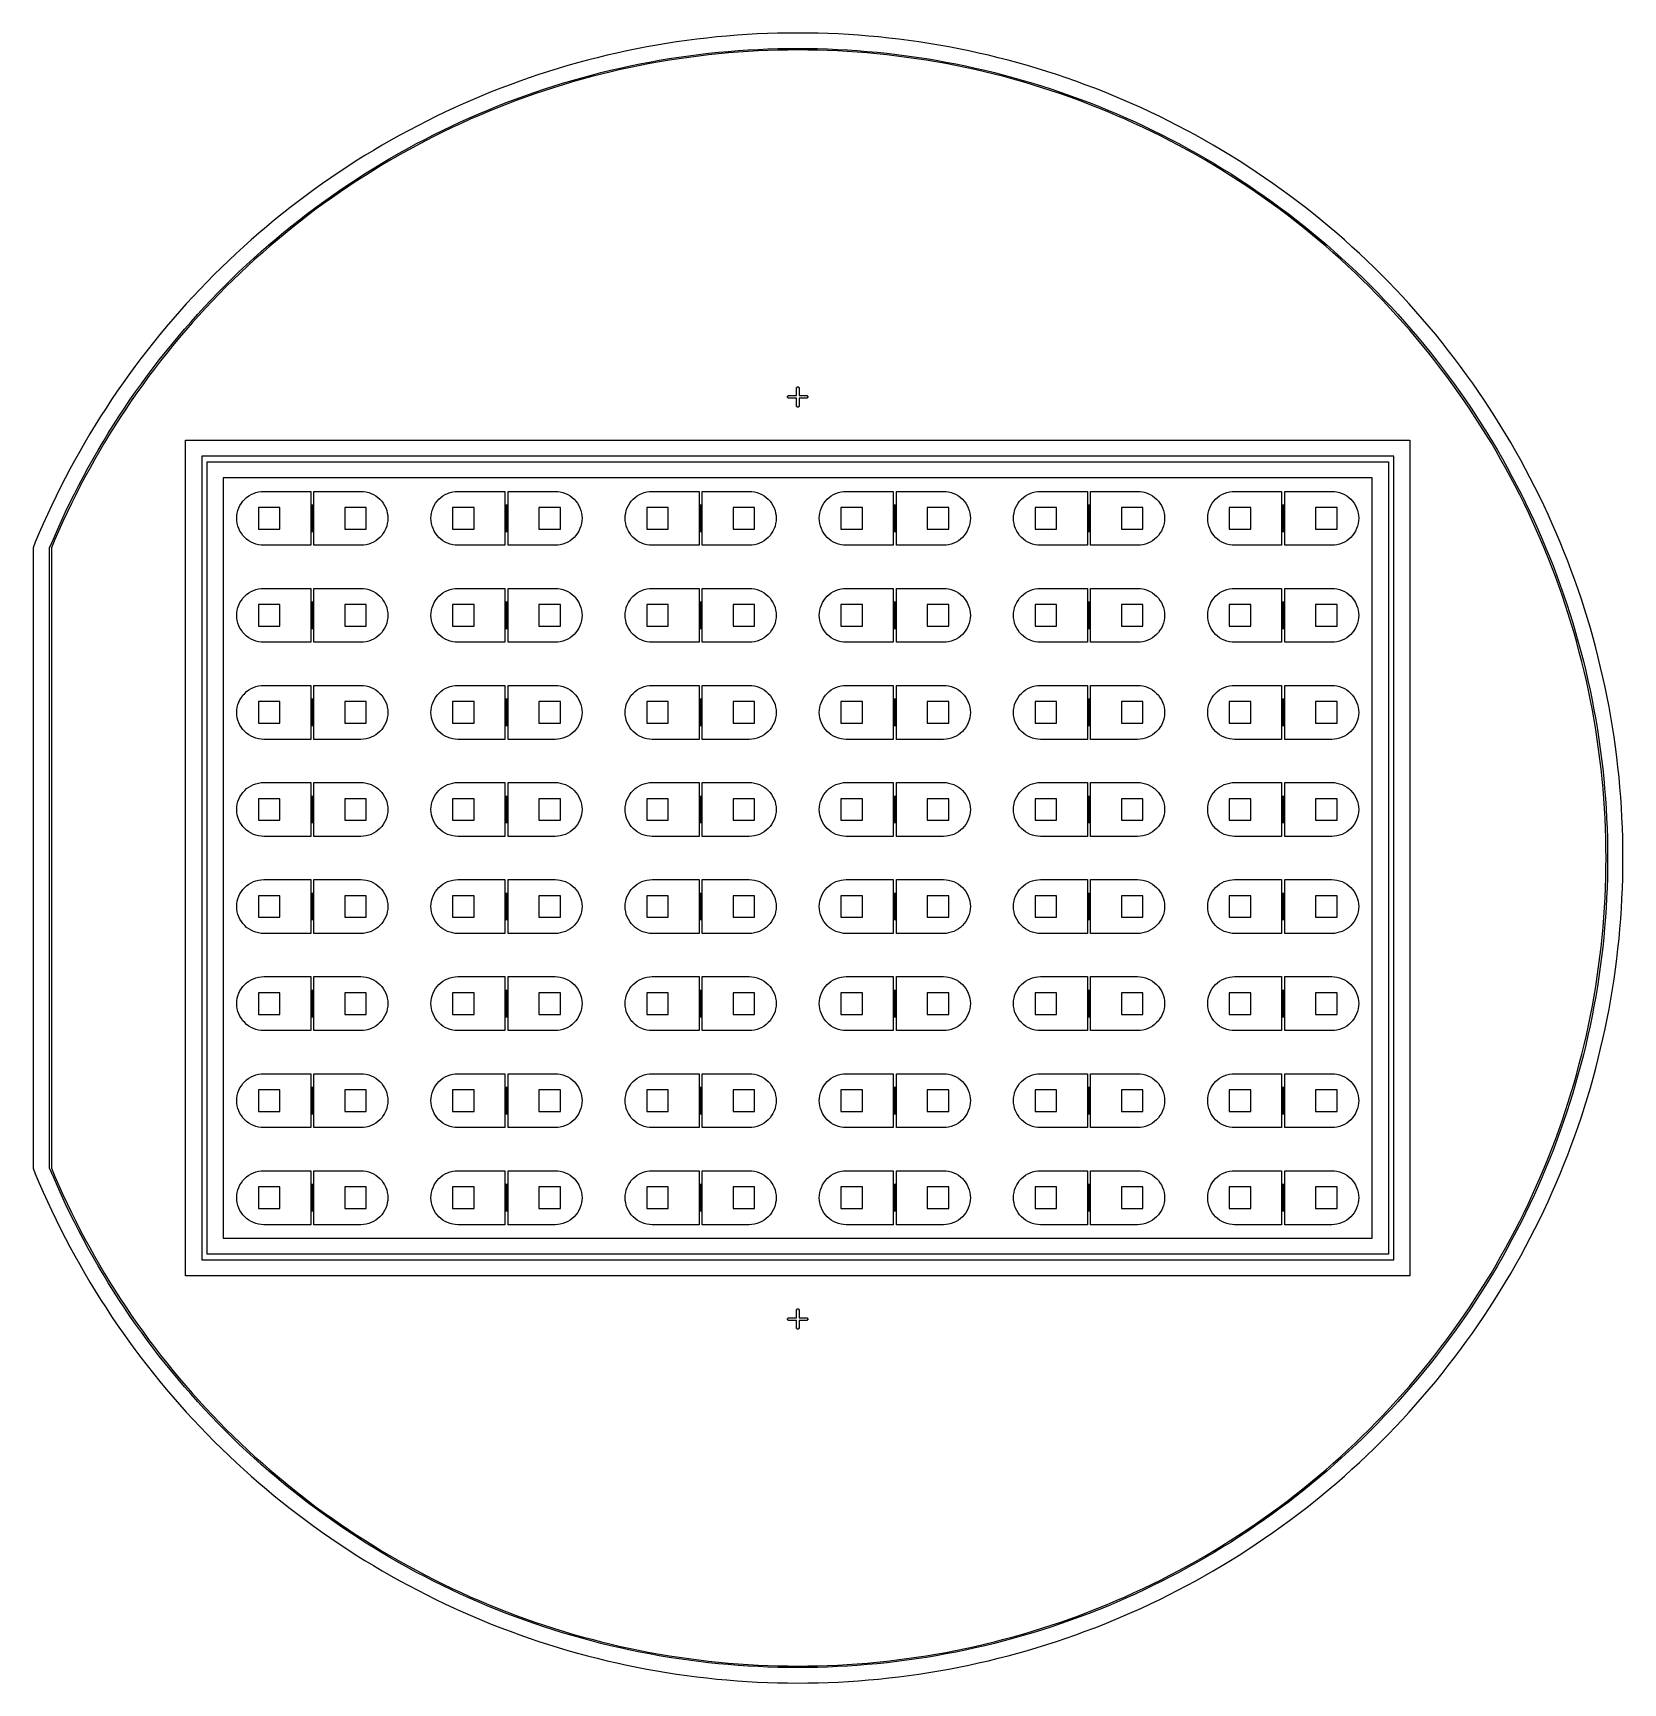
# Model space of a CAD drawing. Extents: x -17 to 130, y -40 to 112.
import ezdxf

# ---------------------------------------------------------------- set-up
doc = ezdxf.new("R2010")
doc.units = 0

msp = doc.modelspace()

# ---------------------------------------------------------------- linework, layer by layer
for p, q in [((43.7046, 111.804), (42.7751, 111.672)), ((44.6356, 111.925), (43.7046, 111.804)), ((45.568, 112.034), (44.6356, 111.925)), ((46.5017, 112.132), (45.568, 112.034)), ((47.4365, 112.218), (46.5017, 112.132)), ((48.3723, 112.293), (47.4365, 112.218)), ((49.309, 112.356), (48.3723, 112.293)), ((50.2463, 112.408), (49.309, 112.356)), ((51.1842, 112.448), (50.2463, 112.408)), ((52.1226, 112.477), (51.1842, 112.448)), ((53.0612, 112.494), (52.1226, 112.477)), ((54, 112.5), (53.0612, 112.494)), ((54.9388, 112.494), (54, 112.5)), ((55.8774, 112.477), (54.9388, 112.494)), ((56.8158, 112.448), (55.8774, 112.477)), ((57.7537, 112.408), (56.8158, 112.448)), ((58.691, 112.356), (57.7537, 112.408)), ((59.6277, 112.293), (58.691, 112.356)), ((60.5635, 112.218), (59.6277, 112.293)), ((61.4983, 112.132), (60.5635, 112.218)), ((62.432, 112.034), (61.4983, 112.132)), ((63.3644, 111.925), (62.432, 112.034)), ((64.2954, 111.804), (63.3644, 111.925)), ((65.2249, 111.672), (64.2954, 111.804)), ((35.412, 110.207), (34.5028, 109.974)), ((36.3241, 110.43), (35.412, 110.207)), ((37.2388, 110.641), (36.3241, 110.43)), ((38.156, 110.841), (37.2388, 110.641)), ((39.0756, 111.03), (38.156, 110.841)), ((39.9975, 111.208), (39.0756, 111.03)), ((40.9214, 111.374), (39.9975, 111.208)), ((41.8474, 111.529), (40.9214, 111.374)), ((42.7751, 111.672), (41.8474, 111.529)), ((42.0737, 110.122), (42.9842, 110.262)), ((42.9842, 110.262), (43.8964, 110.392)), ((43.9165, 110.243), (43.0062, 110.114)), ((43.8964, 110.392), (44.81, 110.51)), ((44.8284, 110.362), (43.9165, 110.243)), ((44.81, 110.51), (45.7251, 110.618)), ((45.7416, 110.468), (44.8284, 110.362)), ((45.7251, 110.618), (46.6414, 110.713)), ((46.6561, 110.564), (45.7416, 110.468)), ((46.6414, 110.713), (47.5588, 110.798)), ((47.5716, 110.649), (46.6561, 110.564)), ((47.5588, 110.798), (48.4771, 110.872)), ((48.4882, 110.722), (47.5716, 110.649)), ((48.4771, 110.872), (49.3963, 110.934)), ((49.4055, 110.784), (48.4882, 110.722)), ((49.3963, 110.934), (50.3163, 110.985)), ((50.3236, 110.835), (49.4055, 110.784)), ((50.3163, 110.985), (51.2367, 111.024)), ((51.2422, 110.874), (50.3236, 110.835)), ((51.2367, 111.024), (52.1576, 111.052)), ((52.1613, 110.902), (51.2422, 110.874)), ((52.1576, 111.052), (53.0787, 111.069)), ((53.0806, 110.919), (52.1613, 110.902)), ((53.0787, 111.069), (54, 111.075)), ((54, 110.925), (53.0806, 110.919)), ((54, 111.075), (54.9213, 111.069)), ((54.9194, 110.919), (54, 110.925)), ((55.8387, 110.902), (54.9194, 110.919)), ((54.9213, 111.069), (55.8424, 111.052)), ((56.7578, 110.874), (55.8387, 110.902)), ((55.8424, 111.052), (56.7633, 111.024)), ((57.6764, 110.835), (56.7578, 110.874)), ((56.7633, 111.024), (57.6837, 110.985)), ((58.5945, 110.784), (57.6764, 110.835)), ((57.6837, 110.985), (58.6037, 110.934)), ((59.5118, 110.722), (58.5945, 110.784)), ((58.6037, 110.934), (59.5229, 110.872)), ((60.4284, 110.649), (59.5118, 110.722)), ((59.5229, 110.872), (60.4412, 110.798)), ((61.3439, 110.564), (60.4284, 110.649)), ((60.4412, 110.798), (61.3586, 110.713)), ((62.2584, 110.468), (61.3439, 110.564)), ((61.3586, 110.713), (62.2749, 110.618)), ((63.1716, 110.362), (62.2584, 110.468)), ((62.2749, 110.618), (63.19, 110.51)), ((64.0835, 110.243), (63.1716, 110.362)), ((63.19, 110.51), (64.1036, 110.392)), ((64.9938, 110.114), (64.0835, 110.243)), ((64.1036, 110.392), (65.0158, 110.262)), ((65.0158, 110.262), (65.9263, 110.122)), ((66.1526, 111.529), (65.2249, 111.672)), ((67.0786, 111.374), (66.1526, 111.529)), ((68.0025, 111.208), (67.0786, 111.374)), ((68.9244, 111.03), (68.0025, 111.208)), ((69.844, 110.841), (68.9244, 111.03)), ((70.7612, 110.641), (69.844, 110.841)), ((71.6759, 110.43), (70.7612, 110.641)), ((72.588, 110.207), (71.6759, 110.43)), ((73.4972, 109.974), (72.588, 110.207)), ((30.0034, 108.639), (29.1138, 108.339)), ((30.8965, 108.928), (30.0034, 108.639)), ((31.7932, 109.206), (30.8965, 108.928)), ((32.6933, 109.473), (31.7932, 109.206)), ((33.5965, 109.729), (32.6933, 109.473)), ((34.5028, 109.974), (33.5965, 109.729)), ((34.866, 108.596), (35.7583, 108.825)), ((35.7947, 108.68), (34.9042, 108.451)), ((35.7583, 108.825), (36.6533, 109.043)), ((36.688, 108.898), (35.7947, 108.68)), ((36.6533, 109.043), (37.551, 109.251)), ((37.5838, 109.104), (36.688, 108.898)), ((37.551, 109.251), (38.4511, 109.447)), ((38.4822, 109.3), (37.5838, 109.104)), ((38.4511, 109.447), (39.3536, 109.632)), ((39.3829, 109.485), (38.4822, 109.3)), ((39.3536, 109.632), (40.2583, 109.807)), ((40.2858, 109.659), (39.3829, 109.485)), ((40.2583, 109.807), (41.165, 109.97)), ((41.1907, 109.822), (40.2858, 109.659)), ((41.165, 109.97), (42.0737, 110.122)), ((42.0976, 109.974), (41.1907, 109.822)), ((43.0062, 110.114), (42.0976, 109.974)), ((65.9024, 109.974), (64.9938, 110.114)), ((66.8093, 109.822), (65.9024, 109.974)), ((65.9263, 110.122), (66.835, 109.97)), ((67.7142, 109.659), (66.8093, 109.822)), ((66.835, 109.97), (67.7417, 109.807)), ((68.6171, 109.485), (67.7142, 109.659)), ((67.7417, 109.807), (68.6464, 109.632)), ((69.5178, 109.3), (68.6171, 109.485)), ((68.6464, 109.632), (69.5489, 109.447)), ((70.4162, 109.104), (69.5178, 109.3)), ((69.5489, 109.447), (70.449, 109.251)), ((71.312, 108.898), (70.4162, 109.104)), ((70.449, 109.251), (71.3467, 109.043)), ((72.2053, 108.68), (71.312, 108.898)), ((71.3467, 109.043), (72.2417, 108.825)), ((73.0958, 108.451), (72.2053, 108.68)), ((72.2417, 108.825), (73.134, 108.596)), ((74.4035, 109.729), (73.4972, 109.974)), ((75.3067, 109.473), (74.4035, 109.729)), ((76.2068, 109.206), (75.3067, 109.473)), ((77.1035, 108.928), (76.2068, 109.206)), ((77.9966, 108.639), (77.1035, 108.928)), ((78.8862, 108.339), (77.9966, 108.639)), ((26.468, 107.374), (25.5942, 107.031)), ((27.346, 107.706), (26.468, 107.374)), ((28.2279, 108.028), (27.346, 107.706)), ((29.1138, 108.339), (28.2279, 108.028)), ((29.5773, 106.991), (30.4503, 107.286)), ((30.4974, 107.143), (29.6261, 106.85)), ((30.4503, 107.286), (31.3269, 107.569)), ((31.3722, 107.426), (30.4974, 107.143)), ((31.3269, 107.569), (32.2069, 107.842)), ((32.2504, 107.699), (31.3722, 107.426)), ((32.2069, 107.842), (33.0901, 108.104)), ((33.1319, 107.96), (32.2504, 107.699)), ((33.0901, 108.104), (33.9765, 108.355)), ((34.0166, 108.211), (33.1319, 107.96)), ((33.9765, 108.355), (34.866, 108.596)), ((34.9042, 108.451), (34.0166, 108.211)), ((73.9834, 108.211), (73.0958, 108.451)), ((73.134, 108.596), (74.0235, 108.355)), ((74.8681, 107.96), (73.9834, 108.211)), ((74.0235, 108.355), (74.9099, 108.104)), ((75.7496, 107.699), (74.8681, 107.96)), ((74.9099, 108.104), (75.7931, 107.842)), ((76.6278, 107.426), (75.7496, 107.699)), ((75.7931, 107.842), (76.6731, 107.569)), ((77.5026, 107.143), (76.6278, 107.426)), ((76.6731, 107.569), (77.5497, 107.286)), ((78.3739, 106.85), (77.5026, 107.143)), ((77.5497, 107.286), (78.4227, 106.991)), ((79.7721, 108.028), (78.8862, 108.339)), ((80.654, 107.706), (79.7721, 108.028)), ((81.532, 107.374), (80.654, 107.706)), ((82.4058, 107.031), (81.532, 107.374)), ((22.999, 105.937), (22.1431, 105.551)), ((23.8596, 106.312), (22.999, 105.937)), ((24.7247, 106.677), (23.8596, 106.312)), ((25.5942, 107.031), (24.7247, 106.677)), ((25.2701, 105.36), (26.1234, 105.708)), ((26.1234, 105.708), (26.9809, 106.044)), ((27.0349, 105.904), (26.1791, 105.568)), ((26.9809, 106.044), (27.8425, 106.371)), ((27.8947, 106.23), (27.0349, 105.904)), ((27.8425, 106.371), (28.708, 106.686)), ((28.7585, 106.545), (27.8947, 106.23)), ((28.708, 106.686), (29.5773, 106.991)), ((29.6261, 106.85), (28.7585, 106.545)), ((79.2415, 106.545), (78.3739, 106.85)), ((78.4227, 106.991), (79.292, 106.686)), ((80.1053, 106.23), (79.2415, 106.545)), ((79.292, 106.686), (80.1575, 106.371)), ((80.9651, 105.904), (80.1053, 106.23)), ((80.1575, 106.371), (81.0191, 106.044)), ((81.8209, 105.568), (80.9651, 105.904)), ((81.0191, 106.044), (81.8766, 105.708)), ((81.8766, 105.708), (82.7299, 105.36)), ((83.2753, 106.677), (82.4058, 107.031)), ((84.1404, 106.312), (83.2753, 106.677)), ((85.001, 105.937), (84.1404, 106.312)), ((85.8569, 105.551), (85.001, 105.937)), ((19.6047, 104.332), (18.7688, 103.904)), ((20.4459, 104.749), (19.6047, 104.332)), ((21.292, 105.155), (20.4459, 104.749)), ((22.1431, 105.551), (21.292, 105.155)), ((21.9013, 103.867), (22.7366, 104.256)), ((22.799, 104.119), (21.9654, 103.731)), ((22.7366, 104.256), (23.5765, 104.634)), ((23.6373, 104.497), (22.799, 104.119)), ((23.5765, 104.634), (24.4211, 105.002)), ((24.4801, 104.865), (23.6373, 104.497)), ((24.4211, 105.002), (25.2701, 105.36)), ((25.3275, 105.222), (24.4801, 104.865)), ((26.1791, 105.568), (25.3275, 105.222)), ((82.6725, 105.222), (81.8209, 105.568)), ((83.5199, 104.865), (82.6725, 105.222)), ((82.7299, 105.36), (83.5789, 105.002)), ((84.3627, 104.497), (83.5199, 104.865)), ((83.5789, 105.002), (84.4235, 104.634)), ((85.201, 104.119), (84.3627, 104.497)), ((84.4235, 104.634), (85.2634, 104.256)), ((86.0346, 103.731), (85.201, 104.119)), ((85.2634, 104.256), (86.0987, 103.867)), ((86.708, 105.155), (85.8569, 105.551)), ((87.5541, 104.749), (86.708, 105.155)), ((88.3953, 104.332), (87.5541, 104.749)), ((89.2312, 103.904), (88.3953, 104.332)), ((16.2933, 102.562), (15.4793, 102.094)), ((17.1129, 103.019), (16.2933, 102.562)), ((17.9382, 103.467), (17.1129, 103.019)), ((18.7688, 103.904), (17.9382, 103.467)), ((18.6099, 102.21), (19.4251, 102.64)), ((19.4251, 102.64), (20.2454, 103.059)), ((20.3129, 102.925), (19.4941, 102.506)), ((20.2454, 103.059), (21.0709, 103.468)), ((21.1367, 103.333), (20.3129, 102.925)), ((21.0709, 103.468), (21.9013, 103.867)), ((21.9654, 103.731), (21.1367, 103.333)), ((86.8633, 103.333), (86.0346, 103.731)), ((86.0987, 103.867), (86.9291, 103.468)), ((87.6871, 102.925), (86.8633, 103.333)), ((86.9291, 103.468), (87.7546, 103.059)), ((88.5059, 102.506), (87.6871, 102.925)), ((87.7546, 103.059), (88.5749, 102.64)), ((88.5749, 102.64), (89.3901, 102.21)), ((90.0618, 103.467), (89.2312, 103.904)), ((90.8871, 103.019), (90.0618, 103.467)), ((91.7067, 102.562), (90.8871, 103.019)), ((92.5207, 102.094), (91.7067, 102.562)), ((13.8689, 101.129), (13.0727, 100.631)), ((14.6711, 101.616), (13.8689, 101.129)), ((15.4793, 102.094), (14.6711, 101.616)), ((16.1969, 100.863), (16.9957, 101.322)), ((17.0696, 101.191), (16.2724, 100.733)), ((16.9957, 101.322), (17.8001, 101.771)), ((17.8724, 101.64), (17.0696, 101.191)), ((17.8001, 101.771), (18.6099, 102.21)), ((18.6806, 102.078), (17.8724, 101.64)), ((19.4941, 102.506), (18.6806, 102.078)), ((89.3194, 102.078), (88.5059, 102.506)), ((90.1276, 101.64), (89.3194, 102.078)), ((89.3901, 102.21), (90.1999, 101.771)), ((90.9304, 101.191), (90.1276, 101.64)), ((90.1999, 101.771), (91.0043, 101.322)), ((91.7276, 100.733), (90.9304, 101.191)), ((91.0043, 101.322), (91.8031, 100.863)), ((93.3289, 101.616), (92.5207, 102.094)), ((94.1311, 101.129), (93.3289, 101.616)), ((94.9273, 100.631), (94.1311, 101.129)), ((11.4989, 99.6074), (10.7215, 99.0811)), ((12.2826, 100.124), (11.4989, 99.6074)), ((13.0727, 100.631), (12.2826, 100.124)), ((13.8351, 99.4274), (14.6164, 99.9155)), ((14.6951, 99.7878), (13.9153, 99.3006)), ((14.6164, 99.9155), (15.4037, 100.394)), ((15.4809, 100.265), (14.6951, 99.7878)), ((15.4037, 100.394), (16.1969, 100.863)), ((16.2724, 100.733), (15.4809, 100.265)), ((92.5191, 100.265), (91.7276, 100.733)), ((91.8031, 100.863), (92.5963, 100.394)), ((93.3049, 99.7878), (92.5191, 100.265)), ((92.5963, 100.394), (93.3836, 99.9155)), ((94.0847, 99.3006), (93.3049, 99.7878)), ((93.3836, 99.9155), (94.1649, 99.4274)), ((95.7174, 100.124), (94.9273, 100.631)), ((96.5011, 99.6074), (95.7174, 100.124)), ((97.2785, 99.0811), (96.5011, 99.6074)), ((9.18646, 98), (8.42902, 97.4454)), ((9.95068, 98.5452), (9.18646, 98)), ((10.7215, 99.0811), (9.95068, 98.5452)), ((11.5277, 97.906), (12.2906, 98.4226)), ((12.3739, 98.2979), (11.6125, 97.7823)), ((12.2906, 98.4226), (13.0597, 98.9297)), ((13.1415, 98.804), (12.3739, 98.2979)), ((13.0597, 98.9297), (13.8351, 99.4274)), ((13.9153, 99.3006), (13.1415, 98.804)), ((94.8585, 98.804), (94.0847, 99.3006)), ((94.1649, 99.4274), (94.9403, 98.9297)), ((95.6261, 98.2979), (94.8585, 98.804)), ((94.9403, 98.9297), (95.7094, 98.4226)), ((96.3875, 97.7823), (95.6261, 98.2979)), ((95.7094, 98.4226), (96.4723, 97.906)), ((98.0493, 98.5452), (97.2785, 99.0811)), ((98.8135, 98), (98.0493, 98.5452)), ((99.571, 97.4454), (98.8135, 98)), ((7.67841, 96.8815), (6.93478, 96.3085)), ((8.42902, 97.4454), (7.67841, 96.8815)), ((9.27788, 96.3008), (10.0212, 96.8451)), ((10.1091, 96.7235), (9.36723, 96.1803)), ((10.0212, 96.8451), (10.7712, 97.3802)), ((10.8576, 97.2575), (10.1091, 96.7235)), ((10.7712, 97.3802), (11.5277, 97.906)), ((11.6125, 97.7823), (10.8576, 97.2575)), ((97.1424, 97.2575), (96.3875, 97.7823)), ((96.4723, 97.906), (97.2288, 97.3802)), ((97.8909, 96.7235), (97.1424, 97.2575)), ((97.2288, 97.3802), (97.9788, 96.8451)), ((98.6328, 96.1803), (97.8909, 96.7235)), ((97.9788, 96.8451), (98.7221, 96.3008)), ((100.322, 96.8815), (99.571, 97.4454)), ((101.065, 96.3085), (100.322, 96.8815)), ((5.46892, 95.1353), (4.74689, 94.5353)), ((6.19826, 95.7264), (5.46892, 95.1353)), ((6.93478, 96.3085), (6.19826, 95.7264)), ((7.08868, 94.6138), (7.81149, 95.1851)), ((7.90378, 95.0668), (7.1824, 94.4967)), ((7.81149, 95.1851), (8.54126, 95.7475)), ((8.6321, 95.6281), (7.90378, 95.0668)), ((8.54126, 95.7475), (9.27788, 96.3008)), ((9.36723, 96.1803), (8.6321, 95.6281)), ((99.3679, 95.6281), (98.6328, 96.1803)), ((98.7221, 96.3008), (99.4587, 95.7475)), ((100.096, 95.0668), (99.3679, 95.6281)), ((99.4587, 95.7475), (100.189, 95.1851)), ((100.818, 94.4967), (100.096, 95.0668)), ((100.189, 95.1851), (100.911, 94.6138)), ((101.802, 95.7264), (101.065, 96.3085)), ((102.531, 95.1353), (101.802, 95.7264)), ((103.253, 94.5353), (102.531, 95.1353)), ((4.03229, 93.9265), (3.3252, 93.3089)), ((4.74689, 94.5353), (4.03229, 93.9265)), ((4.96306, 92.8474), (5.66435, 93.4449)), ((5.76093, 93.3302), (5.06104, 92.7339)), ((5.66435, 93.4449), (6.37292, 94.0338)), ((6.46809, 93.9178), (5.76093, 93.3302)), ((6.37292, 94.0338), (7.08868, 94.6138)), ((7.1824, 94.4967), (6.46809, 93.9178)), ((101.532, 93.9178), (100.818, 94.4967)), ((100.911, 94.6138), (101.627, 94.0338)), ((102.239, 93.3302), (101.532, 93.9178)), ((101.627, 94.0338), (102.336, 93.4449)), ((102.939, 92.7339), (102.239, 93.3302)), ((102.336, 93.4449), (103.037, 92.8474)), ((103.968, 93.9265), (103.253, 94.5353)), ((104.675, 93.3089), (103.968, 93.9265)), ((1.93404, 92.048), (1.25015, 91.4049)), ((2.62575, 92.6828), (1.93404, 92.048)), ((3.3252, 93.3089), (2.62575, 92.6828)), ((3.58272, 91.6269), (4.26913, 92.2414)), ((4.3685, 92.129), (3.68346, 91.5158)), ((4.26913, 92.2414), (4.96306, 92.8474)), ((5.06104, 92.7339), (4.3685, 92.129)), ((103.632, 92.129), (102.939, 92.7339)), ((103.037, 92.8474), (103.731, 92.2414)), ((104.317, 91.5158), (103.632, 92.129)), ((103.731, 92.2414), (104.417, 91.6269)), ((105.374, 92.6828), (104.675, 93.3089)), ((106.066, 92.048), (105.374, 92.6828)), ((106.75, 91.4049), (106.066, 92.048)), ((0.57422, 90.7534), (-0.09366, 90.0937)), ((1.25015, 91.4049), (0.57422, 90.7534)), ((1.56941, 89.7335), (2.23274, 90.3728)), ((2.23274, 90.3728), (2.90388, 91.004)), ((3.00598, 90.8941), (2.33618, 90.2642)), ((2.90388, 91.004), (3.58272, 91.6269)), ((3.68346, 91.5158), (3.00598, 90.8941)), ((104.994, 90.8941), (104.317, 91.5158)), ((104.417, 91.6269), (105.096, 91.004)), ((105.664, 90.2642), (104.994, 90.8941)), ((105.096, 91.004), (105.767, 90.3728)), ((105.767, 90.3728), (106.431, 89.7335)), ((107.426, 90.7534), (106.75, 91.4049)), ((108.094, 90.0937), (107.426, 90.7534)), ((-1.40489, 88.7498), (-2.04805, 88.066)), ((-0.7534, 89.4258), (-1.40489, 88.7498)), ((-0.09366, 90.0937), (-0.7534, 89.4258)), ((0.26651, 88.4306), (0.91397, 89.086)), ((1.02003, 88.98), (0.37387, 88.3258)), ((0.91397, 89.086), (1.56941, 89.7335)), ((1.67416, 89.6261), (1.02003, 88.98)), ((2.33618, 90.2642), (1.67416, 89.6261)), ((106.326, 89.6261), (105.664, 90.2642)), ((106.98, 88.98), (106.326, 89.6261)), ((106.431, 89.7335), (107.086, 89.086)), ((107.626, 88.3258), (106.98, 88.98)), ((107.086, 89.086), (107.733, 88.4306)), ((108.753, 89.4258), (108.094, 90.0937)), ((109.405, 88.7498), (108.753, 89.4258)), ((110.048, 88.066), (109.405, 88.7498)), ((-2.68275, 87.3743), (-3.30893, 86.6748)), ((-2.04805, 88.066), (-2.68275, 87.3743)), ((-1.00401, 87.0961), (-0.37285, 87.7673)), ((-0.26421, 87.6638), (-0.89412, 86.994)), ((-0.37285, 87.7673), (0.26651, 88.4306)), ((0.37387, 88.3258), (-0.26421, 87.6638)), ((108.264, 87.6638), (107.626, 88.3258)), ((107.733, 88.4306), (108.373, 87.7673)), ((108.894, 86.994), (108.264, 87.6638)), ((108.373, 87.7673), (109.004, 87.0961)), ((110.683, 87.3743), (110.048, 88.066)), ((111.309, 86.6748), (110.683, 87.3743)), ((-3.92647, 85.9677), (-4.53529, 85.2531)), ((-3.30893, 86.6748), (-3.92647, 85.9677)), ((-2.84744, 85.0369), (-2.24141, 85.7309)), ((-2.24141, 85.7309), (-1.62691, 86.4173)), ((-1.51576, 86.3165), (-2.12904, 85.6315)), ((-1.62691, 86.4173), (-1.00401, 87.0961)), ((-0.89412, 86.994), (-1.51576, 86.3165)), ((109.516, 86.3165), (108.894, 86.994)), ((109.004, 87.0961), (109.627, 86.4173)), ((110.129, 85.6315), (109.516, 86.3165)), ((109.627, 86.4173), (110.241, 85.7309)), ((110.241, 85.7309), (110.847, 85.0369)), ((111.926, 85.9677), (111.309, 86.6748)), ((112.535, 85.2531), (111.926, 85.9677)), ((-5.1353, 84.5311), (-5.72639, 83.8017)), ((-4.53529, 85.2531), (-5.1353, 84.5311)), ((-4.03375, 83.6271), (-3.44493, 84.3356)), ((-3.33015, 84.2391), (-3.9178, 83.5319)), ((-3.44493, 84.3356), (-2.84744, 85.0369)), ((-2.73387, 84.939), (-3.33015, 84.2391)), ((-2.12904, 85.6315), (-2.73387, 84.939)), ((110.734, 84.939), (110.129, 85.6315)), ((111.33, 84.2391), (110.734, 84.939)), ((110.847, 85.0369), (111.445, 84.3356)), ((111.918, 83.5319), (111.33, 84.2391)), ((111.445, 84.3356), (112.034, 83.6271)), ((113.135, 84.5311), (112.535, 85.2531)), ((113.726, 83.8017), (113.135, 84.5311)), ((-6.3085, 83.0652), (-6.88152, 82.3216)), ((-5.72639, 83.8017), (-6.3085, 83.0652)), ((-5.1851, 82.1885), (-4.61385, 82.9113)), ((-4.49673, 82.8176), (-5.06685, 82.0962)), ((-4.61385, 82.9113), (-4.03375, 83.6271)), ((-3.9178, 83.5319), (-4.49673, 82.8176)), ((112.497, 82.8176), (111.918, 83.5319)), ((112.034, 83.6271), (112.614, 82.9113)), ((113.067, 82.0962), (112.497, 82.8176)), ((112.614, 82.9113), (113.185, 82.1885)), ((114.309, 83.0652), (113.726, 83.8017)), ((114.882, 82.3216), (114.309, 83.0652)), ((-7.44537, 81.571), (-7.99997, 80.8135)), ((-6.88152, 82.3216), (-7.44537, 81.571)), ((-6.3008, 80.7221), (-5.74745, 81.4587)), ((-5.62807, 81.3679), (-6.18031, 80.6328)), ((-5.74745, 81.4587), (-5.1851, 82.1885)), ((-5.06685, 82.0962), (-5.62807, 81.3679)), ((113.628, 81.3679), (113.067, 82.0962)), ((113.185, 82.1885), (113.747, 81.4587)), ((114.18, 80.6328), (113.628, 81.3679)), ((113.747, 81.4587), (114.301, 80.7221)), ((115.445, 81.571), (114.882, 82.3216)), ((116, 80.8135), (115.445, 81.571)), ((-8.54523, 80.0493), (-9.08107, 79.2785)), ((-7.99997, 80.8135), (-8.54523, 80.0493)), ((-7.38017, 79.2288), (-6.84506, 79.9788)), ((-6.7235, 79.8909), (-7.25754, 79.1424)), ((-6.84506, 79.9788), (-6.3008, 80.7221)), ((-6.18031, 80.6328), (-6.7235, 79.8909)), ((53.875, 78.875), (53.875, 79.625)), ((53.875, 79.625), (53.9375, 79.625)), ((53.9375, 79.625), (53.9375, 79.6875)), ((53.9375, 79.6875), (54.0625, 79.6875)), ((54.0625, 79.6875), (54.0625, 79.625)), ((54.0625, 79.625), (54.125, 79.625)), ((54.125, 79.625), (54.125, 78.875)), ((114.723, 79.8909), (114.18, 80.6328)), ((114.301, 80.7221), (114.845, 79.9788)), ((115.258, 79.1424), (114.723, 79.8909)), ((114.845, 79.9788), (115.38, 79.2288)), ((116.545, 80.0493), (116, 80.8135)), ((117.081, 79.2785), (116.545, 80.0493)), ((-9.60742, 78.5011), (-10.1242, 77.7174)), ((-9.08107, 79.2785), (-9.60742, 78.5011)), ((-8.42258, 77.7094), (-7.90604, 78.4723)), ((-7.78235, 78.3875), (-8.29785, 77.6261)), ((-7.90604, 78.4723), (-7.38017, 79.2288)), ((-7.25754, 79.1424), (-7.78235, 78.3875)), ((53.0625, 78.6875), (53.0625, 78.8125)), ((53.0625, 78.8125), (53.125, 78.8125)), ((53.125, 78.6875), (53.0625, 78.6875)), ((53.125, 78.8125), (53.125, 78.875)), ((53.125, 78.875), (53.875, 78.875)), ((53.125, 78.625), (53.125, 78.6875)), ((53.875, 78.625), (53.125, 78.625)), ((53.875, 77.875), (53.875, 78.625)), ((54.125, 78.875), (54.875, 78.875)), ((54.875, 78.625), (54.125, 78.625)), ((54.125, 78.625), (54.125, 77.875)), ((54.875, 78.875), (54.875, 78.8125)), ((54.875, 78.8125), (54.9375, 78.8125)), ((54.9375, 78.6875), (54.875, 78.6875)), ((54.875, 78.6875), (54.875, 78.625)), ((54.9375, 78.8125), (54.9375, 78.6875)), ((115.782, 78.3875), (115.258, 79.1424)), ((115.38, 79.2288), (115.906, 78.4723)), ((116.298, 77.6261), (115.782, 78.3875)), ((115.906, 78.4723), (116.423, 77.7094)), ((117.607, 78.5011), (117.081, 79.2785)), ((118.124, 77.7174), (117.607, 78.5011)), ((-10.6313, 76.9273), (-11.1287, 76.1311)), ((-10.1242, 77.7174), (-10.6313, 76.9273)), ((-9.42737, 76.1649), (-8.92972, 76.9403)), ((-8.80399, 76.8585), (-9.30064, 76.0847)), ((-8.92972, 76.9403), (-8.42258, 77.7094)), ((-8.29785, 77.6261), (-8.80399, 76.8585)), ((53.9375, 77.875), (53.875, 77.875)), ((53.9375, 77.8125), (53.9375, 77.875)), ((54.0625, 77.8125), (53.9375, 77.8125)), ((54.125, 77.875), (54.0625, 77.875)), ((54.0625, 77.875), (54.0625, 77.8125)), ((116.804, 76.8585), (116.298, 77.6261)), ((116.423, 77.7094), (116.93, 76.9403)), ((117.301, 76.0847), (116.804, 76.8585)), ((116.93, 76.9403), (117.427, 76.1649)), ((118.631, 76.9273), (118.124, 77.7174)), ((119.129, 76.1311), (118.631, 76.9273)), ((-11.6162, 75.3289), (-12.0939, 74.5207)), ((-11.1287, 76.1311), (-11.6162, 75.3289)), ((-10.394, 74.5963), (-9.91548, 75.3836)), ((-9.78778, 75.3049), (-10.2653, 74.5191)), ((-9.91548, 75.3836), (-9.42737, 76.1649)), ((-9.30064, 76.0847), (-9.78778, 75.3049)), ((117.788, 75.3049), (117.301, 76.0847)), ((117.427, 76.1649), (117.915, 75.3836)), ((118.265, 74.5191), (117.788, 75.3049)), ((117.915, 75.3836), (118.394, 74.5963)), ((119.616, 75.3289), (119.129, 76.1311)), ((120.094, 74.5207), (119.616, 75.3289)), ((-12.5616, 73.7067), (-13.0194, 72.8871)), ((-12.0939, 74.5207), (-12.5616, 73.7067)), ((-11.3218, 73.0043), (-10.8628, 73.8031)), ((-10.7332, 73.7276), (-11.1913, 72.9304)), ((-10.8628, 73.8031), (-10.394, 74.5963)), ((-10.2653, 74.5191), (-10.7332, 73.7276)), ((-2.75, -2.75), (-2.75, 74.75)), ((-2.75, 74.75), (110.75, 74.75)), ((110.75, 74.75), (110.75, -2.75)), ((118.733, 73.7276), (118.265, 74.5191)), ((118.394, 74.5963), (118.863, 73.8031)), ((119.191, 72.9304), (118.733, 73.7276)), ((118.863, 73.8031), (119.322, 73.0043)), ((120.562, 73.7067), (120.094, 74.5207)), ((121.019, 72.8871), (120.562, 73.7067)), ((-13.467, 72.0618), (-13.9044, 71.2312)), ((-13.0194, 72.8871), (-13.467, 72.0618)), ((-12.2102, 71.3901), (-11.771, 72.1999)), ((-11.6395, 72.1276), (-12.0779, 71.3194)), ((-11.771, 72.1999), (-11.3218, 73.0043)), ((-11.1913, 72.9304), (-11.6395, 72.1276)), ((109.25, 73.25), (-1.25, 73.25)), ((-1.25, 73.25), (-1.25, -1.25)), ((-0.75, -0.75), (-0.75, 72.75)), ((-0.75, 72.75), (108.75, 72.75)), ((108.75, 72.75), (108.75, -0.75)), ((109.25, -1.25), (109.25, 73.25)), ((119.64, 72.1276), (119.191, 72.9304)), ((119.322, 73.0043), (119.771, 72.1999)), ((120.078, 71.3194), (119.64, 72.1276)), ((119.771, 72.1999), (120.21, 71.3901)), ((121.467, 72.0618), (121.019, 72.8871)), ((121.904, 71.2312), (121.467, 72.0618)), ((-14.3316, 70.3953), (-14.7486, 69.5541)), ((-13.9044, 71.2312), (-14.3316, 70.3953)), ((-13.0588, 69.7546), (-12.6395, 70.5749)), ((-12.5064, 70.5059), (-12.9248, 69.6871)), ((-12.6395, 70.5749), (-12.2102, 71.3901)), ((-12.0779, 71.3194), (-12.5064, 70.5059)), ((107.25, 71.25), (0.75, 71.25)), ((0.75, 71.25), (0.75, 0.75)), ((107.25, 0.75), (107.25, 71.25)), ((120.506, 70.5059), (120.078, 71.3194)), ((120.21, 71.3901), (120.64, 70.5749)), ((120.925, 69.6871), (120.506, 70.5059)), ((120.64, 70.5749), (121.059, 69.7546)), ((122.332, 70.3953), (121.904, 71.2312)), ((122.749, 69.5541), (122.332, 70.3953)), ((-14.7486, 69.5541), (-15.1552, 68.708)), ((-13.867, 68.0987), (-13.468, 68.9291)), ((-13.3332, 68.8633), (-13.7314, 68.0346)), ((-13.468, 68.9291), (-13.0588, 69.7546)), ((-12.9248, 69.6871), (-13.3332, 68.8633)), ((2.29521, 68.6785), (2.42134, 68.8889)), ((2.42134, 68.8889), (2.56747, 69.086)), ((2.56747, 69.086), (2.73224, 69.2678)), ((2.73224, 69.2678), (2.91403, 69.4325)), ((2.91403, 69.4325), (3.11108, 69.5787)), ((3.11108, 69.5787), (3.32152, 69.7048)), ((3.32152, 69.7048), (3.5433, 69.8097)), ((3.5433, 69.8097), (3.77429, 69.8923)), ((3.77429, 69.8923), (4.01228, 69.952)), ((4.01228, 69.952), (4.25496, 69.988)), ((4.25496, 69.988), (4.5, 70)), ((4.5, 70), (8.85001, 70)), ((8.85001, 70), (8.85001, 68.725)), ((9.14999, 68.725), (9.14999, 70)), ((9.14999, 70), (13.5, 70)), ((13.5, 70), (13.745, 69.988)), ((13.745, 69.988), (13.9877, 69.952)), ((13.9877, 69.952), (14.2257, 69.8923)), ((14.2257, 69.8923), (14.4567, 69.8097)), ((14.4567, 69.8097), (14.6785, 69.7048)), ((14.6785, 69.7048), (14.8889, 69.5787)), ((14.8889, 69.5787), (15.086, 69.4325)), ((15.086, 69.4325), (15.2678, 69.2678)), ((15.2678, 69.2678), (15.4325, 69.086)), ((15.4325, 69.086), (15.5787, 68.8889)), ((15.5787, 68.8889), (15.7048, 68.6785)), ((20.2952, 68.6785), (20.4213, 68.8889)), ((20.4213, 68.8889), (20.5675, 69.086)), ((20.5675, 69.086), (20.7322, 69.2678)), ((20.7322, 69.2678), (20.914, 69.4325)), ((20.914, 69.4325), (21.1111, 69.5787)), ((21.1111, 69.5787), (21.3215, 69.7048)), ((21.3215, 69.7048), (21.5433, 69.8097)), ((21.5433, 69.8097), (21.7743, 69.8923)), ((21.7743, 69.8923), (22.0123, 69.952)), ((22.0123, 69.952), (22.255, 69.988)), ((22.255, 69.988), (22.5, 70)), ((22.5, 70), (26.85, 70)), ((26.85, 70), (26.85, 68.725)), ((27.15, 68.725), (27.15, 70)), ((27.15, 70), (31.5, 70)), ((31.5, 70), (31.745, 69.988)), ((31.745, 69.988), (31.9877, 69.952)), ((31.9877, 69.952), (32.2257, 69.8923)), ((32.2257, 69.8923), (32.4567, 69.8097)), ((32.4567, 69.8097), (32.6785, 69.7048)), ((32.6785, 69.7048), (32.8889, 69.5787)), ((32.8889, 69.5787), (33.086, 69.4325)), ((33.086, 69.4325), (33.2678, 69.2678)), ((33.2678, 69.2678), (33.4325, 69.086)), ((33.4325, 69.086), (33.5787, 68.8889)), ((33.5787, 68.8889), (33.7048, 68.6785)), ((38.2952, 68.6785), (38.4213, 68.8889)), ((38.4213, 68.8889), (38.5675, 69.086)), ((38.5675, 69.086), (38.7322, 69.2678)), ((38.7322, 69.2678), (38.914, 69.4325)), ((38.914, 69.4325), (39.1111, 69.5787)), ((39.1111, 69.5787), (39.3215, 69.7048)), ((39.3215, 69.7048), (39.5433, 69.8097)), ((39.5433, 69.8097), (39.7743, 69.8923)), ((39.7743, 69.8923), (40.0123, 69.952)), ((40.0123, 69.952), (40.255, 69.988)), ((40.255, 69.988), (40.5, 70)), ((40.5, 70), (44.85, 70)), ((44.85, 70), (44.85, 68.725)), ((45.15, 68.725), (45.15, 70)), ((45.15, 70), (49.5, 70)), ((49.5, 70), (49.745, 69.988)), ((49.745, 69.988), (49.9877, 69.952)), ((49.9877, 69.952), (50.2257, 69.8923)), ((50.2257, 69.8923), (50.4567, 69.8097)), ((50.4567, 69.8097), (50.6785, 69.7048)), ((50.6785, 69.7048), (50.8889, 69.5787)), ((50.8889, 69.5787), (51.086, 69.4325)), ((51.086, 69.4325), (51.2678, 69.2678)), ((51.2678, 69.2678), (51.4325, 69.086)), ((51.4325, 69.086), (51.5787, 68.8889)), ((51.5787, 68.8889), (51.7048, 68.6785)), ((56.2952, 68.6785), (56.4213, 68.8889)), ((56.4213, 68.8889), (56.5675, 69.086)), ((56.5675, 69.086), (56.7322, 69.2678)), ((56.7322, 69.2678), (56.914, 69.4325)), ((56.914, 69.4325), (57.1111, 69.5787)), ((57.1111, 69.5787), (57.3215, 69.7048)), ((57.3215, 69.7048), (57.5433, 69.8097)), ((57.5433, 69.8097), (57.7743, 69.8923)), ((57.7743, 69.8923), (58.0123, 69.952)), ((58.0123, 69.952), (58.255, 69.988)), ((58.255, 69.988), (58.5, 70)), ((58.5, 70), (62.85, 70)), ((62.85, 70), (62.85, 68.725)), ((63.15, 68.725), (63.15, 70)), ((63.15, 70), (67.5, 70)), ((67.5, 70), (67.745, 69.988)), ((67.745, 69.988), (67.9877, 69.952)), ((67.9877, 69.952), (68.2257, 69.8923)), ((68.2257, 69.8923), (68.4567, 69.8097)), ((68.4567, 69.8097), (68.6785, 69.7048)), ((68.6785, 69.7048), (68.8889, 69.5787)), ((68.8889, 69.5787), (69.086, 69.4325)), ((69.086, 69.4325), (69.2678, 69.2678)), ((69.2678, 69.2678), (69.4325, 69.086)), ((69.4325, 69.086), (69.5787, 68.8889)), ((69.5787, 68.8889), (69.7048, 68.6785)), ((74.2952, 68.6785), (74.4213, 68.8889)), ((74.4213, 68.8889), (74.5675, 69.086)), ((74.5675, 69.086), (74.7322, 69.2678)), ((74.7322, 69.2678), (74.914, 69.4325)), ((74.914, 69.4325), (75.1111, 69.5787)), ((75.1111, 69.5787), (75.3215, 69.7048)), ((75.3215, 69.7048), (75.5433, 69.8097)), ((75.5433, 69.8097), (75.7743, 69.8923)), ((75.7743, 69.8923), (76.0123, 69.952)), ((76.0123, 69.952), (76.255, 69.988)), ((76.255, 69.988), (76.5, 70)), ((76.5, 70), (80.85, 70)), ((80.85, 70), (80.85, 68.725)), ((81.15, 68.725), (81.15, 70)), ((81.15, 70), (85.5, 70)), ((85.5, 70), (85.745, 69.988)), ((85.745, 69.988), (85.9877, 69.952)), ((85.9877, 69.952), (86.2257, 69.8923)), ((86.2257, 69.8923), (86.4567, 69.8097)), ((86.4567, 69.8097), (86.6785, 69.7048)), ((86.6785, 69.7048), (86.8889, 69.5787)), ((86.8889, 69.5787), (87.086, 69.4325)), ((87.086, 69.4325), (87.2678, 69.2678)), ((87.2678, 69.2678), (87.4325, 69.086)), ((87.4325, 69.086), (87.5787, 68.8889)), ((87.5787, 68.8889), (87.7048, 68.6785)), ((92.2952, 68.6785), (92.4213, 68.8889)), ((92.4213, 68.8889), (92.5675, 69.086)), ((92.5675, 69.086), (92.7322, 69.2678)), ((92.7322, 69.2678), (92.914, 69.4325)), ((92.914, 69.4325), (93.1111, 69.5787)), ((93.1111, 69.5787), (93.3215, 69.7048)), ((93.3215, 69.7048), (93.5433, 69.8097)), ((93.5433, 69.8097), (93.7743, 69.8923)), ((93.7743, 69.8923), (94.0123, 69.952)), ((94.0123, 69.952), (94.255, 69.988)), ((94.255, 69.988), (94.5, 70)), ((94.5, 70), (98.85, 70)), ((98.85, 70), (98.85, 68.725)), ((99.15, 68.725), (99.15, 70)), ((99.15, 70), (103.5, 70)), ((103.5, 70), (103.745, 69.988)), ((103.745, 69.988), (103.988, 69.952)), ((103.988, 69.952), (104.226, 69.8923)), ((104.226, 69.8923), (104.457, 69.8097)), ((104.457, 69.8097), (104.678, 69.7048)), ((104.678, 69.7048), (104.889, 69.5787)), ((104.889, 69.5787), (105.086, 69.4325)), ((105.086, 69.4325), (105.268, 69.2678)), ((105.268, 69.2678), (105.433, 69.086)), ((105.433, 69.086), (105.579, 68.8889)), ((105.579, 68.8889), (105.705, 68.6785)), ((121.333, 68.8633), (120.925, 69.6871)), ((121.059, 69.7546), (121.468, 68.9291)), ((121.731, 68.0346), (121.333, 68.8633)), ((121.468, 68.9291), (121.867, 68.0987)), ((123.155, 68.708), (122.749, 69.5541)), ((-15.5513, 67.8569), (-15.937, 67.001)), ((-15.1552, 68.708), (-15.5513, 67.8569)), ((-14.2558, 67.2634), (-13.867, 68.0987)), ((-13.7314, 68.0346), (-14.1194, 67.201)), ((2, 67.5), (2.01204, 67.745)), ((2.01204, 67.255), (2, 67.5)), ((2.01204, 67.745), (2.04805, 67.9877)), ((2.04805, 67.9877), (2.10765, 68.2257)), ((2.10765, 68.2257), (2.19031, 68.4567)), ((2.19031, 68.4567), (2.29521, 68.6785)), ((6, 68.5), (4, 68.5)), ((4, 68.5), (4, 66.5)), ((6, 66.5), (6, 68.5)), ((8.85001, 68.725), (9.14999, 68.725)), ((9.14999, 68.715), (8.85001, 68.715)), ((8.85001, 68.715), (8.85001, 68.685)), ((8.85001, 68.685), (9.14999, 68.685)), ((9.14999, 68.675), (8.85001, 68.675)), ((8.85001, 68.675), (8.85001, 68.645)), ((8.85001, 68.645), (9.14999, 68.645)), ((9.14999, 68.635), (8.85001, 68.635)), ((8.85001, 68.635), (8.85001, 68.605)), ((8.85001, 68.605), (9.14999, 68.605)), ((9.14999, 68.595), (8.85001, 68.595)), ((8.85001, 68.595), (8.85001, 68.565)), ((8.85001, 68.565), (9.14999, 68.565)), ((9.14999, 68.555), (8.85001, 68.555)), ((8.85001, 68.555), (8.85001, 68.525)), ((8.85001, 68.525), (9.14999, 68.525)), ((9.14999, 68.515), (8.85001, 68.515)), ((8.85001, 68.515), (8.85001, 68.485)), ((8.85001, 68.485), (9.14999, 68.485)), ((9.14999, 68.475), (8.85001, 68.475)), ((8.85001, 68.475), (8.85001, 68.445)), ((8.85001, 68.445), (9.14999, 68.445)), ((9.14999, 68.435), (8.85001, 68.435)), ((8.85001, 68.435), (8.85001, 68.405)), ((8.85001, 68.405), (9.14999, 68.405)), ((9.14999, 68.395), (8.85001, 68.395)), ((8.85001, 68.395), (8.85001, 68.365)), ((8.85001, 68.365), (9.14999, 68.365)), ((9.14999, 68.355), (8.85001, 68.355)), ((8.85001, 68.355), (8.85001, 68.325)), ((8.85001, 68.325), (9.14999, 68.325)), ((9.14999, 68.315), (8.85001, 68.315)), ((8.85001, 68.315), (8.85001, 68.285)), ((8.85001, 68.285), (9.14999, 68.285)), ((9.14999, 68.275), (8.85001, 68.275)), ((8.85001, 68.275), (8.85001, 68.245)), ((8.85001, 68.245), (9.14999, 68.245)), ((9.14999, 68.235), (8.85001, 68.235)), ((8.85001, 68.235), (8.85001, 68.205)), ((8.85001, 68.205), (9.14999, 68.205)), ((9.14999, 68.195), (8.85001, 68.195)), ((8.85001, 68.195), (8.85001, 68.165)), ((8.85001, 68.165), (9.14999, 68.165)), ((9.14999, 68.155), (8.85001, 68.155)), ((8.85001, 68.155), (8.85001, 68.125)), ((8.85001, 68.125), (9.14999, 68.125)), ((9.14999, 68.115), (8.85001, 68.115)), ((8.85001, 68.115), (8.85001, 68.085)), ((8.85001, 68.085), (9.14999, 68.085)), ((9.14999, 68.075), (8.85001, 68.075)), ((8.85001, 68.075), (8.85001, 68.045)), ((8.85001, 68.045), (9.14999, 68.045)), ((9.14999, 68.035), (8.85001, 68.035)), ((8.85001, 68.035), (8.85001, 68.005)), ((8.85001, 68.005), (9.14999, 68.005)), ((9.14999, 67.995), (8.85001, 67.995)), ((8.85001, 67.995), (8.85001, 67.965)), ((8.85001, 67.965), (9.14999, 67.965)), ((9.14999, 67.955), (8.85001, 67.955)), ((8.85001, 67.955), (8.85001, 67.925)), ((8.85001, 67.925), (9.14999, 67.925)), ((9.14999, 67.915), (8.85001, 67.915)), ((8.85001, 67.915), (8.85001, 67.885)), ((8.85001, 67.885), (9.14999, 67.885)), ((9.14999, 67.875), (8.85001, 67.875)), ((8.85001, 67.875), (8.85001, 67.845)), ((8.85001, 67.845), (9.14999, 67.845)), ((9.14999, 67.835), (8.85001, 67.835)), ((8.85001, 67.835), (8.85001, 67.805)), ((8.85001, 67.805), (9.14999, 67.805)), ((9.14999, 67.795), (8.85001, 67.795)), ((8.85001, 67.795), (8.85001, 67.765)), ((8.85001, 67.765), (9.14999, 67.765)), ((9.14999, 67.755), (8.85001, 67.755)), ((8.85001, 67.755), (8.85001, 67.725)), ((8.85001, 67.725), (9.14999, 67.725)), ((9.14999, 67.715), (8.85001, 67.715)), ((8.85001, 67.715), (8.85001, 67.685)), ((8.85001, 67.685), (9.14999, 67.685)), ((9.14999, 67.675), (8.85001, 67.675)), ((8.85001, 67.675), (8.85001, 67.645)), ((8.85001, 67.645), (9.14999, 67.645)), ((9.14999, 67.635), (8.85001, 67.635)), ((8.85001, 67.635), (8.85001, 67.605)), ((8.85001, 67.605), (9.14999, 67.605)), ((9.14999, 67.595), (8.85001, 67.595)), ((8.85001, 67.595), (8.85001, 67.565)), ((8.85001, 67.565), (9.14999, 67.565)), ((9.14999, 67.555), (8.85001, 67.555)), ((8.85001, 67.555), (8.85001, 67.525)), ((8.85001, 67.525), (9.14999, 67.525)), ((9.14999, 67.515), (8.85001, 67.515)), ((8.85001, 67.515), (8.85001, 67.485)), ((8.85001, 67.485), (9.14999, 67.485)), ((9.14999, 67.475), (8.85001, 67.475)), ((8.85001, 67.475), (8.85001, 67.445)), ((8.85001, 67.445), (9.14999, 67.445)), ((9.14999, 67.435), (8.85001, 67.435)), ((8.85001, 67.435), (8.85001, 67.405)), ((8.85001, 67.405), (9.14999, 67.405)), ((9.14999, 67.395), (8.85001, 67.395)), ((8.85001, 67.395), (8.85001, 67.365)), ((8.85001, 67.365), (9.14999, 67.365)), ((9.14999, 67.355), (8.85001, 67.355)), ((8.85001, 67.355), (8.85001, 67.325)), ((8.85001, 67.325), (9.14999, 67.325)), ((9.14999, 68.685), (9.14999, 68.715)), ((9.14999, 68.645), (9.14999, 68.675)), ((9.14999, 68.605), (9.14999, 68.635)), ((9.14999, 68.565), (9.14999, 68.595)), ((9.14999, 68.525), (9.14999, 68.555)), ((9.14999, 68.485), (9.14999, 68.515)), ((9.14999, 68.445), (9.14999, 68.475)), ((9.14999, 68.405), (9.14999, 68.435)), ((9.14999, 68.365), (9.14999, 68.395)), ((9.14999, 68.325), (9.14999, 68.355)), ((9.14999, 68.285), (9.14999, 68.315)), ((9.14999, 68.245), (9.14999, 68.275)), ((9.14999, 68.205), (9.14999, 68.235)), ((9.14999, 68.165), (9.14999, 68.195)), ((9.14999, 68.125), (9.14999, 68.155)), ((9.14999, 68.085), (9.14999, 68.115)), ((9.14999, 68.045), (9.14999, 68.075)), ((9.14999, 68.005), (9.14999, 68.035)), ((9.14999, 67.965), (9.14999, 67.995)), ((9.14999, 67.925), (9.14999, 67.955)), ((9.14999, 67.885), (9.14999, 67.915)), ((9.14999, 67.845), (9.14999, 67.875)), ((9.14999, 67.805), (9.14999, 67.835)), ((9.14999, 67.765), (9.14999, 67.795)), ((9.14999, 67.725), (9.14999, 67.755)), ((9.14999, 67.685), (9.14999, 67.715)), ((9.14999, 67.645), (9.14999, 67.675)), ((9.14999, 67.605), (9.14999, 67.635)), ((9.14999, 67.565), (9.14999, 67.595)), ((9.14999, 67.525), (9.14999, 67.555)), ((9.14999, 67.485), (9.14999, 67.515)), ((9.14999, 67.445), (9.14999, 67.475)), ((9.14999, 67.405), (9.14999, 67.435)), ((9.14999, 67.365), (9.14999, 67.395)), ((9.14999, 67.325), (9.14999, 67.355)), ((14, 68.5), (12, 68.5)), ((12, 68.5), (12, 66.5)), ((14, 66.5), (14, 68.5)), ((15.7048, 68.6785), (15.8097, 68.4567)), ((15.8097, 68.4567), (15.8923, 68.2257)), ((15.8923, 68.2257), (15.952, 67.9877)), ((15.952, 67.9877), (15.988, 67.745)), ((15.988, 67.745), (16, 67.5)), ((16, 67.5), (15.988, 67.255)), ((20, 67.5), (20.012, 67.745)), ((20.012, 67.255), (20, 67.5)), ((20.012, 67.745), (20.048, 67.9877)), ((20.048, 67.9877), (20.1077, 68.2257)), ((20.1077, 68.2257), (20.1903, 68.4567)), ((20.1903, 68.4567), (20.2952, 68.6785)), ((24, 68.5), (22, 68.5)), ((22, 68.5), (22, 66.5)), ((24, 66.5), (24, 68.5)), ((26.85, 68.725), (27.15, 68.725)), ((27.15, 68.715), (26.85, 68.715)), ((26.85, 68.715), (26.85, 68.685)), ((26.85, 68.685), (27.15, 68.685)), ((27.15, 68.675), (26.85, 68.675)), ((26.85, 68.675), (26.85, 68.645)), ((26.85, 68.645), (27.15, 68.645)), ((27.15, 68.635), (26.85, 68.635)), ((26.85, 68.635), (26.85, 68.605)), ((26.85, 68.605), (27.15, 68.605)), ((27.15, 68.595), (26.85, 68.595)), ((26.85, 68.595), (26.85, 68.565)), ((26.85, 68.565), (27.15, 68.565)), ((27.15, 68.555), (26.85, 68.555)), ((26.85, 68.555), (26.85, 68.525)), ((26.85, 68.525), (27.15, 68.525)), ((27.15, 68.515), (26.85, 68.515)), ((26.85, 68.515), (26.85, 68.485)), ((26.85, 68.485), (27.15, 68.485)), ((27.15, 68.475), (26.85, 68.475)), ((26.85, 68.475), (26.85, 68.445)), ((26.85, 68.445), (27.15, 68.445)), ((27.15, 68.435), (26.85, 68.435)), ((26.85, 68.435), (26.85, 68.405)), ((26.85, 68.405), (27.15, 68.405)), ((27.15, 68.395), (26.85, 68.395)), ((26.85, 68.395), (26.85, 68.365)), ((26.85, 68.365), (27.15, 68.365)), ((27.15, 68.355), (26.85, 68.355)), ((26.85, 68.355), (26.85, 68.325)), ((26.85, 68.325), (27.15, 68.325)), ((27.15, 68.315), (26.85, 68.315)), ((26.85, 68.315), (26.85, 68.285)), ((26.85, 68.285), (27.15, 68.285)), ((27.15, 68.275), (26.85, 68.275)), ((26.85, 68.275), (26.85, 68.245)), ((26.85, 68.245), (27.15, 68.245)), ((27.15, 68.235), (26.85, 68.235)), ((26.85, 68.235), (26.85, 68.205)), ((26.85, 68.205), (27.15, 68.205)), ((27.15, 68.195), (26.85, 68.195)), ((26.85, 68.195), (26.85, 68.165)), ((26.85, 68.165), (27.15, 68.165)), ((27.15, 68.155), (26.85, 68.155)), ((26.85, 68.155), (26.85, 68.125)), ((26.85, 68.125), (27.15, 68.125)), ((27.15, 68.115), (26.85, 68.115)), ((26.85, 68.115), (26.85, 68.085)), ((26.85, 68.085), (27.15, 68.085)), ((27.15, 68.075), (26.85, 68.075)), ((26.85, 68.075), (26.85, 68.045)), ((26.85, 68.045), (27.15, 68.045)), ((27.15, 68.035), (26.85, 68.035)), ((26.85, 68.035), (26.85, 68.005)), ((26.85, 68.005), (27.15, 68.005)), ((27.15, 67.995), (26.85, 67.995)), ((26.85, 67.995), (26.85, 67.965)), ((26.85, 67.965), (27.15, 67.965)), ((27.15, 67.955), (26.85, 67.955)), ((26.85, 67.955), (26.85, 67.925)), ((26.85, 67.925), (27.15, 67.925)), ((27.15, 67.915), (26.85, 67.915)), ((26.85, 67.915), (26.85, 67.885)), ((26.85, 67.885), (27.15, 67.885)), ((27.15, 67.875), (26.85, 67.875)), ((26.85, 67.875), (26.85, 67.845)), ((26.85, 67.845), (27.15, 67.845)), ((27.15, 67.835), (26.85, 67.835)), ((26.85, 67.835), (26.85, 67.805)), ((26.85, 67.805), (27.15, 67.805)), ((27.15, 67.795), (26.85, 67.795)), ((26.85, 67.795), (26.85, 67.765)), ((26.85, 67.765), (27.15, 67.765)), ((27.15, 67.755), (26.85, 67.755)), ((26.85, 67.755), (26.85, 67.725)), ((26.85, 67.725), (27.15, 67.725)), ((27.15, 67.715), (26.85, 67.715)), ((26.85, 67.715), (26.85, 67.685)), ((26.85, 67.685), (27.15, 67.685)), ((27.15, 67.675), (26.85, 67.675)), ((26.85, 67.675), (26.85, 67.645)), ((26.85, 67.645), (27.15, 67.645)), ((27.15, 67.635), (26.85, 67.635)), ((26.85, 67.635), (26.85, 67.605)), ((26.85, 67.605), (27.15, 67.605)), ((27.15, 67.595), (26.85, 67.595)), ((26.85, 67.595), (26.85, 67.565)), ((26.85, 67.565), (27.15, 67.565)), ((27.15, 67.555), (26.85, 67.555)), ((26.85, 67.555), (26.85, 67.525)), ((26.85, 67.525), (27.15, 67.525)), ((27.15, 67.515), (26.85, 67.515)), ((26.85, 67.515), (26.85, 67.485)), ((26.85, 67.485), (27.15, 67.485)), ((27.15, 67.475), (26.85, 67.475)), ((26.85, 67.475), (26.85, 67.445)), ((26.85, 67.445), (27.15, 67.445)), ((27.15, 67.435), (26.85, 67.435)), ((26.85, 67.435), (26.85, 67.405)), ((26.85, 67.405), (27.15, 67.405)), ((27.15, 67.395), (26.85, 67.395)), ((26.85, 67.395), (26.85, 67.365)), ((26.85, 67.365), (27.15, 67.365)), ((27.15, 67.355), (26.85, 67.355)), ((26.85, 67.355), (26.85, 67.325)), ((26.85, 67.325), (27.15, 67.325)), ((27.15, 68.685), (27.15, 68.715)), ((27.15, 68.645), (27.15, 68.675)), ((27.15, 68.605), (27.15, 68.635)), ((27.15, 68.565), (27.15, 68.595)), ((27.15, 68.525), (27.15, 68.555)), ((27.15, 68.485), (27.15, 68.515)), ((27.15, 68.445), (27.15, 68.475)), ((27.15, 68.405), (27.15, 68.435)), ((27.15, 68.365), (27.15, 68.395)), ((27.15, 68.325), (27.15, 68.355)), ((27.15, 68.285), (27.15, 68.315)), ((27.15, 68.245), (27.15, 68.275)), ((27.15, 68.205), (27.15, 68.235)), ((27.15, 68.165), (27.15, 68.195)), ((27.15, 68.125), (27.15, 68.155)), ((27.15, 68.085), (27.15, 68.115)), ((27.15, 68.045), (27.15, 68.075)), ((27.15, 68.005), (27.15, 68.035)), ((27.15, 67.965), (27.15, 67.995)), ((27.15, 67.925), (27.15, 67.955)), ((27.15, 67.885), (27.15, 67.915)), ((27.15, 67.845), (27.15, 67.875)), ((27.15, 67.805), (27.15, 67.835)), ((27.15, 67.765), (27.15, 67.795)), ((27.15, 67.725), (27.15, 67.755)), ((27.15, 67.685), (27.15, 67.715)), ((27.15, 67.645), (27.15, 67.675)), ((27.15, 67.605), (27.15, 67.635)), ((27.15, 67.565), (27.15, 67.595)), ((27.15, 67.525), (27.15, 67.555)), ((27.15, 67.485), (27.15, 67.515)), ((27.15, 67.445), (27.15, 67.475)), ((27.15, 67.405), (27.15, 67.435)), ((27.15, 67.365), (27.15, 67.395)), ((27.15, 67.325), (27.15, 67.355)), ((32, 68.5), (30, 68.5)), ((30, 68.5), (30, 66.5)), ((32, 66.5), (32, 68.5)), ((33.7048, 68.6785), (33.8097, 68.4567)), ((33.8097, 68.4567), (33.8923, 68.2257)), ((33.8923, 68.2257), (33.952, 67.9877)), ((33.952, 67.9877), (33.988, 67.745)), ((33.988, 67.745), (34, 67.5)), ((34, 67.5), (33.988, 67.255)), ((38, 67.5), (38.012, 67.745)), ((38.012, 67.255), (38, 67.5)), ((38.012, 67.745), (38.048, 67.9877)), ((38.048, 67.9877), (38.1077, 68.2257)), ((38.1077, 68.2257), (38.1903, 68.4567)), ((38.1903, 68.4567), (38.2952, 68.6785)), ((42, 68.5), (40, 68.5)), ((40, 68.5), (40, 66.5)), ((42, 66.5), (42, 68.5)), ((44.85, 68.725), (45.15, 68.725)), ((45.15, 68.715), (44.85, 68.715)), ((44.85, 68.715), (44.85, 68.685)), ((44.85, 68.685), (45.15, 68.685)), ((45.15, 68.675), (44.85, 68.675)), ((44.85, 68.675), (44.85, 68.645)), ((44.85, 68.645), (45.15, 68.645)), ((45.15, 68.635), (44.85, 68.635)), ((44.85, 68.635), (44.85, 68.605)), ((44.85, 68.605), (45.15, 68.605)), ((45.15, 68.595), (44.85, 68.595)), ((44.85, 68.595), (44.85, 68.565)), ((44.85, 68.565), (45.15, 68.565)), ((45.15, 68.555), (44.85, 68.555)), ((44.85, 68.555), (44.85, 68.525)), ((44.85, 68.525), (45.15, 68.525)), ((45.15, 68.515), (44.85, 68.515)), ((44.85, 68.515), (44.85, 68.485)), ((44.85, 68.485), (45.15, 68.485)), ((45.15, 68.475), (44.85, 68.475)), ((44.85, 68.475), (44.85, 68.445)), ((44.85, 68.445), (45.15, 68.445)), ((45.15, 68.435), (44.85, 68.435)), ((44.85, 68.435), (44.85, 68.405)), ((44.85, 68.405), (45.15, 68.405)), ((45.15, 68.395), (44.85, 68.395)), ((44.85, 68.395), (44.85, 68.365)), ((44.85, 68.365), (45.15, 68.365)), ((45.15, 68.355), (44.85, 68.355)), ((44.85, 68.355), (44.85, 68.325)), ((44.85, 68.325), (45.15, 68.325)), ((45.15, 68.315), (44.85, 68.315)), ((44.85, 68.315), (44.85, 68.285)), ((44.85, 68.285), (45.15, 68.285)), ((45.15, 68.275), (44.85, 68.275)), ((44.85, 68.275), (44.85, 68.245)), ((44.85, 68.245), (45.15, 68.245)), ((45.15, 68.235), (44.85, 68.235)), ((44.85, 68.235), (44.85, 68.205)), ((44.85, 68.205), (45.15, 68.205)), ((45.15, 68.195), (44.85, 68.195)), ((44.85, 68.195), (44.85, 68.165)), ((44.85, 68.165), (45.15, 68.165)), ((45.15, 68.155), (44.85, 68.155)), ((44.85, 68.155), (44.85, 68.125)), ((44.85, 68.125), (45.15, 68.125)), ((45.15, 68.115), (44.85, 68.115)), ((44.85, 68.115), (44.85, 68.085)), ((44.85, 68.085), (45.15, 68.085)), ((45.15, 68.075), (44.85, 68.075)), ((44.85, 68.075), (44.85, 68.045)), ((44.85, 68.045), (45.15, 68.045)), ((45.15, 68.035), (44.85, 68.035)), ((44.85, 68.035), (44.85, 68.005)), ((44.85, 68.005), (45.15, 68.005)), ((45.15, 67.995), (44.85, 67.995)), ((44.85, 67.995), (44.85, 67.965)), ((44.85, 67.965), (45.15, 67.965)), ((45.15, 67.955), (44.85, 67.955)), ((44.85, 67.955), (44.85, 67.925)), ((44.85, 67.925), (45.15, 67.925)), ((45.15, 67.915), (44.85, 67.915)), ((44.85, 67.915), (44.85, 67.885)), ((44.85, 67.885), (45.15, 67.885)), ((45.15, 67.875), (44.85, 67.875)), ((44.85, 67.875), (44.85, 67.845)), ((44.85, 67.845), (45.15, 67.845)), ((45.15, 67.835), (44.85, 67.835)), ((44.85, 67.835), (44.85, 67.805)), ((44.85, 67.805), (45.15, 67.805)), ((45.15, 67.795), (44.85, 67.795)), ((44.85, 67.795), (44.85, 67.765)), ((44.85, 67.765), (45.15, 67.765)), ((45.15, 67.755), (44.85, 67.755)), ((44.85, 67.755), (44.85, 67.725)), ((44.85, 67.725), (45.15, 67.725)), ((45.15, 67.715), (44.85, 67.715)), ((44.85, 67.715), (44.85, 67.685)), ((44.85, 67.685), (45.15, 67.685)), ((45.15, 67.675), (44.85, 67.675)), ((44.85, 67.675), (44.85, 67.645)), ((44.85, 67.645), (45.15, 67.645)), ((45.15, 67.635), (44.85, 67.635)), ((44.85, 67.635), (44.85, 67.605)), ((44.85, 67.605), (45.15, 67.605)), ((45.15, 67.595), (44.85, 67.595)), ((44.85, 67.595), (44.85, 67.565)), ((44.85, 67.565), (45.15, 67.565)), ((45.15, 67.555), (44.85, 67.555)), ((44.85, 67.555), (44.85, 67.525)), ((44.85, 67.525), (45.15, 67.525)), ((45.15, 67.515), (44.85, 67.515)), ((44.85, 67.515), (44.85, 67.485)), ((44.85, 67.485), (45.15, 67.485)), ((45.15, 67.475), (44.85, 67.475)), ((44.85, 67.475), (44.85, 67.445)), ((44.85, 67.445), (45.15, 67.445)), ((45.15, 67.435), (44.85, 67.435)), ((44.85, 67.435), (44.85, 67.405)), ((44.85, 67.405), (45.15, 67.405)), ((45.15, 67.395), (44.85, 67.395)), ((44.85, 67.395), (44.85, 67.365)), ((44.85, 67.365), (45.15, 67.365)), ((45.15, 67.355), (44.85, 67.355)), ((44.85, 67.355), (44.85, 67.325)), ((44.85, 67.325), (45.15, 67.325)), ((45.15, 68.685), (45.15, 68.715)), ((45.15, 68.645), (45.15, 68.675)), ((45.15, 68.605), (45.15, 68.635)), ((45.15, 68.565), (45.15, 68.595)), ((45.15, 68.525), (45.15, 68.555)), ((45.15, 68.485), (45.15, 68.515)), ((45.15, 68.445), (45.15, 68.475)), ((45.15, 68.405), (45.15, 68.435)), ((45.15, 68.365), (45.15, 68.395)), ((45.15, 68.325), (45.15, 68.355)), ((45.15, 68.285), (45.15, 68.315)), ((45.15, 68.245), (45.15, 68.275)), ((45.15, 68.205), (45.15, 68.235)), ((45.15, 68.165), (45.15, 68.195)), ((45.15, 68.125), (45.15, 68.155)), ((45.15, 68.085), (45.15, 68.115)), ((45.15, 68.045), (45.15, 68.075)), ((45.15, 68.005), (45.15, 68.035)), ((45.15, 67.965), (45.15, 67.995)), ((45.15, 67.925), (45.15, 67.955)), ((45.15, 67.885), (45.15, 67.915)), ((45.15, 67.845), (45.15, 67.875)), ((45.15, 67.805), (45.15, 67.835)), ((45.15, 67.765), (45.15, 67.795)), ((45.15, 67.725), (45.15, 67.755)), ((45.15, 67.685), (45.15, 67.715)), ((45.15, 67.645), (45.15, 67.675)), ((45.15, 67.605), (45.15, 67.635)), ((45.15, 67.565), (45.15, 67.595)), ((45.15, 67.525), (45.15, 67.555)), ((45.15, 67.485), (45.15, 67.515)), ((45.15, 67.445), (45.15, 67.475)), ((45.15, 67.405), (45.15, 67.435)), ((45.15, 67.365), (45.15, 67.395)), ((45.15, 67.325), (45.15, 67.355)), ((50, 68.5), (48, 68.5)), ((48, 68.5), (48, 66.5)), ((50, 66.5), (50, 68.5)), ((51.7048, 68.6785), (51.8097, 68.4567)), ((51.8097, 68.4567), (51.8923, 68.2257)), ((51.8923, 68.2257), (51.952, 67.9877)), ((51.952, 67.9877), (51.988, 67.745)), ((51.988, 67.745), (52, 67.5)), ((52, 67.5), (51.988, 67.255)), ((56, 67.5), (56.012, 67.745)), ((56.012, 67.255), (56, 67.5)), ((56.012, 67.745), (56.048, 67.9877)), ((56.048, 67.9877), (56.1077, 68.2257)), ((56.1077, 68.2257), (56.1903, 68.4567)), ((56.1903, 68.4567), (56.2952, 68.6785)), ((60, 68.5), (58, 68.5)), ((58, 68.5), (58, 66.5)), ((60, 66.5), (60, 68.5)), ((62.85, 68.725), (63.15, 68.725)), ((63.15, 68.715), (62.85, 68.715)), ((62.85, 68.715), (62.85, 68.685)), ((62.85, 68.685), (63.15, 68.685)), ((63.15, 68.675), (62.85, 68.675)), ((62.85, 68.675), (62.85, 68.645)), ((62.85, 68.645), (63.15, 68.645)), ((63.15, 68.635), (62.85, 68.635)), ((62.85, 68.635), (62.85, 68.605)), ((62.85, 68.605), (63.15, 68.605)), ((63.15, 68.595), (62.85, 68.595)), ((62.85, 68.595), (62.85, 68.565)), ((62.85, 68.565), (63.15, 68.565)), ((63.15, 68.555), (62.85, 68.555)), ((62.85, 68.555), (62.85, 68.525)), ((62.85, 68.525), (63.15, 68.525)), ((63.15, 68.515), (62.85, 68.515)), ((62.85, 68.515), (62.85, 68.485)), ((62.85, 68.485), (63.15, 68.485)), ((63.15, 68.475), (62.85, 68.475)), ((62.85, 68.475), (62.85, 68.445)), ((62.85, 68.445), (63.15, 68.445)), ((63.15, 68.435), (62.85, 68.435)), ((62.85, 68.435), (62.85, 68.405)), ((62.85, 68.405), (63.15, 68.405)), ((63.15, 68.395), (62.85, 68.395)), ((62.85, 68.395), (62.85, 68.365)), ((62.85, 68.365), (63.15, 68.365)), ((63.15, 68.355), (62.85, 68.355)), ((62.85, 68.355), (62.85, 68.325)), ((62.85, 68.325), (63.15, 68.325)), ((63.15, 68.315), (62.85, 68.315)), ((62.85, 68.315), (62.85, 68.285)), ((62.85, 68.285), (63.15, 68.285)), ((63.15, 68.275), (62.85, 68.275)), ((62.85, 68.275), (62.85, 68.245)), ((62.85, 68.245), (63.15, 68.245)), ((63.15, 68.235), (62.85, 68.235)), ((62.85, 68.235), (62.85, 68.205)), ((62.85, 68.205), (63.15, 68.205)), ((63.15, 68.195), (62.85, 68.195)), ((62.85, 68.195), (62.85, 68.165)), ((62.85, 68.165), (63.15, 68.165)), ((63.15, 68.155), (62.85, 68.155)), ((62.85, 68.155), (62.85, 68.125)), ((62.85, 68.125), (63.15, 68.125)), ((63.15, 68.115), (62.85, 68.115)), ((62.85, 68.115), (62.85, 68.085)), ((62.85, 68.085), (63.15, 68.085)), ((63.15, 68.075), (62.85, 68.075)), ((62.85, 68.075), (62.85, 68.045)), ((62.85, 68.045), (63.15, 68.045)), ((63.15, 68.035), (62.85, 68.035)), ((62.85, 68.035), (62.85, 68.005)), ((62.85, 68.005), (63.15, 68.005)), ((63.15, 67.995), (62.85, 67.995)), ((62.85, 67.995), (62.85, 67.965)), ((62.85, 67.965), (63.15, 67.965)), ((63.15, 67.955), (62.85, 67.955)), ((62.85, 67.955), (62.85, 67.925)), ((62.85, 67.925), (63.15, 67.925)), ((63.15, 67.915), (62.85, 67.915)), ((62.85, 67.915), (62.85, 67.885)), ((62.85, 67.885), (63.15, 67.885)), ((63.15, 67.875), (62.85, 67.875)), ((62.85, 67.875), (62.85, 67.845)), ((62.85, 67.845), (63.15, 67.845)), ((63.15, 67.835), (62.85, 67.835)), ((62.85, 67.835), (62.85, 67.805)), ((62.85, 67.805), (63.15, 67.805)), ((63.15, 67.795), (62.85, 67.795)), ((62.85, 67.795), (62.85, 67.765)), ((62.85, 67.765), (63.15, 67.765)), ((63.15, 67.755), (62.85, 67.755)), ((62.85, 67.755), (62.85, 67.725)), ((62.85, 67.725), (63.15, 67.725)), ((63.15, 67.715), (62.85, 67.715)), ((62.85, 67.715), (62.85, 67.685)), ((62.85, 67.685), (63.15, 67.685)), ((63.15, 67.675), (62.85, 67.675)), ((62.85, 67.675), (62.85, 67.645)), ((62.85, 67.645), (63.15, 67.645)), ((63.15, 67.635), (62.85, 67.635)), ((62.85, 67.635), (62.85, 67.605)), ((62.85, 67.605), (63.15, 67.605)), ((63.15, 67.595), (62.85, 67.595)), ((62.85, 67.595), (62.85, 67.565)), ((62.85, 67.565), (63.15, 67.565)), ((63.15, 67.555), (62.85, 67.555)), ((62.85, 67.555), (62.85, 67.525)), ((62.85, 67.525), (63.15, 67.525)), ((63.15, 67.515), (62.85, 67.515)), ((62.85, 67.515), (62.85, 67.485)), ((62.85, 67.485), (63.15, 67.485)), ((63.15, 67.475), (62.85, 67.475)), ((62.85, 67.475), (62.85, 67.445)), ((62.85, 67.445), (63.15, 67.445)), ((63.15, 67.435), (62.85, 67.435)), ((62.85, 67.435), (62.85, 67.405)), ((62.85, 67.405), (63.15, 67.405)), ((63.15, 67.395), (62.85, 67.395)), ((62.85, 67.395), (62.85, 67.365)), ((62.85, 67.365), (63.15, 67.365)), ((63.15, 67.355), (62.85, 67.355)), ((62.85, 67.355), (62.85, 67.325)), ((62.85, 67.325), (63.15, 67.325)), ((63.15, 68.685), (63.15, 68.715)), ((63.15, 68.645), (63.15, 68.675)), ((63.15, 68.605), (63.15, 68.635)), ((63.15, 68.565), (63.15, 68.595)), ((63.15, 68.525), (63.15, 68.555)), ((63.15, 68.485), (63.15, 68.515)), ((63.15, 68.445), (63.15, 68.475)), ((63.15, 68.405), (63.15, 68.435)), ((63.15, 68.365), (63.15, 68.395)), ((63.15, 68.325), (63.15, 68.355)), ((63.15, 68.285), (63.15, 68.315)), ((63.15, 68.245), (63.15, 68.275)), ((63.15, 68.205), (63.15, 68.235)), ((63.15, 68.165), (63.15, 68.195)), ((63.15, 68.125), (63.15, 68.155)), ((63.15, 68.085), (63.15, 68.115)), ((63.15, 68.045), (63.15, 68.075)), ((63.15, 68.005), (63.15, 68.035)), ((63.15, 67.965), (63.15, 67.995)), ((63.15, 67.925), (63.15, 67.955)), ((63.15, 67.885), (63.15, 67.915)), ((63.15, 67.845), (63.15, 67.875)), ((63.15, 67.805), (63.15, 67.835)), ((63.15, 67.765), (63.15, 67.795)), ((63.15, 67.725), (63.15, 67.755)), ((63.15, 67.685), (63.15, 67.715)), ((63.15, 67.645), (63.15, 67.675)), ((63.15, 67.605), (63.15, 67.635)), ((63.15, 67.565), (63.15, 67.595)), ((63.15, 67.525), (63.15, 67.555)), ((63.15, 67.485), (63.15, 67.515)), ((63.15, 67.445), (63.15, 67.475)), ((63.15, 67.405), (63.15, 67.435)), ((63.15, 67.365), (63.15, 67.395)), ((63.15, 67.325), (63.15, 67.355)), ((68, 68.5), (66, 68.5)), ((66, 68.5), (66, 66.5)), ((68, 66.5), (68, 68.5)), ((69.7048, 68.6785), (69.8097, 68.4567)), ((69.8097, 68.4567), (69.8923, 68.2257)), ((69.8923, 68.2257), (69.952, 67.9877)), ((69.952, 67.9877), (69.988, 67.745)), ((69.988, 67.745), (70, 67.5)), ((70, 67.5), (69.988, 67.255)), ((74, 67.5), (74.012, 67.745)), ((74.012, 67.255), (74, 67.5)), ((74.012, 67.745), (74.048, 67.9877)), ((74.048, 67.9877), (74.1077, 68.2257)), ((74.1077, 68.2257), (74.1903, 68.4567)), ((74.1903, 68.4567), (74.2952, 68.6785)), ((78, 68.5), (76, 68.5)), ((76, 68.5), (76, 66.5)), ((78, 66.5), (78, 68.5)), ((80.85, 68.725), (81.15, 68.725)), ((81.15, 68.715), (80.85, 68.715)), ((80.85, 68.715), (80.85, 68.685)), ((80.85, 68.685), (81.15, 68.685)), ((81.15, 68.675), (80.85, 68.675)), ((80.85, 68.675), (80.85, 68.645)), ((80.85, 68.645), (81.15, 68.645)), ((81.15, 68.635), (80.85, 68.635)), ((80.85, 68.635), (80.85, 68.605)), ((80.85, 68.605), (81.15, 68.605)), ((81.15, 68.595), (80.85, 68.595)), ((80.85, 68.595), (80.85, 68.565)), ((80.85, 68.565), (81.15, 68.565)), ((81.15, 68.555), (80.85, 68.555)), ((80.85, 68.555), (80.85, 68.525)), ((80.85, 68.525), (81.15, 68.525)), ((81.15, 68.515), (80.85, 68.515)), ((80.85, 68.515), (80.85, 68.485)), ((80.85, 68.485), (81.15, 68.485)), ((81.15, 68.475), (80.85, 68.475)), ((80.85, 68.475), (80.85, 68.445)), ((80.85, 68.445), (81.15, 68.445)), ((81.15, 68.435), (80.85, 68.435)), ((80.85, 68.435), (80.85, 68.405)), ((80.85, 68.405), (81.15, 68.405)), ((81.15, 68.395), (80.85, 68.395)), ((80.85, 68.395), (80.85, 68.365)), ((80.85, 68.365), (81.15, 68.365)), ((81.15, 68.355), (80.85, 68.355)), ((80.85, 68.355), (80.85, 68.325)), ((80.85, 68.325), (81.15, 68.325)), ((81.15, 68.315), (80.85, 68.315)), ((80.85, 68.315), (80.85, 68.285)), ((80.85, 68.285), (81.15, 68.285)), ((81.15, 68.275), (80.85, 68.275)), ((80.85, 68.275), (80.85, 68.245)), ((80.85, 68.245), (81.15, 68.245)), ((81.15, 68.235), (80.85, 68.235)), ((80.85, 68.235), (80.85, 68.205)), ((80.85, 68.205), (81.15, 68.205)), ((81.15, 68.195), (80.85, 68.195)), ((80.85, 68.195), (80.85, 68.165)), ((80.85, 68.165), (81.15, 68.165)), ((81.15, 68.155), (80.85, 68.155)), ((80.85, 68.155), (80.85, 68.125)), ((80.85, 68.125), (81.15, 68.125)), ((81.15, 68.115), (80.85, 68.115)), ((80.85, 68.115), (80.85, 68.085)), ((80.85, 68.085), (81.15, 68.085)), ((81.15, 68.075), (80.85, 68.075)), ((80.85, 68.075), (80.85, 68.045)), ((80.85, 68.045), (81.15, 68.045)), ((81.15, 68.035), (80.85, 68.035)), ((80.85, 68.035), (80.85, 68.005)), ((80.85, 68.005), (81.15, 68.005)), ((81.15, 67.995), (80.85, 67.995)), ((80.85, 67.995), (80.85, 67.965)), ((80.85, 67.965), (81.15, 67.965)), ((81.15, 67.955), (80.85, 67.955)), ((80.85, 67.955), (80.85, 67.925)), ((80.85, 67.925), (81.15, 67.925)), ((81.15, 67.915), (80.85, 67.915)), ((80.85, 67.915), (80.85, 67.885)), ((80.85, 67.885), (81.15, 67.885)), ((81.15, 67.875), (80.85, 67.875)), ((80.85, 67.875), (80.85, 67.845)), ((80.85, 67.845), (81.15, 67.845)), ((81.15, 67.835), (80.85, 67.835)), ((80.85, 67.835), (80.85, 67.805)), ((80.85, 67.805), (81.15, 67.805)), ((81.15, 67.795), (80.85, 67.795)), ((80.85, 67.795), (80.85, 67.765)), ((80.85, 67.765), (81.15, 67.765)), ((81.15, 67.755), (80.85, 67.755)), ((80.85, 67.755), (80.85, 67.725)), ((80.85, 67.725), (81.15, 67.725)), ((81.15, 67.715), (80.85, 67.715)), ((80.85, 67.715), (80.85, 67.685)), ((80.85, 67.685), (81.15, 67.685)), ((81.15, 67.675), (80.85, 67.675)), ((80.85, 67.675), (80.85, 67.645)), ((80.85, 67.645), (81.15, 67.645)), ((81.15, 67.635), (80.85, 67.635)), ((80.85, 67.635), (80.85, 67.605)), ((80.85, 67.605), (81.15, 67.605)), ((81.15, 67.595), (80.85, 67.595)), ((80.85, 67.595), (80.85, 67.565)), ((80.85, 67.565), (81.15, 67.565)), ((81.15, 67.555), (80.85, 67.555)), ((80.85, 67.555), (80.85, 67.525)), ((80.85, 67.525), (81.15, 67.525)), ((81.15, 67.515), (80.85, 67.515)), ((80.85, 67.515), (80.85, 67.485)), ((80.85, 67.485), (81.15, 67.485)), ((81.15, 67.475), (80.85, 67.475)), ((80.85, 67.475), (80.85, 67.445)), ((80.85, 67.445), (81.15, 67.445)), ((81.15, 67.435), (80.85, 67.435)), ((80.85, 67.435), (80.85, 67.405)), ((80.85, 67.405), (81.15, 67.405)), ((81.15, 67.395), (80.85, 67.395)), ((80.85, 67.395), (80.85, 67.365)), ((80.85, 67.365), (81.15, 67.365)), ((81.15, 67.355), (80.85, 67.355)), ((80.85, 67.355), (80.85, 67.325)), ((80.85, 67.325), (81.15, 67.325)), ((81.15, 68.685), (81.15, 68.715)), ((81.15, 68.645), (81.15, 68.675)), ((81.15, 68.605), (81.15, 68.635)), ((81.15, 68.565), (81.15, 68.595)), ((81.15, 68.525), (81.15, 68.555)), ((81.15, 68.485), (81.15, 68.515)), ((81.15, 68.445), (81.15, 68.475)), ((81.15, 68.405), (81.15, 68.435)), ((81.15, 68.365), (81.15, 68.395)), ((81.15, 68.325), (81.15, 68.355)), ((81.15, 68.285), (81.15, 68.315)), ((81.15, 68.245), (81.15, 68.275)), ((81.15, 68.205), (81.15, 68.235)), ((81.15, 68.165), (81.15, 68.195)), ((81.15, 68.125), (81.15, 68.155)), ((81.15, 68.085), (81.15, 68.115)), ((81.15, 68.045), (81.15, 68.075)), ((81.15, 68.005), (81.15, 68.035)), ((81.15, 67.965), (81.15, 67.995)), ((81.15, 67.925), (81.15, 67.955)), ((81.15, 67.885), (81.15, 67.915)), ((81.15, 67.845), (81.15, 67.875)), ((81.15, 67.805), (81.15, 67.835)), ((81.15, 67.765), (81.15, 67.795)), ((81.15, 67.725), (81.15, 67.755)), ((81.15, 67.685), (81.15, 67.715)), ((81.15, 67.645), (81.15, 67.675)), ((81.15, 67.605), (81.15, 67.635)), ((81.15, 67.565), (81.15, 67.595)), ((81.15, 67.525), (81.15, 67.555)), ((81.15, 67.485), (81.15, 67.515)), ((81.15, 67.445), (81.15, 67.475)), ((81.15, 67.405), (81.15, 67.435)), ((81.15, 67.365), (81.15, 67.395)), ((81.15, 67.325), (81.15, 67.355)), ((86, 68.5), (84, 68.5)), ((84, 68.5), (84, 66.5)), ((86, 66.5), (86, 68.5)), ((87.7048, 68.6785), (87.8097, 68.4567)), ((87.8097, 68.4567), (87.8923, 68.2257)), ((87.8923, 68.2257), (87.952, 67.9877)), ((87.952, 67.9877), (87.988, 67.745)), ((87.988, 67.745), (88, 67.5)), ((88, 67.5), (87.988, 67.255)), ((92, 67.5), (92.012, 67.745)), ((92.012, 67.255), (92, 67.5)), ((92.012, 67.745), (92.048, 67.9877)), ((92.048, 67.9877), (92.1077, 68.2257)), ((92.1077, 68.2257), (92.1903, 68.4567)), ((92.1903, 68.4567), (92.2952, 68.6785)), ((96, 68.5), (94, 68.5)), ((94, 68.5), (94, 66.5)), ((96, 66.5), (96, 68.5)), ((98.85, 68.725), (99.15, 68.725)), ((99.15, 68.715), (98.85, 68.715)), ((98.85, 68.715), (98.85, 68.685)), ((98.85, 68.685), (99.15, 68.685)), ((99.15, 68.675), (98.85, 68.675)), ((98.85, 68.675), (98.85, 68.645)), ((98.85, 68.645), (99.15, 68.645)), ((99.15, 68.635), (98.85, 68.635)), ((98.85, 68.635), (98.85, 68.605)), ((98.85, 68.605), (99.15, 68.605)), ((99.15, 68.595), (98.85, 68.595)), ((98.85, 68.595), (98.85, 68.565)), ((98.85, 68.565), (99.15, 68.565)), ((99.15, 68.555), (98.85, 68.555)), ((98.85, 68.555), (98.85, 68.525)), ((98.85, 68.525), (99.15, 68.525)), ((99.15, 68.515), (98.85, 68.515)), ((98.85, 68.515), (98.85, 68.485)), ((98.85, 68.485), (99.15, 68.485)), ((99.15, 68.475), (98.85, 68.475)), ((98.85, 68.475), (98.85, 68.445)), ((98.85, 68.445), (99.15, 68.445)), ((99.15, 68.435), (98.85, 68.435)), ((98.85, 68.435), (98.85, 68.405)), ((98.85, 68.405), (99.15, 68.405)), ((99.15, 68.395), (98.85, 68.395)), ((98.85, 68.395), (98.85, 68.365)), ((98.85, 68.365), (99.15, 68.365)), ((99.15, 68.355), (98.85, 68.355)), ((98.85, 68.355), (98.85, 68.325)), ((98.85, 68.325), (99.15, 68.325)), ((99.15, 68.315), (98.85, 68.315)), ((98.85, 68.315), (98.85, 68.285)), ((98.85, 68.285), (99.15, 68.285)), ((99.15, 68.275), (98.85, 68.275)), ((98.85, 68.275), (98.85, 68.245)), ((98.85, 68.245), (99.15, 68.245)), ((99.15, 68.235), (98.85, 68.235)), ((98.85, 68.235), (98.85, 68.205)), ((98.85, 68.205), (99.15, 68.205)), ((99.15, 68.195), (98.85, 68.195)), ((98.85, 68.195), (98.85, 68.165)), ((98.85, 68.165), (99.15, 68.165)), ((99.15, 68.155), (98.85, 68.155)), ((98.85, 68.155), (98.85, 68.125)), ((98.85, 68.125), (99.15, 68.125)), ((99.15, 68.115), (98.85, 68.115)), ((98.85, 68.115), (98.85, 68.085)), ((98.85, 68.085), (99.15, 68.085)), ((99.15, 68.075), (98.85, 68.075)), ((98.85, 68.075), (98.85, 68.045)), ((98.85, 68.045), (99.15, 68.045)), ((99.15, 68.035), (98.85, 68.035)), ((98.85, 68.035), (98.85, 68.005)), ((98.85, 68.005), (99.15, 68.005)), ((99.15, 67.995), (98.85, 67.995)), ((98.85, 67.995), (98.85, 67.965)), ((98.85, 67.965), (99.15, 67.965)), ((99.15, 67.955), (98.85, 67.955)), ((98.85, 67.955), (98.85, 67.925)), ((98.85, 67.925), (99.15, 67.925)), ((99.15, 67.915), (98.85, 67.915)), ((98.85, 67.915), (98.85, 67.885)), ((98.85, 67.885), (99.15, 67.885)), ((99.15, 67.875), (98.85, 67.875)), ((98.85, 67.875), (98.85, 67.845)), ((98.85, 67.845), (99.15, 67.845)), ((99.15, 67.835), (98.85, 67.835)), ((98.85, 67.835), (98.85, 67.805)), ((98.85, 67.805), (99.15, 67.805)), ((99.15, 67.795), (98.85, 67.795)), ((98.85, 67.795), (98.85, 67.765)), ((98.85, 67.765), (99.15, 67.765)), ((99.15, 67.755), (98.85, 67.755)), ((98.85, 67.755), (98.85, 67.725)), ((98.85, 67.725), (99.15, 67.725)), ((99.15, 67.715), (98.85, 67.715)), ((98.85, 67.715), (98.85, 67.685)), ((98.85, 67.685), (99.15, 67.685)), ((99.15, 67.675), (98.85, 67.675)), ((98.85, 67.675), (98.85, 67.645)), ((98.85, 67.645), (99.15, 67.645)), ((99.15, 67.635), (98.85, 67.635)), ((98.85, 67.635), (98.85, 67.605)), ((98.85, 67.605), (99.15, 67.605)), ((99.15, 67.595), (98.85, 67.595)), ((98.85, 67.595), (98.85, 67.565)), ((98.85, 67.565), (99.15, 67.565)), ((99.15, 67.555), (98.85, 67.555)), ((98.85, 67.555), (98.85, 67.525)), ((98.85, 67.525), (99.15, 67.525)), ((99.15, 67.515), (98.85, 67.515)), ((98.85, 67.515), (98.85, 67.485)), ((98.85, 67.485), (99.15, 67.485)), ((99.15, 67.475), (98.85, 67.475)), ((98.85, 67.475), (98.85, 67.445)), ((98.85, 67.445), (99.15, 67.445)), ((99.15, 67.435), (98.85, 67.435)), ((98.85, 67.435), (98.85, 67.405)), ((98.85, 67.405), (99.15, 67.405)), ((99.15, 67.395), (98.85, 67.395)), ((98.85, 67.395), (98.85, 67.365)), ((98.85, 67.365), (99.15, 67.365)), ((99.15, 67.355), (98.85, 67.355)), ((98.85, 67.355), (98.85, 67.325)), ((98.85, 67.325), (99.15, 67.325)), ((99.15, 68.685), (99.15, 68.715)), ((99.15, 68.645), (99.15, 68.675)), ((99.15, 68.605), (99.15, 68.635)), ((99.15, 68.565), (99.15, 68.595)), ((99.15, 68.525), (99.15, 68.555)), ((99.15, 68.485), (99.15, 68.515)), ((99.15, 68.445), (99.15, 68.475)), ((99.15, 68.405), (99.15, 68.435)), ((99.15, 68.365), (99.15, 68.395)), ((99.15, 68.325), (99.15, 68.355)), ((99.15, 68.285), (99.15, 68.315)), ((99.15, 68.245), (99.15, 68.275)), ((99.15, 68.205), (99.15, 68.235)), ((99.15, 68.165), (99.15, 68.195)), ((99.15, 68.125), (99.15, 68.155)), ((99.15, 68.085), (99.15, 68.115)), ((99.15, 68.045), (99.15, 68.075)), ((99.15, 68.005), (99.15, 68.035)), ((99.15, 67.965), (99.15, 67.995)), ((99.15, 67.925), (99.15, 67.955)), ((99.15, 67.885), (99.15, 67.915)), ((99.15, 67.845), (99.15, 67.875)), ((99.15, 67.805), (99.15, 67.835)), ((99.15, 67.765), (99.15, 67.795)), ((99.15, 67.725), (99.15, 67.755)), ((99.15, 67.685), (99.15, 67.715)), ((99.15, 67.645), (99.15, 67.675)), ((99.15, 67.605), (99.15, 67.635)), ((99.15, 67.565), (99.15, 67.595)), ((99.15, 67.525), (99.15, 67.555)), ((99.15, 67.485), (99.15, 67.515)), ((99.15, 67.445), (99.15, 67.475)), ((99.15, 67.405), (99.15, 67.435)), ((99.15, 67.365), (99.15, 67.395)), ((99.15, 67.325), (99.15, 67.355)), ((104, 68.5), (102, 68.5)), ((102, 68.5), (102, 66.5)), ((104, 66.5), (104, 68.5)), ((105.705, 68.6785), (105.81, 68.4567)), ((105.81, 68.4567), (105.892, 68.2257)), ((105.892, 68.2257), (105.952, 67.9877)), ((105.952, 67.9877), (105.988, 67.745)), ((105.988, 67.745), (106, 67.5)), ((106, 67.5), (105.988, 67.255)), ((122.119, 67.201), (121.731, 68.0346)), ((121.867, 68.0987), (122.256, 67.2634)), ((123.551, 67.8569), (123.155, 68.708)), ((123.937, 67.001), (123.551, 67.8569)), ((-16.3122, 66.1404), (-16.6768, 65.2753)), ((-15.937, 67.001), (-16.3122, 66.1404)), ((-15.0025, 65.5789), (-14.6343, 66.4235)), ((-14.4972, 66.3627), (-14.8646, 65.5199)), ((-14.6343, 66.4235), (-14.2558, 67.2634)), ((-14.1194, 67.201), (-14.4972, 66.3627)), ((2.04805, 67.0123), (2.01204, 67.255)), ((2.10765, 66.7743), (2.04805, 67.0123)), ((2.19031, 66.5433), (2.10765, 66.7743)), ((2.29521, 66.3215), (2.19031, 66.5433)), ((2.42134, 66.1111), (2.29521, 66.3215)), ((2.56747, 65.914), (2.42134, 66.1111)), ((2.73224, 65.7322), (2.56747, 65.914)), ((4, 66.5), (6, 66.5)), ((9.14999, 67.315), (8.85001, 67.315)), ((8.85001, 67.315), (8.85001, 67.285)), ((8.85001, 67.285), (9.14999, 67.285)), ((9.14999, 67.275), (8.85001, 67.275)), ((8.85001, 67.275), (8.85001, 67.245)), ((8.85001, 67.245), (9.14999, 67.245)), ((9.14999, 67.235), (8.85001, 67.235)), ((8.85001, 67.235), (8.85001, 67.205)), ((8.85001, 67.205), (9.14999, 67.205)), ((9.14999, 67.195), (8.85001, 67.195)), ((8.85001, 67.195), (8.85001, 67.165)), ((8.85001, 67.165), (9.14999, 67.165)), ((9.14999, 67.155), (8.85001, 67.155)), ((8.85001, 67.155), (8.85001, 67.125)), ((8.85001, 67.125), (9.14999, 67.125)), ((9.14999, 67.115), (8.85001, 67.115)), ((8.85001, 67.115), (8.85001, 67.085)), ((8.85001, 67.085), (9.14999, 67.085)), ((9.14999, 67.075), (8.85001, 67.075)), ((8.85001, 67.075), (8.85001, 67.045)), ((8.85001, 67.045), (9.14999, 67.045)), ((9.14999, 67.035), (8.85001, 67.035)), ((8.85001, 67.035), (8.85001, 67.005)), ((8.85001, 67.005), (9.14999, 67.005)), ((9.14999, 66.995), (8.85001, 66.995)), ((8.85001, 66.995), (8.85001, 66.965)), ((8.85001, 66.965), (9.14999, 66.965)), ((9.14999, 66.955), (8.85001, 66.955)), ((8.85001, 66.955), (8.85001, 66.925)), ((8.85001, 66.925), (9.14999, 66.925)), ((9.14999, 66.915), (8.85001, 66.915)), ((8.85001, 66.915), (8.85001, 66.885)), ((8.85001, 66.885), (9.14999, 66.885)), ((9.14999, 66.875), (8.85001, 66.875)), ((8.85001, 66.875), (8.85001, 66.845)), ((8.85001, 66.845), (9.14999, 66.845)), ((9.14999, 66.835), (8.85001, 66.835)), ((8.85001, 66.835), (8.85001, 66.805)), ((8.85001, 66.805), (9.14999, 66.805)), ((9.14999, 66.795), (8.85001, 66.795)), ((8.85001, 66.795), (8.85001, 66.765)), ((8.85001, 66.765), (9.14999, 66.765)), ((9.14999, 66.755), (8.85001, 66.755)), ((8.85001, 66.755), (8.85001, 66.725)), ((8.85001, 66.725), (9.14999, 66.725)), ((9.14999, 66.715), (8.85001, 66.715)), ((8.85001, 66.715), (8.85001, 66.685)), ((8.85001, 66.685), (9.14999, 66.685)), ((9.14999, 66.675), (8.85001, 66.675)), ((8.85001, 66.675), (8.85001, 66.645)), ((8.85001, 66.645), (9.14999, 66.645)), ((9.14999, 66.635), (8.85001, 66.635)), ((8.85001, 66.635), (8.85001, 66.605)), ((8.85001, 66.605), (9.14999, 66.605)), ((9.14999, 66.595), (8.85001, 66.595)), ((8.85001, 66.595), (8.85001, 66.565)), ((8.85001, 66.565), (9.14999, 66.565)), ((9.14999, 66.555), (8.85001, 66.555)), ((8.85001, 66.555), (8.85001, 66.525)), ((8.85001, 66.525), (9.14999, 66.525)), ((9.14999, 66.515), (8.85001, 66.515)), ((8.85001, 66.515), (8.85001, 66.485)), ((8.85001, 66.485), (9.14999, 66.485)), ((9.14999, 66.475), (8.85001, 66.475)), ((8.85001, 66.475), (8.85001, 66.445)), ((8.85001, 66.445), (9.14999, 66.445)), ((9.14999, 66.435), (8.85001, 66.435)), ((8.85001, 66.435), (8.85001, 66.405)), ((8.85001, 66.405), (9.14999, 66.405)), ((9.14999, 66.395), (8.85001, 66.395)), ((8.85001, 66.395), (8.85001, 66.365)), ((8.85001, 66.365), (9.14999, 66.365)), ((9.14999, 66.355), (8.85001, 66.355)), ((8.85001, 66.355), (8.85001, 66.325)), ((8.85001, 66.325), (9.14999, 66.325)), ((9.14999, 66.315), (8.85001, 66.315)), ((8.85001, 66.315), (8.85001, 66.285)), ((8.85001, 66.285), (9.14999, 66.285)), ((9.14999, 66.275), (8.85001, 66.275)), ((8.85001, 66.275), (8.85001, 65)), ((9.14999, 67.285), (9.14999, 67.315)), ((9.14999, 67.245), (9.14999, 67.275)), ((9.14999, 67.205), (9.14999, 67.235)), ((9.14999, 67.165), (9.14999, 67.195)), ((9.14999, 67.125), (9.14999, 67.155)), ((9.14999, 67.085), (9.14999, 67.115)), ((9.14999, 67.045), (9.14999, 67.075)), ((9.14999, 67.005), (9.14999, 67.035)), ((9.14999, 66.965), (9.14999, 66.995)), ((9.14999, 66.925), (9.14999, 66.955)), ((9.14999, 66.885), (9.14999, 66.915)), ((9.14999, 66.845), (9.14999, 66.875)), ((9.14999, 66.805), (9.14999, 66.835)), ((9.14999, 66.765), (9.14999, 66.795)), ((9.14999, 66.725), (9.14999, 66.755)), ((9.14999, 66.685), (9.14999, 66.715)), ((9.14999, 66.645), (9.14999, 66.675)), ((9.14999, 66.605), (9.14999, 66.635)), ((9.14999, 66.565), (9.14999, 66.595)), ((9.14999, 66.525), (9.14999, 66.555)), ((9.14999, 66.485), (9.14999, 66.515)), ((9.14999, 66.445), (9.14999, 66.475)), ((9.14999, 66.405), (9.14999, 66.435)), ((9.14999, 66.365), (9.14999, 66.395)), ((9.14999, 66.325), (9.14999, 66.355)), ((9.14999, 66.285), (9.14999, 66.315)), ((9.14999, 65), (9.14999, 66.275)), ((12, 66.5), (14, 66.5)), ((15.4325, 65.914), (15.2678, 65.7322)), ((15.5787, 66.1111), (15.4325, 65.914)), ((15.7048, 66.3215), (15.5787, 66.1111)), ((15.8097, 66.5433), (15.7048, 66.3215)), ((15.8923, 66.7743), (15.8097, 66.5433)), ((15.952, 67.0123), (15.8923, 66.7743)), ((15.988, 67.255), (15.952, 67.0123)), ((20.048, 67.0123), (20.012, 67.255)), ((20.1077, 66.7743), (20.048, 67.0123)), ((20.1903, 66.5433), (20.1077, 66.7743)), ((20.2952, 66.3215), (20.1903, 66.5433)), ((20.4213, 66.1111), (20.2952, 66.3215)), ((20.5675, 65.914), (20.4213, 66.1111)), ((20.7322, 65.7322), (20.5675, 65.914)), ((22, 66.5), (24, 66.5)), ((27.15, 67.315), (26.85, 67.315)), ((26.85, 67.315), (26.85, 67.285)), ((26.85, 67.285), (27.15, 67.285)), ((27.15, 67.275), (26.85, 67.275)), ((26.85, 67.275), (26.85, 67.245)), ((26.85, 67.245), (27.15, 67.245)), ((27.15, 67.235), (26.85, 67.235)), ((26.85, 67.235), (26.85, 67.205)), ((26.85, 67.205), (27.15, 67.205)), ((27.15, 67.195), (26.85, 67.195)), ((26.85, 67.195), (26.85, 67.165)), ((26.85, 67.165), (27.15, 67.165)), ((27.15, 67.155), (26.85, 67.155)), ((26.85, 67.155), (26.85, 67.125)), ((26.85, 67.125), (27.15, 67.125)), ((27.15, 67.115), (26.85, 67.115)), ((26.85, 67.115), (26.85, 67.085)), ((26.85, 67.085), (27.15, 67.085)), ((27.15, 67.075), (26.85, 67.075)), ((26.85, 67.075), (26.85, 67.045)), ((26.85, 67.045), (27.15, 67.045)), ((27.15, 67.035), (26.85, 67.035)), ((26.85, 67.035), (26.85, 67.005)), ((26.85, 67.005), (27.15, 67.005)), ((27.15, 66.995), (26.85, 66.995)), ((26.85, 66.995), (26.85, 66.965)), ((26.85, 66.965), (27.15, 66.965)), ((27.15, 66.955), (26.85, 66.955)), ((26.85, 66.955), (26.85, 66.925)), ((26.85, 66.925), (27.15, 66.925)), ((27.15, 66.915), (26.85, 66.915)), ((26.85, 66.915), (26.85, 66.885)), ((26.85, 66.885), (27.15, 66.885)), ((27.15, 66.875), (26.85, 66.875)), ((26.85, 66.875), (26.85, 66.845)), ((26.85, 66.845), (27.15, 66.845)), ((27.15, 66.835), (26.85, 66.835)), ((26.85, 66.835), (26.85, 66.805)), ((26.85, 66.805), (27.15, 66.805)), ((27.15, 66.795), (26.85, 66.795)), ((26.85, 66.795), (26.85, 66.765)), ((26.85, 66.765), (27.15, 66.765)), ((27.15, 66.755), (26.85, 66.755)), ((26.85, 66.755), (26.85, 66.725)), ((26.85, 66.725), (27.15, 66.725)), ((27.15, 66.715), (26.85, 66.715)), ((26.85, 66.715), (26.85, 66.685)), ((26.85, 66.685), (27.15, 66.685)), ((27.15, 66.675), (26.85, 66.675)), ((26.85, 66.675), (26.85, 66.645)), ((26.85, 66.645), (27.15, 66.645)), ((27.15, 66.635), (26.85, 66.635)), ((26.85, 66.635), (26.85, 66.605)), ((26.85, 66.605), (27.15, 66.605)), ((27.15, 66.595), (26.85, 66.595)), ((26.85, 66.595), (26.85, 66.565)), ((26.85, 66.565), (27.15, 66.565)), ((27.15, 66.555), (26.85, 66.555)), ((26.85, 66.555), (26.85, 66.525)), ((26.85, 66.525), (27.15, 66.525)), ((27.15, 66.515), (26.85, 66.515)), ((26.85, 66.515), (26.85, 66.485)), ((26.85, 66.485), (27.15, 66.485)), ((27.15, 66.475), (26.85, 66.475)), ((26.85, 66.475), (26.85, 66.445)), ((26.85, 66.445), (27.15, 66.445)), ((27.15, 66.435), (26.85, 66.435)), ((26.85, 66.435), (26.85, 66.405)), ((26.85, 66.405), (27.15, 66.405)), ((27.15, 66.395), (26.85, 66.395)), ((26.85, 66.395), (26.85, 66.365)), ((26.85, 66.365), (27.15, 66.365)), ((27.15, 66.355), (26.85, 66.355)), ((26.85, 66.355), (26.85, 66.325)), ((26.85, 66.325), (27.15, 66.325)), ((27.15, 66.315), (26.85, 66.315)), ((26.85, 66.315), (26.85, 66.285)), ((26.85, 66.285), (27.15, 66.285)), ((27.15, 66.275), (26.85, 66.275)), ((26.85, 66.275), (26.85, 65)), ((27.15, 67.285), (27.15, 67.315)), ((27.15, 67.245), (27.15, 67.275)), ((27.15, 67.205), (27.15, 67.235)), ((27.15, 67.165), (27.15, 67.195)), ((27.15, 67.125), (27.15, 67.155)), ((27.15, 67.085), (27.15, 67.115)), ((27.15, 67.045), (27.15, 67.075)), ((27.15, 67.005), (27.15, 67.035)), ((27.15, 66.965), (27.15, 66.995)), ((27.15, 66.925), (27.15, 66.955)), ((27.15, 66.885), (27.15, 66.915)), ((27.15, 66.845), (27.15, 66.875)), ((27.15, 66.805), (27.15, 66.835)), ((27.15, 66.765), (27.15, 66.795)), ((27.15, 66.725), (27.15, 66.755)), ((27.15, 66.685), (27.15, 66.715)), ((27.15, 66.645), (27.15, 66.675)), ((27.15, 66.605), (27.15, 66.635)), ((27.15, 66.565), (27.15, 66.595)), ((27.15, 66.525), (27.15, 66.555)), ((27.15, 66.485), (27.15, 66.515)), ((27.15, 66.445), (27.15, 66.475)), ((27.15, 66.405), (27.15, 66.435)), ((27.15, 66.365), (27.15, 66.395)), ((27.15, 66.325), (27.15, 66.355)), ((27.15, 66.285), (27.15, 66.315)), ((27.15, 65), (27.15, 66.275)), ((30, 66.5), (32, 66.5)), ((33.4325, 65.914), (33.2678, 65.7322)), ((33.5787, 66.1111), (33.4325, 65.914)), ((33.7048, 66.3215), (33.5787, 66.1111)), ((33.8097, 66.5433), (33.7048, 66.3215)), ((33.8923, 66.7743), (33.8097, 66.5433)), ((33.952, 67.0123), (33.8923, 66.7743)), ((33.988, 67.255), (33.952, 67.0123)), ((38.048, 67.0123), (38.012, 67.255)), ((38.1077, 66.7743), (38.048, 67.0123)), ((38.1903, 66.5433), (38.1077, 66.7743)), ((38.2952, 66.3215), (38.1903, 66.5433)), ((38.4213, 66.1111), (38.2952, 66.3215)), ((38.5675, 65.914), (38.4213, 66.1111)), ((38.7322, 65.7322), (38.5675, 65.914)), ((40, 66.5), (42, 66.5)), ((45.15, 67.315), (44.85, 67.315)), ((44.85, 67.315), (44.85, 67.285)), ((44.85, 67.285), (45.15, 67.285)), ((45.15, 67.275), (44.85, 67.275)), ((44.85, 67.275), (44.85, 67.245)), ((44.85, 67.245), (45.15, 67.245)), ((45.15, 67.235), (44.85, 67.235)), ((44.85, 67.235), (44.85, 67.205)), ((44.85, 67.205), (45.15, 67.205)), ((45.15, 67.195), (44.85, 67.195)), ((44.85, 67.195), (44.85, 67.165)), ((44.85, 67.165), (45.15, 67.165)), ((45.15, 67.155), (44.85, 67.155)), ((44.85, 67.155), (44.85, 67.125)), ((44.85, 67.125), (45.15, 67.125)), ((45.15, 67.115), (44.85, 67.115)), ((44.85, 67.115), (44.85, 67.085)), ((44.85, 67.085), (45.15, 67.085)), ((45.15, 67.075), (44.85, 67.075)), ((44.85, 67.075), (44.85, 67.045)), ((44.85, 67.045), (45.15, 67.045)), ((45.15, 67.035), (44.85, 67.035)), ((44.85, 67.035), (44.85, 67.005)), ((44.85, 67.005), (45.15, 67.005)), ((45.15, 66.995), (44.85, 66.995)), ((44.85, 66.995), (44.85, 66.965)), ((44.85, 66.965), (45.15, 66.965)), ((45.15, 66.955), (44.85, 66.955)), ((44.85, 66.955), (44.85, 66.925)), ((44.85, 66.925), (45.15, 66.925)), ((45.15, 66.915), (44.85, 66.915)), ((44.85, 66.915), (44.85, 66.885)), ((44.85, 66.885), (45.15, 66.885)), ((45.15, 66.875), (44.85, 66.875)), ((44.85, 66.875), (44.85, 66.845)), ((44.85, 66.845), (45.15, 66.845)), ((45.15, 66.835), (44.85, 66.835)), ((44.85, 66.835), (44.85, 66.805)), ((44.85, 66.805), (45.15, 66.805)), ((45.15, 66.795), (44.85, 66.795)), ((44.85, 66.795), (44.85, 66.765)), ((44.85, 66.765), (45.15, 66.765)), ((45.15, 66.755), (44.85, 66.755)), ((44.85, 66.755), (44.85, 66.725)), ((44.85, 66.725), (45.15, 66.725)), ((45.15, 66.715), (44.85, 66.715)), ((44.85, 66.715), (44.85, 66.685)), ((44.85, 66.685), (45.15, 66.685)), ((45.15, 66.675), (44.85, 66.675)), ((44.85, 66.675), (44.85, 66.645)), ((44.85, 66.645), (45.15, 66.645)), ((45.15, 66.635), (44.85, 66.635)), ((44.85, 66.635), (44.85, 66.605)), ((44.85, 66.605), (45.15, 66.605)), ((45.15, 66.595), (44.85, 66.595)), ((44.85, 66.595), (44.85, 66.565)), ((44.85, 66.565), (45.15, 66.565)), ((45.15, 66.555), (44.85, 66.555)), ((44.85, 66.555), (44.85, 66.525)), ((44.85, 66.525), (45.15, 66.525)), ((45.15, 66.515), (44.85, 66.515)), ((44.85, 66.515), (44.85, 66.485)), ((44.85, 66.485), (45.15, 66.485)), ((45.15, 66.475), (44.85, 66.475)), ((44.85, 66.475), (44.85, 66.445)), ((44.85, 66.445), (45.15, 66.445)), ((45.15, 66.435), (44.85, 66.435)), ((44.85, 66.435), (44.85, 66.405)), ((44.85, 66.405), (45.15, 66.405)), ((45.15, 66.395), (44.85, 66.395)), ((44.85, 66.395), (44.85, 66.365)), ((44.85, 66.365), (45.15, 66.365)), ((45.15, 66.355), (44.85, 66.355)), ((44.85, 66.355), (44.85, 66.325)), ((44.85, 66.325), (45.15, 66.325)), ((45.15, 66.315), (44.85, 66.315)), ((44.85, 66.315), (44.85, 66.285)), ((44.85, 66.285), (45.15, 66.285)), ((45.15, 66.275), (44.85, 66.275)), ((44.85, 66.275), (44.85, 65)), ((45.15, 67.285), (45.15, 67.315)), ((45.15, 67.245), (45.15, 67.275)), ((45.15, 67.205), (45.15, 67.235)), ((45.15, 67.165), (45.15, 67.195)), ((45.15, 67.125), (45.15, 67.155)), ((45.15, 67.085), (45.15, 67.115)), ((45.15, 67.045), (45.15, 67.075)), ((45.15, 67.005), (45.15, 67.035)), ((45.15, 66.965), (45.15, 66.995)), ((45.15, 66.925), (45.15, 66.955)), ((45.15, 66.885), (45.15, 66.915)), ((45.15, 66.845), (45.15, 66.875)), ((45.15, 66.805), (45.15, 66.835)), ((45.15, 66.765), (45.15, 66.795)), ((45.15, 66.725), (45.15, 66.755)), ((45.15, 66.685), (45.15, 66.715)), ((45.15, 66.645), (45.15, 66.675)), ((45.15, 66.605), (45.15, 66.635)), ((45.15, 66.565), (45.15, 66.595)), ((45.15, 66.525), (45.15, 66.555)), ((45.15, 66.485), (45.15, 66.515)), ((45.15, 66.445), (45.15, 66.475)), ((45.15, 66.405), (45.15, 66.435)), ((45.15, 66.365), (45.15, 66.395)), ((45.15, 66.325), (45.15, 66.355)), ((45.15, 66.285), (45.15, 66.315)), ((45.15, 65), (45.15, 66.275)), ((48, 66.5), (50, 66.5)), ((51.4325, 65.914), (51.2678, 65.7322)), ((51.5787, 66.1111), (51.4325, 65.914)), ((51.7048, 66.3215), (51.5787, 66.1111)), ((51.8097, 66.5433), (51.7048, 66.3215)), ((51.8923, 66.7743), (51.8097, 66.5433)), ((51.952, 67.0123), (51.8923, 66.7743)), ((51.988, 67.255), (51.952, 67.0123)), ((56.048, 67.0123), (56.012, 67.255)), ((56.1077, 66.7743), (56.048, 67.0123)), ((56.1903, 66.5433), (56.1077, 66.7743)), ((56.2952, 66.3215), (56.1903, 66.5433)), ((56.4213, 66.1111), (56.2952, 66.3215)), ((56.5675, 65.914), (56.4213, 66.1111)), ((56.7322, 65.7322), (56.5675, 65.914)), ((58, 66.5), (60, 66.5)), ((63.15, 67.315), (62.85, 67.315)), ((62.85, 67.315), (62.85, 67.285)), ((62.85, 67.285), (63.15, 67.285)), ((63.15, 67.275), (62.85, 67.275)), ((62.85, 67.275), (62.85, 67.245)), ((62.85, 67.245), (63.15, 67.245)), ((63.15, 67.235), (62.85, 67.235)), ((62.85, 67.235), (62.85, 67.205)), ((62.85, 67.205), (63.15, 67.205)), ((63.15, 67.195), (62.85, 67.195)), ((62.85, 67.195), (62.85, 67.165)), ((62.85, 67.165), (63.15, 67.165)), ((63.15, 67.155), (62.85, 67.155)), ((62.85, 67.155), (62.85, 67.125)), ((62.85, 67.125), (63.15, 67.125)), ((63.15, 67.115), (62.85, 67.115)), ((62.85, 67.115), (62.85, 67.085)), ((62.85, 67.085), (63.15, 67.085)), ((63.15, 67.075), (62.85, 67.075)), ((62.85, 67.075), (62.85, 67.045)), ((62.85, 67.045), (63.15, 67.045)), ((63.15, 67.035), (62.85, 67.035)), ((62.85, 67.035), (62.85, 67.005)), ((62.85, 67.005), (63.15, 67.005)), ((63.15, 66.995), (62.85, 66.995)), ((62.85, 66.995), (62.85, 66.965)), ((62.85, 66.965), (63.15, 66.965)), ((63.15, 66.955), (62.85, 66.955)), ((62.85, 66.955), (62.85, 66.925)), ((62.85, 66.925), (63.15, 66.925)), ((63.15, 66.915), (62.85, 66.915)), ((62.85, 66.915), (62.85, 66.885)), ((62.85, 66.885), (63.15, 66.885)), ((63.15, 66.875), (62.85, 66.875)), ((62.85, 66.875), (62.85, 66.845)), ((62.85, 66.845), (63.15, 66.845)), ((63.15, 66.835), (62.85, 66.835)), ((62.85, 66.835), (62.85, 66.805)), ((62.85, 66.805), (63.15, 66.805)), ((63.15, 66.795), (62.85, 66.795)), ((62.85, 66.795), (62.85, 66.765)), ((62.85, 66.765), (63.15, 66.765)), ((63.15, 66.755), (62.85, 66.755)), ((62.85, 66.755), (62.85, 66.725)), ((62.85, 66.725), (63.15, 66.725)), ((63.15, 66.715), (62.85, 66.715)), ((62.85, 66.715), (62.85, 66.685)), ((62.85, 66.685), (63.15, 66.685)), ((63.15, 66.675), (62.85, 66.675)), ((62.85, 66.675), (62.85, 66.645)), ((62.85, 66.645), (63.15, 66.645)), ((63.15, 66.635), (62.85, 66.635)), ((62.85, 66.635), (62.85, 66.605)), ((62.85, 66.605), (63.15, 66.605)), ((63.15, 66.595), (62.85, 66.595)), ((62.85, 66.595), (62.85, 66.565)), ((62.85, 66.565), (63.15, 66.565)), ((63.15, 66.555), (62.85, 66.555)), ((62.85, 66.555), (62.85, 66.525)), ((62.85, 66.525), (63.15, 66.525)), ((63.15, 66.515), (62.85, 66.515)), ((62.85, 66.515), (62.85, 66.485)), ((62.85, 66.485), (63.15, 66.485)), ((63.15, 66.475), (62.85, 66.475)), ((62.85, 66.475), (62.85, 66.445)), ((62.85, 66.445), (63.15, 66.445)), ((63.15, 66.435), (62.85, 66.435)), ((62.85, 66.435), (62.85, 66.405)), ((62.85, 66.405), (63.15, 66.405)), ((63.15, 66.395), (62.85, 66.395)), ((62.85, 66.395), (62.85, 66.365)), ((62.85, 66.365), (63.15, 66.365)), ((63.15, 66.355), (62.85, 66.355)), ((62.85, 66.355), (62.85, 66.325)), ((62.85, 66.325), (63.15, 66.325)), ((63.15, 66.315), (62.85, 66.315)), ((62.85, 66.315), (62.85, 66.285)), ((62.85, 66.285), (63.15, 66.285)), ((63.15, 66.275), (62.85, 66.275)), ((62.85, 66.275), (62.85, 65)), ((63.15, 67.285), (63.15, 67.315)), ((63.15, 67.245), (63.15, 67.275)), ((63.15, 67.205), (63.15, 67.235)), ((63.15, 67.165), (63.15, 67.195)), ((63.15, 67.125), (63.15, 67.155)), ((63.15, 67.085), (63.15, 67.115)), ((63.15, 67.045), (63.15, 67.075)), ((63.15, 67.005), (63.15, 67.035)), ((63.15, 66.965), (63.15, 66.995)), ((63.15, 66.925), (63.15, 66.955)), ((63.15, 66.885), (63.15, 66.915)), ((63.15, 66.845), (63.15, 66.875)), ((63.15, 66.805), (63.15, 66.835)), ((63.15, 66.765), (63.15, 66.795)), ((63.15, 66.725), (63.15, 66.755)), ((63.15, 66.685), (63.15, 66.715)), ((63.15, 66.645), (63.15, 66.675)), ((63.15, 66.605), (63.15, 66.635)), ((63.15, 66.565), (63.15, 66.595)), ((63.15, 66.525), (63.15, 66.555)), ((63.15, 66.485), (63.15, 66.515)), ((63.15, 66.445), (63.15, 66.475)), ((63.15, 66.405), (63.15, 66.435)), ((63.15, 66.365), (63.15, 66.395)), ((63.15, 66.325), (63.15, 66.355)), ((63.15, 66.285), (63.15, 66.315)), ((63.15, 65), (63.15, 66.275)), ((66, 66.5), (68, 66.5)), ((69.4325, 65.914), (69.2678, 65.7322)), ((69.5787, 66.1111), (69.4325, 65.914)), ((69.7048, 66.3215), (69.5787, 66.1111)), ((69.8097, 66.5433), (69.7048, 66.3215)), ((69.8923, 66.7743), (69.8097, 66.5433)), ((69.952, 67.0123), (69.8923, 66.7743)), ((69.988, 67.255), (69.952, 67.0123)), ((74.048, 67.0123), (74.012, 67.255)), ((74.1077, 66.7743), (74.048, 67.0123)), ((74.1903, 66.5433), (74.1077, 66.7743)), ((74.2952, 66.3215), (74.1903, 66.5433)), ((74.4213, 66.1111), (74.2952, 66.3215)), ((74.5675, 65.914), (74.4213, 66.1111)), ((74.7322, 65.7322), (74.5675, 65.914)), ((76, 66.5), (78, 66.5)), ((81.15, 67.315), (80.85, 67.315)), ((80.85, 67.315), (80.85, 67.285)), ((80.85, 67.285), (81.15, 67.285)), ((81.15, 67.275), (80.85, 67.275)), ((80.85, 67.275), (80.85, 67.245)), ((80.85, 67.245), (81.15, 67.245)), ((81.15, 67.235), (80.85, 67.235)), ((80.85, 67.235), (80.85, 67.205)), ((80.85, 67.205), (81.15, 67.205)), ((81.15, 67.195), (80.85, 67.195)), ((80.85, 67.195), (80.85, 67.165)), ((80.85, 67.165), (81.15, 67.165)), ((81.15, 67.155), (80.85, 67.155)), ((80.85, 67.155), (80.85, 67.125)), ((80.85, 67.125), (81.15, 67.125)), ((81.15, 67.115), (80.85, 67.115)), ((80.85, 67.115), (80.85, 67.085)), ((80.85, 67.085), (81.15, 67.085)), ((81.15, 67.075), (80.85, 67.075)), ((80.85, 67.075), (80.85, 67.045)), ((80.85, 67.045), (81.15, 67.045)), ((81.15, 67.035), (80.85, 67.035)), ((80.85, 67.035), (80.85, 67.005)), ((80.85, 67.005), (81.15, 67.005)), ((81.15, 66.995), (80.85, 66.995)), ((80.85, 66.995), (80.85, 66.965)), ((80.85, 66.965), (81.15, 66.965)), ((81.15, 66.955), (80.85, 66.955)), ((80.85, 66.955), (80.85, 66.925)), ((80.85, 66.925), (81.15, 66.925)), ((81.15, 66.915), (80.85, 66.915)), ((80.85, 66.915), (80.85, 66.885)), ((80.85, 66.885), (81.15, 66.885)), ((81.15, 66.875), (80.85, 66.875)), ((80.85, 66.875), (80.85, 66.845)), ((80.85, 66.845), (81.15, 66.845)), ((81.15, 66.835), (80.85, 66.835)), ((80.85, 66.835), (80.85, 66.805)), ((80.85, 66.805), (81.15, 66.805)), ((81.15, 66.795), (80.85, 66.795)), ((80.85, 66.795), (80.85, 66.765)), ((80.85, 66.765), (81.15, 66.765)), ((81.15, 66.755), (80.85, 66.755)), ((80.85, 66.755), (80.85, 66.725)), ((80.85, 66.725), (81.15, 66.725)), ((81.15, 66.715), (80.85, 66.715)), ((80.85, 66.715), (80.85, 66.685)), ((80.85, 66.685), (81.15, 66.685)), ((81.15, 66.675), (80.85, 66.675)), ((80.85, 66.675), (80.85, 66.645)), ((80.85, 66.645), (81.15, 66.645)), ((81.15, 66.635), (80.85, 66.635)), ((80.85, 66.635), (80.85, 66.605)), ((80.85, 66.605), (81.15, 66.605)), ((81.15, 66.595), (80.85, 66.595)), ((80.85, 66.595), (80.85, 66.565)), ((80.85, 66.565), (81.15, 66.565)), ((81.15, 66.555), (80.85, 66.555)), ((80.85, 66.555), (80.85, 66.525)), ((80.85, 66.525), (81.15, 66.525)), ((81.15, 66.515), (80.85, 66.515)), ((80.85, 66.515), (80.85, 66.485)), ((80.85, 66.485), (81.15, 66.485)), ((81.15, 66.475), (80.85, 66.475)), ((80.85, 66.475), (80.85, 66.445)), ((80.85, 66.445), (81.15, 66.445)), ((81.15, 66.435), (80.85, 66.435)), ((80.85, 66.435), (80.85, 66.405)), ((80.85, 66.405), (81.15, 66.405)), ((81.15, 66.395), (80.85, 66.395)), ((80.85, 66.395), (80.85, 66.365)), ((80.85, 66.365), (81.15, 66.365)), ((81.15, 66.355), (80.85, 66.355)), ((80.85, 66.355), (80.85, 66.325)), ((80.85, 66.325), (81.15, 66.325)), ((81.15, 66.315), (80.85, 66.315)), ((80.85, 66.315), (80.85, 66.285)), ((80.85, 66.285), (81.15, 66.285)), ((81.15, 66.275), (80.85, 66.275)), ((80.85, 66.275), (80.85, 65)), ((81.15, 67.285), (81.15, 67.315)), ((81.15, 67.245), (81.15, 67.275)), ((81.15, 67.205), (81.15, 67.235)), ((81.15, 67.165), (81.15, 67.195)), ((81.15, 67.125), (81.15, 67.155)), ((81.15, 67.085), (81.15, 67.115)), ((81.15, 67.045), (81.15, 67.075)), ((81.15, 67.005), (81.15, 67.035)), ((81.15, 66.965), (81.15, 66.995)), ((81.15, 66.925), (81.15, 66.955)), ((81.15, 66.885), (81.15, 66.915)), ((81.15, 66.845), (81.15, 66.875)), ((81.15, 66.805), (81.15, 66.835)), ((81.15, 66.765), (81.15, 66.795)), ((81.15, 66.725), (81.15, 66.755)), ((81.15, 66.685), (81.15, 66.715)), ((81.15, 66.645), (81.15, 66.675)), ((81.15, 66.605), (81.15, 66.635)), ((81.15, 66.565), (81.15, 66.595)), ((81.15, 66.525), (81.15, 66.555)), ((81.15, 66.485), (81.15, 66.515)), ((81.15, 66.445), (81.15, 66.475)), ((81.15, 66.405), (81.15, 66.435)), ((81.15, 66.365), (81.15, 66.395)), ((81.15, 66.325), (81.15, 66.355)), ((81.15, 66.285), (81.15, 66.315)), ((81.15, 65), (81.15, 66.275)), ((84, 66.5), (86, 66.5)), ((87.4325, 65.914), (87.2678, 65.7322)), ((87.5787, 66.1111), (87.4325, 65.914)), ((87.7048, 66.3215), (87.5787, 66.1111)), ((87.8097, 66.5433), (87.7048, 66.3215)), ((87.8923, 66.7743), (87.8097, 66.5433)), ((87.952, 67.0123), (87.8923, 66.7743)), ((87.988, 67.255), (87.952, 67.0123)), ((92.048, 67.0123), (92.012, 67.255)), ((92.1077, 66.7743), (92.048, 67.0123)), ((92.1903, 66.5433), (92.1077, 66.7743)), ((92.2952, 66.3215), (92.1903, 66.5433)), ((92.4213, 66.1111), (92.2952, 66.3215)), ((92.5675, 65.914), (92.4213, 66.1111)), ((92.7322, 65.7322), (92.5675, 65.914)), ((94, 66.5), (96, 66.5)), ((99.15, 67.315), (98.85, 67.315)), ((98.85, 67.315), (98.85, 67.285)), ((98.85, 67.285), (99.15, 67.285)), ((99.15, 67.275), (98.85, 67.275)), ((98.85, 67.275), (98.85, 67.245)), ((98.85, 67.245), (99.15, 67.245)), ((99.15, 67.235), (98.85, 67.235)), ((98.85, 67.235), (98.85, 67.205)), ((98.85, 67.205), (99.15, 67.205)), ((99.15, 67.195), (98.85, 67.195)), ((98.85, 67.195), (98.85, 67.165)), ((98.85, 67.165), (99.15, 67.165)), ((99.15, 67.155), (98.85, 67.155)), ((98.85, 67.155), (98.85, 67.125)), ((98.85, 67.125), (99.15, 67.125)), ((99.15, 67.115), (98.85, 67.115)), ((98.85, 67.115), (98.85, 67.085)), ((98.85, 67.085), (99.15, 67.085)), ((99.15, 67.075), (98.85, 67.075)), ((98.85, 67.075), (98.85, 67.045)), ((98.85, 67.045), (99.15, 67.045)), ((99.15, 67.035), (98.85, 67.035)), ((98.85, 67.035), (98.85, 67.005)), ((98.85, 67.005), (99.15, 67.005)), ((99.15, 66.995), (98.85, 66.995)), ((98.85, 66.995), (98.85, 66.965)), ((98.85, 66.965), (99.15, 66.965)), ((99.15, 66.955), (98.85, 66.955)), ((98.85, 66.955), (98.85, 66.925)), ((98.85, 66.925), (99.15, 66.925)), ((99.15, 66.915), (98.85, 66.915)), ((98.85, 66.915), (98.85, 66.885)), ((98.85, 66.885), (99.15, 66.885)), ((99.15, 66.875), (98.85, 66.875)), ((98.85, 66.875), (98.85, 66.845)), ((98.85, 66.845), (99.15, 66.845)), ((99.15, 66.835), (98.85, 66.835)), ((98.85, 66.835), (98.85, 66.805)), ((98.85, 66.805), (99.15, 66.805)), ((99.15, 66.795), (98.85, 66.795)), ((98.85, 66.795), (98.85, 66.765)), ((98.85, 66.765), (99.15, 66.765)), ((99.15, 66.755), (98.85, 66.755)), ((98.85, 66.755), (98.85, 66.725)), ((98.85, 66.725), (99.15, 66.725)), ((99.15, 66.715), (98.85, 66.715)), ((98.85, 66.715), (98.85, 66.685)), ((98.85, 66.685), (99.15, 66.685)), ((99.15, 66.675), (98.85, 66.675)), ((98.85, 66.675), (98.85, 66.645)), ((98.85, 66.645), (99.15, 66.645)), ((99.15, 66.635), (98.85, 66.635)), ((98.85, 66.635), (98.85, 66.605)), ((98.85, 66.605), (99.15, 66.605)), ((99.15, 66.595), (98.85, 66.595)), ((98.85, 66.595), (98.85, 66.565)), ((98.85, 66.565), (99.15, 66.565)), ((99.15, 66.555), (98.85, 66.555)), ((98.85, 66.555), (98.85, 66.525)), ((98.85, 66.525), (99.15, 66.525)), ((99.15, 66.515), (98.85, 66.515)), ((98.85, 66.515), (98.85, 66.485)), ((98.85, 66.485), (99.15, 66.485)), ((99.15, 66.475), (98.85, 66.475)), ((98.85, 66.475), (98.85, 66.445)), ((98.85, 66.445), (99.15, 66.445)), ((99.15, 66.435), (98.85, 66.435)), ((98.85, 66.435), (98.85, 66.405)), ((98.85, 66.405), (99.15, 66.405)), ((99.15, 66.395), (98.85, 66.395)), ((98.85, 66.395), (98.85, 66.365)), ((98.85, 66.365), (99.15, 66.365)), ((99.15, 66.355), (98.85, 66.355)), ((98.85, 66.355), (98.85, 66.325)), ((98.85, 66.325), (99.15, 66.325)), ((99.15, 66.315), (98.85, 66.315)), ((98.85, 66.315), (98.85, 66.285)), ((98.85, 66.285), (99.15, 66.285)), ((99.15, 66.275), (98.85, 66.275)), ((98.85, 66.275), (98.85, 65)), ((99.15, 67.285), (99.15, 67.315)), ((99.15, 67.245), (99.15, 67.275)), ((99.15, 67.205), (99.15, 67.235)), ((99.15, 67.165), (99.15, 67.195)), ((99.15, 67.125), (99.15, 67.155)), ((99.15, 67.085), (99.15, 67.115)), ((99.15, 67.045), (99.15, 67.075)), ((99.15, 67.005), (99.15, 67.035)), ((99.15, 66.965), (99.15, 66.995)), ((99.15, 66.925), (99.15, 66.955)), ((99.15, 66.885), (99.15, 66.915)), ((99.15, 66.845), (99.15, 66.875)), ((99.15, 66.805), (99.15, 66.835)), ((99.15, 66.765), (99.15, 66.795)), ((99.15, 66.725), (99.15, 66.755)), ((99.15, 66.685), (99.15, 66.715)), ((99.15, 66.645), (99.15, 66.675)), ((99.15, 66.605), (99.15, 66.635)), ((99.15, 66.565), (99.15, 66.595)), ((99.15, 66.525), (99.15, 66.555)), ((99.15, 66.485), (99.15, 66.515)), ((99.15, 66.445), (99.15, 66.475)), ((99.15, 66.405), (99.15, 66.435)), ((99.15, 66.365), (99.15, 66.395)), ((99.15, 66.325), (99.15, 66.355)), ((99.15, 66.285), (99.15, 66.315)), ((99.15, 65), (99.15, 66.275)), ((102, 66.5), (104, 66.5)), ((105.433, 65.914), (105.268, 65.7322)), ((105.579, 66.1111), (105.433, 65.914)), ((105.705, 66.3215), (105.579, 66.1111)), ((105.81, 66.5433), (105.705, 66.3215)), ((105.892, 66.7743), (105.81, 66.5433)), ((105.952, 67.0123), (105.892, 66.7743)), ((105.988, 67.255), (105.952, 67.0123)), ((122.497, 66.3627), (122.119, 67.201)), ((122.256, 67.2634), (122.634, 66.4235)), ((122.865, 65.5199), (122.497, 66.3627)), ((122.634, 66.4235), (123.002, 65.5789)), ((124.312, 66.1404), (123.937, 67.001)), ((124.677, 65.2753), (124.312, 66.1404)), ((-16.6768, 65.2753), (-16.8921, 64.7463)), ((-16.8921, 64.7463), (-16.8921, 7.25366)), ((-15.3519, 64.7497), (-15.0025, 65.5789)), ((-15.3519, 7.25034), (-15.3519, 64.7497)), ((-14.8646, 65.5199), (-15.1895, 64.7488)), ((-15.1895, 64.7488), (-15.1895, 7.25121)), ((2.91403, 65.5675), (2.73224, 65.7322)), ((3.11108, 65.4213), (2.91403, 65.5675)), ((3.32152, 65.2952), (3.11108, 65.4213)), ((3.5433, 65.1903), (3.32152, 65.2952)), ((3.77429, 65.1077), (3.5433, 65.1903)), ((4.01228, 65.048), (3.77429, 65.1077)), ((4.25496, 65.012), (4.01228, 65.048)), ((4.5, 65), (4.25496, 65.012)), ((8.85001, 65), (4.5, 65)), ((13.5, 65), (9.14999, 65)), ((13.745, 65.012), (13.5, 65)), ((13.9877, 65.048), (13.745, 65.012)), ((14.2257, 65.1077), (13.9877, 65.048)), ((14.4567, 65.1903), (14.2257, 65.1077)), ((14.6785, 65.2952), (14.4567, 65.1903)), ((14.8889, 65.4213), (14.6785, 65.2952)), ((15.086, 65.5675), (14.8889, 65.4213)), ((15.2678, 65.7322), (15.086, 65.5675)), ((20.914, 65.5675), (20.7322, 65.7322)), ((21.1111, 65.4213), (20.914, 65.5675)), ((21.3215, 65.2952), (21.1111, 65.4213)), ((21.5433, 65.1903), (21.3215, 65.2952)), ((21.7743, 65.1077), (21.5433, 65.1903)), ((22.0123, 65.048), (21.7743, 65.1077)), ((22.255, 65.012), (22.0123, 65.048)), ((22.5, 65), (22.255, 65.012)), ((26.85, 65), (22.5, 65)), ((31.5, 65), (27.15, 65)), ((31.745, 65.012), (31.5, 65)), ((31.9877, 65.048), (31.745, 65.012)), ((32.2257, 65.1077), (31.9877, 65.048)), ((32.4567, 65.1903), (32.2257, 65.1077)), ((32.6785, 65.2952), (32.4567, 65.1903)), ((32.8889, 65.4213), (32.6785, 65.2952)), ((33.086, 65.5675), (32.8889, 65.4213)), ((33.2678, 65.7322), (33.086, 65.5675)), ((38.914, 65.5675), (38.7322, 65.7322)), ((39.1111, 65.4213), (38.914, 65.5675)), ((39.3215, 65.2952), (39.1111, 65.4213)), ((39.5433, 65.1903), (39.3215, 65.2952)), ((39.7743, 65.1077), (39.5433, 65.1903)), ((40.0123, 65.048), (39.7743, 65.1077)), ((40.255, 65.012), (40.0123, 65.048)), ((40.5, 65), (40.255, 65.012)), ((44.85, 65), (40.5, 65)), ((49.5, 65), (45.15, 65)), ((49.745, 65.012), (49.5, 65)), ((49.9877, 65.048), (49.745, 65.012)), ((50.2257, 65.1077), (49.9877, 65.048)), ((50.4567, 65.1903), (50.2257, 65.1077)), ((50.6785, 65.2952), (50.4567, 65.1903)), ((50.8889, 65.4213), (50.6785, 65.2952)), ((51.086, 65.5675), (50.8889, 65.4213)), ((51.2678, 65.7322), (51.086, 65.5675)), ((56.914, 65.5675), (56.7322, 65.7322)), ((57.1111, 65.4213), (56.914, 65.5675)), ((57.3215, 65.2952), (57.1111, 65.4213)), ((57.5433, 65.1903), (57.3215, 65.2952)), ((57.7743, 65.1077), (57.5433, 65.1903)), ((58.0123, 65.048), (57.7743, 65.1077)), ((58.255, 65.012), (58.0123, 65.048)), ((58.5, 65), (58.255, 65.012)), ((62.85, 65), (58.5, 65)), ((67.5, 65), (63.15, 65)), ((67.745, 65.012), (67.5, 65)), ((67.9877, 65.048), (67.745, 65.012)), ((68.2257, 65.1077), (67.9877, 65.048)), ((68.4567, 65.1903), (68.2257, 65.1077)), ((68.6785, 65.2952), (68.4567, 65.1903)), ((68.8889, 65.4213), (68.6785, 65.2952)), ((69.086, 65.5675), (68.8889, 65.4213)), ((69.2678, 65.7322), (69.086, 65.5675)), ((74.914, 65.5675), (74.7322, 65.7322)), ((75.1111, 65.4213), (74.914, 65.5675)), ((75.3215, 65.2952), (75.1111, 65.4213)), ((75.5433, 65.1903), (75.3215, 65.2952)), ((75.7743, 65.1077), (75.5433, 65.1903)), ((76.0123, 65.048), (75.7743, 65.1077)), ((76.255, 65.012), (76.0123, 65.048)), ((76.5, 65), (76.255, 65.012)), ((80.85, 65), (76.5, 65)), ((85.5, 65), (81.15, 65)), ((85.745, 65.012), (85.5, 65)), ((85.9877, 65.048), (85.745, 65.012)), ((86.2257, 65.1077), (85.9877, 65.048)), ((86.4567, 65.1903), (86.2257, 65.1077)), ((86.6785, 65.2952), (86.4567, 65.1903)), ((86.8889, 65.4213), (86.6785, 65.2952)), ((87.086, 65.5675), (86.8889, 65.4213)), ((87.2678, 65.7322), (87.086, 65.5675)), ((92.914, 65.5675), (92.7322, 65.7322)), ((93.1111, 65.4213), (92.914, 65.5675)), ((93.3215, 65.2952), (93.1111, 65.4213)), ((93.5433, 65.1903), (93.3215, 65.2952)), ((93.7743, 65.1077), (93.5433, 65.1903)), ((94.0123, 65.048), (93.7743, 65.1077)), ((94.255, 65.012), (94.0123, 65.048)), ((94.5, 65), (94.255, 65.012)), ((98.85, 65), (94.5, 65)), ((103.5, 65), (99.15, 65)), ((103.745, 65.012), (103.5, 65)), ((103.988, 65.048), (103.745, 65.012)), ((104.226, 65.1077), (103.988, 65.048)), ((104.457, 65.1903), (104.226, 65.1077)), ((104.678, 65.2952), (104.457, 65.1903)), ((104.889, 65.4213), (104.678, 65.2952)), ((105.086, 65.5675), (104.889, 65.4213)), ((105.268, 65.7322), (105.086, 65.5675)), ((123.222, 64.6725), (122.865, 65.5199)), ((123.002, 65.5789), (123.36, 64.7299)), ((123.568, 63.8209), (123.222, 64.6725)), ((123.36, 64.7299), (123.708, 63.8766)), ((125.031, 64.4058), (124.677, 65.2753)), ((125.374, 63.532), (125.031, 64.4058)), ((123.904, 62.9651), (123.568, 63.8209)), ((123.708, 63.8766), (124.044, 63.0191)), ((124.23, 62.1053), (123.904, 62.9651)), ((124.044, 63.0191), (124.371, 62.1575)), ((125.706, 62.654), (125.374, 63.532)), ((124.545, 61.2415), (124.23, 62.1053)), ((124.371, 62.1575), (124.686, 61.292)), ((124.85, 60.3739), (124.545, 61.2415)), ((124.686, 61.292), (124.991, 60.4227)), ((126.028, 61.7721), (125.706, 62.654)), ((126.339, 60.8862), (126.028, 61.7721)), ((2.19031, 59.4567), (2.29521, 59.6785)), ((2.29521, 59.6785), (2.42134, 59.8889)), ((2.42134, 59.8889), (2.56747, 60.086)), ((2.56747, 60.086), (2.73224, 60.2678)), ((2.73224, 60.2678), (2.91403, 60.4325)), ((2.91403, 60.4325), (3.11108, 60.5787)), ((3.11108, 60.5787), (3.32152, 60.7048)), ((3.32152, 60.7048), (3.5433, 60.8097)), ((3.5433, 60.8097), (3.77429, 60.8923)), ((3.77429, 60.8923), (4.01228, 60.952)), ((4.01228, 60.952), (4.25496, 60.988)), ((4.25496, 60.988), (4.5, 61)), ((4.5, 61), (8.85001, 61)), ((8.85001, 61), (8.85001, 59.725)), ((8.85001, 59.725), (9.14999, 59.725)), ((9.14999, 59.715), (8.85001, 59.715)), ((8.85001, 59.715), (8.85001, 59.685)), ((8.85001, 59.685), (9.14999, 59.685)), ((9.14999, 59.675), (8.85001, 59.675)), ((8.85001, 59.675), (8.85001, 59.645)), ((9.14999, 59.725), (9.14999, 61)), ((9.14999, 61), (13.5, 61)), ((9.14999, 59.685), (9.14999, 59.715)), ((9.14999, 59.645), (9.14999, 59.675)), ((13.5, 61), (13.745, 60.988)), ((13.745, 60.988), (13.9877, 60.952)), ((13.9877, 60.952), (14.2257, 60.8923)), ((14.2257, 60.8923), (14.4567, 60.8097)), ((14.4567, 60.8097), (14.6785, 60.7048)), ((14.6785, 60.7048), (14.8889, 60.5787)), ((14.8889, 60.5787), (15.086, 60.4325)), ((15.086, 60.4325), (15.2678, 60.2678)), ((15.2678, 60.2678), (15.4325, 60.086)), ((15.4325, 60.086), (15.5787, 59.8889)), ((15.5787, 59.8889), (15.7048, 59.6785)), ((15.7048, 59.6785), (15.8097, 59.4567)), ((20.1903, 59.4567), (20.2952, 59.6785)), ((20.2952, 59.6785), (20.4213, 59.8889)), ((20.4213, 59.8889), (20.5675, 60.086)), ((20.5675, 60.086), (20.7322, 60.2678)), ((20.7322, 60.2678), (20.914, 60.4325)), ((20.914, 60.4325), (21.1111, 60.5787)), ((21.1111, 60.5787), (21.3215, 60.7048)), ((21.3215, 60.7048), (21.5433, 60.8097)), ((21.5433, 60.8097), (21.7743, 60.8923)), ((21.7743, 60.8923), (22.0123, 60.952)), ((22.0123, 60.952), (22.255, 60.988)), ((22.255, 60.988), (22.5, 61)), ((22.5, 61), (26.85, 61)), ((26.85, 61), (26.85, 59.725)), ((26.85, 59.725), (27.15, 59.725)), ((27.15, 59.715), (26.85, 59.715)), ((26.85, 59.715), (26.85, 59.685)), ((26.85, 59.685), (27.15, 59.685)), ((27.15, 59.675), (26.85, 59.675)), ((26.85, 59.675), (26.85, 59.645)), ((27.15, 59.725), (27.15, 61)), ((27.15, 61), (31.5, 61)), ((27.15, 59.685), (27.15, 59.715)), ((27.15, 59.645), (27.15, 59.675)), ((31.5, 61), (31.745, 60.988)), ((31.745, 60.988), (31.9877, 60.952)), ((31.9877, 60.952), (32.2257, 60.8923)), ((32.2257, 60.8923), (32.4567, 60.8097)), ((32.4567, 60.8097), (32.6785, 60.7048)), ((32.6785, 60.7048), (32.8889, 60.5787)), ((32.8889, 60.5787), (33.086, 60.4325)), ((33.086, 60.4325), (33.2678, 60.2678)), ((33.2678, 60.2678), (33.4325, 60.086)), ((33.4325, 60.086), (33.5787, 59.8889)), ((33.5787, 59.8889), (33.7048, 59.6785)), ((33.7048, 59.6785), (33.8097, 59.4567)), ((38.1903, 59.4567), (38.2952, 59.6785)), ((38.2952, 59.6785), (38.4213, 59.8889)), ((38.4213, 59.8889), (38.5675, 60.086)), ((38.5675, 60.086), (38.7322, 60.2678)), ((38.7322, 60.2678), (38.914, 60.4325)), ((38.914, 60.4325), (39.1111, 60.5787)), ((39.1111, 60.5787), (39.3215, 60.7048)), ((39.3215, 60.7048), (39.5433, 60.8097)), ((39.5433, 60.8097), (39.7743, 60.8923)), ((39.7743, 60.8923), (40.0123, 60.952)), ((40.0123, 60.952), (40.255, 60.988)), ((40.255, 60.988), (40.5, 61)), ((40.5, 61), (44.85, 61)), ((44.85, 61), (44.85, 59.725)), ((44.85, 59.725), (45.15, 59.725)), ((45.15, 59.715), (44.85, 59.715)), ((44.85, 59.715), (44.85, 59.685)), ((44.85, 59.685), (45.15, 59.685)), ((45.15, 59.675), (44.85, 59.675)), ((44.85, 59.675), (44.85, 59.645)), ((45.15, 59.725), (45.15, 61)), ((45.15, 61), (49.5, 61)), ((45.15, 59.685), (45.15, 59.715)), ((45.15, 59.645), (45.15, 59.675)), ((49.5, 61), (49.745, 60.988)), ((49.745, 60.988), (49.9877, 60.952)), ((49.9877, 60.952), (50.2257, 60.8923)), ((50.2257, 60.8923), (50.4567, 60.8097)), ((50.4567, 60.8097), (50.6785, 60.7048)), ((50.6785, 60.7048), (50.8889, 60.5787)), ((50.8889, 60.5787), (51.086, 60.4325)), ((51.086, 60.4325), (51.2678, 60.2678)), ((51.2678, 60.2678), (51.4325, 60.086)), ((51.4325, 60.086), (51.5787, 59.8889)), ((51.5787, 59.8889), (51.7048, 59.6785)), ((51.7048, 59.6785), (51.8097, 59.4567)), ((56.1903, 59.4567), (56.2952, 59.6785)), ((56.2952, 59.6785), (56.4213, 59.8889)), ((56.4213, 59.8889), (56.5675, 60.086)), ((56.5675, 60.086), (56.7322, 60.2678)), ((56.7322, 60.2678), (56.914, 60.4325)), ((56.914, 60.4325), (57.1111, 60.5787)), ((57.1111, 60.5787), (57.3215, 60.7048)), ((57.3215, 60.7048), (57.5433, 60.8097)), ((57.5433, 60.8097), (57.7743, 60.8923)), ((57.7743, 60.8923), (58.0123, 60.952)), ((58.0123, 60.952), (58.255, 60.988)), ((58.255, 60.988), (58.5, 61)), ((58.5, 61), (62.85, 61)), ((62.85, 61), (62.85, 59.725)), ((62.85, 59.725), (63.15, 59.725)), ((63.15, 59.715), (62.85, 59.715)), ((62.85, 59.715), (62.85, 59.685)), ((62.85, 59.685), (63.15, 59.685)), ((63.15, 59.675), (62.85, 59.675)), ((62.85, 59.675), (62.85, 59.645)), ((63.15, 59.725), (63.15, 61)), ((63.15, 61), (67.5, 61)), ((63.15, 59.685), (63.15, 59.715)), ((63.15, 59.645), (63.15, 59.675)), ((67.5, 61), (67.745, 60.988)), ((67.745, 60.988), (67.9877, 60.952)), ((67.9877, 60.952), (68.2257, 60.8923)), ((68.2257, 60.8923), (68.4567, 60.8097)), ((68.4567, 60.8097), (68.6785, 60.7048)), ((68.6785, 60.7048), (68.8889, 60.5787)), ((68.8889, 60.5787), (69.086, 60.4325)), ((69.086, 60.4325), (69.2678, 60.2678)), ((69.2678, 60.2678), (69.4325, 60.086)), ((69.4325, 60.086), (69.5787, 59.8889)), ((69.5787, 59.8889), (69.7048, 59.6785)), ((69.7048, 59.6785), (69.8097, 59.4567)), ((74.1903, 59.4567), (74.2952, 59.6785)), ((74.2952, 59.6785), (74.4213, 59.8889)), ((74.4213, 59.8889), (74.5675, 60.086)), ((74.5675, 60.086), (74.7322, 60.2678)), ((74.7322, 60.2678), (74.914, 60.4325)), ((74.914, 60.4325), (75.1111, 60.5787)), ((75.1111, 60.5787), (75.3215, 60.7048)), ((75.3215, 60.7048), (75.5433, 60.8097)), ((75.5433, 60.8097), (75.7743, 60.8923)), ((75.7743, 60.8923), (76.0123, 60.952)), ((76.0123, 60.952), (76.255, 60.988)), ((76.255, 60.988), (76.5, 61)), ((76.5, 61), (80.85, 61)), ((80.85, 61), (80.85, 59.725)), ((80.85, 59.725), (81.15, 59.725)), ((81.15, 59.715), (80.85, 59.715)), ((80.85, 59.715), (80.85, 59.685)), ((80.85, 59.685), (81.15, 59.685)), ((81.15, 59.675), (80.85, 59.675)), ((80.85, 59.675), (80.85, 59.645)), ((81.15, 59.725), (81.15, 61)), ((81.15, 61), (85.5, 61)), ((81.15, 59.685), (81.15, 59.715)), ((81.15, 59.645), (81.15, 59.675)), ((85.5, 61), (85.745, 60.988)), ((85.745, 60.988), (85.9877, 60.952)), ((85.9877, 60.952), (86.2257, 60.8923)), ((86.2257, 60.8923), (86.4567, 60.8097)), ((86.4567, 60.8097), (86.6785, 60.7048)), ((86.6785, 60.7048), (86.8889, 60.5787)), ((86.8889, 60.5787), (87.086, 60.4325)), ((87.086, 60.4325), (87.2678, 60.2678)), ((87.2678, 60.2678), (87.4325, 60.086)), ((87.4325, 60.086), (87.5787, 59.8889)), ((87.5787, 59.8889), (87.7048, 59.6785)), ((87.7048, 59.6785), (87.8097, 59.4567)), ((92.1903, 59.4567), (92.2952, 59.6785)), ((92.2952, 59.6785), (92.4213, 59.8889)), ((92.4213, 59.8889), (92.5675, 60.086)), ((92.5675, 60.086), (92.7322, 60.2678)), ((92.7322, 60.2678), (92.914, 60.4325)), ((92.914, 60.4325), (93.1111, 60.5787)), ((93.1111, 60.5787), (93.3215, 60.7048)), ((93.3215, 60.7048), (93.5433, 60.8097)), ((93.5433, 60.8097), (93.7743, 60.8923)), ((93.7743, 60.8923), (94.0123, 60.952)), ((94.0123, 60.952), (94.255, 60.988)), ((94.255, 60.988), (94.5, 61)), ((94.5, 61), (98.85, 61)), ((98.85, 61), (98.85, 59.725)), ((98.85, 59.725), (99.15, 59.725)), ((99.15, 59.715), (98.85, 59.715)), ((98.85, 59.715), (98.85, 59.685)), ((98.85, 59.685), (99.15, 59.685)), ((99.15, 59.675), (98.85, 59.675)), ((98.85, 59.675), (98.85, 59.645)), ((99.15, 59.725), (99.15, 61)), ((99.15, 61), (103.5, 61)), ((99.15, 59.685), (99.15, 59.715)), ((99.15, 59.645), (99.15, 59.675)), ((103.5, 61), (103.745, 60.988)), ((103.745, 60.988), (103.988, 60.952)), ((103.988, 60.952), (104.226, 60.8923)), ((104.226, 60.8923), (104.457, 60.8097)), ((104.457, 60.8097), (104.678, 60.7048)), ((104.678, 60.7048), (104.889, 60.5787)), ((104.889, 60.5787), (105.086, 60.4325)), ((105.086, 60.4325), (105.268, 60.2678)), ((105.268, 60.2678), (105.433, 60.086)), ((105.433, 60.086), (105.579, 59.8889)), ((105.579, 59.8889), (105.705, 59.6785)), ((105.705, 59.6785), (105.81, 59.4567)), ((125.143, 59.5026), (124.85, 60.3739)), ((124.991, 60.4227), (125.286, 59.5497)), ((126.639, 59.9966), (126.339, 60.8862)), ((126.928, 59.1035), (126.639, 59.9966)), ((2, 58.5), (2.01204, 58.745)), ((2.01204, 58.255), (2, 58.5)), ((2.01204, 58.745), (2.04805, 58.9877)), ((2.04805, 58.0123), (2.01204, 58.255)), ((2.04805, 58.9877), (2.10765, 59.2257)), ((2.10765, 59.2257), (2.19031, 59.4567)), ((6, 59.5), (4, 59.5)), ((4, 59.5), (4, 57.5)), ((6, 57.5), (6, 59.5)), ((8.85001, 59.645), (9.14999, 59.645)), ((9.14999, 59.635), (8.85001, 59.635)), ((8.85001, 59.635), (8.85001, 59.605)), ((8.85001, 59.605), (9.14999, 59.605)), ((9.14999, 59.595), (8.85001, 59.595)), ((8.85001, 59.595), (8.85001, 59.565)), ((8.85001, 59.565), (9.14999, 59.565)), ((9.14999, 59.555), (8.85001, 59.555)), ((8.85001, 59.555), (8.85001, 59.525)), ((8.85001, 59.525), (9.14999, 59.525)), ((9.14999, 59.515), (8.85001, 59.515)), ((8.85001, 59.515), (8.85001, 59.485)), ((8.85001, 59.485), (9.14999, 59.485)), ((9.14999, 59.475), (8.85001, 59.475)), ((8.85001, 59.475), (8.85001, 59.445)), ((8.85001, 59.445), (9.14999, 59.445)), ((9.14999, 59.435), (8.85001, 59.435)), ((8.85001, 59.435), (8.85001, 59.405)), ((8.85001, 59.405), (9.14999, 59.405)), ((9.14999, 59.395), (8.85001, 59.395)), ((8.85001, 59.395), (8.85001, 59.365)), ((8.85001, 59.365), (9.14999, 59.365)), ((9.14999, 59.355), (8.85001, 59.355)), ((8.85001, 59.355), (8.85001, 59.325)), ((8.85001, 59.325), (9.14999, 59.325)), ((9.14999, 59.315), (8.85001, 59.315)), ((8.85001, 59.315), (8.85001, 59.285)), ((8.85001, 59.285), (9.14999, 59.285)), ((9.14999, 59.275), (8.85001, 59.275)), ((8.85001, 59.275), (8.85001, 59.245)), ((8.85001, 59.245), (9.14999, 59.245)), ((9.14999, 59.235), (8.85001, 59.235)), ((8.85001, 59.235), (8.85001, 59.205)), ((8.85001, 59.205), (9.14999, 59.205)), ((9.14999, 59.195), (8.85001, 59.195)), ((8.85001, 59.195), (8.85001, 59.165)), ((8.85001, 59.165), (9.14999, 59.165)), ((9.14999, 59.155), (8.85001, 59.155)), ((8.85001, 59.155), (8.85001, 59.125)), ((8.85001, 59.125), (9.14999, 59.125)), ((9.14999, 59.115), (8.85001, 59.115)), ((8.85001, 59.115), (8.85001, 59.085)), ((8.85001, 59.085), (9.14999, 59.085)), ((9.14999, 59.075), (8.85001, 59.075)), ((8.85001, 59.075), (8.85001, 59.045)), ((8.85001, 59.045), (9.14999, 59.045)), ((9.14999, 59.035), (8.85001, 59.035)), ((8.85001, 59.035), (8.85001, 59.005)), ((8.85001, 59.005), (9.14999, 59.005)), ((9.14999, 58.995), (8.85001, 58.995)), ((8.85001, 58.995), (8.85001, 58.965)), ((8.85001, 58.965), (9.14999, 58.965)), ((9.14999, 58.955), (8.85001, 58.955)), ((8.85001, 58.955), (8.85001, 58.925)), ((8.85001, 58.925), (9.14999, 58.925)), ((9.14999, 58.915), (8.85001, 58.915)), ((8.85001, 58.915), (8.85001, 58.885)), ((8.85001, 58.885), (9.14999, 58.885)), ((9.14999, 58.875), (8.85001, 58.875)), ((8.85001, 58.875), (8.85001, 58.845)), ((8.85001, 58.845), (9.14999, 58.845)), ((9.14999, 58.835), (8.85001, 58.835)), ((8.85001, 58.835), (8.85001, 58.805)), ((8.85001, 58.805), (9.14999, 58.805)), ((9.14999, 58.795), (8.85001, 58.795)), ((8.85001, 58.795), (8.85001, 58.765)), ((8.85001, 58.765), (9.14999, 58.765)), ((9.14999, 58.755), (8.85001, 58.755)), ((8.85001, 58.755), (8.85001, 58.725)), ((8.85001, 58.725), (9.14999, 58.725)), ((9.14999, 58.715), (8.85001, 58.715)), ((8.85001, 58.715), (8.85001, 58.685)), ((8.85001, 58.685), (9.14999, 58.685)), ((9.14999, 58.675), (8.85001, 58.675)), ((8.85001, 58.675), (8.85001, 58.645)), ((8.85001, 58.645), (9.14999, 58.645)), ((9.14999, 58.635), (8.85001, 58.635)), ((8.85001, 58.635), (8.85001, 58.605)), ((8.85001, 58.605), (9.14999, 58.605)), ((9.14999, 58.595), (8.85001, 58.595)), ((8.85001, 58.595), (8.85001, 58.565)), ((8.85001, 58.565), (9.14999, 58.565)), ((9.14999, 58.555), (8.85001, 58.555)), ((8.85001, 58.555), (8.85001, 58.525)), ((8.85001, 58.525), (9.14999, 58.525)), ((9.14999, 58.515), (8.85001, 58.515)), ((8.85001, 58.515), (8.85001, 58.485)), ((8.85001, 58.485), (9.14999, 58.485)), ((9.14999, 58.475), (8.85001, 58.475)), ((8.85001, 58.475), (8.85001, 58.445)), ((8.85001, 58.445), (9.14999, 58.445)), ((9.14999, 58.435), (8.85001, 58.435)), ((8.85001, 58.435), (8.85001, 58.405)), ((8.85001, 58.405), (9.14999, 58.405)), ((9.14999, 58.395), (8.85001, 58.395)), ((8.85001, 58.395), (8.85001, 58.365)), ((8.85001, 58.365), (9.14999, 58.365)), ((9.14999, 58.355), (8.85001, 58.355)), ((8.85001, 58.355), (8.85001, 58.325)), ((8.85001, 58.325), (9.14999, 58.325)), ((9.14999, 58.315), (8.85001, 58.315)), ((8.85001, 58.315), (8.85001, 58.285)), ((8.85001, 58.285), (9.14999, 58.285)), ((9.14999, 58.275), (8.85001, 58.275)), ((8.85001, 58.275), (8.85001, 58.245)), ((8.85001, 58.245), (9.14999, 58.245)), ((9.14999, 58.235), (8.85001, 58.235)), ((8.85001, 58.235), (8.85001, 58.205)), ((8.85001, 58.205), (9.14999, 58.205)), ((9.14999, 58.195), (8.85001, 58.195)), ((8.85001, 58.195), (8.85001, 58.165)), ((8.85001, 58.165), (9.14999, 58.165)), ((9.14999, 58.155), (8.85001, 58.155)), ((8.85001, 58.155), (8.85001, 58.125)), ((9.14999, 59.605), (9.14999, 59.635)), ((9.14999, 59.565), (9.14999, 59.595)), ((9.14999, 59.525), (9.14999, 59.555)), ((9.14999, 59.485), (9.14999, 59.515)), ((9.14999, 59.445), (9.14999, 59.475)), ((9.14999, 59.405), (9.14999, 59.435)), ((9.14999, 59.365), (9.14999, 59.395)), ((9.14999, 59.325), (9.14999, 59.355)), ((9.14999, 59.285), (9.14999, 59.315)), ((9.14999, 59.245), (9.14999, 59.275)), ((9.14999, 59.205), (9.14999, 59.235)), ((9.14999, 59.165), (9.14999, 59.195)), ((9.14999, 59.125), (9.14999, 59.155)), ((9.14999, 59.085), (9.14999, 59.115)), ((9.14999, 59.045), (9.14999, 59.075)), ((9.14999, 59.005), (9.14999, 59.035)), ((9.14999, 58.965), (9.14999, 58.995)), ((9.14999, 58.925), (9.14999, 58.955)), ((9.14999, 58.885), (9.14999, 58.915)), ((9.14999, 58.845), (9.14999, 58.875)), ((9.14999, 58.805), (9.14999, 58.835)), ((9.14999, 58.765), (9.14999, 58.795)), ((9.14999, 58.725), (9.14999, 58.755)), ((9.14999, 58.685), (9.14999, 58.715)), ((9.14999, 58.645), (9.14999, 58.675)), ((9.14999, 58.605), (9.14999, 58.635)), ((9.14999, 58.565), (9.14999, 58.595)), ((9.14999, 58.525), (9.14999, 58.555)), ((9.14999, 58.485), (9.14999, 58.515)), ((9.14999, 58.445), (9.14999, 58.475)), ((9.14999, 58.405), (9.14999, 58.435)), ((9.14999, 58.365), (9.14999, 58.395)), ((9.14999, 58.325), (9.14999, 58.355)), ((9.14999, 58.285), (9.14999, 58.315)), ((9.14999, 58.245), (9.14999, 58.275)), ((9.14999, 58.205), (9.14999, 58.235)), ((9.14999, 58.165), (9.14999, 58.195)), ((9.14999, 58.125), (9.14999, 58.155)), ((14, 59.5), (12, 59.5)), ((12, 59.5), (12, 57.5)), ((14, 57.5), (14, 59.5)), ((15.8097, 59.4567), (15.8923, 59.2257)), ((15.8923, 59.2257), (15.952, 58.9877)), ((15.952, 58.9877), (15.988, 58.745)), ((15.988, 58.255), (15.952, 58.0123)), ((15.988, 58.745), (16, 58.5)), ((16, 58.5), (15.988, 58.255)), ((20, 58.5), (20.012, 58.745)), ((20.012, 58.255), (20, 58.5)), ((20.012, 58.745), (20.048, 58.9877)), ((20.048, 58.0123), (20.012, 58.255)), ((20.048, 58.9877), (20.1077, 59.2257)), ((20.1077, 59.2257), (20.1903, 59.4567)), ((24, 59.5), (22, 59.5)), ((22, 59.5), (22, 57.5)), ((24, 57.5), (24, 59.5)), ((26.85, 59.645), (27.15, 59.645)), ((27.15, 59.635), (26.85, 59.635)), ((26.85, 59.635), (26.85, 59.605)), ((26.85, 59.605), (27.15, 59.605)), ((27.15, 59.595), (26.85, 59.595)), ((26.85, 59.595), (26.85, 59.565)), ((26.85, 59.565), (27.15, 59.565)), ((27.15, 59.555), (26.85, 59.555)), ((26.85, 59.555), (26.85, 59.525)), ((26.85, 59.525), (27.15, 59.525)), ((27.15, 59.515), (26.85, 59.515)), ((26.85, 59.515), (26.85, 59.485)), ((26.85, 59.485), (27.15, 59.485)), ((27.15, 59.475), (26.85, 59.475)), ((26.85, 59.475), (26.85, 59.445)), ((26.85, 59.445), (27.15, 59.445)), ((27.15, 59.435), (26.85, 59.435)), ((26.85, 59.435), (26.85, 59.405)), ((26.85, 59.405), (27.15, 59.405)), ((27.15, 59.395), (26.85, 59.395)), ((26.85, 59.395), (26.85, 59.365)), ((26.85, 59.365), (27.15, 59.365)), ((27.15, 59.355), (26.85, 59.355)), ((26.85, 59.355), (26.85, 59.325)), ((26.85, 59.325), (27.15, 59.325)), ((27.15, 59.315), (26.85, 59.315)), ((26.85, 59.315), (26.85, 59.285)), ((26.85, 59.285), (27.15, 59.285)), ((27.15, 59.275), (26.85, 59.275)), ((26.85, 59.275), (26.85, 59.245)), ((26.85, 59.245), (27.15, 59.245)), ((27.15, 59.235), (26.85, 59.235)), ((26.85, 59.235), (26.85, 59.205)), ((26.85, 59.205), (27.15, 59.205)), ((27.15, 59.195), (26.85, 59.195)), ((26.85, 59.195), (26.85, 59.165)), ((26.85, 59.165), (27.15, 59.165)), ((27.15, 59.155), (26.85, 59.155)), ((26.85, 59.155), (26.85, 59.125)), ((26.85, 59.125), (27.15, 59.125)), ((27.15, 59.115), (26.85, 59.115)), ((26.85, 59.115), (26.85, 59.085)), ((26.85, 59.085), (27.15, 59.085)), ((27.15, 59.075), (26.85, 59.075)), ((26.85, 59.075), (26.85, 59.045)), ((26.85, 59.045), (27.15, 59.045)), ((27.15, 59.035), (26.85, 59.035)), ((26.85, 59.035), (26.85, 59.005)), ((26.85, 59.005), (27.15, 59.005)), ((27.15, 58.995), (26.85, 58.995)), ((26.85, 58.995), (26.85, 58.965)), ((26.85, 58.965), (27.15, 58.965)), ((27.15, 58.955), (26.85, 58.955)), ((26.85, 58.955), (26.85, 58.925)), ((26.85, 58.925), (27.15, 58.925)), ((27.15, 58.915), (26.85, 58.915)), ((26.85, 58.915), (26.85, 58.885)), ((26.85, 58.885), (27.15, 58.885)), ((27.15, 58.875), (26.85, 58.875)), ((26.85, 58.875), (26.85, 58.845)), ((26.85, 58.845), (27.15, 58.845)), ((27.15, 58.835), (26.85, 58.835)), ((26.85, 58.835), (26.85, 58.805)), ((26.85, 58.805), (27.15, 58.805)), ((27.15, 58.795), (26.85, 58.795)), ((26.85, 58.795), (26.85, 58.765)), ((26.85, 58.765), (27.15, 58.765)), ((27.15, 58.755), (26.85, 58.755)), ((26.85, 58.755), (26.85, 58.725)), ((26.85, 58.725), (27.15, 58.725)), ((27.15, 58.715), (26.85, 58.715)), ((26.85, 58.715), (26.85, 58.685)), ((26.85, 58.685), (27.15, 58.685)), ((27.15, 58.675), (26.85, 58.675)), ((26.85, 58.675), (26.85, 58.645)), ((26.85, 58.645), (27.15, 58.645)), ((27.15, 58.635), (26.85, 58.635)), ((26.85, 58.635), (26.85, 58.605)), ((26.85, 58.605), (27.15, 58.605)), ((27.15, 58.595), (26.85, 58.595)), ((26.85, 58.595), (26.85, 58.565)), ((26.85, 58.565), (27.15, 58.565)), ((27.15, 58.555), (26.85, 58.555)), ((26.85, 58.555), (26.85, 58.525)), ((26.85, 58.525), (27.15, 58.525)), ((27.15, 58.515), (26.85, 58.515)), ((26.85, 58.515), (26.85, 58.485)), ((26.85, 58.485), (27.15, 58.485)), ((27.15, 58.475), (26.85, 58.475)), ((26.85, 58.475), (26.85, 58.445)), ((26.85, 58.445), (27.15, 58.445)), ((27.15, 58.435), (26.85, 58.435)), ((26.85, 58.435), (26.85, 58.405)), ((26.85, 58.405), (27.15, 58.405)), ((27.15, 58.395), (26.85, 58.395)), ((26.85, 58.395), (26.85, 58.365)), ((26.85, 58.365), (27.15, 58.365)), ((27.15, 58.355), (26.85, 58.355)), ((26.85, 58.355), (26.85, 58.325)), ((26.85, 58.325), (27.15, 58.325)), ((27.15, 58.315), (26.85, 58.315)), ((26.85, 58.315), (26.85, 58.285)), ((26.85, 58.285), (27.15, 58.285)), ((27.15, 58.275), (26.85, 58.275)), ((26.85, 58.275), (26.85, 58.245)), ((26.85, 58.245), (27.15, 58.245)), ((27.15, 58.235), (26.85, 58.235)), ((26.85, 58.235), (26.85, 58.205)), ((26.85, 58.205), (27.15, 58.205)), ((27.15, 58.195), (26.85, 58.195)), ((26.85, 58.195), (26.85, 58.165)), ((26.85, 58.165), (27.15, 58.165)), ((27.15, 58.155), (26.85, 58.155)), ((26.85, 58.155), (26.85, 58.125)), ((27.15, 59.605), (27.15, 59.635)), ((27.15, 59.565), (27.15, 59.595)), ((27.15, 59.525), (27.15, 59.555)), ((27.15, 59.485), (27.15, 59.515)), ((27.15, 59.445), (27.15, 59.475)), ((27.15, 59.405), (27.15, 59.435)), ((27.15, 59.365), (27.15, 59.395)), ((27.15, 59.325), (27.15, 59.355)), ((27.15, 59.285), (27.15, 59.315)), ((27.15, 59.245), (27.15, 59.275)), ((27.15, 59.205), (27.15, 59.235)), ((27.15, 59.165), (27.15, 59.195)), ((27.15, 59.125), (27.15, 59.155)), ((27.15, 59.085), (27.15, 59.115)), ((27.15, 59.045), (27.15, 59.075)), ((27.15, 59.005), (27.15, 59.035)), ((27.15, 58.965), (27.15, 58.995)), ((27.15, 58.925), (27.15, 58.955)), ((27.15, 58.885), (27.15, 58.915)), ((27.15, 58.845), (27.15, 58.875)), ((27.15, 58.805), (27.15, 58.835)), ((27.15, 58.765), (27.15, 58.795)), ((27.15, 58.725), (27.15, 58.755)), ((27.15, 58.685), (27.15, 58.715)), ((27.15, 58.645), (27.15, 58.675)), ((27.15, 58.605), (27.15, 58.635)), ((27.15, 58.565), (27.15, 58.595)), ((27.15, 58.525), (27.15, 58.555)), ((27.15, 58.485), (27.15, 58.515)), ((27.15, 58.445), (27.15, 58.475)), ((27.15, 58.405), (27.15, 58.435)), ((27.15, 58.365), (27.15, 58.395)), ((27.15, 58.325), (27.15, 58.355)), ((27.15, 58.285), (27.15, 58.315)), ((27.15, 58.245), (27.15, 58.275)), ((27.15, 58.205), (27.15, 58.235)), ((27.15, 58.165), (27.15, 58.195)), ((27.15, 58.125), (27.15, 58.155)), ((32, 59.5), (30, 59.5)), ((30, 59.5), (30, 57.5)), ((32, 57.5), (32, 59.5)), ((33.8097, 59.4567), (33.8923, 59.2257)), ((33.8923, 59.2257), (33.952, 58.9877)), ((33.952, 58.9877), (33.988, 58.745)), ((33.988, 58.255), (33.952, 58.0123)), ((33.988, 58.745), (34, 58.5)), ((34, 58.5), (33.988, 58.255)), ((38, 58.5), (38.012, 58.745)), ((38.012, 58.255), (38, 58.5)), ((38.012, 58.745), (38.048, 58.9877)), ((38.048, 58.0123), (38.012, 58.255)), ((38.048, 58.9877), (38.1077, 59.2257)), ((38.1077, 59.2257), (38.1903, 59.4567)), ((42, 59.5), (40, 59.5)), ((40, 59.5), (40, 57.5)), ((42, 57.5), (42, 59.5)), ((44.85, 59.645), (45.15, 59.645)), ((45.15, 59.635), (44.85, 59.635)), ((44.85, 59.635), (44.85, 59.605)), ((44.85, 59.605), (45.15, 59.605)), ((45.15, 59.595), (44.85, 59.595)), ((44.85, 59.595), (44.85, 59.565)), ((44.85, 59.565), (45.15, 59.565)), ((45.15, 59.555), (44.85, 59.555)), ((44.85, 59.555), (44.85, 59.525)), ((44.85, 59.525), (45.15, 59.525)), ((45.15, 59.515), (44.85, 59.515)), ((44.85, 59.515), (44.85, 59.485)), ((44.85, 59.485), (45.15, 59.485)), ((45.15, 59.475), (44.85, 59.475)), ((44.85, 59.475), (44.85, 59.445)), ((44.85, 59.445), (45.15, 59.445)), ((45.15, 59.435), (44.85, 59.435)), ((44.85, 59.435), (44.85, 59.405)), ((44.85, 59.405), (45.15, 59.405)), ((45.15, 59.395), (44.85, 59.395)), ((44.85, 59.395), (44.85, 59.365)), ((44.85, 59.365), (45.15, 59.365)), ((45.15, 59.355), (44.85, 59.355)), ((44.85, 59.355), (44.85, 59.325)), ((44.85, 59.325), (45.15, 59.325)), ((45.15, 59.315), (44.85, 59.315)), ((44.85, 59.315), (44.85, 59.285)), ((44.85, 59.285), (45.15, 59.285)), ((45.15, 59.275), (44.85, 59.275)), ((44.85, 59.275), (44.85, 59.245)), ((44.85, 59.245), (45.15, 59.245)), ((45.15, 59.235), (44.85, 59.235)), ((44.85, 59.235), (44.85, 59.205)), ((44.85, 59.205), (45.15, 59.205)), ((45.15, 59.195), (44.85, 59.195)), ((44.85, 59.195), (44.85, 59.165)), ((44.85, 59.165), (45.15, 59.165)), ((45.15, 59.155), (44.85, 59.155)), ((44.85, 59.155), (44.85, 59.125)), ((44.85, 59.125), (45.15, 59.125)), ((45.15, 59.115), (44.85, 59.115)), ((44.85, 59.115), (44.85, 59.085)), ((44.85, 59.085), (45.15, 59.085)), ((45.15, 59.075), (44.85, 59.075)), ((44.85, 59.075), (44.85, 59.045)), ((44.85, 59.045), (45.15, 59.045)), ((45.15, 59.035), (44.85, 59.035)), ((44.85, 59.035), (44.85, 59.005)), ((44.85, 59.005), (45.15, 59.005)), ((45.15, 58.995), (44.85, 58.995)), ((44.85, 58.995), (44.85, 58.965)), ((44.85, 58.965), (45.15, 58.965)), ((45.15, 58.955), (44.85, 58.955)), ((44.85, 58.955), (44.85, 58.925)), ((44.85, 58.925), (45.15, 58.925)), ((45.15, 58.915), (44.85, 58.915)), ((44.85, 58.915), (44.85, 58.885)), ((44.85, 58.885), (45.15, 58.885)), ((45.15, 58.875), (44.85, 58.875)), ((44.85, 58.875), (44.85, 58.845)), ((44.85, 58.845), (45.15, 58.845)), ((45.15, 58.835), (44.85, 58.835)), ((44.85, 58.835), (44.85, 58.805)), ((44.85, 58.805), (45.15, 58.805)), ((45.15, 58.795), (44.85, 58.795)), ((44.85, 58.795), (44.85, 58.765)), ((44.85, 58.765), (45.15, 58.765)), ((45.15, 58.755), (44.85, 58.755)), ((44.85, 58.755), (44.85, 58.725)), ((44.85, 58.725), (45.15, 58.725)), ((45.15, 58.715), (44.85, 58.715)), ((44.85, 58.715), (44.85, 58.685)), ((44.85, 58.685), (45.15, 58.685)), ((45.15, 58.675), (44.85, 58.675)), ((44.85, 58.675), (44.85, 58.645)), ((44.85, 58.645), (45.15, 58.645)), ((45.15, 58.635), (44.85, 58.635)), ((44.85, 58.635), (44.85, 58.605)), ((44.85, 58.605), (45.15, 58.605)), ((45.15, 58.595), (44.85, 58.595)), ((44.85, 58.595), (44.85, 58.565)), ((44.85, 58.565), (45.15, 58.565)), ((45.15, 58.555), (44.85, 58.555)), ((44.85, 58.555), (44.85, 58.525)), ((44.85, 58.525), (45.15, 58.525)), ((45.15, 58.515), (44.85, 58.515)), ((44.85, 58.515), (44.85, 58.485)), ((44.85, 58.485), (45.15, 58.485)), ((45.15, 58.475), (44.85, 58.475)), ((44.85, 58.475), (44.85, 58.445)), ((44.85, 58.445), (45.15, 58.445)), ((45.15, 58.435), (44.85, 58.435)), ((44.85, 58.435), (44.85, 58.405)), ((44.85, 58.405), (45.15, 58.405)), ((45.15, 58.395), (44.85, 58.395)), ((44.85, 58.395), (44.85, 58.365)), ((44.85, 58.365), (45.15, 58.365)), ((45.15, 58.355), (44.85, 58.355)), ((44.85, 58.355), (44.85, 58.325)), ((44.85, 58.325), (45.15, 58.325)), ((45.15, 58.315), (44.85, 58.315)), ((44.85, 58.315), (44.85, 58.285)), ((44.85, 58.285), (45.15, 58.285)), ((45.15, 58.275), (44.85, 58.275)), ((44.85, 58.275), (44.85, 58.245)), ((44.85, 58.245), (45.15, 58.245)), ((45.15, 58.235), (44.85, 58.235)), ((44.85, 58.235), (44.85, 58.205)), ((44.85, 58.205), (45.15, 58.205)), ((45.15, 58.195), (44.85, 58.195)), ((44.85, 58.195), (44.85, 58.165)), ((44.85, 58.165), (45.15, 58.165)), ((45.15, 58.155), (44.85, 58.155)), ((44.85, 58.155), (44.85, 58.125)), ((45.15, 59.605), (45.15, 59.635)), ((45.15, 59.565), (45.15, 59.595)), ((45.15, 59.525), (45.15, 59.555)), ((45.15, 59.485), (45.15, 59.515)), ((45.15, 59.445), (45.15, 59.475)), ((45.15, 59.405), (45.15, 59.435)), ((45.15, 59.365), (45.15, 59.395)), ((45.15, 59.325), (45.15, 59.355)), ((45.15, 59.285), (45.15, 59.315)), ((45.15, 59.245), (45.15, 59.275)), ((45.15, 59.205), (45.15, 59.235)), ((45.15, 59.165), (45.15, 59.195)), ((45.15, 59.125), (45.15, 59.155)), ((45.15, 59.085), (45.15, 59.115)), ((45.15, 59.045), (45.15, 59.075)), ((45.15, 59.005), (45.15, 59.035)), ((45.15, 58.965), (45.15, 58.995)), ((45.15, 58.925), (45.15, 58.955)), ((45.15, 58.885), (45.15, 58.915)), ((45.15, 58.845), (45.15, 58.875)), ((45.15, 58.805), (45.15, 58.835)), ((45.15, 58.765), (45.15, 58.795)), ((45.15, 58.725), (45.15, 58.755)), ((45.15, 58.685), (45.15, 58.715)), ((45.15, 58.645), (45.15, 58.675)), ((45.15, 58.605), (45.15, 58.635)), ((45.15, 58.565), (45.15, 58.595)), ((45.15, 58.525), (45.15, 58.555)), ((45.15, 58.485), (45.15, 58.515)), ((45.15, 58.445), (45.15, 58.475)), ((45.15, 58.405), (45.15, 58.435)), ((45.15, 58.365), (45.15, 58.395)), ((45.15, 58.325), (45.15, 58.355)), ((45.15, 58.285), (45.15, 58.315)), ((45.15, 58.245), (45.15, 58.275)), ((45.15, 58.205), (45.15, 58.235)), ((45.15, 58.165), (45.15, 58.195)), ((45.15, 58.125), (45.15, 58.155)), ((50, 59.5), (48, 59.5)), ((48, 59.5), (48, 57.5)), ((50, 57.5), (50, 59.5)), ((51.8097, 59.4567), (51.8923, 59.2257)), ((51.8923, 59.2257), (51.952, 58.9877)), ((51.952, 58.9877), (51.988, 58.745)), ((51.988, 58.255), (51.952, 58.0123)), ((51.988, 58.745), (52, 58.5)), ((52, 58.5), (51.988, 58.255)), ((56, 58.5), (56.012, 58.745)), ((56.012, 58.255), (56, 58.5)), ((56.012, 58.745), (56.048, 58.9877)), ((56.048, 58.0123), (56.012, 58.255)), ((56.048, 58.9877), (56.1077, 59.2257)), ((56.1077, 59.2257), (56.1903, 59.4567)), ((60, 59.5), (58, 59.5)), ((58, 59.5), (58, 57.5)), ((60, 57.5), (60, 59.5)), ((62.85, 59.645), (63.15, 59.645)), ((63.15, 59.635), (62.85, 59.635)), ((62.85, 59.635), (62.85, 59.605)), ((62.85, 59.605), (63.15, 59.605)), ((63.15, 59.595), (62.85, 59.595)), ((62.85, 59.595), (62.85, 59.565)), ((62.85, 59.565), (63.15, 59.565)), ((63.15, 59.555), (62.85, 59.555)), ((62.85, 59.555), (62.85, 59.525)), ((62.85, 59.525), (63.15, 59.525)), ((63.15, 59.515), (62.85, 59.515)), ((62.85, 59.515), (62.85, 59.485)), ((62.85, 59.485), (63.15, 59.485)), ((63.15, 59.475), (62.85, 59.475)), ((62.85, 59.475), (62.85, 59.445)), ((62.85, 59.445), (63.15, 59.445)), ((63.15, 59.435), (62.85, 59.435)), ((62.85, 59.435), (62.85, 59.405)), ((62.85, 59.405), (63.15, 59.405)), ((63.15, 59.395), (62.85, 59.395)), ((62.85, 59.395), (62.85, 59.365)), ((62.85, 59.365), (63.15, 59.365)), ((63.15, 59.355), (62.85, 59.355)), ((62.85, 59.355), (62.85, 59.325)), ((62.85, 59.325), (63.15, 59.325)), ((63.15, 59.315), (62.85, 59.315)), ((62.85, 59.315), (62.85, 59.285)), ((62.85, 59.285), (63.15, 59.285)), ((63.15, 59.275), (62.85, 59.275)), ((62.85, 59.275), (62.85, 59.245)), ((62.85, 59.245), (63.15, 59.245)), ((63.15, 59.235), (62.85, 59.235)), ((62.85, 59.235), (62.85, 59.205)), ((62.85, 59.205), (63.15, 59.205)), ((63.15, 59.195), (62.85, 59.195)), ((62.85, 59.195), (62.85, 59.165)), ((62.85, 59.165), (63.15, 59.165)), ((63.15, 59.155), (62.85, 59.155)), ((62.85, 59.155), (62.85, 59.125)), ((62.85, 59.125), (63.15, 59.125)), ((63.15, 59.115), (62.85, 59.115)), ((62.85, 59.115), (62.85, 59.085)), ((62.85, 59.085), (63.15, 59.085)), ((63.15, 59.075), (62.85, 59.075)), ((62.85, 59.075), (62.85, 59.045)), ((62.85, 59.045), (63.15, 59.045)), ((63.15, 59.035), (62.85, 59.035)), ((62.85, 59.035), (62.85, 59.005)), ((62.85, 59.005), (63.15, 59.005)), ((63.15, 58.995), (62.85, 58.995)), ((62.85, 58.995), (62.85, 58.965)), ((62.85, 58.965), (63.15, 58.965)), ((63.15, 58.955), (62.85, 58.955)), ((62.85, 58.955), (62.85, 58.925)), ((62.85, 58.925), (63.15, 58.925)), ((63.15, 58.915), (62.85, 58.915)), ((62.85, 58.915), (62.85, 58.885)), ((62.85, 58.885), (63.15, 58.885)), ((63.15, 58.875), (62.85, 58.875)), ((62.85, 58.875), (62.85, 58.845)), ((62.85, 58.845), (63.15, 58.845)), ((63.15, 58.835), (62.85, 58.835)), ((62.85, 58.835), (62.85, 58.805)), ((62.85, 58.805), (63.15, 58.805)), ((63.15, 58.795), (62.85, 58.795)), ((62.85, 58.795), (62.85, 58.765)), ((62.85, 58.765), (63.15, 58.765)), ((63.15, 58.755), (62.85, 58.755)), ((62.85, 58.755), (62.85, 58.725)), ((62.85, 58.725), (63.15, 58.725)), ((63.15, 58.715), (62.85, 58.715)), ((62.85, 58.715), (62.85, 58.685)), ((62.85, 58.685), (63.15, 58.685)), ((63.15, 58.675), (62.85, 58.675)), ((62.85, 58.675), (62.85, 58.645)), ((62.85, 58.645), (63.15, 58.645)), ((63.15, 58.635), (62.85, 58.635)), ((62.85, 58.635), (62.85, 58.605)), ((62.85, 58.605), (63.15, 58.605)), ((63.15, 58.595), (62.85, 58.595)), ((62.85, 58.595), (62.85, 58.565)), ((62.85, 58.565), (63.15, 58.565)), ((63.15, 58.555), (62.85, 58.555)), ((62.85, 58.555), (62.85, 58.525)), ((62.85, 58.525), (63.15, 58.525)), ((63.15, 58.515), (62.85, 58.515)), ((62.85, 58.515), (62.85, 58.485)), ((62.85, 58.485), (63.15, 58.485)), ((63.15, 58.475), (62.85, 58.475)), ((62.85, 58.475), (62.85, 58.445)), ((62.85, 58.445), (63.15, 58.445)), ((63.15, 58.435), (62.85, 58.435)), ((62.85, 58.435), (62.85, 58.405)), ((62.85, 58.405), (63.15, 58.405)), ((63.15, 58.395), (62.85, 58.395)), ((62.85, 58.395), (62.85, 58.365)), ((62.85, 58.365), (63.15, 58.365)), ((63.15, 58.355), (62.85, 58.355)), ((62.85, 58.355), (62.85, 58.325)), ((62.85, 58.325), (63.15, 58.325)), ((63.15, 58.315), (62.85, 58.315)), ((62.85, 58.315), (62.85, 58.285)), ((62.85, 58.285), (63.15, 58.285)), ((63.15, 58.275), (62.85, 58.275)), ((62.85, 58.275), (62.85, 58.245)), ((62.85, 58.245), (63.15, 58.245)), ((63.15, 58.235), (62.85, 58.235)), ((62.85, 58.235), (62.85, 58.205)), ((62.85, 58.205), (63.15, 58.205)), ((63.15, 58.195), (62.85, 58.195)), ((62.85, 58.195), (62.85, 58.165)), ((62.85, 58.165), (63.15, 58.165)), ((63.15, 58.155), (62.85, 58.155)), ((62.85, 58.155), (62.85, 58.125)), ((63.15, 59.605), (63.15, 59.635)), ((63.15, 59.565), (63.15, 59.595)), ((63.15, 59.525), (63.15, 59.555)), ((63.15, 59.485), (63.15, 59.515)), ((63.15, 59.445), (63.15, 59.475)), ((63.15, 59.405), (63.15, 59.435)), ((63.15, 59.365), (63.15, 59.395)), ((63.15, 59.325), (63.15, 59.355)), ((63.15, 59.285), (63.15, 59.315)), ((63.15, 59.245), (63.15, 59.275)), ((63.15, 59.205), (63.15, 59.235)), ((63.15, 59.165), (63.15, 59.195)), ((63.15, 59.125), (63.15, 59.155)), ((63.15, 59.085), (63.15, 59.115)), ((63.15, 59.045), (63.15, 59.075)), ((63.15, 59.005), (63.15, 59.035)), ((63.15, 58.965), (63.15, 58.995)), ((63.15, 58.925), (63.15, 58.955)), ((63.15, 58.885), (63.15, 58.915)), ((63.15, 58.845), (63.15, 58.875)), ((63.15, 58.805), (63.15, 58.835)), ((63.15, 58.765), (63.15, 58.795)), ((63.15, 58.725), (63.15, 58.755)), ((63.15, 58.685), (63.15, 58.715)), ((63.15, 58.645), (63.15, 58.675)), ((63.15, 58.605), (63.15, 58.635)), ((63.15, 58.565), (63.15, 58.595)), ((63.15, 58.525), (63.15, 58.555)), ((63.15, 58.485), (63.15, 58.515)), ((63.15, 58.445), (63.15, 58.475)), ((63.15, 58.405), (63.15, 58.435)), ((63.15, 58.365), (63.15, 58.395)), ((63.15, 58.325), (63.15, 58.355)), ((63.15, 58.285), (63.15, 58.315)), ((63.15, 58.245), (63.15, 58.275)), ((63.15, 58.205), (63.15, 58.235)), ((63.15, 58.165), (63.15, 58.195)), ((63.15, 58.125), (63.15, 58.155)), ((68, 59.5), (66, 59.5)), ((66, 59.5), (66, 57.5)), ((68, 57.5), (68, 59.5)), ((69.8097, 59.4567), (69.8923, 59.2257)), ((69.8923, 59.2257), (69.952, 58.9877)), ((69.952, 58.9877), (69.988, 58.745)), ((69.988, 58.255), (69.952, 58.0123)), ((69.988, 58.745), (70, 58.5)), ((70, 58.5), (69.988, 58.255)), ((74, 58.5), (74.012, 58.745)), ((74.012, 58.255), (74, 58.5)), ((74.012, 58.745), (74.048, 58.9877)), ((74.048, 58.0123), (74.012, 58.255)), ((74.048, 58.9877), (74.1077, 59.2257)), ((74.1077, 59.2257), (74.1903, 59.4567)), ((78, 59.5), (76, 59.5)), ((76, 59.5), (76, 57.5)), ((78, 57.5), (78, 59.5)), ((80.85, 59.645), (81.15, 59.645)), ((81.15, 59.635), (80.85, 59.635)), ((80.85, 59.635), (80.85, 59.605)), ((80.85, 59.605), (81.15, 59.605)), ((81.15, 59.595), (80.85, 59.595)), ((80.85, 59.595), (80.85, 59.565)), ((80.85, 59.565), (81.15, 59.565)), ((81.15, 59.555), (80.85, 59.555)), ((80.85, 59.555), (80.85, 59.525)), ((80.85, 59.525), (81.15, 59.525)), ((81.15, 59.515), (80.85, 59.515)), ((80.85, 59.515), (80.85, 59.485)), ((80.85, 59.485), (81.15, 59.485)), ((81.15, 59.475), (80.85, 59.475)), ((80.85, 59.475), (80.85, 59.445)), ((80.85, 59.445), (81.15, 59.445)), ((81.15, 59.435), (80.85, 59.435)), ((80.85, 59.435), (80.85, 59.405)), ((80.85, 59.405), (81.15, 59.405)), ((81.15, 59.395), (80.85, 59.395)), ((80.85, 59.395), (80.85, 59.365)), ((80.85, 59.365), (81.15, 59.365)), ((81.15, 59.355), (80.85, 59.355)), ((80.85, 59.355), (80.85, 59.325)), ((80.85, 59.325), (81.15, 59.325)), ((81.15, 59.315), (80.85, 59.315)), ((80.85, 59.315), (80.85, 59.285)), ((80.85, 59.285), (81.15, 59.285)), ((81.15, 59.275), (80.85, 59.275)), ((80.85, 59.275), (80.85, 59.245)), ((80.85, 59.245), (81.15, 59.245)), ((81.15, 59.235), (80.85, 59.235)), ((80.85, 59.235), (80.85, 59.205)), ((80.85, 59.205), (81.15, 59.205)), ((81.15, 59.195), (80.85, 59.195)), ((80.85, 59.195), (80.85, 59.165)), ((80.85, 59.165), (81.15, 59.165)), ((81.15, 59.155), (80.85, 59.155)), ((80.85, 59.155), (80.85, 59.125)), ((80.85, 59.125), (81.15, 59.125)), ((81.15, 59.115), (80.85, 59.115)), ((80.85, 59.115), (80.85, 59.085)), ((80.85, 59.085), (81.15, 59.085)), ((81.15, 59.075), (80.85, 59.075)), ((80.85, 59.075), (80.85, 59.045)), ((80.85, 59.045), (81.15, 59.045)), ((81.15, 59.035), (80.85, 59.035)), ((80.85, 59.035), (80.85, 59.005)), ((80.85, 59.005), (81.15, 59.005)), ((81.15, 58.995), (80.85, 58.995)), ((80.85, 58.995), (80.85, 58.965)), ((80.85, 58.965), (81.15, 58.965)), ((81.15, 58.955), (80.85, 58.955)), ((80.85, 58.955), (80.85, 58.925)), ((80.85, 58.925), (81.15, 58.925)), ((81.15, 58.915), (80.85, 58.915)), ((80.85, 58.915), (80.85, 58.885)), ((80.85, 58.885), (81.15, 58.885)), ((81.15, 58.875), (80.85, 58.875)), ((80.85, 58.875), (80.85, 58.845)), ((80.85, 58.845), (81.15, 58.845)), ((81.15, 58.835), (80.85, 58.835)), ((80.85, 58.835), (80.85, 58.805)), ((80.85, 58.805), (81.15, 58.805)), ((81.15, 58.795), (80.85, 58.795)), ((80.85, 58.795), (80.85, 58.765)), ((80.85, 58.765), (81.15, 58.765)), ((81.15, 58.755), (80.85, 58.755)), ((80.85, 58.755), (80.85, 58.725)), ((80.85, 58.725), (81.15, 58.725)), ((81.15, 58.715), (80.85, 58.715)), ((80.85, 58.715), (80.85, 58.685)), ((80.85, 58.685), (81.15, 58.685)), ((81.15, 58.675), (80.85, 58.675)), ((80.85, 58.675), (80.85, 58.645)), ((80.85, 58.645), (81.15, 58.645)), ((81.15, 58.635), (80.85, 58.635)), ((80.85, 58.635), (80.85, 58.605)), ((80.85, 58.605), (81.15, 58.605)), ((81.15, 58.595), (80.85, 58.595)), ((80.85, 58.595), (80.85, 58.565)), ((80.85, 58.565), (81.15, 58.565)), ((81.15, 58.555), (80.85, 58.555)), ((80.85, 58.555), (80.85, 58.525)), ((80.85, 58.525), (81.15, 58.525)), ((81.15, 58.515), (80.85, 58.515)), ((80.85, 58.515), (80.85, 58.485)), ((80.85, 58.485), (81.15, 58.485)), ((81.15, 58.475), (80.85, 58.475)), ((80.85, 58.475), (80.85, 58.445)), ((80.85, 58.445), (81.15, 58.445)), ((81.15, 58.435), (80.85, 58.435)), ((80.85, 58.435), (80.85, 58.405)), ((80.85, 58.405), (81.15, 58.405)), ((81.15, 58.395), (80.85, 58.395)), ((80.85, 58.395), (80.85, 58.365)), ((80.85, 58.365), (81.15, 58.365)), ((81.15, 58.355), (80.85, 58.355)), ((80.85, 58.355), (80.85, 58.325)), ((80.85, 58.325), (81.15, 58.325)), ((81.15, 58.315), (80.85, 58.315)), ((80.85, 58.315), (80.85, 58.285)), ((80.85, 58.285), (81.15, 58.285)), ((81.15, 58.275), (80.85, 58.275)), ((80.85, 58.275), (80.85, 58.245)), ((80.85, 58.245), (81.15, 58.245)), ((81.15, 58.235), (80.85, 58.235)), ((80.85, 58.235), (80.85, 58.205)), ((80.85, 58.205), (81.15, 58.205)), ((81.15, 58.195), (80.85, 58.195)), ((80.85, 58.195), (80.85, 58.165)), ((80.85, 58.165), (81.15, 58.165)), ((81.15, 58.155), (80.85, 58.155)), ((80.85, 58.155), (80.85, 58.125)), ((81.15, 59.605), (81.15, 59.635)), ((81.15, 59.565), (81.15, 59.595)), ((81.15, 59.525), (81.15, 59.555)), ((81.15, 59.485), (81.15, 59.515)), ((81.15, 59.445), (81.15, 59.475)), ((81.15, 59.405), (81.15, 59.435)), ((81.15, 59.365), (81.15, 59.395)), ((81.15, 59.325), (81.15, 59.355)), ((81.15, 59.285), (81.15, 59.315)), ((81.15, 59.245), (81.15, 59.275)), ((81.15, 59.205), (81.15, 59.235)), ((81.15, 59.165), (81.15, 59.195)), ((81.15, 59.125), (81.15, 59.155)), ((81.15, 59.085), (81.15, 59.115)), ((81.15, 59.045), (81.15, 59.075)), ((81.15, 59.005), (81.15, 59.035)), ((81.15, 58.965), (81.15, 58.995)), ((81.15, 58.925), (81.15, 58.955)), ((81.15, 58.885), (81.15, 58.915)), ((81.15, 58.845), (81.15, 58.875)), ((81.15, 58.805), (81.15, 58.835)), ((81.15, 58.765), (81.15, 58.795)), ((81.15, 58.725), (81.15, 58.755)), ((81.15, 58.685), (81.15, 58.715)), ((81.15, 58.645), (81.15, 58.675)), ((81.15, 58.605), (81.15, 58.635)), ((81.15, 58.565), (81.15, 58.595)), ((81.15, 58.525), (81.15, 58.555)), ((81.15, 58.485), (81.15, 58.515)), ((81.15, 58.445), (81.15, 58.475)), ((81.15, 58.405), (81.15, 58.435)), ((81.15, 58.365), (81.15, 58.395)), ((81.15, 58.325), (81.15, 58.355)), ((81.15, 58.285), (81.15, 58.315)), ((81.15, 58.245), (81.15, 58.275)), ((81.15, 58.205), (81.15, 58.235)), ((81.15, 58.165), (81.15, 58.195)), ((81.15, 58.125), (81.15, 58.155)), ((86, 59.5), (84, 59.5)), ((84, 59.5), (84, 57.5)), ((86, 57.5), (86, 59.5)), ((87.8097, 59.4567), (87.8923, 59.2257)), ((87.8923, 59.2257), (87.952, 58.9877)), ((87.952, 58.9877), (87.988, 58.745)), ((87.988, 58.255), (87.952, 58.0123)), ((87.988, 58.745), (88, 58.5)), ((88, 58.5), (87.988, 58.255)), ((92, 58.5), (92.012, 58.745)), ((92.012, 58.255), (92, 58.5)), ((92.012, 58.745), (92.048, 58.9877)), ((92.048, 58.0123), (92.012, 58.255)), ((92.048, 58.9877), (92.1077, 59.2257)), ((92.1077, 59.2257), (92.1903, 59.4567)), ((96, 59.5), (94, 59.5)), ((94, 59.5), (94, 57.5)), ((96, 57.5), (96, 59.5)), ((98.85, 59.645), (99.15, 59.645)), ((99.15, 59.635), (98.85, 59.635)), ((98.85, 59.635), (98.85, 59.605)), ((98.85, 59.605), (99.15, 59.605)), ((99.15, 59.595), (98.85, 59.595)), ((98.85, 59.595), (98.85, 59.565)), ((98.85, 59.565), (99.15, 59.565)), ((99.15, 59.555), (98.85, 59.555)), ((98.85, 59.555), (98.85, 59.525)), ((98.85, 59.525), (99.15, 59.525)), ((99.15, 59.515), (98.85, 59.515)), ((98.85, 59.515), (98.85, 59.485)), ((98.85, 59.485), (99.15, 59.485)), ((99.15, 59.475), (98.85, 59.475)), ((98.85, 59.475), (98.85, 59.445)), ((98.85, 59.445), (99.15, 59.445)), ((99.15, 59.435), (98.85, 59.435)), ((98.85, 59.435), (98.85, 59.405)), ((98.85, 59.405), (99.15, 59.405)), ((99.15, 59.395), (98.85, 59.395)), ((98.85, 59.395), (98.85, 59.365)), ((98.85, 59.365), (99.15, 59.365)), ((99.15, 59.355), (98.85, 59.355)), ((98.85, 59.355), (98.85, 59.325)), ((98.85, 59.325), (99.15, 59.325)), ((99.15, 59.315), (98.85, 59.315)), ((98.85, 59.315), (98.85, 59.285)), ((98.85, 59.285), (99.15, 59.285)), ((99.15, 59.275), (98.85, 59.275)), ((98.85, 59.275), (98.85, 59.245)), ((98.85, 59.245), (99.15, 59.245)), ((99.15, 59.235), (98.85, 59.235)), ((98.85, 59.235), (98.85, 59.205)), ((98.85, 59.205), (99.15, 59.205)), ((99.15, 59.195), (98.85, 59.195)), ((98.85, 59.195), (98.85, 59.165)), ((98.85, 59.165), (99.15, 59.165)), ((99.15, 59.155), (98.85, 59.155)), ((98.85, 59.155), (98.85, 59.125)), ((98.85, 59.125), (99.15, 59.125)), ((99.15, 59.115), (98.85, 59.115)), ((98.85, 59.115), (98.85, 59.085)), ((98.85, 59.085), (99.15, 59.085)), ((99.15, 59.075), (98.85, 59.075)), ((98.85, 59.075), (98.85, 59.045)), ((98.85, 59.045), (99.15, 59.045)), ((99.15, 59.035), (98.85, 59.035)), ((98.85, 59.035), (98.85, 59.005)), ((98.85, 59.005), (99.15, 59.005)), ((99.15, 58.995), (98.85, 58.995)), ((98.85, 58.995), (98.85, 58.965)), ((98.85, 58.965), (99.15, 58.965)), ((99.15, 58.955), (98.85, 58.955)), ((98.85, 58.955), (98.85, 58.925)), ((98.85, 58.925), (99.15, 58.925)), ((99.15, 58.915), (98.85, 58.915)), ((98.85, 58.915), (98.85, 58.885)), ((98.85, 58.885), (99.15, 58.885)), ((99.15, 58.875), (98.85, 58.875)), ((98.85, 58.875), (98.85, 58.845)), ((98.85, 58.845), (99.15, 58.845)), ((99.15, 58.835), (98.85, 58.835)), ((98.85, 58.835), (98.85, 58.805)), ((98.85, 58.805), (99.15, 58.805)), ((99.15, 58.795), (98.85, 58.795)), ((98.85, 58.795), (98.85, 58.765)), ((98.85, 58.765), (99.15, 58.765)), ((99.15, 58.755), (98.85, 58.755)), ((98.85, 58.755), (98.85, 58.725)), ((98.85, 58.725), (99.15, 58.725)), ((99.15, 58.715), (98.85, 58.715)), ((98.85, 58.715), (98.85, 58.685)), ((98.85, 58.685), (99.15, 58.685)), ((99.15, 58.675), (98.85, 58.675)), ((98.85, 58.675), (98.85, 58.645)), ((98.85, 58.645), (99.15, 58.645)), ((99.15, 58.635), (98.85, 58.635)), ((98.85, 58.635), (98.85, 58.605)), ((98.85, 58.605), (99.15, 58.605)), ((99.15, 58.595), (98.85, 58.595)), ((98.85, 58.595), (98.85, 58.565)), ((98.85, 58.565), (99.15, 58.565)), ((99.15, 58.555), (98.85, 58.555)), ((98.85, 58.555), (98.85, 58.525)), ((98.85, 58.525), (99.15, 58.525)), ((99.15, 58.515), (98.85, 58.515)), ((98.85, 58.515), (98.85, 58.485)), ((98.85, 58.485), (99.15, 58.485)), ((99.15, 58.475), (98.85, 58.475)), ((98.85, 58.475), (98.85, 58.445)), ((98.85, 58.445), (99.15, 58.445)), ((99.15, 58.435), (98.85, 58.435)), ((98.85, 58.435), (98.85, 58.405)), ((98.85, 58.405), (99.15, 58.405)), ((99.15, 58.395), (98.85, 58.395)), ((98.85, 58.395), (98.85, 58.365)), ((98.85, 58.365), (99.15, 58.365)), ((99.15, 58.355), (98.85, 58.355)), ((98.85, 58.355), (98.85, 58.325)), ((98.85, 58.325), (99.15, 58.325)), ((99.15, 58.315), (98.85, 58.315)), ((98.85, 58.315), (98.85, 58.285)), ((98.85, 58.285), (99.15, 58.285)), ((99.15, 58.275), (98.85, 58.275)), ((98.85, 58.275), (98.85, 58.245)), ((98.85, 58.245), (99.15, 58.245)), ((99.15, 58.235), (98.85, 58.235)), ((98.85, 58.235), (98.85, 58.205)), ((98.85, 58.205), (99.15, 58.205)), ((99.15, 58.195), (98.85, 58.195)), ((98.85, 58.195), (98.85, 58.165)), ((98.85, 58.165), (99.15, 58.165)), ((99.15, 58.155), (98.85, 58.155)), ((98.85, 58.155), (98.85, 58.125)), ((99.15, 59.605), (99.15, 59.635)), ((99.15, 59.565), (99.15, 59.595)), ((99.15, 59.525), (99.15, 59.555)), ((99.15, 59.485), (99.15, 59.515)), ((99.15, 59.445), (99.15, 59.475)), ((99.15, 59.405), (99.15, 59.435)), ((99.15, 59.365), (99.15, 59.395)), ((99.15, 59.325), (99.15, 59.355)), ((99.15, 59.285), (99.15, 59.315)), ((99.15, 59.245), (99.15, 59.275)), ((99.15, 59.205), (99.15, 59.235)), ((99.15, 59.165), (99.15, 59.195)), ((99.15, 59.125), (99.15, 59.155)), ((99.15, 59.085), (99.15, 59.115)), ((99.15, 59.045), (99.15, 59.075)), ((99.15, 59.005), (99.15, 59.035)), ((99.15, 58.965), (99.15, 58.995)), ((99.15, 58.925), (99.15, 58.955)), ((99.15, 58.885), (99.15, 58.915)), ((99.15, 58.845), (99.15, 58.875)), ((99.15, 58.805), (99.15, 58.835)), ((99.15, 58.765), (99.15, 58.795)), ((99.15, 58.725), (99.15, 58.755)), ((99.15, 58.685), (99.15, 58.715)), ((99.15, 58.645), (99.15, 58.675)), ((99.15, 58.605), (99.15, 58.635)), ((99.15, 58.565), (99.15, 58.595)), ((99.15, 58.525), (99.15, 58.555)), ((99.15, 58.485), (99.15, 58.515)), ((99.15, 58.445), (99.15, 58.475)), ((99.15, 58.405), (99.15, 58.435)), ((99.15, 58.365), (99.15, 58.395)), ((99.15, 58.325), (99.15, 58.355)), ((99.15, 58.285), (99.15, 58.315)), ((99.15, 58.245), (99.15, 58.275)), ((99.15, 58.205), (99.15, 58.235)), ((99.15, 58.165), (99.15, 58.195)), ((99.15, 58.125), (99.15, 58.155)), ((104, 59.5), (102, 59.5)), ((102, 59.5), (102, 57.5)), ((104, 57.5), (104, 59.5)), ((105.81, 59.4567), (105.892, 59.2257)), ((105.892, 59.2257), (105.952, 58.9877)), ((105.952, 58.9877), (105.988, 58.745)), ((105.988, 58.255), (105.952, 58.0123)), ((105.988, 58.745), (106, 58.5)), ((106, 58.5), (105.988, 58.255)), ((125.426, 58.6278), (125.143, 59.5026)), ((125.286, 59.5497), (125.569, 58.6731)), ((125.699, 57.7496), (125.426, 58.6278)), ((125.569, 58.6731), (125.842, 57.7931)), ((127.206, 58.2068), (126.928, 59.1035)), ((127.473, 57.3067), (127.206, 58.2068)), ((2.10765, 57.7743), (2.04805, 58.0123)), ((2.19031, 57.5433), (2.10765, 57.7743)), ((2.29521, 57.3215), (2.19031, 57.5433)), ((2.42134, 57.1111), (2.29521, 57.3215)), ((2.56747, 56.914), (2.42134, 57.1111)), ((2.73224, 56.7322), (2.56747, 56.914)), ((2.91403, 56.5675), (2.73224, 56.7322)), ((4, 57.5), (6, 57.5)), ((8.85001, 58.125), (9.14999, 58.125)), ((9.14999, 58.115), (8.85001, 58.115)), ((8.85001, 58.115), (8.85001, 58.085)), ((8.85001, 58.085), (9.14999, 58.085)), ((9.14999, 58.075), (8.85001, 58.075)), ((8.85001, 58.075), (8.85001, 58.045)), ((8.85001, 58.045), (9.14999, 58.045)), ((9.14999, 58.035), (8.85001, 58.035)), ((8.85001, 58.035), (8.85001, 58.005)), ((8.85001, 58.005), (9.14999, 58.005)), ((9.14999, 57.995), (8.85001, 57.995)), ((8.85001, 57.995), (8.85001, 57.965)), ((8.85001, 57.965), (9.14999, 57.965)), ((9.14999, 57.955), (8.85001, 57.955)), ((8.85001, 57.955), (8.85001, 57.925)), ((8.85001, 57.925), (9.14999, 57.925)), ((9.14999, 57.915), (8.85001, 57.915)), ((8.85001, 57.915), (8.85001, 57.885)), ((8.85001, 57.885), (9.14999, 57.885)), ((9.14999, 57.875), (8.85001, 57.875)), ((8.85001, 57.875), (8.85001, 57.845)), ((8.85001, 57.845), (9.14999, 57.845)), ((9.14999, 57.835), (8.85001, 57.835)), ((8.85001, 57.835), (8.85001, 57.805)), ((8.85001, 57.805), (9.14999, 57.805)), ((9.14999, 57.795), (8.85001, 57.795)), ((8.85001, 57.795), (8.85001, 57.765)), ((8.85001, 57.765), (9.14999, 57.765)), ((9.14999, 57.755), (8.85001, 57.755)), ((8.85001, 57.755), (8.85001, 57.725)), ((8.85001, 57.725), (9.14999, 57.725)), ((9.14999, 57.715), (8.85001, 57.715)), ((8.85001, 57.715), (8.85001, 57.685)), ((8.85001, 57.685), (9.14999, 57.685)), ((9.14999, 57.675), (8.85001, 57.675)), ((8.85001, 57.675), (8.85001, 57.645)), ((8.85001, 57.645), (9.14999, 57.645)), ((9.14999, 57.635), (8.85001, 57.635)), ((8.85001, 57.635), (8.85001, 57.605)), ((8.85001, 57.605), (9.14999, 57.605)), ((9.14999, 57.595), (8.85001, 57.595)), ((8.85001, 57.595), (8.85001, 57.565)), ((8.85001, 57.565), (9.14999, 57.565)), ((9.14999, 57.555), (8.85001, 57.555)), ((8.85001, 57.555), (8.85001, 57.525)), ((8.85001, 57.525), (9.14999, 57.525)), ((9.14999, 57.515), (8.85001, 57.515)), ((8.85001, 57.515), (8.85001, 57.485)), ((8.85001, 57.485), (9.14999, 57.485)), ((9.14999, 57.475), (8.85001, 57.475)), ((8.85001, 57.475), (8.85001, 57.445)), ((8.85001, 57.445), (9.14999, 57.445)), ((9.14999, 57.435), (8.85001, 57.435)), ((8.85001, 57.435), (8.85001, 57.405)), ((8.85001, 57.405), (9.14999, 57.405)), ((9.14999, 57.395), (8.85001, 57.395)), ((8.85001, 57.395), (8.85001, 57.365)), ((8.85001, 57.365), (9.14999, 57.365)), ((9.14999, 57.355), (8.85001, 57.355)), ((8.85001, 57.355), (8.85001, 57.325)), ((8.85001, 57.325), (9.14999, 57.325)), ((9.14999, 57.315), (8.85001, 57.315)), ((8.85001, 57.315), (8.85001, 57.285)), ((8.85001, 57.285), (9.14999, 57.285)), ((9.14999, 57.275), (8.85001, 57.275)), ((8.85001, 57.275), (8.85001, 56)), ((9.14999, 58.085), (9.14999, 58.115)), ((9.14999, 58.045), (9.14999, 58.075)), ((9.14999, 58.005), (9.14999, 58.035)), ((9.14999, 57.965), (9.14999, 57.995)), ((9.14999, 57.925), (9.14999, 57.955)), ((9.14999, 57.885), (9.14999, 57.915)), ((9.14999, 57.845), (9.14999, 57.875)), ((9.14999, 57.805), (9.14999, 57.835)), ((9.14999, 57.765), (9.14999, 57.795)), ((9.14999, 57.725), (9.14999, 57.755)), ((9.14999, 57.685), (9.14999, 57.715)), ((9.14999, 57.645), (9.14999, 57.675)), ((9.14999, 57.605), (9.14999, 57.635)), ((9.14999, 57.565), (9.14999, 57.595)), ((9.14999, 57.525), (9.14999, 57.555)), ((9.14999, 57.485), (9.14999, 57.515)), ((9.14999, 57.445), (9.14999, 57.475)), ((9.14999, 57.405), (9.14999, 57.435)), ((9.14999, 57.365), (9.14999, 57.395)), ((9.14999, 57.325), (9.14999, 57.355)), ((9.14999, 57.285), (9.14999, 57.315)), ((9.14999, 56), (9.14999, 57.275)), ((12, 57.5), (14, 57.5)), ((15.2678, 56.7322), (15.086, 56.5675)), ((15.4325, 56.914), (15.2678, 56.7322)), ((15.5787, 57.1111), (15.4325, 56.914)), ((15.7048, 57.3215), (15.5787, 57.1111)), ((15.8097, 57.5433), (15.7048, 57.3215)), ((15.8923, 57.7743), (15.8097, 57.5433)), ((15.952, 58.0123), (15.8923, 57.7743)), ((20.1077, 57.7743), (20.048, 58.0123)), ((20.1903, 57.5433), (20.1077, 57.7743)), ((20.2952, 57.3215), (20.1903, 57.5433)), ((20.4213, 57.1111), (20.2952, 57.3215)), ((20.5675, 56.914), (20.4213, 57.1111)), ((20.7322, 56.7322), (20.5675, 56.914)), ((20.914, 56.5675), (20.7322, 56.7322)), ((22, 57.5), (24, 57.5)), ((26.85, 58.125), (27.15, 58.125)), ((27.15, 58.115), (26.85, 58.115)), ((26.85, 58.115), (26.85, 58.085)), ((26.85, 58.085), (27.15, 58.085)), ((27.15, 58.075), (26.85, 58.075)), ((26.85, 58.075), (26.85, 58.045)), ((26.85, 58.045), (27.15, 58.045)), ((27.15, 58.035), (26.85, 58.035)), ((26.85, 58.035), (26.85, 58.005)), ((26.85, 58.005), (27.15, 58.005)), ((27.15, 57.995), (26.85, 57.995)), ((26.85, 57.995), (26.85, 57.965)), ((26.85, 57.965), (27.15, 57.965)), ((27.15, 57.955), (26.85, 57.955)), ((26.85, 57.955), (26.85, 57.925)), ((26.85, 57.925), (27.15, 57.925)), ((27.15, 57.915), (26.85, 57.915)), ((26.85, 57.915), (26.85, 57.885)), ((26.85, 57.885), (27.15, 57.885)), ((27.15, 57.875), (26.85, 57.875)), ((26.85, 57.875), (26.85, 57.845)), ((26.85, 57.845), (27.15, 57.845)), ((27.15, 57.835), (26.85, 57.835)), ((26.85, 57.835), (26.85, 57.805)), ((26.85, 57.805), (27.15, 57.805)), ((27.15, 57.795), (26.85, 57.795)), ((26.85, 57.795), (26.85, 57.765)), ((26.85, 57.765), (27.15, 57.765)), ((27.15, 57.755), (26.85, 57.755)), ((26.85, 57.755), (26.85, 57.725)), ((26.85, 57.725), (27.15, 57.725)), ((27.15, 57.715), (26.85, 57.715)), ((26.85, 57.715), (26.85, 57.685)), ((26.85, 57.685), (27.15, 57.685)), ((27.15, 57.675), (26.85, 57.675)), ((26.85, 57.675), (26.85, 57.645)), ((26.85, 57.645), (27.15, 57.645)), ((27.15, 57.635), (26.85, 57.635)), ((26.85, 57.635), (26.85, 57.605)), ((26.85, 57.605), (27.15, 57.605)), ((27.15, 57.595), (26.85, 57.595)), ((26.85, 57.595), (26.85, 57.565)), ((26.85, 57.565), (27.15, 57.565)), ((27.15, 57.555), (26.85, 57.555)), ((26.85, 57.555), (26.85, 57.525)), ((26.85, 57.525), (27.15, 57.525)), ((27.15, 57.515), (26.85, 57.515)), ((26.85, 57.515), (26.85, 57.485)), ((26.85, 57.485), (27.15, 57.485)), ((27.15, 57.475), (26.85, 57.475)), ((26.85, 57.475), (26.85, 57.445)), ((26.85, 57.445), (27.15, 57.445)), ((27.15, 57.435), (26.85, 57.435)), ((26.85, 57.435), (26.85, 57.405)), ((26.85, 57.405), (27.15, 57.405)), ((27.15, 57.395), (26.85, 57.395)), ((26.85, 57.395), (26.85, 57.365)), ((26.85, 57.365), (27.15, 57.365)), ((27.15, 57.355), (26.85, 57.355)), ((26.85, 57.355), (26.85, 57.325)), ((26.85, 57.325), (27.15, 57.325)), ((27.15, 57.315), (26.85, 57.315)), ((26.85, 57.315), (26.85, 57.285)), ((26.85, 57.285), (27.15, 57.285)), ((27.15, 57.275), (26.85, 57.275)), ((26.85, 57.275), (26.85, 56)), ((27.15, 58.085), (27.15, 58.115)), ((27.15, 58.045), (27.15, 58.075)), ((27.15, 58.005), (27.15, 58.035)), ((27.15, 57.965), (27.15, 57.995)), ((27.15, 57.925), (27.15, 57.955)), ((27.15, 57.885), (27.15, 57.915)), ((27.15, 57.845), (27.15, 57.875)), ((27.15, 57.805), (27.15, 57.835)), ((27.15, 57.765), (27.15, 57.795)), ((27.15, 57.725), (27.15, 57.755)), ((27.15, 57.685), (27.15, 57.715)), ((27.15, 57.645), (27.15, 57.675)), ((27.15, 57.605), (27.15, 57.635)), ((27.15, 57.565), (27.15, 57.595)), ((27.15, 57.525), (27.15, 57.555)), ((27.15, 57.485), (27.15, 57.515)), ((27.15, 57.445), (27.15, 57.475)), ((27.15, 57.405), (27.15, 57.435)), ((27.15, 57.365), (27.15, 57.395)), ((27.15, 57.325), (27.15, 57.355)), ((27.15, 57.285), (27.15, 57.315)), ((27.15, 56), (27.15, 57.275)), ((30, 57.5), (32, 57.5)), ((33.2678, 56.7322), (33.086, 56.5675)), ((33.4325, 56.914), (33.2678, 56.7322)), ((33.5787, 57.1111), (33.4325, 56.914)), ((33.7048, 57.3215), (33.5787, 57.1111)), ((33.8097, 57.5433), (33.7048, 57.3215)), ((33.8923, 57.7743), (33.8097, 57.5433)), ((33.952, 58.0123), (33.8923, 57.7743)), ((38.1077, 57.7743), (38.048, 58.0123)), ((38.1903, 57.5433), (38.1077, 57.7743)), ((38.2952, 57.3215), (38.1903, 57.5433)), ((38.4213, 57.1111), (38.2952, 57.3215)), ((38.5675, 56.914), (38.4213, 57.1111)), ((38.7322, 56.7322), (38.5675, 56.914)), ((38.914, 56.5675), (38.7322, 56.7322)), ((40, 57.5), (42, 57.5)), ((44.85, 58.125), (45.15, 58.125)), ((45.15, 58.115), (44.85, 58.115)), ((44.85, 58.115), (44.85, 58.085)), ((44.85, 58.085), (45.15, 58.085)), ((45.15, 58.075), (44.85, 58.075)), ((44.85, 58.075), (44.85, 58.045)), ((44.85, 58.045), (45.15, 58.045)), ((45.15, 58.035), (44.85, 58.035)), ((44.85, 58.035), (44.85, 58.005)), ((44.85, 58.005), (45.15, 58.005)), ((45.15, 57.995), (44.85, 57.995)), ((44.85, 57.995), (44.85, 57.965)), ((44.85, 57.965), (45.15, 57.965)), ((45.15, 57.955), (44.85, 57.955)), ((44.85, 57.955), (44.85, 57.925)), ((44.85, 57.925), (45.15, 57.925)), ((45.15, 57.915), (44.85, 57.915)), ((44.85, 57.915), (44.85, 57.885)), ((44.85, 57.885), (45.15, 57.885)), ((45.15, 57.875), (44.85, 57.875)), ((44.85, 57.875), (44.85, 57.845)), ((44.85, 57.845), (45.15, 57.845)), ((45.15, 57.835), (44.85, 57.835)), ((44.85, 57.835), (44.85, 57.805)), ((44.85, 57.805), (45.15, 57.805)), ((45.15, 57.795), (44.85, 57.795)), ((44.85, 57.795), (44.85, 57.765)), ((44.85, 57.765), (45.15, 57.765)), ((45.15, 57.755), (44.85, 57.755)), ((44.85, 57.755), (44.85, 57.725)), ((44.85, 57.725), (45.15, 57.725)), ((45.15, 57.715), (44.85, 57.715)), ((44.85, 57.715), (44.85, 57.685)), ((44.85, 57.685), (45.15, 57.685)), ((45.15, 57.675), (44.85, 57.675)), ((44.85, 57.675), (44.85, 57.645)), ((44.85, 57.645), (45.15, 57.645)), ((45.15, 57.635), (44.85, 57.635)), ((44.85, 57.635), (44.85, 57.605)), ((44.85, 57.605), (45.15, 57.605)), ((45.15, 57.595), (44.85, 57.595)), ((44.85, 57.595), (44.85, 57.565)), ((44.85, 57.565), (45.15, 57.565)), ((45.15, 57.555), (44.85, 57.555)), ((44.85, 57.555), (44.85, 57.525)), ((44.85, 57.525), (45.15, 57.525)), ((45.15, 57.515), (44.85, 57.515)), ((44.85, 57.515), (44.85, 57.485)), ((44.85, 57.485), (45.15, 57.485)), ((45.15, 57.475), (44.85, 57.475)), ((44.85, 57.475), (44.85, 57.445)), ((44.85, 57.445), (45.15, 57.445)), ((45.15, 57.435), (44.85, 57.435)), ((44.85, 57.435), (44.85, 57.405)), ((44.85, 57.405), (45.15, 57.405)), ((45.15, 57.395), (44.85, 57.395)), ((44.85, 57.395), (44.85, 57.365)), ((44.85, 57.365), (45.15, 57.365)), ((45.15, 57.355), (44.85, 57.355)), ((44.85, 57.355), (44.85, 57.325)), ((44.85, 57.325), (45.15, 57.325)), ((45.15, 57.315), (44.85, 57.315)), ((44.85, 57.315), (44.85, 57.285)), ((44.85, 57.285), (45.15, 57.285)), ((45.15, 57.275), (44.85, 57.275)), ((44.85, 57.275), (44.85, 56)), ((45.15, 58.085), (45.15, 58.115)), ((45.15, 58.045), (45.15, 58.075)), ((45.15, 58.005), (45.15, 58.035)), ((45.15, 57.965), (45.15, 57.995)), ((45.15, 57.925), (45.15, 57.955)), ((45.15, 57.885), (45.15, 57.915)), ((45.15, 57.845), (45.15, 57.875)), ((45.15, 57.805), (45.15, 57.835)), ((45.15, 57.765), (45.15, 57.795)), ((45.15, 57.725), (45.15, 57.755)), ((45.15, 57.685), (45.15, 57.715)), ((45.15, 57.645), (45.15, 57.675)), ((45.15, 57.605), (45.15, 57.635)), ((45.15, 57.565), (45.15, 57.595)), ((45.15, 57.525), (45.15, 57.555)), ((45.15, 57.485), (45.15, 57.515)), ((45.15, 57.445), (45.15, 57.475)), ((45.15, 57.405), (45.15, 57.435)), ((45.15, 57.365), (45.15, 57.395)), ((45.15, 57.325), (45.15, 57.355)), ((45.15, 57.285), (45.15, 57.315)), ((45.15, 56), (45.15, 57.275)), ((48, 57.5), (50, 57.5)), ((51.2678, 56.7322), (51.086, 56.5675)), ((51.4325, 56.914), (51.2678, 56.7322)), ((51.5787, 57.1111), (51.4325, 56.914)), ((51.7048, 57.3215), (51.5787, 57.1111)), ((51.8097, 57.5433), (51.7048, 57.3215)), ((51.8923, 57.7743), (51.8097, 57.5433)), ((51.952, 58.0123), (51.8923, 57.7743)), ((56.1077, 57.7743), (56.048, 58.0123)), ((56.1903, 57.5433), (56.1077, 57.7743)), ((56.2952, 57.3215), (56.1903, 57.5433)), ((56.4213, 57.1111), (56.2952, 57.3215)), ((56.5675, 56.914), (56.4213, 57.1111)), ((56.7322, 56.7322), (56.5675, 56.914)), ((56.914, 56.5675), (56.7322, 56.7322)), ((58, 57.5), (60, 57.5)), ((62.85, 58.125), (63.15, 58.125)), ((63.15, 58.115), (62.85, 58.115)), ((62.85, 58.115), (62.85, 58.085)), ((62.85, 58.085), (63.15, 58.085)), ((63.15, 58.075), (62.85, 58.075)), ((62.85, 58.075), (62.85, 58.045)), ((62.85, 58.045), (63.15, 58.045)), ((63.15, 58.035), (62.85, 58.035)), ((62.85, 58.035), (62.85, 58.005)), ((62.85, 58.005), (63.15, 58.005)), ((63.15, 57.995), (62.85, 57.995)), ((62.85, 57.995), (62.85, 57.965)), ((62.85, 57.965), (63.15, 57.965)), ((63.15, 57.955), (62.85, 57.955)), ((62.85, 57.955), (62.85, 57.925)), ((62.85, 57.925), (63.15, 57.925)), ((63.15, 57.915), (62.85, 57.915)), ((62.85, 57.915), (62.85, 57.885)), ((62.85, 57.885), (63.15, 57.885)), ((63.15, 57.875), (62.85, 57.875)), ((62.85, 57.875), (62.85, 57.845)), ((62.85, 57.845), (63.15, 57.845)), ((63.15, 57.835), (62.85, 57.835)), ((62.85, 57.835), (62.85, 57.805)), ((62.85, 57.805), (63.15, 57.805)), ((63.15, 57.795), (62.85, 57.795)), ((62.85, 57.795), (62.85, 57.765)), ((62.85, 57.765), (63.15, 57.765)), ((63.15, 57.755), (62.85, 57.755)), ((62.85, 57.755), (62.85, 57.725)), ((62.85, 57.725), (63.15, 57.725)), ((63.15, 57.715), (62.85, 57.715)), ((62.85, 57.715), (62.85, 57.685)), ((62.85, 57.685), (63.15, 57.685)), ((63.15, 57.675), (62.85, 57.675)), ((62.85, 57.675), (62.85, 57.645)), ((62.85, 57.645), (63.15, 57.645)), ((63.15, 57.635), (62.85, 57.635)), ((62.85, 57.635), (62.85, 57.605)), ((62.85, 57.605), (63.15, 57.605)), ((63.15, 57.595), (62.85, 57.595)), ((62.85, 57.595), (62.85, 57.565)), ((62.85, 57.565), (63.15, 57.565)), ((63.15, 57.555), (62.85, 57.555)), ((62.85, 57.555), (62.85, 57.525)), ((62.85, 57.525), (63.15, 57.525)), ((63.15, 57.515), (62.85, 57.515)), ((62.85, 57.515), (62.85, 57.485)), ((62.85, 57.485), (63.15, 57.485)), ((63.15, 57.475), (62.85, 57.475)), ((62.85, 57.475), (62.85, 57.445)), ((62.85, 57.445), (63.15, 57.445)), ((63.15, 57.435), (62.85, 57.435)), ((62.85, 57.435), (62.85, 57.405)), ((62.85, 57.405), (63.15, 57.405)), ((63.15, 57.395), (62.85, 57.395)), ((62.85, 57.395), (62.85, 57.365)), ((62.85, 57.365), (63.15, 57.365)), ((63.15, 57.355), (62.85, 57.355)), ((62.85, 57.355), (62.85, 57.325)), ((62.85, 57.325), (63.15, 57.325)), ((63.15, 57.315), (62.85, 57.315)), ((62.85, 57.315), (62.85, 57.285)), ((62.85, 57.285), (63.15, 57.285)), ((63.15, 57.275), (62.85, 57.275)), ((62.85, 57.275), (62.85, 56)), ((63.15, 58.085), (63.15, 58.115)), ((63.15, 58.045), (63.15, 58.075)), ((63.15, 58.005), (63.15, 58.035)), ((63.15, 57.965), (63.15, 57.995)), ((63.15, 57.925), (63.15, 57.955)), ((63.15, 57.885), (63.15, 57.915)), ((63.15, 57.845), (63.15, 57.875)), ((63.15, 57.805), (63.15, 57.835)), ((63.15, 57.765), (63.15, 57.795)), ((63.15, 57.725), (63.15, 57.755)), ((63.15, 57.685), (63.15, 57.715)), ((63.15, 57.645), (63.15, 57.675)), ((63.15, 57.605), (63.15, 57.635)), ((63.15, 57.565), (63.15, 57.595)), ((63.15, 57.525), (63.15, 57.555)), ((63.15, 57.485), (63.15, 57.515)), ((63.15, 57.445), (63.15, 57.475)), ((63.15, 57.405), (63.15, 57.435)), ((63.15, 57.365), (63.15, 57.395)), ((63.15, 57.325), (63.15, 57.355)), ((63.15, 57.285), (63.15, 57.315)), ((63.15, 56), (63.15, 57.275)), ((66, 57.5), (68, 57.5)), ((69.2678, 56.7322), (69.086, 56.5675)), ((69.4325, 56.914), (69.2678, 56.7322)), ((69.5787, 57.1111), (69.4325, 56.914)), ((69.7048, 57.3215), (69.5787, 57.1111)), ((69.8097, 57.5433), (69.7048, 57.3215)), ((69.8923, 57.7743), (69.8097, 57.5433)), ((69.952, 58.0123), (69.8923, 57.7743)), ((74.1077, 57.7743), (74.048, 58.0123)), ((74.1903, 57.5433), (74.1077, 57.7743)), ((74.2952, 57.3215), (74.1903, 57.5433)), ((74.4213, 57.1111), (74.2952, 57.3215)), ((74.5675, 56.914), (74.4213, 57.1111)), ((74.7322, 56.7322), (74.5675, 56.914)), ((74.914, 56.5675), (74.7322, 56.7322)), ((76, 57.5), (78, 57.5)), ((80.85, 58.125), (81.15, 58.125)), ((81.15, 58.115), (80.85, 58.115)), ((80.85, 58.115), (80.85, 58.085)), ((80.85, 58.085), (81.15, 58.085)), ((81.15, 58.075), (80.85, 58.075)), ((80.85, 58.075), (80.85, 58.045)), ((80.85, 58.045), (81.15, 58.045)), ((81.15, 58.035), (80.85, 58.035)), ((80.85, 58.035), (80.85, 58.005)), ((80.85, 58.005), (81.15, 58.005)), ((81.15, 57.995), (80.85, 57.995)), ((80.85, 57.995), (80.85, 57.965)), ((80.85, 57.965), (81.15, 57.965)), ((81.15, 57.955), (80.85, 57.955)), ((80.85, 57.955), (80.85, 57.925)), ((80.85, 57.925), (81.15, 57.925)), ((81.15, 57.915), (80.85, 57.915)), ((80.85, 57.915), (80.85, 57.885)), ((80.85, 57.885), (81.15, 57.885)), ((81.15, 57.875), (80.85, 57.875)), ((80.85, 57.875), (80.85, 57.845)), ((80.85, 57.845), (81.15, 57.845)), ((81.15, 57.835), (80.85, 57.835)), ((80.85, 57.835), (80.85, 57.805)), ((80.85, 57.805), (81.15, 57.805)), ((81.15, 57.795), (80.85, 57.795)), ((80.85, 57.795), (80.85, 57.765)), ((80.85, 57.765), (81.15, 57.765)), ((81.15, 57.755), (80.85, 57.755)), ((80.85, 57.755), (80.85, 57.725)), ((80.85, 57.725), (81.15, 57.725)), ((81.15, 57.715), (80.85, 57.715)), ((80.85, 57.715), (80.85, 57.685)), ((80.85, 57.685), (81.15, 57.685)), ((81.15, 57.675), (80.85, 57.675)), ((80.85, 57.675), (80.85, 57.645)), ((80.85, 57.645), (81.15, 57.645)), ((81.15, 57.635), (80.85, 57.635)), ((80.85, 57.635), (80.85, 57.605)), ((80.85, 57.605), (81.15, 57.605)), ((81.15, 57.595), (80.85, 57.595)), ((80.85, 57.595), (80.85, 57.565)), ((80.85, 57.565), (81.15, 57.565)), ((81.15, 57.555), (80.85, 57.555)), ((80.85, 57.555), (80.85, 57.525)), ((80.85, 57.525), (81.15, 57.525)), ((81.15, 57.515), (80.85, 57.515)), ((80.85, 57.515), (80.85, 57.485)), ((80.85, 57.485), (81.15, 57.485)), ((81.15, 57.475), (80.85, 57.475)), ((80.85, 57.475), (80.85, 57.445)), ((80.85, 57.445), (81.15, 57.445)), ((81.15, 57.435), (80.85, 57.435)), ((80.85, 57.435), (80.85, 57.405)), ((80.85, 57.405), (81.15, 57.405)), ((81.15, 57.395), (80.85, 57.395)), ((80.85, 57.395), (80.85, 57.365)), ((80.85, 57.365), (81.15, 57.365)), ((81.15, 57.355), (80.85, 57.355)), ((80.85, 57.355), (80.85, 57.325)), ((80.85, 57.325), (81.15, 57.325)), ((81.15, 57.315), (80.85, 57.315)), ((80.85, 57.315), (80.85, 57.285)), ((80.85, 57.285), (81.15, 57.285)), ((81.15, 57.275), (80.85, 57.275)), ((80.85, 57.275), (80.85, 56)), ((81.15, 58.085), (81.15, 58.115)), ((81.15, 58.045), (81.15, 58.075)), ((81.15, 58.005), (81.15, 58.035)), ((81.15, 57.965), (81.15, 57.995)), ((81.15, 57.925), (81.15, 57.955)), ((81.15, 57.885), (81.15, 57.915)), ((81.15, 57.845), (81.15, 57.875)), ((81.15, 57.805), (81.15, 57.835)), ((81.15, 57.765), (81.15, 57.795)), ((81.15, 57.725), (81.15, 57.755)), ((81.15, 57.685), (81.15, 57.715)), ((81.15, 57.645), (81.15, 57.675)), ((81.15, 57.605), (81.15, 57.635)), ((81.15, 57.565), (81.15, 57.595)), ((81.15, 57.525), (81.15, 57.555)), ((81.15, 57.485), (81.15, 57.515)), ((81.15, 57.445), (81.15, 57.475)), ((81.15, 57.405), (81.15, 57.435)), ((81.15, 57.365), (81.15, 57.395)), ((81.15, 57.325), (81.15, 57.355)), ((81.15, 57.285), (81.15, 57.315)), ((81.15, 56), (81.15, 57.275)), ((84, 57.5), (86, 57.5)), ((87.2678, 56.7322), (87.086, 56.5675)), ((87.4325, 56.914), (87.2678, 56.7322)), ((87.5787, 57.1111), (87.4325, 56.914)), ((87.7048, 57.3215), (87.5787, 57.1111)), ((87.8097, 57.5433), (87.7048, 57.3215)), ((87.8923, 57.7743), (87.8097, 57.5433)), ((87.952, 58.0123), (87.8923, 57.7743)), ((92.1077, 57.7743), (92.048, 58.0123)), ((92.1903, 57.5433), (92.1077, 57.7743)), ((92.2952, 57.3215), (92.1903, 57.5433)), ((92.4213, 57.1111), (92.2952, 57.3215)), ((92.5675, 56.914), (92.4213, 57.1111)), ((92.7322, 56.7322), (92.5675, 56.914)), ((92.914, 56.5675), (92.7322, 56.7322)), ((94, 57.5), (96, 57.5)), ((98.85, 58.125), (99.15, 58.125)), ((99.15, 58.115), (98.85, 58.115)), ((98.85, 58.115), (98.85, 58.085)), ((98.85, 58.085), (99.15, 58.085)), ((99.15, 58.075), (98.85, 58.075)), ((98.85, 58.075), (98.85, 58.045)), ((98.85, 58.045), (99.15, 58.045)), ((99.15, 58.035), (98.85, 58.035)), ((98.85, 58.035), (98.85, 58.005)), ((98.85, 58.005), (99.15, 58.005)), ((99.15, 57.995), (98.85, 57.995)), ((98.85, 57.995), (98.85, 57.965)), ((98.85, 57.965), (99.15, 57.965)), ((99.15, 57.955), (98.85, 57.955)), ((98.85, 57.955), (98.85, 57.925)), ((98.85, 57.925), (99.15, 57.925)), ((99.15, 57.915), (98.85, 57.915)), ((98.85, 57.915), (98.85, 57.885)), ((98.85, 57.885), (99.15, 57.885)), ((99.15, 57.875), (98.85, 57.875)), ((98.85, 57.875), (98.85, 57.845)), ((98.85, 57.845), (99.15, 57.845)), ((99.15, 57.835), (98.85, 57.835)), ((98.85, 57.835), (98.85, 57.805)), ((98.85, 57.805), (99.15, 57.805)), ((99.15, 57.795), (98.85, 57.795)), ((98.85, 57.795), (98.85, 57.765)), ((98.85, 57.765), (99.15, 57.765)), ((99.15, 57.755), (98.85, 57.755)), ((98.85, 57.755), (98.85, 57.725)), ((98.85, 57.725), (99.15, 57.725)), ((99.15, 57.715), (98.85, 57.715)), ((98.85, 57.715), (98.85, 57.685)), ((98.85, 57.685), (99.15, 57.685)), ((99.15, 57.675), (98.85, 57.675)), ((98.85, 57.675), (98.85, 57.645)), ((98.85, 57.645), (99.15, 57.645)), ((99.15, 57.635), (98.85, 57.635)), ((98.85, 57.635), (98.85, 57.605)), ((98.85, 57.605), (99.15, 57.605)), ((99.15, 57.595), (98.85, 57.595)), ((98.85, 57.595), (98.85, 57.565)), ((98.85, 57.565), (99.15, 57.565)), ((99.15, 57.555), (98.85, 57.555)), ((98.85, 57.555), (98.85, 57.525)), ((98.85, 57.525), (99.15, 57.525)), ((99.15, 57.515), (98.85, 57.515)), ((98.85, 57.515), (98.85, 57.485)), ((98.85, 57.485), (99.15, 57.485)), ((99.15, 57.475), (98.85, 57.475)), ((98.85, 57.475), (98.85, 57.445)), ((98.85, 57.445), (99.15, 57.445)), ((99.15, 57.435), (98.85, 57.435)), ((98.85, 57.435), (98.85, 57.405)), ((98.85, 57.405), (99.15, 57.405)), ((99.15, 57.395), (98.85, 57.395)), ((98.85, 57.395), (98.85, 57.365)), ((98.85, 57.365), (99.15, 57.365)), ((99.15, 57.355), (98.85, 57.355)), ((98.85, 57.355), (98.85, 57.325)), ((98.85, 57.325), (99.15, 57.325)), ((99.15, 57.315), (98.85, 57.315)), ((98.85, 57.315), (98.85, 57.285)), ((98.85, 57.285), (99.15, 57.285)), ((99.15, 57.275), (98.85, 57.275)), ((98.85, 57.275), (98.85, 56)), ((99.15, 58.085), (99.15, 58.115)), ((99.15, 58.045), (99.15, 58.075)), ((99.15, 58.005), (99.15, 58.035)), ((99.15, 57.965), (99.15, 57.995)), ((99.15, 57.925), (99.15, 57.955)), ((99.15, 57.885), (99.15, 57.915)), ((99.15, 57.845), (99.15, 57.875)), ((99.15, 57.805), (99.15, 57.835)), ((99.15, 57.765), (99.15, 57.795)), ((99.15, 57.725), (99.15, 57.755)), ((99.15, 57.685), (99.15, 57.715)), ((99.15, 57.645), (99.15, 57.675)), ((99.15, 57.605), (99.15, 57.635)), ((99.15, 57.565), (99.15, 57.595)), ((99.15, 57.525), (99.15, 57.555)), ((99.15, 57.485), (99.15, 57.515)), ((99.15, 57.445), (99.15, 57.475)), ((99.15, 57.405), (99.15, 57.435)), ((99.15, 57.365), (99.15, 57.395)), ((99.15, 57.325), (99.15, 57.355)), ((99.15, 57.285), (99.15, 57.315)), ((99.15, 56), (99.15, 57.275)), ((102, 57.5), (104, 57.5)), ((105.268, 56.7322), (105.086, 56.5675)), ((105.433, 56.914), (105.268, 56.7322)), ((105.579, 57.1111), (105.433, 56.914)), ((105.705, 57.3215), (105.579, 57.1111)), ((105.81, 57.5433), (105.705, 57.3215)), ((105.892, 57.7743), (105.81, 57.5433)), ((105.952, 58.0123), (105.892, 57.7743)), ((125.96, 56.8681), (125.699, 57.7496)), ((125.842, 57.7931), (126.104, 56.9099)), ((126.211, 55.9834), (125.96, 56.8681)), ((126.104, 56.9099), (126.355, 56.0235)), ((127.729, 56.4035), (127.473, 57.3067)), ((3.11108, 56.4213), (2.91403, 56.5675)), ((3.32152, 56.2952), (3.11108, 56.4213)), ((3.5433, 56.1903), (3.32152, 56.2952)), ((3.77429, 56.1077), (3.5433, 56.1903)), ((4.01228, 56.048), (3.77429, 56.1077)), ((4.25496, 56.012), (4.01228, 56.048)), ((4.5, 56), (4.25496, 56.012)), ((8.85001, 56), (4.5, 56)), ((13.5, 56), (9.14999, 56)), ((13.745, 56.012), (13.5, 56)), ((13.9877, 56.048), (13.745, 56.012)), ((14.2257, 56.1077), (13.9877, 56.048)), ((14.4567, 56.1903), (14.2257, 56.1077)), ((14.6785, 56.2952), (14.4567, 56.1903)), ((14.8889, 56.4213), (14.6785, 56.2952)), ((15.086, 56.5675), (14.8889, 56.4213)), ((21.1111, 56.4213), (20.914, 56.5675)), ((21.3215, 56.2952), (21.1111, 56.4213)), ((21.5433, 56.1903), (21.3215, 56.2952)), ((21.7743, 56.1077), (21.5433, 56.1903)), ((22.0123, 56.048), (21.7743, 56.1077)), ((22.255, 56.012), (22.0123, 56.048)), ((22.5, 56), (22.255, 56.012)), ((26.85, 56), (22.5, 56)), ((31.5, 56), (27.15, 56)), ((31.745, 56.012), (31.5, 56)), ((31.9877, 56.048), (31.745, 56.012)), ((32.2257, 56.1077), (31.9877, 56.048)), ((32.4567, 56.1903), (32.2257, 56.1077)), ((32.6785, 56.2952), (32.4567, 56.1903)), ((32.8889, 56.4213), (32.6785, 56.2952)), ((33.086, 56.5675), (32.8889, 56.4213)), ((39.1111, 56.4213), (38.914, 56.5675)), ((39.3215, 56.2952), (39.1111, 56.4213)), ((39.5433, 56.1903), (39.3215, 56.2952)), ((39.7743, 56.1077), (39.5433, 56.1903)), ((40.0123, 56.048), (39.7743, 56.1077)), ((40.255, 56.012), (40.0123, 56.048)), ((40.5, 56), (40.255, 56.012)), ((44.85, 56), (40.5, 56)), ((49.5, 56), (45.15, 56)), ((49.745, 56.012), (49.5, 56)), ((49.9877, 56.048), (49.745, 56.012)), ((50.2257, 56.1077), (49.9877, 56.048)), ((50.4567, 56.1903), (50.2257, 56.1077)), ((50.6785, 56.2952), (50.4567, 56.1903)), ((50.8889, 56.4213), (50.6785, 56.2952)), ((51.086, 56.5675), (50.8889, 56.4213)), ((57.1111, 56.4213), (56.914, 56.5675)), ((57.3215, 56.2952), (57.1111, 56.4213)), ((57.5433, 56.1903), (57.3215, 56.2952)), ((57.7743, 56.1077), (57.5433, 56.1903)), ((58.0123, 56.048), (57.7743, 56.1077)), ((58.255, 56.012), (58.0123, 56.048)), ((58.5, 56), (58.255, 56.012)), ((62.85, 56), (58.5, 56)), ((67.5, 56), (63.15, 56)), ((67.745, 56.012), (67.5, 56)), ((67.9877, 56.048), (67.745, 56.012)), ((68.2257, 56.1077), (67.9877, 56.048)), ((68.4567, 56.1903), (68.2257, 56.1077)), ((68.6785, 56.2952), (68.4567, 56.1903)), ((68.8889, 56.4213), (68.6785, 56.2952)), ((69.086, 56.5675), (68.8889, 56.4213)), ((75.1111, 56.4213), (74.914, 56.5675)), ((75.3215, 56.2952), (75.1111, 56.4213)), ((75.5433, 56.1903), (75.3215, 56.2952)), ((75.7743, 56.1077), (75.5433, 56.1903)), ((76.0123, 56.048), (75.7743, 56.1077)), ((76.255, 56.012), (76.0123, 56.048)), ((76.5, 56), (76.255, 56.012)), ((80.85, 56), (76.5, 56)), ((85.5, 56), (81.15, 56)), ((85.745, 56.012), (85.5, 56)), ((85.9877, 56.048), (85.745, 56.012)), ((86.2257, 56.1077), (85.9877, 56.048)), ((86.4567, 56.1903), (86.2257, 56.1077)), ((86.6785, 56.2952), (86.4567, 56.1903)), ((86.8889, 56.4213), (86.6785, 56.2952)), ((87.086, 56.5675), (86.8889, 56.4213)), ((93.1111, 56.4213), (92.914, 56.5675)), ((93.3215, 56.2952), (93.1111, 56.4213)), ((93.5433, 56.1903), (93.3215, 56.2952)), ((93.7743, 56.1077), (93.5433, 56.1903)), ((94.0123, 56.048), (93.7743, 56.1077)), ((94.255, 56.012), (94.0123, 56.048)), ((94.5, 56), (94.255, 56.012)), ((98.85, 56), (94.5, 56)), ((103.5, 56), (99.15, 56)), ((103.745, 56.012), (103.5, 56)), ((103.988, 56.048), (103.745, 56.012)), ((104.226, 56.1077), (103.988, 56.048)), ((104.457, 56.1903), (104.226, 56.1077)), ((104.678, 56.2952), (104.457, 56.1903)), ((104.889, 56.4213), (104.678, 56.2952)), ((105.086, 56.5675), (104.889, 56.4213)), ((126.451, 55.0958), (126.211, 55.9834)), ((126.355, 56.0235), (126.596, 55.134)), ((126.68, 54.2053), (126.451, 55.0958)), ((126.596, 55.134), (126.825, 54.2417)), ((127.974, 55.4972), (127.729, 56.4035)), ((128.207, 54.588), (127.974, 55.4972)), ((126.898, 53.312), (126.68, 54.2053)), ((126.825, 54.2417), (127.043, 53.3467)), ((128.43, 53.6759), (128.207, 54.588)), ((128.641, 52.7612), (128.43, 53.6759)), ((127.104, 52.4162), (126.898, 53.312)), ((127.043, 53.3467), (127.251, 52.449)), ((127.3, 51.5178), (127.104, 52.4162)), ((127.251, 52.449), (127.447, 51.5489)), ((128.841, 51.844), (128.641, 52.7612)), ((2.19031, 50.4567), (2.29521, 50.6785)), ((2.29521, 50.6785), (2.42134, 50.8889)), ((2.42134, 50.8889), (2.56747, 51.086)), ((2.56747, 51.086), (2.73224, 51.2678)), ((2.73224, 51.2678), (2.91403, 51.4325)), ((2.91403, 51.4325), (3.11108, 51.5787)), ((3.11108, 51.5787), (3.32152, 51.7048)), ((3.32152, 51.7048), (3.5433, 51.8097)), ((3.5433, 51.8097), (3.77429, 51.8923)), ((3.77429, 51.8923), (4.01228, 51.952)), ((6, 50.5), (4, 50.5)), ((4, 50.5), (4, 48.5)), ((4.01228, 51.952), (4.25496, 51.988)), ((4.25496, 51.988), (4.5, 52)), ((4.5, 52), (8.85001, 52)), ((6, 48.5), (6, 50.5)), ((8.85001, 52), (8.85001, 50.725)), ((8.85001, 50.725), (9.14999, 50.725)), ((9.14999, 50.715), (8.85001, 50.715)), ((8.85001, 50.715), (8.85001, 50.685)), ((8.85001, 50.685), (9.14999, 50.685)), ((9.14999, 50.675), (8.85001, 50.675)), ((8.85001, 50.675), (8.85001, 50.645)), ((8.85001, 50.645), (9.14999, 50.645)), ((9.14999, 50.635), (8.85001, 50.635)), ((8.85001, 50.635), (8.85001, 50.605)), ((8.85001, 50.605), (9.14999, 50.605)), ((9.14999, 50.595), (8.85001, 50.595)), ((8.85001, 50.595), (8.85001, 50.565)), ((8.85001, 50.565), (9.14999, 50.565)), ((9.14999, 50.555), (8.85001, 50.555)), ((8.85001, 50.555), (8.85001, 50.525)), ((8.85001, 50.525), (9.14999, 50.525)), ((9.14999, 50.515), (8.85001, 50.515)), ((8.85001, 50.515), (8.85001, 50.485)), ((9.14999, 50.725), (9.14999, 52)), ((9.14999, 52), (13.5, 52)), ((9.14999, 50.685), (9.14999, 50.715)), ((9.14999, 50.645), (9.14999, 50.675)), ((9.14999, 50.605), (9.14999, 50.635)), ((9.14999, 50.565), (9.14999, 50.595)), ((9.14999, 50.525), (9.14999, 50.555)), ((9.14999, 50.485), (9.14999, 50.515)), ((14, 50.5), (12, 50.5)), ((12, 50.5), (12, 48.5)), ((13.5, 52), (13.745, 51.988)), ((13.745, 51.988), (13.9877, 51.952)), ((13.9877, 51.952), (14.2257, 51.8923)), ((14, 48.5), (14, 50.5)), ((14.2257, 51.8923), (14.4567, 51.8097)), ((14.4567, 51.8097), (14.6785, 51.7048)), ((14.6785, 51.7048), (14.8889, 51.5787)), ((14.8889, 51.5787), (15.086, 51.4325)), ((15.086, 51.4325), (15.2678, 51.2678)), ((15.2678, 51.2678), (15.4325, 51.086)), ((15.4325, 51.086), (15.5787, 50.8889)), ((15.5787, 50.8889), (15.7048, 50.6785)), ((15.7048, 50.6785), (15.8097, 50.4567)), ((20.1903, 50.4567), (20.2952, 50.6785)), ((20.2952, 50.6785), (20.4213, 50.8889)), ((20.4213, 50.8889), (20.5675, 51.086)), ((20.5675, 51.086), (20.7322, 51.2678)), ((20.7322, 51.2678), (20.914, 51.4325)), ((20.914, 51.4325), (21.1111, 51.5787)), ((21.1111, 51.5787), (21.3215, 51.7048)), ((21.3215, 51.7048), (21.5433, 51.8097)), ((21.5433, 51.8097), (21.7743, 51.8923)), ((21.7743, 51.8923), (22.0123, 51.952)), ((24, 50.5), (22, 50.5)), ((22, 50.5), (22, 48.5)), ((22.0123, 51.952), (22.255, 51.988)), ((22.255, 51.988), (22.5, 52)), ((22.5, 52), (26.85, 52)), ((24, 48.5), (24, 50.5)), ((26.85, 52), (26.85, 50.725)), ((26.85, 50.725), (27.15, 50.725)), ((27.15, 50.715), (26.85, 50.715)), ((26.85, 50.715), (26.85, 50.685)), ((26.85, 50.685), (27.15, 50.685)), ((27.15, 50.675), (26.85, 50.675)), ((26.85, 50.675), (26.85, 50.645)), ((26.85, 50.645), (27.15, 50.645)), ((27.15, 50.635), (26.85, 50.635)), ((26.85, 50.635), (26.85, 50.605)), ((26.85, 50.605), (27.15, 50.605)), ((27.15, 50.595), (26.85, 50.595)), ((26.85, 50.595), (26.85, 50.565)), ((26.85, 50.565), (27.15, 50.565)), ((27.15, 50.555), (26.85, 50.555)), ((26.85, 50.555), (26.85, 50.525)), ((26.85, 50.525), (27.15, 50.525)), ((27.15, 50.515), (26.85, 50.515)), ((26.85, 50.515), (26.85, 50.485)), ((27.15, 50.725), (27.15, 52)), ((27.15, 52), (31.5, 52)), ((27.15, 50.685), (27.15, 50.715)), ((27.15, 50.645), (27.15, 50.675)), ((27.15, 50.605), (27.15, 50.635)), ((27.15, 50.565), (27.15, 50.595)), ((27.15, 50.525), (27.15, 50.555)), ((27.15, 50.485), (27.15, 50.515)), ((32, 50.5), (30, 50.5)), ((30, 50.5), (30, 48.5)), ((31.5, 52), (31.745, 51.988)), ((31.745, 51.988), (31.9877, 51.952)), ((31.9877, 51.952), (32.2257, 51.8923)), ((32, 48.5), (32, 50.5)), ((32.2257, 51.8923), (32.4567, 51.8097)), ((32.4567, 51.8097), (32.6785, 51.7048)), ((32.6785, 51.7048), (32.8889, 51.5787)), ((32.8889, 51.5787), (33.086, 51.4325)), ((33.086, 51.4325), (33.2678, 51.2678)), ((33.2678, 51.2678), (33.4325, 51.086)), ((33.4325, 51.086), (33.5787, 50.8889)), ((33.5787, 50.8889), (33.7048, 50.6785)), ((33.7048, 50.6785), (33.8097, 50.4567)), ((38.1903, 50.4567), (38.2952, 50.6785)), ((38.2952, 50.6785), (38.4213, 50.8889)), ((38.4213, 50.8889), (38.5675, 51.086)), ((38.5675, 51.086), (38.7322, 51.2678)), ((38.7322, 51.2678), (38.914, 51.4325)), ((38.914, 51.4325), (39.1111, 51.5787)), ((39.1111, 51.5787), (39.3215, 51.7048)), ((39.3215, 51.7048), (39.5433, 51.8097)), ((39.5433, 51.8097), (39.7743, 51.8923)), ((39.7743, 51.8923), (40.0123, 51.952)), ((42, 50.5), (40, 50.5)), ((40, 50.5), (40, 48.5)), ((40.0123, 51.952), (40.255, 51.988)), ((40.255, 51.988), (40.5, 52)), ((40.5, 52), (44.85, 52)), ((42, 48.5), (42, 50.5)), ((44.85, 52), (44.85, 50.725)), ((44.85, 50.725), (45.15, 50.725)), ((45.15, 50.715), (44.85, 50.715)), ((44.85, 50.715), (44.85, 50.685)), ((44.85, 50.685), (45.15, 50.685)), ((45.15, 50.675), (44.85, 50.675)), ((44.85, 50.675), (44.85, 50.645)), ((44.85, 50.645), (45.15, 50.645)), ((45.15, 50.635), (44.85, 50.635)), ((44.85, 50.635), (44.85, 50.605)), ((44.85, 50.605), (45.15, 50.605)), ((45.15, 50.595), (44.85, 50.595)), ((44.85, 50.595), (44.85, 50.565)), ((44.85, 50.565), (45.15, 50.565)), ((45.15, 50.555), (44.85, 50.555)), ((44.85, 50.555), (44.85, 50.525)), ((44.85, 50.525), (45.15, 50.525)), ((45.15, 50.515), (44.85, 50.515)), ((44.85, 50.515), (44.85, 50.485)), ((45.15, 50.725), (45.15, 52)), ((45.15, 52), (49.5, 52)), ((45.15, 50.685), (45.15, 50.715)), ((45.15, 50.645), (45.15, 50.675)), ((45.15, 50.605), (45.15, 50.635)), ((45.15, 50.565), (45.15, 50.595)), ((45.15, 50.525), (45.15, 50.555)), ((45.15, 50.485), (45.15, 50.515)), ((50, 50.5), (48, 50.5)), ((48, 50.5), (48, 48.5)), ((49.5, 52), (49.745, 51.988)), ((49.745, 51.988), (49.9877, 51.952)), ((49.9877, 51.952), (50.2257, 51.8923)), ((50, 48.5), (50, 50.5)), ((50.2257, 51.8923), (50.4567, 51.8097)), ((50.4567, 51.8097), (50.6785, 51.7048)), ((50.6785, 51.7048), (50.8889, 51.5787)), ((50.8889, 51.5787), (51.086, 51.4325)), ((51.086, 51.4325), (51.2678, 51.2678)), ((51.2678, 51.2678), (51.4325, 51.086)), ((51.4325, 51.086), (51.5787, 50.8889)), ((51.5787, 50.8889), (51.7048, 50.6785)), ((51.7048, 50.6785), (51.8097, 50.4567)), ((56.1903, 50.4567), (56.2952, 50.6785)), ((56.2952, 50.6785), (56.4213, 50.8889)), ((56.4213, 50.8889), (56.5675, 51.086)), ((56.5675, 51.086), (56.7322, 51.2678)), ((56.7322, 51.2678), (56.914, 51.4325)), ((56.914, 51.4325), (57.1111, 51.5787)), ((57.1111, 51.5787), (57.3215, 51.7048)), ((57.3215, 51.7048), (57.5433, 51.8097)), ((57.5433, 51.8097), (57.7743, 51.8923)), ((57.7743, 51.8923), (58.0123, 51.952)), ((60, 50.5), (58, 50.5)), ((58, 50.5), (58, 48.5)), ((58.0123, 51.952), (58.255, 51.988)), ((58.255, 51.988), (58.5, 52)), ((58.5, 52), (62.85, 52)), ((60, 48.5), (60, 50.5)), ((62.85, 52), (62.85, 50.725)), ((62.85, 50.725), (63.15, 50.725)), ((63.15, 50.715), (62.85, 50.715)), ((62.85, 50.715), (62.85, 50.685)), ((62.85, 50.685), (63.15, 50.685)), ((63.15, 50.675), (62.85, 50.675)), ((62.85, 50.675), (62.85, 50.645)), ((62.85, 50.645), (63.15, 50.645)), ((63.15, 50.635), (62.85, 50.635)), ((62.85, 50.635), (62.85, 50.605)), ((62.85, 50.605), (63.15, 50.605)), ((63.15, 50.595), (62.85, 50.595)), ((62.85, 50.595), (62.85, 50.565)), ((62.85, 50.565), (63.15, 50.565)), ((63.15, 50.555), (62.85, 50.555)), ((62.85, 50.555), (62.85, 50.525)), ((62.85, 50.525), (63.15, 50.525)), ((63.15, 50.515), (62.85, 50.515)), ((62.85, 50.515), (62.85, 50.485)), ((63.15, 50.725), (63.15, 52)), ((63.15, 52), (67.5, 52)), ((63.15, 50.685), (63.15, 50.715)), ((63.15, 50.645), (63.15, 50.675)), ((63.15, 50.605), (63.15, 50.635)), ((63.15, 50.565), (63.15, 50.595)), ((63.15, 50.525), (63.15, 50.555)), ((63.15, 50.485), (63.15, 50.515)), ((68, 50.5), (66, 50.5)), ((66, 50.5), (66, 48.5)), ((67.5, 52), (67.745, 51.988)), ((67.745, 51.988), (67.9877, 51.952)), ((67.9877, 51.952), (68.2257, 51.8923)), ((68, 48.5), (68, 50.5)), ((68.2257, 51.8923), (68.4567, 51.8097)), ((68.4567, 51.8097), (68.6785, 51.7048)), ((68.6785, 51.7048), (68.8889, 51.5787)), ((68.8889, 51.5787), (69.086, 51.4325)), ((69.086, 51.4325), (69.2678, 51.2678)), ((69.2678, 51.2678), (69.4325, 51.086)), ((69.4325, 51.086), (69.5787, 50.8889)), ((69.5787, 50.8889), (69.7048, 50.6785)), ((69.7048, 50.6785), (69.8097, 50.4567)), ((74.1903, 50.4567), (74.2952, 50.6785)), ((74.2952, 50.6785), (74.4213, 50.8889)), ((74.4213, 50.8889), (74.5675, 51.086)), ((74.5675, 51.086), (74.7322, 51.2678)), ((74.7322, 51.2678), (74.914, 51.4325)), ((74.914, 51.4325), (75.1111, 51.5787)), ((75.1111, 51.5787), (75.3215, 51.7048)), ((75.3215, 51.7048), (75.5433, 51.8097)), ((75.5433, 51.8097), (75.7743, 51.8923)), ((75.7743, 51.8923), (76.0123, 51.952)), ((78, 50.5), (76, 50.5)), ((76, 50.5), (76, 48.5)), ((76.0123, 51.952), (76.255, 51.988)), ((76.255, 51.988), (76.5, 52)), ((76.5, 52), (80.85, 52)), ((78, 48.5), (78, 50.5)), ((80.85, 52), (80.85, 50.725)), ((80.85, 50.725), (81.15, 50.725)), ((81.15, 50.715), (80.85, 50.715)), ((80.85, 50.715), (80.85, 50.685)), ((80.85, 50.685), (81.15, 50.685)), ((81.15, 50.675), (80.85, 50.675)), ((80.85, 50.675), (80.85, 50.645)), ((80.85, 50.645), (81.15, 50.645)), ((81.15, 50.635), (80.85, 50.635)), ((80.85, 50.635), (80.85, 50.605)), ((80.85, 50.605), (81.15, 50.605)), ((81.15, 50.595), (80.85, 50.595)), ((80.85, 50.595), (80.85, 50.565)), ((80.85, 50.565), (81.15, 50.565)), ((81.15, 50.555), (80.85, 50.555)), ((80.85, 50.555), (80.85, 50.525)), ((80.85, 50.525), (81.15, 50.525)), ((81.15, 50.515), (80.85, 50.515)), ((80.85, 50.515), (80.85, 50.485)), ((81.15, 50.725), (81.15, 52)), ((81.15, 52), (85.5, 52)), ((81.15, 50.685), (81.15, 50.715)), ((81.15, 50.645), (81.15, 50.675)), ((81.15, 50.605), (81.15, 50.635)), ((81.15, 50.565), (81.15, 50.595)), ((81.15, 50.525), (81.15, 50.555)), ((81.15, 50.485), (81.15, 50.515)), ((86, 50.5), (84, 50.5)), ((84, 50.5), (84, 48.5)), ((85.5, 52), (85.745, 51.988)), ((85.745, 51.988), (85.9877, 51.952)), ((85.9877, 51.952), (86.2257, 51.8923)), ((86, 48.5), (86, 50.5)), ((86.2257, 51.8923), (86.4567, 51.8097)), ((86.4567, 51.8097), (86.6785, 51.7048)), ((86.6785, 51.7048), (86.8889, 51.5787)), ((86.8889, 51.5787), (87.086, 51.4325)), ((87.086, 51.4325), (87.2678, 51.2678)), ((87.2678, 51.2678), (87.4325, 51.086)), ((87.4325, 51.086), (87.5787, 50.8889)), ((87.5787, 50.8889), (87.7048, 50.6785)), ((87.7048, 50.6785), (87.8097, 50.4567)), ((92.1903, 50.4567), (92.2952, 50.6785)), ((92.2952, 50.6785), (92.4213, 50.8889)), ((92.4213, 50.8889), (92.5675, 51.086)), ((92.5675, 51.086), (92.7322, 51.2678)), ((92.7322, 51.2678), (92.914, 51.4325)), ((92.914, 51.4325), (93.1111, 51.5787)), ((93.1111, 51.5787), (93.3215, 51.7048)), ((93.3215, 51.7048), (93.5433, 51.8097)), ((93.5433, 51.8097), (93.7743, 51.8923)), ((93.7743, 51.8923), (94.0123, 51.952)), ((96, 50.5), (94, 50.5)), ((94, 50.5), (94, 48.5)), ((94.0123, 51.952), (94.255, 51.988)), ((94.255, 51.988), (94.5, 52)), ((94.5, 52), (98.85, 52)), ((96, 48.5), (96, 50.5)), ((98.85, 52), (98.85, 50.725)), ((98.85, 50.725), (99.15, 50.725)), ((99.15, 50.715), (98.85, 50.715)), ((98.85, 50.715), (98.85, 50.685)), ((98.85, 50.685), (99.15, 50.685)), ((99.15, 50.675), (98.85, 50.675)), ((98.85, 50.675), (98.85, 50.645)), ((98.85, 50.645), (99.15, 50.645)), ((99.15, 50.635), (98.85, 50.635)), ((98.85, 50.635), (98.85, 50.605)), ((98.85, 50.605), (99.15, 50.605)), ((99.15, 50.595), (98.85, 50.595)), ((98.85, 50.595), (98.85, 50.565)), ((98.85, 50.565), (99.15, 50.565)), ((99.15, 50.555), (98.85, 50.555)), ((98.85, 50.555), (98.85, 50.525)), ((98.85, 50.525), (99.15, 50.525)), ((99.15, 50.515), (98.85, 50.515)), ((98.85, 50.515), (98.85, 50.485)), ((99.15, 50.725), (99.15, 52)), ((99.15, 52), (103.5, 52)), ((99.15, 50.685), (99.15, 50.715)), ((99.15, 50.645), (99.15, 50.675)), ((99.15, 50.605), (99.15, 50.635)), ((99.15, 50.565), (99.15, 50.595)), ((99.15, 50.525), (99.15, 50.555)), ((99.15, 50.485), (99.15, 50.515)), ((104, 50.5), (102, 50.5)), ((102, 50.5), (102, 48.5)), ((103.5, 52), (103.745, 51.988)), ((103.745, 51.988), (103.988, 51.952)), ((103.988, 51.952), (104.226, 51.8923)), ((104, 48.5), (104, 50.5)), ((104.226, 51.8923), (104.457, 51.8097)), ((104.457, 51.8097), (104.678, 51.7048)), ((104.678, 51.7048), (104.889, 51.5787)), ((104.889, 51.5787), (105.086, 51.4325)), ((105.086, 51.4325), (105.268, 51.2678)), ((105.268, 51.2678), (105.433, 51.086)), ((105.433, 51.086), (105.579, 50.8889)), ((105.579, 50.8889), (105.705, 50.6785)), ((105.705, 50.6785), (105.81, 50.4567)), ((127.485, 50.6171), (127.3, 51.5178)), ((127.447, 51.5489), (127.632, 50.6464)), ((127.659, 49.7142), (127.485, 50.6171)), ((127.632, 50.6464), (127.807, 49.7417)), ((129.03, 50.9244), (128.841, 51.844)), ((129.208, 50.0025), (129.03, 50.9244)), ((2, 49.5), (2.01204, 49.745)), ((2.01204, 49.255), (2, 49.5)), ((2.01204, 49.745), (2.04805, 49.9877)), ((2.04805, 49.0123), (2.01204, 49.255)), ((2.04805, 49.9877), (2.10765, 50.2257)), ((2.10765, 48.7743), (2.04805, 49.0123)), ((2.10765, 50.2257), (2.19031, 50.4567)), ((8.85001, 50.485), (9.14999, 50.485)), ((9.14999, 50.475), (8.85001, 50.475)), ((8.85001, 50.475), (8.85001, 50.445)), ((8.85001, 50.445), (9.14999, 50.445)), ((9.14999, 50.435), (8.85001, 50.435)), ((8.85001, 50.435), (8.85001, 50.405)), ((8.85001, 50.405), (9.14999, 50.405)), ((9.14999, 50.395), (8.85001, 50.395)), ((8.85001, 50.395), (8.85001, 50.365)), ((8.85001, 50.365), (9.14999, 50.365)), ((9.14999, 50.355), (8.85001, 50.355)), ((8.85001, 50.355), (8.85001, 50.325)), ((8.85001, 50.325), (9.14999, 50.325)), ((9.14999, 50.315), (8.85001, 50.315)), ((8.85001, 50.315), (8.85001, 50.285)), ((8.85001, 50.285), (9.14999, 50.285)), ((9.14999, 50.275), (8.85001, 50.275)), ((8.85001, 50.275), (8.85001, 50.245)), ((8.85001, 50.245), (9.14999, 50.245)), ((9.14999, 50.235), (8.85001, 50.235)), ((8.85001, 50.235), (8.85001, 50.205)), ((8.85001, 50.205), (9.14999, 50.205)), ((9.14999, 50.195), (8.85001, 50.195)), ((8.85001, 50.195), (8.85001, 50.165)), ((8.85001, 50.165), (9.14999, 50.165)), ((9.14999, 50.155), (8.85001, 50.155)), ((8.85001, 50.155), (8.85001, 50.125)), ((8.85001, 50.125), (9.14999, 50.125)), ((9.14999, 50.115), (8.85001, 50.115)), ((8.85001, 50.115), (8.85001, 50.085)), ((8.85001, 50.085), (9.14999, 50.085)), ((9.14999, 50.075), (8.85001, 50.075)), ((8.85001, 50.075), (8.85001, 50.045)), ((8.85001, 50.045), (9.14999, 50.045)), ((9.14999, 50.035), (8.85001, 50.035)), ((8.85001, 50.035), (8.85001, 50.005)), ((8.85001, 50.005), (9.14999, 50.005)), ((9.14999, 49.995), (8.85001, 49.995)), ((8.85001, 49.995), (8.85001, 49.965)), ((8.85001, 49.965), (9.14999, 49.965)), ((9.14999, 49.955), (8.85001, 49.955)), ((8.85001, 49.955), (8.85001, 49.925)), ((8.85001, 49.925), (9.14999, 49.925)), ((9.14999, 49.915), (8.85001, 49.915)), ((8.85001, 49.915), (8.85001, 49.885)), ((8.85001, 49.885), (9.14999, 49.885)), ((9.14999, 49.875), (8.85001, 49.875)), ((8.85001, 49.875), (8.85001, 49.845)), ((8.85001, 49.845), (9.14999, 49.845)), ((9.14999, 49.835), (8.85001, 49.835)), ((8.85001, 49.835), (8.85001, 49.805)), ((8.85001, 49.805), (9.14999, 49.805)), ((9.14999, 49.795), (8.85001, 49.795)), ((8.85001, 49.795), (8.85001, 49.765)), ((8.85001, 49.765), (9.14999, 49.765)), ((9.14999, 49.755), (8.85001, 49.755)), ((8.85001, 49.755), (8.85001, 49.725)), ((8.85001, 49.725), (9.14999, 49.725)), ((9.14999, 49.715), (8.85001, 49.715)), ((8.85001, 49.715), (8.85001, 49.685)), ((8.85001, 49.685), (9.14999, 49.685)), ((9.14999, 49.675), (8.85001, 49.675)), ((8.85001, 49.675), (8.85001, 49.645)), ((8.85001, 49.645), (9.14999, 49.645)), ((9.14999, 49.635), (8.85001, 49.635)), ((8.85001, 49.635), (8.85001, 49.605)), ((8.85001, 49.605), (9.14999, 49.605)), ((9.14999, 49.595), (8.85001, 49.595)), ((8.85001, 49.595), (8.85001, 49.565)), ((8.85001, 49.565), (9.14999, 49.565)), ((9.14999, 49.555), (8.85001, 49.555)), ((8.85001, 49.555), (8.85001, 49.525)), ((8.85001, 49.525), (9.14999, 49.525)), ((9.14999, 49.515), (8.85001, 49.515)), ((8.85001, 49.515), (8.85001, 49.485)), ((8.85001, 49.485), (9.14999, 49.485)), ((9.14999, 49.475), (8.85001, 49.475)), ((8.85001, 49.475), (8.85001, 49.445)), ((8.85001, 49.445), (9.14999, 49.445)), ((9.14999, 49.435), (8.85001, 49.435)), ((8.85001, 49.435), (8.85001, 49.405)), ((8.85001, 49.405), (9.14999, 49.405)), ((9.14999, 49.395), (8.85001, 49.395)), ((8.85001, 49.395), (8.85001, 49.365)), ((8.85001, 49.365), (9.14999, 49.365)), ((9.14999, 49.355), (8.85001, 49.355)), ((8.85001, 49.355), (8.85001, 49.325)), ((8.85001, 49.325), (9.14999, 49.325)), ((9.14999, 49.315), (8.85001, 49.315)), ((8.85001, 49.315), (8.85001, 49.285)), ((8.85001, 49.285), (9.14999, 49.285)), ((9.14999, 49.275), (8.85001, 49.275)), ((8.85001, 49.275), (8.85001, 49.245)), ((8.85001, 49.245), (9.14999, 49.245)), ((9.14999, 49.235), (8.85001, 49.235)), ((8.85001, 49.235), (8.85001, 49.205)), ((8.85001, 49.205), (9.14999, 49.205)), ((9.14999, 49.195), (8.85001, 49.195)), ((8.85001, 49.195), (8.85001, 49.165)), ((8.85001, 49.165), (9.14999, 49.165)), ((9.14999, 49.155), (8.85001, 49.155)), ((8.85001, 49.155), (8.85001, 49.125)), ((8.85001, 49.125), (9.14999, 49.125)), ((9.14999, 49.115), (8.85001, 49.115)), ((8.85001, 49.115), (8.85001, 49.085)), ((8.85001, 49.085), (9.14999, 49.085)), ((9.14999, 49.075), (8.85001, 49.075)), ((8.85001, 49.075), (8.85001, 49.045)), ((8.85001, 49.045), (9.14999, 49.045)), ((9.14999, 49.035), (8.85001, 49.035)), ((8.85001, 49.035), (8.85001, 49.005)), ((8.85001, 49.005), (9.14999, 49.005)), ((9.14999, 48.995), (8.85001, 48.995)), ((8.85001, 48.995), (8.85001, 48.965)), ((8.85001, 48.965), (9.14999, 48.965)), ((9.14999, 50.445), (9.14999, 50.475)), ((9.14999, 50.405), (9.14999, 50.435)), ((9.14999, 50.365), (9.14999, 50.395)), ((9.14999, 50.325), (9.14999, 50.355)), ((9.14999, 50.285), (9.14999, 50.315)), ((9.14999, 50.245), (9.14999, 50.275)), ((9.14999, 50.205), (9.14999, 50.235)), ((9.14999, 50.165), (9.14999, 50.195)), ((9.14999, 50.125), (9.14999, 50.155)), ((9.14999, 50.085), (9.14999, 50.115)), ((9.14999, 50.045), (9.14999, 50.075)), ((9.14999, 50.005), (9.14999, 50.035)), ((9.14999, 49.965), (9.14999, 49.995)), ((9.14999, 49.925), (9.14999, 49.955)), ((9.14999, 49.885), (9.14999, 49.915)), ((9.14999, 49.845), (9.14999, 49.875)), ((9.14999, 49.805), (9.14999, 49.835)), ((9.14999, 49.765), (9.14999, 49.795)), ((9.14999, 49.725), (9.14999, 49.755)), ((9.14999, 49.685), (9.14999, 49.715)), ((9.14999, 49.645), (9.14999, 49.675)), ((9.14999, 49.605), (9.14999, 49.635)), ((9.14999, 49.565), (9.14999, 49.595)), ((9.14999, 49.525), (9.14999, 49.555)), ((9.14999, 49.485), (9.14999, 49.515)), ((9.14999, 49.445), (9.14999, 49.475)), ((9.14999, 49.405), (9.14999, 49.435)), ((9.14999, 49.365), (9.14999, 49.395)), ((9.14999, 49.325), (9.14999, 49.355)), ((9.14999, 49.285), (9.14999, 49.315)), ((9.14999, 49.245), (9.14999, 49.275)), ((9.14999, 49.205), (9.14999, 49.235)), ((9.14999, 49.165), (9.14999, 49.195)), ((9.14999, 49.125), (9.14999, 49.155)), ((9.14999, 49.085), (9.14999, 49.115)), ((9.14999, 49.045), (9.14999, 49.075)), ((9.14999, 49.005), (9.14999, 49.035)), ((9.14999, 48.965), (9.14999, 48.995)), ((15.8097, 50.4567), (15.8923, 50.2257)), ((15.8923, 50.2257), (15.952, 49.9877)), ((15.952, 49.0123), (15.8923, 48.7743)), ((15.952, 49.9877), (15.988, 49.745)), ((15.988, 49.255), (15.952, 49.0123)), ((15.988, 49.745), (16, 49.5)), ((16, 49.5), (15.988, 49.255)), ((20, 49.5), (20.012, 49.745)), ((20.012, 49.255), (20, 49.5)), ((20.012, 49.745), (20.048, 49.9877)), ((20.048, 49.0123), (20.012, 49.255)), ((20.048, 49.9877), (20.1077, 50.2257)), ((20.1077, 48.7743), (20.048, 49.0123)), ((20.1077, 50.2257), (20.1903, 50.4567)), ((26.85, 50.485), (27.15, 50.485)), ((27.15, 50.475), (26.85, 50.475)), ((26.85, 50.475), (26.85, 50.445)), ((26.85, 50.445), (27.15, 50.445)), ((27.15, 50.435), (26.85, 50.435)), ((26.85, 50.435), (26.85, 50.405)), ((26.85, 50.405), (27.15, 50.405)), ((27.15, 50.395), (26.85, 50.395)), ((26.85, 50.395), (26.85, 50.365)), ((26.85, 50.365), (27.15, 50.365)), ((27.15, 50.355), (26.85, 50.355)), ((26.85, 50.355), (26.85, 50.325)), ((26.85, 50.325), (27.15, 50.325)), ((27.15, 50.315), (26.85, 50.315)), ((26.85, 50.315), (26.85, 50.285)), ((26.85, 50.285), (27.15, 50.285)), ((27.15, 50.275), (26.85, 50.275)), ((26.85, 50.275), (26.85, 50.245)), ((26.85, 50.245), (27.15, 50.245)), ((27.15, 50.235), (26.85, 50.235)), ((26.85, 50.235), (26.85, 50.205)), ((26.85, 50.205), (27.15, 50.205)), ((27.15, 50.195), (26.85, 50.195)), ((26.85, 50.195), (26.85, 50.165)), ((26.85, 50.165), (27.15, 50.165)), ((27.15, 50.155), (26.85, 50.155)), ((26.85, 50.155), (26.85, 50.125)), ((26.85, 50.125), (27.15, 50.125)), ((27.15, 50.115), (26.85, 50.115)), ((26.85, 50.115), (26.85, 50.085)), ((26.85, 50.085), (27.15, 50.085)), ((27.15, 50.075), (26.85, 50.075)), ((26.85, 50.075), (26.85, 50.045)), ((26.85, 50.045), (27.15, 50.045)), ((27.15, 50.035), (26.85, 50.035)), ((26.85, 50.035), (26.85, 50.005)), ((26.85, 50.005), (27.15, 50.005)), ((27.15, 49.995), (26.85, 49.995)), ((26.85, 49.995), (26.85, 49.965)), ((26.85, 49.965), (27.15, 49.965)), ((27.15, 49.955), (26.85, 49.955)), ((26.85, 49.955), (26.85, 49.925)), ((26.85, 49.925), (27.15, 49.925)), ((27.15, 49.915), (26.85, 49.915)), ((26.85, 49.915), (26.85, 49.885)), ((26.85, 49.885), (27.15, 49.885)), ((27.15, 49.875), (26.85, 49.875)), ((26.85, 49.875), (26.85, 49.845)), ((26.85, 49.845), (27.15, 49.845)), ((27.15, 49.835), (26.85, 49.835)), ((26.85, 49.835), (26.85, 49.805)), ((26.85, 49.805), (27.15, 49.805)), ((27.15, 49.795), (26.85, 49.795)), ((26.85, 49.795), (26.85, 49.765)), ((26.85, 49.765), (27.15, 49.765)), ((27.15, 49.755), (26.85, 49.755)), ((26.85, 49.755), (26.85, 49.725)), ((26.85, 49.725), (27.15, 49.725)), ((27.15, 49.715), (26.85, 49.715)), ((26.85, 49.715), (26.85, 49.685)), ((26.85, 49.685), (27.15, 49.685)), ((27.15, 49.675), (26.85, 49.675)), ((26.85, 49.675), (26.85, 49.645)), ((26.85, 49.645), (27.15, 49.645)), ((27.15, 49.635), (26.85, 49.635)), ((26.85, 49.635), (26.85, 49.605)), ((26.85, 49.605), (27.15, 49.605)), ((27.15, 49.595), (26.85, 49.595)), ((26.85, 49.595), (26.85, 49.565)), ((26.85, 49.565), (27.15, 49.565)), ((27.15, 49.555), (26.85, 49.555)), ((26.85, 49.555), (26.85, 49.525)), ((26.85, 49.525), (27.15, 49.525)), ((27.15, 49.515), (26.85, 49.515)), ((26.85, 49.515), (26.85, 49.485)), ((26.85, 49.485), (27.15, 49.485)), ((27.15, 49.475), (26.85, 49.475)), ((26.85, 49.475), (26.85, 49.445)), ((26.85, 49.445), (27.15, 49.445)), ((27.15, 49.435), (26.85, 49.435)), ((26.85, 49.435), (26.85, 49.405)), ((26.85, 49.405), (27.15, 49.405)), ((27.15, 49.395), (26.85, 49.395)), ((26.85, 49.395), (26.85, 49.365)), ((26.85, 49.365), (27.15, 49.365)), ((27.15, 49.355), (26.85, 49.355)), ((26.85, 49.355), (26.85, 49.325)), ((26.85, 49.325), (27.15, 49.325)), ((27.15, 49.315), (26.85, 49.315)), ((26.85, 49.315), (26.85, 49.285)), ((26.85, 49.285), (27.15, 49.285)), ((27.15, 49.275), (26.85, 49.275)), ((26.85, 49.275), (26.85, 49.245)), ((26.85, 49.245), (27.15, 49.245)), ((27.15, 49.235), (26.85, 49.235)), ((26.85, 49.235), (26.85, 49.205)), ((26.85, 49.205), (27.15, 49.205)), ((27.15, 49.195), (26.85, 49.195)), ((26.85, 49.195), (26.85, 49.165)), ((26.85, 49.165), (27.15, 49.165)), ((27.15, 49.155), (26.85, 49.155)), ((26.85, 49.155), (26.85, 49.125)), ((26.85, 49.125), (27.15, 49.125)), ((27.15, 49.115), (26.85, 49.115)), ((26.85, 49.115), (26.85, 49.085)), ((26.85, 49.085), (27.15, 49.085)), ((27.15, 49.075), (26.85, 49.075)), ((26.85, 49.075), (26.85, 49.045)), ((26.85, 49.045), (27.15, 49.045)), ((27.15, 49.035), (26.85, 49.035)), ((26.85, 49.035), (26.85, 49.005)), ((26.85, 49.005), (27.15, 49.005)), ((27.15, 48.995), (26.85, 48.995)), ((26.85, 48.995), (26.85, 48.965)), ((26.85, 48.965), (27.15, 48.965)), ((27.15, 50.445), (27.15, 50.475)), ((27.15, 50.405), (27.15, 50.435)), ((27.15, 50.365), (27.15, 50.395)), ((27.15, 50.325), (27.15, 50.355)), ((27.15, 50.285), (27.15, 50.315)), ((27.15, 50.245), (27.15, 50.275)), ((27.15, 50.205), (27.15, 50.235)), ((27.15, 50.165), (27.15, 50.195)), ((27.15, 50.125), (27.15, 50.155)), ((27.15, 50.085), (27.15, 50.115)), ((27.15, 50.045), (27.15, 50.075)), ((27.15, 50.005), (27.15, 50.035)), ((27.15, 49.965), (27.15, 49.995)), ((27.15, 49.925), (27.15, 49.955)), ((27.15, 49.885), (27.15, 49.915)), ((27.15, 49.845), (27.15, 49.875)), ((27.15, 49.805), (27.15, 49.835)), ((27.15, 49.765), (27.15, 49.795)), ((27.15, 49.725), (27.15, 49.755)), ((27.15, 49.685), (27.15, 49.715)), ((27.15, 49.645), (27.15, 49.675)), ((27.15, 49.605), (27.15, 49.635)), ((27.15, 49.565), (27.15, 49.595)), ((27.15, 49.525), (27.15, 49.555)), ((27.15, 49.485), (27.15, 49.515)), ((27.15, 49.445), (27.15, 49.475)), ((27.15, 49.405), (27.15, 49.435)), ((27.15, 49.365), (27.15, 49.395)), ((27.15, 49.325), (27.15, 49.355)), ((27.15, 49.285), (27.15, 49.315)), ((27.15, 49.245), (27.15, 49.275)), ((27.15, 49.205), (27.15, 49.235)), ((27.15, 49.165), (27.15, 49.195)), ((27.15, 49.125), (27.15, 49.155)), ((27.15, 49.085), (27.15, 49.115)), ((27.15, 49.045), (27.15, 49.075)), ((27.15, 49.005), (27.15, 49.035)), ((27.15, 48.965), (27.15, 48.995)), ((33.8097, 50.4567), (33.8923, 50.2257)), ((33.8923, 50.2257), (33.952, 49.9877)), ((33.952, 49.0123), (33.8923, 48.7743)), ((33.952, 49.9877), (33.988, 49.745)), ((33.988, 49.255), (33.952, 49.0123)), ((33.988, 49.745), (34, 49.5)), ((34, 49.5), (33.988, 49.255)), ((38, 49.5), (38.012, 49.745)), ((38.012, 49.255), (38, 49.5)), ((38.012, 49.745), (38.048, 49.9877)), ((38.048, 49.0123), (38.012, 49.255)), ((38.048, 49.9877), (38.1077, 50.2257)), ((38.1077, 48.7743), (38.048, 49.0123)), ((38.1077, 50.2257), (38.1903, 50.4567)), ((44.85, 50.485), (45.15, 50.485)), ((45.15, 50.475), (44.85, 50.475)), ((44.85, 50.475), (44.85, 50.445)), ((44.85, 50.445), (45.15, 50.445)), ((45.15, 50.435), (44.85, 50.435)), ((44.85, 50.435), (44.85, 50.405)), ((44.85, 50.405), (45.15, 50.405)), ((45.15, 50.395), (44.85, 50.395)), ((44.85, 50.395), (44.85, 50.365)), ((44.85, 50.365), (45.15, 50.365)), ((45.15, 50.355), (44.85, 50.355)), ((44.85, 50.355), (44.85, 50.325)), ((44.85, 50.325), (45.15, 50.325)), ((45.15, 50.315), (44.85, 50.315)), ((44.85, 50.315), (44.85, 50.285)), ((44.85, 50.285), (45.15, 50.285)), ((45.15, 50.275), (44.85, 50.275)), ((44.85, 50.275), (44.85, 50.245)), ((44.85, 50.245), (45.15, 50.245)), ((45.15, 50.235), (44.85, 50.235)), ((44.85, 50.235), (44.85, 50.205)), ((44.85, 50.205), (45.15, 50.205)), ((45.15, 50.195), (44.85, 50.195)), ((44.85, 50.195), (44.85, 50.165)), ((44.85, 50.165), (45.15, 50.165)), ((45.15, 50.155), (44.85, 50.155)), ((44.85, 50.155), (44.85, 50.125)), ((44.85, 50.125), (45.15, 50.125)), ((45.15, 50.115), (44.85, 50.115)), ((44.85, 50.115), (44.85, 50.085)), ((44.85, 50.085), (45.15, 50.085)), ((45.15, 50.075), (44.85, 50.075)), ((44.85, 50.075), (44.85, 50.045)), ((44.85, 50.045), (45.15, 50.045)), ((45.15, 50.035), (44.85, 50.035)), ((44.85, 50.035), (44.85, 50.005)), ((44.85, 50.005), (45.15, 50.005)), ((45.15, 49.995), (44.85, 49.995)), ((44.85, 49.995), (44.85, 49.965)), ((44.85, 49.965), (45.15, 49.965)), ((45.15, 49.955), (44.85, 49.955)), ((44.85, 49.955), (44.85, 49.925)), ((44.85, 49.925), (45.15, 49.925)), ((45.15, 49.915), (44.85, 49.915)), ((44.85, 49.915), (44.85, 49.885)), ((44.85, 49.885), (45.15, 49.885)), ((45.15, 49.875), (44.85, 49.875)), ((44.85, 49.875), (44.85, 49.845)), ((44.85, 49.845), (45.15, 49.845)), ((45.15, 49.835), (44.85, 49.835)), ((44.85, 49.835), (44.85, 49.805)), ((44.85, 49.805), (45.15, 49.805)), ((45.15, 49.795), (44.85, 49.795)), ((44.85, 49.795), (44.85, 49.765)), ((44.85, 49.765), (45.15, 49.765)), ((45.15, 49.755), (44.85, 49.755)), ((44.85, 49.755), (44.85, 49.725)), ((44.85, 49.725), (45.15, 49.725)), ((45.15, 49.715), (44.85, 49.715)), ((44.85, 49.715), (44.85, 49.685)), ((44.85, 49.685), (45.15, 49.685)), ((45.15, 49.675), (44.85, 49.675)), ((44.85, 49.675), (44.85, 49.645)), ((44.85, 49.645), (45.15, 49.645)), ((45.15, 49.635), (44.85, 49.635)), ((44.85, 49.635), (44.85, 49.605)), ((44.85, 49.605), (45.15, 49.605)), ((45.15, 49.595), (44.85, 49.595)), ((44.85, 49.595), (44.85, 49.565)), ((44.85, 49.565), (45.15, 49.565)), ((45.15, 49.555), (44.85, 49.555)), ((44.85, 49.555), (44.85, 49.525)), ((44.85, 49.525), (45.15, 49.525)), ((45.15, 49.515), (44.85, 49.515)), ((44.85, 49.515), (44.85, 49.485)), ((44.85, 49.485), (45.15, 49.485)), ((45.15, 49.475), (44.85, 49.475)), ((44.85, 49.475), (44.85, 49.445)), ((44.85, 49.445), (45.15, 49.445)), ((45.15, 49.435), (44.85, 49.435)), ((44.85, 49.435), (44.85, 49.405)), ((44.85, 49.405), (45.15, 49.405)), ((45.15, 49.395), (44.85, 49.395)), ((44.85, 49.395), (44.85, 49.365)), ((44.85, 49.365), (45.15, 49.365)), ((45.15, 49.355), (44.85, 49.355)), ((44.85, 49.355), (44.85, 49.325)), ((44.85, 49.325), (45.15, 49.325)), ((45.15, 49.315), (44.85, 49.315)), ((44.85, 49.315), (44.85, 49.285)), ((44.85, 49.285), (45.15, 49.285)), ((45.15, 49.275), (44.85, 49.275)), ((44.85, 49.275), (44.85, 49.245)), ((44.85, 49.245), (45.15, 49.245)), ((45.15, 49.235), (44.85, 49.235)), ((44.85, 49.235), (44.85, 49.205)), ((44.85, 49.205), (45.15, 49.205)), ((45.15, 49.195), (44.85, 49.195)), ((44.85, 49.195), (44.85, 49.165)), ((44.85, 49.165), (45.15, 49.165)), ((45.15, 49.155), (44.85, 49.155)), ((44.85, 49.155), (44.85, 49.125)), ((44.85, 49.125), (45.15, 49.125)), ((45.15, 49.115), (44.85, 49.115)), ((44.85, 49.115), (44.85, 49.085)), ((44.85, 49.085), (45.15, 49.085)), ((45.15, 49.075), (44.85, 49.075)), ((44.85, 49.075), (44.85, 49.045)), ((44.85, 49.045), (45.15, 49.045)), ((45.15, 49.035), (44.85, 49.035)), ((44.85, 49.035), (44.85, 49.005)), ((44.85, 49.005), (45.15, 49.005)), ((45.15, 48.995), (44.85, 48.995)), ((44.85, 48.995), (44.85, 48.965)), ((44.85, 48.965), (45.15, 48.965)), ((45.15, 50.445), (45.15, 50.475)), ((45.15, 50.405), (45.15, 50.435)), ((45.15, 50.365), (45.15, 50.395)), ((45.15, 50.325), (45.15, 50.355)), ((45.15, 50.285), (45.15, 50.315)), ((45.15, 50.245), (45.15, 50.275)), ((45.15, 50.205), (45.15, 50.235)), ((45.15, 50.165), (45.15, 50.195)), ((45.15, 50.125), (45.15, 50.155)), ((45.15, 50.085), (45.15, 50.115)), ((45.15, 50.045), (45.15, 50.075)), ((45.15, 50.005), (45.15, 50.035)), ((45.15, 49.965), (45.15, 49.995)), ((45.15, 49.925), (45.15, 49.955)), ((45.15, 49.885), (45.15, 49.915)), ((45.15, 49.845), (45.15, 49.875)), ((45.15, 49.805), (45.15, 49.835)), ((45.15, 49.765), (45.15, 49.795)), ((45.15, 49.725), (45.15, 49.755)), ((45.15, 49.685), (45.15, 49.715)), ((45.15, 49.645), (45.15, 49.675)), ((45.15, 49.605), (45.15, 49.635)), ((45.15, 49.565), (45.15, 49.595)), ((45.15, 49.525), (45.15, 49.555)), ((45.15, 49.485), (45.15, 49.515)), ((45.15, 49.445), (45.15, 49.475)), ((45.15, 49.405), (45.15, 49.435)), ((45.15, 49.365), (45.15, 49.395)), ((45.15, 49.325), (45.15, 49.355)), ((45.15, 49.285), (45.15, 49.315)), ((45.15, 49.245), (45.15, 49.275)), ((45.15, 49.205), (45.15, 49.235)), ((45.15, 49.165), (45.15, 49.195)), ((45.15, 49.125), (45.15, 49.155)), ((45.15, 49.085), (45.15, 49.115)), ((45.15, 49.045), (45.15, 49.075)), ((45.15, 49.005), (45.15, 49.035)), ((45.15, 48.965), (45.15, 48.995)), ((51.8097, 50.4567), (51.8923, 50.2257)), ((51.8923, 50.2257), (51.952, 49.9877)), ((51.952, 49.0123), (51.8923, 48.7743)), ((51.952, 49.9877), (51.988, 49.745)), ((51.988, 49.255), (51.952, 49.0123)), ((51.988, 49.745), (52, 49.5)), ((52, 49.5), (51.988, 49.255)), ((56, 49.5), (56.012, 49.745)), ((56.012, 49.255), (56, 49.5)), ((56.012, 49.745), (56.048, 49.9877)), ((56.048, 49.0123), (56.012, 49.255)), ((56.048, 49.9877), (56.1077, 50.2257)), ((56.1077, 48.7743), (56.048, 49.0123)), ((56.1077, 50.2257), (56.1903, 50.4567)), ((62.85, 50.485), (63.15, 50.485)), ((63.15, 50.475), (62.85, 50.475)), ((62.85, 50.475), (62.85, 50.445)), ((62.85, 50.445), (63.15, 50.445)), ((63.15, 50.435), (62.85, 50.435)), ((62.85, 50.435), (62.85, 50.405)), ((62.85, 50.405), (63.15, 50.405)), ((63.15, 50.395), (62.85, 50.395)), ((62.85, 50.395), (62.85, 50.365)), ((62.85, 50.365), (63.15, 50.365)), ((63.15, 50.355), (62.85, 50.355)), ((62.85, 50.355), (62.85, 50.325)), ((62.85, 50.325), (63.15, 50.325)), ((63.15, 50.315), (62.85, 50.315)), ((62.85, 50.315), (62.85, 50.285)), ((62.85, 50.285), (63.15, 50.285)), ((63.15, 50.275), (62.85, 50.275)), ((62.85, 50.275), (62.85, 50.245)), ((62.85, 50.245), (63.15, 50.245)), ((63.15, 50.235), (62.85, 50.235)), ((62.85, 50.235), (62.85, 50.205)), ((62.85, 50.205), (63.15, 50.205)), ((63.15, 50.195), (62.85, 50.195)), ((62.85, 50.195), (62.85, 50.165)), ((62.85, 50.165), (63.15, 50.165)), ((63.15, 50.155), (62.85, 50.155)), ((62.85, 50.155), (62.85, 50.125)), ((62.85, 50.125), (63.15, 50.125)), ((63.15, 50.115), (62.85, 50.115)), ((62.85, 50.115), (62.85, 50.085)), ((62.85, 50.085), (63.15, 50.085)), ((63.15, 50.075), (62.85, 50.075)), ((62.85, 50.075), (62.85, 50.045)), ((62.85, 50.045), (63.15, 50.045)), ((63.15, 50.035), (62.85, 50.035)), ((62.85, 50.035), (62.85, 50.005)), ((62.85, 50.005), (63.15, 50.005)), ((63.15, 49.995), (62.85, 49.995)), ((62.85, 49.995), (62.85, 49.965)), ((62.85, 49.965), (63.15, 49.965)), ((63.15, 49.955), (62.85, 49.955)), ((62.85, 49.955), (62.85, 49.925)), ((62.85, 49.925), (63.15, 49.925)), ((63.15, 49.915), (62.85, 49.915)), ((62.85, 49.915), (62.85, 49.885)), ((62.85, 49.885), (63.15, 49.885)), ((63.15, 49.875), (62.85, 49.875)), ((62.85, 49.875), (62.85, 49.845)), ((62.85, 49.845), (63.15, 49.845)), ((63.15, 49.835), (62.85, 49.835)), ((62.85, 49.835), (62.85, 49.805)), ((62.85, 49.805), (63.15, 49.805)), ((63.15, 49.795), (62.85, 49.795)), ((62.85, 49.795), (62.85, 49.765)), ((62.85, 49.765), (63.15, 49.765)), ((63.15, 49.755), (62.85, 49.755)), ((62.85, 49.755), (62.85, 49.725)), ((62.85, 49.725), (63.15, 49.725)), ((63.15, 49.715), (62.85, 49.715)), ((62.85, 49.715), (62.85, 49.685)), ((62.85, 49.685), (63.15, 49.685)), ((63.15, 49.675), (62.85, 49.675)), ((62.85, 49.675), (62.85, 49.645)), ((62.85, 49.645), (63.15, 49.645)), ((63.15, 49.635), (62.85, 49.635)), ((62.85, 49.635), (62.85, 49.605)), ((62.85, 49.605), (63.15, 49.605)), ((63.15, 49.595), (62.85, 49.595)), ((62.85, 49.595), (62.85, 49.565)), ((62.85, 49.565), (63.15, 49.565)), ((63.15, 49.555), (62.85, 49.555)), ((62.85, 49.555), (62.85, 49.525)), ((62.85, 49.525), (63.15, 49.525)), ((63.15, 49.515), (62.85, 49.515)), ((62.85, 49.515), (62.85, 49.485)), ((62.85, 49.485), (63.15, 49.485)), ((63.15, 49.475), (62.85, 49.475)), ((62.85, 49.475), (62.85, 49.445)), ((62.85, 49.445), (63.15, 49.445)), ((63.15, 49.435), (62.85, 49.435)), ((62.85, 49.435), (62.85, 49.405)), ((62.85, 49.405), (63.15, 49.405)), ((63.15, 49.395), (62.85, 49.395)), ((62.85, 49.395), (62.85, 49.365)), ((62.85, 49.365), (63.15, 49.365)), ((63.15, 49.355), (62.85, 49.355)), ((62.85, 49.355), (62.85, 49.325)), ((62.85, 49.325), (63.15, 49.325)), ((63.15, 49.315), (62.85, 49.315)), ((62.85, 49.315), (62.85, 49.285)), ((62.85, 49.285), (63.15, 49.285)), ((63.15, 49.275), (62.85, 49.275)), ((62.85, 49.275), (62.85, 49.245)), ((62.85, 49.245), (63.15, 49.245)), ((63.15, 49.235), (62.85, 49.235)), ((62.85, 49.235), (62.85, 49.205)), ((62.85, 49.205), (63.15, 49.205)), ((63.15, 49.195), (62.85, 49.195)), ((62.85, 49.195), (62.85, 49.165)), ((62.85, 49.165), (63.15, 49.165)), ((63.15, 49.155), (62.85, 49.155)), ((62.85, 49.155), (62.85, 49.125)), ((62.85, 49.125), (63.15, 49.125)), ((63.15, 49.115), (62.85, 49.115)), ((62.85, 49.115), (62.85, 49.085)), ((62.85, 49.085), (63.15, 49.085)), ((63.15, 49.075), (62.85, 49.075)), ((62.85, 49.075), (62.85, 49.045)), ((62.85, 49.045), (63.15, 49.045)), ((63.15, 49.035), (62.85, 49.035)), ((62.85, 49.035), (62.85, 49.005)), ((62.85, 49.005), (63.15, 49.005)), ((63.15, 48.995), (62.85, 48.995)), ((62.85, 48.995), (62.85, 48.965)), ((62.85, 48.965), (63.15, 48.965)), ((63.15, 50.445), (63.15, 50.475)), ((63.15, 50.405), (63.15, 50.435)), ((63.15, 50.365), (63.15, 50.395)), ((63.15, 50.325), (63.15, 50.355)), ((63.15, 50.285), (63.15, 50.315)), ((63.15, 50.245), (63.15, 50.275)), ((63.15, 50.205), (63.15, 50.235)), ((63.15, 50.165), (63.15, 50.195)), ((63.15, 50.125), (63.15, 50.155)), ((63.15, 50.085), (63.15, 50.115)), ((63.15, 50.045), (63.15, 50.075)), ((63.15, 50.005), (63.15, 50.035)), ((63.15, 49.965), (63.15, 49.995)), ((63.15, 49.925), (63.15, 49.955)), ((63.15, 49.885), (63.15, 49.915)), ((63.15, 49.845), (63.15, 49.875)), ((63.15, 49.805), (63.15, 49.835)), ((63.15, 49.765), (63.15, 49.795)), ((63.15, 49.725), (63.15, 49.755)), ((63.15, 49.685), (63.15, 49.715)), ((63.15, 49.645), (63.15, 49.675)), ((63.15, 49.605), (63.15, 49.635)), ((63.15, 49.565), (63.15, 49.595)), ((63.15, 49.525), (63.15, 49.555)), ((63.15, 49.485), (63.15, 49.515)), ((63.15, 49.445), (63.15, 49.475)), ((63.15, 49.405), (63.15, 49.435)), ((63.15, 49.365), (63.15, 49.395)), ((63.15, 49.325), (63.15, 49.355)), ((63.15, 49.285), (63.15, 49.315)), ((63.15, 49.245), (63.15, 49.275)), ((63.15, 49.205), (63.15, 49.235)), ((63.15, 49.165), (63.15, 49.195)), ((63.15, 49.125), (63.15, 49.155)), ((63.15, 49.085), (63.15, 49.115)), ((63.15, 49.045), (63.15, 49.075)), ((63.15, 49.005), (63.15, 49.035)), ((63.15, 48.965), (63.15, 48.995)), ((69.8097, 50.4567), (69.8923, 50.2257)), ((69.8923, 50.2257), (69.952, 49.9877)), ((69.952, 49.0123), (69.8923, 48.7743)), ((69.952, 49.9877), (69.988, 49.745)), ((69.988, 49.255), (69.952, 49.0123)), ((69.988, 49.745), (70, 49.5)), ((70, 49.5), (69.988, 49.255)), ((74, 49.5), (74.012, 49.745)), ((74.012, 49.255), (74, 49.5)), ((74.012, 49.745), (74.048, 49.9877)), ((74.048, 49.0123), (74.012, 49.255)), ((74.048, 49.9877), (74.1077, 50.2257)), ((74.1077, 48.7743), (74.048, 49.0123)), ((74.1077, 50.2257), (74.1903, 50.4567)), ((80.85, 50.485), (81.15, 50.485)), ((81.15, 50.475), (80.85, 50.475)), ((80.85, 50.475), (80.85, 50.445)), ((80.85, 50.445), (81.15, 50.445)), ((81.15, 50.435), (80.85, 50.435)), ((80.85, 50.435), (80.85, 50.405)), ((80.85, 50.405), (81.15, 50.405)), ((81.15, 50.395), (80.85, 50.395)), ((80.85, 50.395), (80.85, 50.365)), ((80.85, 50.365), (81.15, 50.365)), ((81.15, 50.355), (80.85, 50.355)), ((80.85, 50.355), (80.85, 50.325)), ((80.85, 50.325), (81.15, 50.325)), ((81.15, 50.315), (80.85, 50.315)), ((80.85, 50.315), (80.85, 50.285)), ((80.85, 50.285), (81.15, 50.285)), ((81.15, 50.275), (80.85, 50.275)), ((80.85, 50.275), (80.85, 50.245)), ((80.85, 50.245), (81.15, 50.245)), ((81.15, 50.235), (80.85, 50.235)), ((80.85, 50.235), (80.85, 50.205)), ((80.85, 50.205), (81.15, 50.205)), ((81.15, 50.195), (80.85, 50.195)), ((80.85, 50.195), (80.85, 50.165)), ((80.85, 50.165), (81.15, 50.165)), ((81.15, 50.155), (80.85, 50.155)), ((80.85, 50.155), (80.85, 50.125)), ((80.85, 50.125), (81.15, 50.125)), ((81.15, 50.115), (80.85, 50.115)), ((80.85, 50.115), (80.85, 50.085)), ((80.85, 50.085), (81.15, 50.085)), ((81.15, 50.075), (80.85, 50.075)), ((80.85, 50.075), (80.85, 50.045)), ((80.85, 50.045), (81.15, 50.045)), ((81.15, 50.035), (80.85, 50.035)), ((80.85, 50.035), (80.85, 50.005)), ((80.85, 50.005), (81.15, 50.005)), ((81.15, 49.995), (80.85, 49.995)), ((80.85, 49.995), (80.85, 49.965)), ((80.85, 49.965), (81.15, 49.965)), ((81.15, 49.955), (80.85, 49.955)), ((80.85, 49.955), (80.85, 49.925)), ((80.85, 49.925), (81.15, 49.925)), ((81.15, 49.915), (80.85, 49.915)), ((80.85, 49.915), (80.85, 49.885)), ((80.85, 49.885), (81.15, 49.885)), ((81.15, 49.875), (80.85, 49.875)), ((80.85, 49.875), (80.85, 49.845)), ((80.85, 49.845), (81.15, 49.845)), ((81.15, 49.835), (80.85, 49.835)), ((80.85, 49.835), (80.85, 49.805)), ((80.85, 49.805), (81.15, 49.805)), ((81.15, 49.795), (80.85, 49.795)), ((80.85, 49.795), (80.85, 49.765)), ((80.85, 49.765), (81.15, 49.765)), ((81.15, 49.755), (80.85, 49.755)), ((80.85, 49.755), (80.85, 49.725)), ((80.85, 49.725), (81.15, 49.725)), ((81.15, 49.715), (80.85, 49.715)), ((80.85, 49.715), (80.85, 49.685)), ((80.85, 49.685), (81.15, 49.685)), ((81.15, 49.675), (80.85, 49.675)), ((80.85, 49.675), (80.85, 49.645)), ((80.85, 49.645), (81.15, 49.645)), ((81.15, 49.635), (80.85, 49.635)), ((80.85, 49.635), (80.85, 49.605)), ((80.85, 49.605), (81.15, 49.605)), ((81.15, 49.595), (80.85, 49.595)), ((80.85, 49.595), (80.85, 49.565)), ((80.85, 49.565), (81.15, 49.565)), ((81.15, 49.555), (80.85, 49.555)), ((80.85, 49.555), (80.85, 49.525)), ((80.85, 49.525), (81.15, 49.525)), ((81.15, 49.515), (80.85, 49.515)), ((80.85, 49.515), (80.85, 49.485)), ((80.85, 49.485), (81.15, 49.485)), ((81.15, 49.475), (80.85, 49.475)), ((80.85, 49.475), (80.85, 49.445)), ((80.85, 49.445), (81.15, 49.445)), ((81.15, 49.435), (80.85, 49.435)), ((80.85, 49.435), (80.85, 49.405)), ((80.85, 49.405), (81.15, 49.405)), ((81.15, 49.395), (80.85, 49.395)), ((80.85, 49.395), (80.85, 49.365)), ((80.85, 49.365), (81.15, 49.365)), ((81.15, 49.355), (80.85, 49.355)), ((80.85, 49.355), (80.85, 49.325)), ((80.85, 49.325), (81.15, 49.325)), ((81.15, 49.315), (80.85, 49.315)), ((80.85, 49.315), (80.85, 49.285)), ((80.85, 49.285), (81.15, 49.285)), ((81.15, 49.275), (80.85, 49.275)), ((80.85, 49.275), (80.85, 49.245)), ((80.85, 49.245), (81.15, 49.245)), ((81.15, 49.235), (80.85, 49.235)), ((80.85, 49.235), (80.85, 49.205)), ((80.85, 49.205), (81.15, 49.205)), ((81.15, 49.195), (80.85, 49.195)), ((80.85, 49.195), (80.85, 49.165)), ((80.85, 49.165), (81.15, 49.165)), ((81.15, 49.155), (80.85, 49.155)), ((80.85, 49.155), (80.85, 49.125)), ((80.85, 49.125), (81.15, 49.125)), ((81.15, 49.115), (80.85, 49.115)), ((80.85, 49.115), (80.85, 49.085)), ((80.85, 49.085), (81.15, 49.085)), ((81.15, 49.075), (80.85, 49.075)), ((80.85, 49.075), (80.85, 49.045)), ((80.85, 49.045), (81.15, 49.045)), ((81.15, 49.035), (80.85, 49.035)), ((80.85, 49.035), (80.85, 49.005)), ((80.85, 49.005), (81.15, 49.005)), ((81.15, 48.995), (80.85, 48.995)), ((80.85, 48.995), (80.85, 48.965)), ((80.85, 48.965), (81.15, 48.965)), ((81.15, 50.445), (81.15, 50.475)), ((81.15, 50.405), (81.15, 50.435)), ((81.15, 50.365), (81.15, 50.395)), ((81.15, 50.325), (81.15, 50.355)), ((81.15, 50.285), (81.15, 50.315)), ((81.15, 50.245), (81.15, 50.275)), ((81.15, 50.205), (81.15, 50.235)), ((81.15, 50.165), (81.15, 50.195)), ((81.15, 50.125), (81.15, 50.155)), ((81.15, 50.085), (81.15, 50.115)), ((81.15, 50.045), (81.15, 50.075)), ((81.15, 50.005), (81.15, 50.035)), ((81.15, 49.965), (81.15, 49.995)), ((81.15, 49.925), (81.15, 49.955)), ((81.15, 49.885), (81.15, 49.915)), ((81.15, 49.845), (81.15, 49.875)), ((81.15, 49.805), (81.15, 49.835)), ((81.15, 49.765), (81.15, 49.795)), ((81.15, 49.725), (81.15, 49.755)), ((81.15, 49.685), (81.15, 49.715)), ((81.15, 49.645), (81.15, 49.675)), ((81.15, 49.605), (81.15, 49.635)), ((81.15, 49.565), (81.15, 49.595)), ((81.15, 49.525), (81.15, 49.555)), ((81.15, 49.485), (81.15, 49.515)), ((81.15, 49.445), (81.15, 49.475)), ((81.15, 49.405), (81.15, 49.435)), ((81.15, 49.365), (81.15, 49.395)), ((81.15, 49.325), (81.15, 49.355)), ((81.15, 49.285), (81.15, 49.315)), ((81.15, 49.245), (81.15, 49.275)), ((81.15, 49.205), (81.15, 49.235)), ((81.15, 49.165), (81.15, 49.195)), ((81.15, 49.125), (81.15, 49.155)), ((81.15, 49.085), (81.15, 49.115)), ((81.15, 49.045), (81.15, 49.075)), ((81.15, 49.005), (81.15, 49.035)), ((81.15, 48.965), (81.15, 48.995)), ((87.8097, 50.4567), (87.8923, 50.2257)), ((87.8923, 50.2257), (87.952, 49.9877)), ((87.952, 49.0123), (87.8923, 48.7743)), ((87.952, 49.9877), (87.988, 49.745)), ((87.988, 49.255), (87.952, 49.0123)), ((87.988, 49.745), (88, 49.5)), ((88, 49.5), (87.988, 49.255)), ((92, 49.5), (92.012, 49.745)), ((92.012, 49.255), (92, 49.5)), ((92.012, 49.745), (92.048, 49.9877)), ((92.048, 49.0123), (92.012, 49.255)), ((92.048, 49.9877), (92.1077, 50.2257)), ((92.1077, 48.7743), (92.048, 49.0123)), ((92.1077, 50.2257), (92.1903, 50.4567)), ((98.85, 50.485), (99.15, 50.485)), ((99.15, 50.475), (98.85, 50.475)), ((98.85, 50.475), (98.85, 50.445)), ((98.85, 50.445), (99.15, 50.445)), ((99.15, 50.435), (98.85, 50.435)), ((98.85, 50.435), (98.85, 50.405)), ((98.85, 50.405), (99.15, 50.405)), ((99.15, 50.395), (98.85, 50.395)), ((98.85, 50.395), (98.85, 50.365)), ((98.85, 50.365), (99.15, 50.365)), ((99.15, 50.355), (98.85, 50.355)), ((98.85, 50.355), (98.85, 50.325)), ((98.85, 50.325), (99.15, 50.325)), ((99.15, 50.315), (98.85, 50.315)), ((98.85, 50.315), (98.85, 50.285)), ((98.85, 50.285), (99.15, 50.285)), ((99.15, 50.275), (98.85, 50.275)), ((98.85, 50.275), (98.85, 50.245)), ((98.85, 50.245), (99.15, 50.245)), ((99.15, 50.235), (98.85, 50.235)), ((98.85, 50.235), (98.85, 50.205)), ((98.85, 50.205), (99.15, 50.205)), ((99.15, 50.195), (98.85, 50.195)), ((98.85, 50.195), (98.85, 50.165)), ((98.85, 50.165), (99.15, 50.165)), ((99.15, 50.155), (98.85, 50.155)), ((98.85, 50.155), (98.85, 50.125)), ((98.85, 50.125), (99.15, 50.125)), ((99.15, 50.115), (98.85, 50.115)), ((98.85, 50.115), (98.85, 50.085)), ((98.85, 50.085), (99.15, 50.085)), ((99.15, 50.075), (98.85, 50.075)), ((98.85, 50.075), (98.85, 50.045)), ((98.85, 50.045), (99.15, 50.045)), ((99.15, 50.035), (98.85, 50.035)), ((98.85, 50.035), (98.85, 50.005)), ((98.85, 50.005), (99.15, 50.005)), ((99.15, 49.995), (98.85, 49.995)), ((98.85, 49.995), (98.85, 49.965)), ((98.85, 49.965), (99.15, 49.965)), ((99.15, 49.955), (98.85, 49.955)), ((98.85, 49.955), (98.85, 49.925)), ((98.85, 49.925), (99.15, 49.925)), ((99.15, 49.915), (98.85, 49.915)), ((98.85, 49.915), (98.85, 49.885)), ((98.85, 49.885), (99.15, 49.885)), ((99.15, 49.875), (98.85, 49.875)), ((98.85, 49.875), (98.85, 49.845)), ((98.85, 49.845), (99.15, 49.845)), ((99.15, 49.835), (98.85, 49.835)), ((98.85, 49.835), (98.85, 49.805)), ((98.85, 49.805), (99.15, 49.805)), ((99.15, 49.795), (98.85, 49.795)), ((98.85, 49.795), (98.85, 49.765)), ((98.85, 49.765), (99.15, 49.765)), ((99.15, 49.755), (98.85, 49.755)), ((98.85, 49.755), (98.85, 49.725)), ((98.85, 49.725), (99.15, 49.725)), ((99.15, 49.715), (98.85, 49.715)), ((98.85, 49.715), (98.85, 49.685)), ((98.85, 49.685), (99.15, 49.685)), ((99.15, 49.675), (98.85, 49.675)), ((98.85, 49.675), (98.85, 49.645)), ((98.85, 49.645), (99.15, 49.645)), ((99.15, 49.635), (98.85, 49.635)), ((98.85, 49.635), (98.85, 49.605)), ((98.85, 49.605), (99.15, 49.605)), ((99.15, 49.595), (98.85, 49.595)), ((98.85, 49.595), (98.85, 49.565)), ((98.85, 49.565), (99.15, 49.565)), ((99.15, 49.555), (98.85, 49.555)), ((98.85, 49.555), (98.85, 49.525)), ((98.85, 49.525), (99.15, 49.525)), ((99.15, 49.515), (98.85, 49.515)), ((98.85, 49.515), (98.85, 49.485)), ((98.85, 49.485), (99.15, 49.485)), ((99.15, 49.475), (98.85, 49.475)), ((98.85, 49.475), (98.85, 49.445)), ((98.85, 49.445), (99.15, 49.445)), ((99.15, 49.435), (98.85, 49.435)), ((98.85, 49.435), (98.85, 49.405)), ((98.85, 49.405), (99.15, 49.405)), ((99.15, 49.395), (98.85, 49.395)), ((98.85, 49.395), (98.85, 49.365)), ((98.85, 49.365), (99.15, 49.365)), ((99.15, 49.355), (98.85, 49.355)), ((98.85, 49.355), (98.85, 49.325)), ((98.85, 49.325), (99.15, 49.325)), ((99.15, 49.315), (98.85, 49.315)), ((98.85, 49.315), (98.85, 49.285)), ((98.85, 49.285), (99.15, 49.285)), ((99.15, 49.275), (98.85, 49.275)), ((98.85, 49.275), (98.85, 49.245)), ((98.85, 49.245), (99.15, 49.245)), ((99.15, 49.235), (98.85, 49.235)), ((98.85, 49.235), (98.85, 49.205)), ((98.85, 49.205), (99.15, 49.205)), ((99.15, 49.195), (98.85, 49.195)), ((98.85, 49.195), (98.85, 49.165)), ((98.85, 49.165), (99.15, 49.165)), ((99.15, 49.155), (98.85, 49.155)), ((98.85, 49.155), (98.85, 49.125)), ((98.85, 49.125), (99.15, 49.125)), ((99.15, 49.115), (98.85, 49.115)), ((98.85, 49.115), (98.85, 49.085)), ((98.85, 49.085), (99.15, 49.085)), ((99.15, 49.075), (98.85, 49.075)), ((98.85, 49.075), (98.85, 49.045)), ((98.85, 49.045), (99.15, 49.045)), ((99.15, 49.035), (98.85, 49.035)), ((98.85, 49.035), (98.85, 49.005)), ((98.85, 49.005), (99.15, 49.005)), ((99.15, 48.995), (98.85, 48.995)), ((98.85, 48.995), (98.85, 48.965)), ((98.85, 48.965), (99.15, 48.965)), ((99.15, 50.445), (99.15, 50.475)), ((99.15, 50.405), (99.15, 50.435)), ((99.15, 50.365), (99.15, 50.395)), ((99.15, 50.325), (99.15, 50.355)), ((99.15, 50.285), (99.15, 50.315)), ((99.15, 50.245), (99.15, 50.275)), ((99.15, 50.205), (99.15, 50.235)), ((99.15, 50.165), (99.15, 50.195)), ((99.15, 50.125), (99.15, 50.155)), ((99.15, 50.085), (99.15, 50.115)), ((99.15, 50.045), (99.15, 50.075)), ((99.15, 50.005), (99.15, 50.035)), ((99.15, 49.965), (99.15, 49.995)), ((99.15, 49.925), (99.15, 49.955)), ((99.15, 49.885), (99.15, 49.915)), ((99.15, 49.845), (99.15, 49.875)), ((99.15, 49.805), (99.15, 49.835)), ((99.15, 49.765), (99.15, 49.795)), ((99.15, 49.725), (99.15, 49.755)), ((99.15, 49.685), (99.15, 49.715)), ((99.15, 49.645), (99.15, 49.675)), ((99.15, 49.605), (99.15, 49.635)), ((99.15, 49.565), (99.15, 49.595)), ((99.15, 49.525), (99.15, 49.555)), ((99.15, 49.485), (99.15, 49.515)), ((99.15, 49.445), (99.15, 49.475)), ((99.15, 49.405), (99.15, 49.435)), ((99.15, 49.365), (99.15, 49.395)), ((99.15, 49.325), (99.15, 49.355)), ((99.15, 49.285), (99.15, 49.315)), ((99.15, 49.245), (99.15, 49.275)), ((99.15, 49.205), (99.15, 49.235)), ((99.15, 49.165), (99.15, 49.195)), ((99.15, 49.125), (99.15, 49.155)), ((99.15, 49.085), (99.15, 49.115)), ((99.15, 49.045), (99.15, 49.075)), ((99.15, 49.005), (99.15, 49.035)), ((99.15, 48.965), (99.15, 48.995)), ((105.81, 50.4567), (105.892, 50.2257)), ((105.892, 50.2257), (105.952, 49.9877)), ((105.952, 49.0123), (105.892, 48.7743)), ((105.952, 49.9877), (105.988, 49.745)), ((105.988, 49.255), (105.952, 49.0123)), ((105.988, 49.745), (106, 49.5)), ((106, 49.5), (105.988, 49.255)), ((127.822, 48.8093), (127.659, 49.7142)), ((127.807, 49.7417), (127.97, 48.835)), ((129.374, 49.0786), (129.208, 50.0025)), ((129.529, 48.1526), (129.374, 49.0786)), ((2.19031, 48.5433), (2.10765, 48.7743)), ((2.29521, 48.3215), (2.19031, 48.5433)), ((2.42134, 48.1111), (2.29521, 48.3215)), ((2.56747, 47.914), (2.42134, 48.1111)), ((2.73224, 47.7322), (2.56747, 47.914)), ((2.91403, 47.5675), (2.73224, 47.7322)), ((3.11108, 47.4213), (2.91403, 47.5675)), ((4, 48.5), (6, 48.5)), ((9.14999, 48.955), (8.85001, 48.955)), ((8.85001, 48.955), (8.85001, 48.925)), ((8.85001, 48.925), (9.14999, 48.925)), ((9.14999, 48.915), (8.85001, 48.915)), ((8.85001, 48.915), (8.85001, 48.885)), ((8.85001, 48.885), (9.14999, 48.885)), ((9.14999, 48.875), (8.85001, 48.875)), ((8.85001, 48.875), (8.85001, 48.845)), ((8.85001, 48.845), (9.14999, 48.845)), ((9.14999, 48.835), (8.85001, 48.835)), ((8.85001, 48.835), (8.85001, 48.805)), ((8.85001, 48.805), (9.14999, 48.805)), ((9.14999, 48.795), (8.85001, 48.795)), ((8.85001, 48.795), (8.85001, 48.765)), ((8.85001, 48.765), (9.14999, 48.765)), ((9.14999, 48.755), (8.85001, 48.755)), ((8.85001, 48.755), (8.85001, 48.725)), ((8.85001, 48.725), (9.14999, 48.725)), ((9.14999, 48.715), (8.85001, 48.715)), ((8.85001, 48.715), (8.85001, 48.685)), ((8.85001, 48.685), (9.14999, 48.685)), ((9.14999, 48.675), (8.85001, 48.675)), ((8.85001, 48.675), (8.85001, 48.645)), ((8.85001, 48.645), (9.14999, 48.645)), ((9.14999, 48.635), (8.85001, 48.635)), ((8.85001, 48.635), (8.85001, 48.605)), ((8.85001, 48.605), (9.14999, 48.605)), ((9.14999, 48.595), (8.85001, 48.595)), ((8.85001, 48.595), (8.85001, 48.565)), ((8.85001, 48.565), (9.14999, 48.565)), ((9.14999, 48.555), (8.85001, 48.555)), ((8.85001, 48.555), (8.85001, 48.525)), ((8.85001, 48.525), (9.14999, 48.525)), ((9.14999, 48.515), (8.85001, 48.515)), ((8.85001, 48.515), (8.85001, 48.485)), ((8.85001, 48.485), (9.14999, 48.485)), ((9.14999, 48.475), (8.85001, 48.475)), ((8.85001, 48.475), (8.85001, 48.445)), ((8.85001, 48.445), (9.14999, 48.445)), ((9.14999, 48.435), (8.85001, 48.435)), ((8.85001, 48.435), (8.85001, 48.405)), ((8.85001, 48.405), (9.14999, 48.405)), ((9.14999, 48.395), (8.85001, 48.395)), ((8.85001, 48.395), (8.85001, 48.365)), ((8.85001, 48.365), (9.14999, 48.365)), ((9.14999, 48.355), (8.85001, 48.355)), ((8.85001, 48.355), (8.85001, 48.325)), ((8.85001, 48.325), (9.14999, 48.325)), ((9.14999, 48.315), (8.85001, 48.315)), ((8.85001, 48.315), (8.85001, 48.285)), ((8.85001, 48.285), (9.14999, 48.285)), ((9.14999, 48.275), (8.85001, 48.275)), ((8.85001, 48.275), (8.85001, 47)), ((9.14999, 48.925), (9.14999, 48.955)), ((9.14999, 48.885), (9.14999, 48.915)), ((9.14999, 48.845), (9.14999, 48.875)), ((9.14999, 48.805), (9.14999, 48.835)), ((9.14999, 48.765), (9.14999, 48.795)), ((9.14999, 48.725), (9.14999, 48.755)), ((9.14999, 48.685), (9.14999, 48.715)), ((9.14999, 48.645), (9.14999, 48.675)), ((9.14999, 48.605), (9.14999, 48.635)), ((9.14999, 48.565), (9.14999, 48.595)), ((9.14999, 48.525), (9.14999, 48.555)), ((9.14999, 48.485), (9.14999, 48.515)), ((9.14999, 48.445), (9.14999, 48.475)), ((9.14999, 48.405), (9.14999, 48.435)), ((9.14999, 48.365), (9.14999, 48.395)), ((9.14999, 48.325), (9.14999, 48.355)), ((9.14999, 48.285), (9.14999, 48.315)), ((9.14999, 47), (9.14999, 48.275)), ((12, 48.5), (14, 48.5)), ((15.086, 47.5675), (14.8889, 47.4213)), ((15.2678, 47.7322), (15.086, 47.5675)), ((15.4325, 47.914), (15.2678, 47.7322)), ((15.5787, 48.1111), (15.4325, 47.914)), ((15.7048, 48.3215), (15.5787, 48.1111)), ((15.8097, 48.5433), (15.7048, 48.3215)), ((15.8923, 48.7743), (15.8097, 48.5433)), ((20.1903, 48.5433), (20.1077, 48.7743)), ((20.2952, 48.3215), (20.1903, 48.5433)), ((20.4213, 48.1111), (20.2952, 48.3215)), ((20.5675, 47.914), (20.4213, 48.1111)), ((20.7322, 47.7322), (20.5675, 47.914)), ((20.914, 47.5675), (20.7322, 47.7322)), ((21.1111, 47.4213), (20.914, 47.5675)), ((22, 48.5), (24, 48.5)), ((27.15, 48.955), (26.85, 48.955)), ((26.85, 48.955), (26.85, 48.925)), ((26.85, 48.925), (27.15, 48.925)), ((27.15, 48.915), (26.85, 48.915)), ((26.85, 48.915), (26.85, 48.885)), ((26.85, 48.885), (27.15, 48.885)), ((27.15, 48.875), (26.85, 48.875)), ((26.85, 48.875), (26.85, 48.845)), ((26.85, 48.845), (27.15, 48.845)), ((27.15, 48.835), (26.85, 48.835)), ((26.85, 48.835), (26.85, 48.805)), ((26.85, 48.805), (27.15, 48.805)), ((27.15, 48.795), (26.85, 48.795)), ((26.85, 48.795), (26.85, 48.765)), ((26.85, 48.765), (27.15, 48.765)), ((27.15, 48.755), (26.85, 48.755)), ((26.85, 48.755), (26.85, 48.725)), ((26.85, 48.725), (27.15, 48.725)), ((27.15, 48.715), (26.85, 48.715)), ((26.85, 48.715), (26.85, 48.685)), ((26.85, 48.685), (27.15, 48.685)), ((27.15, 48.675), (26.85, 48.675)), ((26.85, 48.675), (26.85, 48.645)), ((26.85, 48.645), (27.15, 48.645)), ((27.15, 48.635), (26.85, 48.635)), ((26.85, 48.635), (26.85, 48.605)), ((26.85, 48.605), (27.15, 48.605)), ((27.15, 48.595), (26.85, 48.595)), ((26.85, 48.595), (26.85, 48.565)), ((26.85, 48.565), (27.15, 48.565)), ((27.15, 48.555), (26.85, 48.555)), ((26.85, 48.555), (26.85, 48.525)), ((26.85, 48.525), (27.15, 48.525)), ((27.15, 48.515), (26.85, 48.515)), ((26.85, 48.515), (26.85, 48.485)), ((26.85, 48.485), (27.15, 48.485)), ((27.15, 48.475), (26.85, 48.475)), ((26.85, 48.475), (26.85, 48.445)), ((26.85, 48.445), (27.15, 48.445)), ((27.15, 48.435), (26.85, 48.435)), ((26.85, 48.435), (26.85, 48.405)), ((26.85, 48.405), (27.15, 48.405)), ((27.15, 48.395), (26.85, 48.395)), ((26.85, 48.395), (26.85, 48.365)), ((26.85, 48.365), (27.15, 48.365)), ((27.15, 48.355), (26.85, 48.355)), ((26.85, 48.355), (26.85, 48.325)), ((26.85, 48.325), (27.15, 48.325)), ((27.15, 48.315), (26.85, 48.315)), ((26.85, 48.315), (26.85, 48.285)), ((26.85, 48.285), (27.15, 48.285)), ((27.15, 48.275), (26.85, 48.275)), ((26.85, 48.275), (26.85, 47)), ((27.15, 48.925), (27.15, 48.955)), ((27.15, 48.885), (27.15, 48.915)), ((27.15, 48.845), (27.15, 48.875)), ((27.15, 48.805), (27.15, 48.835)), ((27.15, 48.765), (27.15, 48.795)), ((27.15, 48.725), (27.15, 48.755)), ((27.15, 48.685), (27.15, 48.715)), ((27.15, 48.645), (27.15, 48.675)), ((27.15, 48.605), (27.15, 48.635)), ((27.15, 48.565), (27.15, 48.595)), ((27.15, 48.525), (27.15, 48.555)), ((27.15, 48.485), (27.15, 48.515)), ((27.15, 48.445), (27.15, 48.475)), ((27.15, 48.405), (27.15, 48.435)), ((27.15, 48.365), (27.15, 48.395)), ((27.15, 48.325), (27.15, 48.355)), ((27.15, 48.285), (27.15, 48.315)), ((27.15, 47), (27.15, 48.275)), ((30, 48.5), (32, 48.5)), ((33.086, 47.5675), (32.8889, 47.4213)), ((33.2678, 47.7322), (33.086, 47.5675)), ((33.4325, 47.914), (33.2678, 47.7322)), ((33.5787, 48.1111), (33.4325, 47.914)), ((33.7048, 48.3215), (33.5787, 48.1111)), ((33.8097, 48.5433), (33.7048, 48.3215)), ((33.8923, 48.7743), (33.8097, 48.5433)), ((38.1903, 48.5433), (38.1077, 48.7743)), ((38.2952, 48.3215), (38.1903, 48.5433)), ((38.4213, 48.1111), (38.2952, 48.3215)), ((38.5675, 47.914), (38.4213, 48.1111)), ((38.7322, 47.7322), (38.5675, 47.914)), ((38.914, 47.5675), (38.7322, 47.7322)), ((39.1111, 47.4213), (38.914, 47.5675)), ((40, 48.5), (42, 48.5)), ((45.15, 48.955), (44.85, 48.955)), ((44.85, 48.955), (44.85, 48.925)), ((44.85, 48.925), (45.15, 48.925)), ((45.15, 48.915), (44.85, 48.915)), ((44.85, 48.915), (44.85, 48.885)), ((44.85, 48.885), (45.15, 48.885)), ((45.15, 48.875), (44.85, 48.875)), ((44.85, 48.875), (44.85, 48.845)), ((44.85, 48.845), (45.15, 48.845)), ((45.15, 48.835), (44.85, 48.835)), ((44.85, 48.835), (44.85, 48.805)), ((44.85, 48.805), (45.15, 48.805)), ((45.15, 48.795), (44.85, 48.795)), ((44.85, 48.795), (44.85, 48.765)), ((44.85, 48.765), (45.15, 48.765)), ((45.15, 48.755), (44.85, 48.755)), ((44.85, 48.755), (44.85, 48.725)), ((44.85, 48.725), (45.15, 48.725)), ((45.15, 48.715), (44.85, 48.715)), ((44.85, 48.715), (44.85, 48.685)), ((44.85, 48.685), (45.15, 48.685)), ((45.15, 48.675), (44.85, 48.675)), ((44.85, 48.675), (44.85, 48.645)), ((44.85, 48.645), (45.15, 48.645)), ((45.15, 48.635), (44.85, 48.635)), ((44.85, 48.635), (44.85, 48.605)), ((44.85, 48.605), (45.15, 48.605)), ((45.15, 48.595), (44.85, 48.595)), ((44.85, 48.595), (44.85, 48.565)), ((44.85, 48.565), (45.15, 48.565)), ((45.15, 48.555), (44.85, 48.555)), ((44.85, 48.555), (44.85, 48.525)), ((44.85, 48.525), (45.15, 48.525)), ((45.15, 48.515), (44.85, 48.515)), ((44.85, 48.515), (44.85, 48.485)), ((44.85, 48.485), (45.15, 48.485)), ((45.15, 48.475), (44.85, 48.475)), ((44.85, 48.475), (44.85, 48.445)), ((44.85, 48.445), (45.15, 48.445)), ((45.15, 48.435), (44.85, 48.435)), ((44.85, 48.435), (44.85, 48.405)), ((44.85, 48.405), (45.15, 48.405)), ((45.15, 48.395), (44.85, 48.395)), ((44.85, 48.395), (44.85, 48.365)), ((44.85, 48.365), (45.15, 48.365)), ((45.15, 48.355), (44.85, 48.355)), ((44.85, 48.355), (44.85, 48.325)), ((44.85, 48.325), (45.15, 48.325)), ((45.15, 48.315), (44.85, 48.315)), ((44.85, 48.315), (44.85, 48.285)), ((44.85, 48.285), (45.15, 48.285)), ((45.15, 48.275), (44.85, 48.275)), ((44.85, 48.275), (44.85, 47)), ((45.15, 48.925), (45.15, 48.955)), ((45.15, 48.885), (45.15, 48.915)), ((45.15, 48.845), (45.15, 48.875)), ((45.15, 48.805), (45.15, 48.835)), ((45.15, 48.765), (45.15, 48.795)), ((45.15, 48.725), (45.15, 48.755)), ((45.15, 48.685), (45.15, 48.715)), ((45.15, 48.645), (45.15, 48.675)), ((45.15, 48.605), (45.15, 48.635)), ((45.15, 48.565), (45.15, 48.595)), ((45.15, 48.525), (45.15, 48.555)), ((45.15, 48.485), (45.15, 48.515)), ((45.15, 48.445), (45.15, 48.475)), ((45.15, 48.405), (45.15, 48.435)), ((45.15, 48.365), (45.15, 48.395)), ((45.15, 48.325), (45.15, 48.355)), ((45.15, 48.285), (45.15, 48.315)), ((45.15, 47), (45.15, 48.275)), ((48, 48.5), (50, 48.5)), ((51.086, 47.5675), (50.8889, 47.4213)), ((51.2678, 47.7322), (51.086, 47.5675)), ((51.4325, 47.914), (51.2678, 47.7322)), ((51.5787, 48.1111), (51.4325, 47.914)), ((51.7048, 48.3215), (51.5787, 48.1111)), ((51.8097, 48.5433), (51.7048, 48.3215)), ((51.8923, 48.7743), (51.8097, 48.5433)), ((56.1903, 48.5433), (56.1077, 48.7743)), ((56.2952, 48.3215), (56.1903, 48.5433)), ((56.4213, 48.1111), (56.2952, 48.3215)), ((56.5675, 47.914), (56.4213, 48.1111)), ((56.7322, 47.7322), (56.5675, 47.914)), ((56.914, 47.5675), (56.7322, 47.7322)), ((57.1111, 47.4213), (56.914, 47.5675)), ((58, 48.5), (60, 48.5)), ((63.15, 48.955), (62.85, 48.955)), ((62.85, 48.955), (62.85, 48.925)), ((62.85, 48.925), (63.15, 48.925)), ((63.15, 48.915), (62.85, 48.915)), ((62.85, 48.915), (62.85, 48.885)), ((62.85, 48.885), (63.15, 48.885)), ((63.15, 48.875), (62.85, 48.875)), ((62.85, 48.875), (62.85, 48.845)), ((62.85, 48.845), (63.15, 48.845)), ((63.15, 48.835), (62.85, 48.835)), ((62.85, 48.835), (62.85, 48.805)), ((62.85, 48.805), (63.15, 48.805)), ((63.15, 48.795), (62.85, 48.795)), ((62.85, 48.795), (62.85, 48.765)), ((62.85, 48.765), (63.15, 48.765)), ((63.15, 48.755), (62.85, 48.755)), ((62.85, 48.755), (62.85, 48.725)), ((62.85, 48.725), (63.15, 48.725)), ((63.15, 48.715), (62.85, 48.715)), ((62.85, 48.715), (62.85, 48.685)), ((62.85, 48.685), (63.15, 48.685)), ((63.15, 48.675), (62.85, 48.675)), ((62.85, 48.675), (62.85, 48.645)), ((62.85, 48.645), (63.15, 48.645)), ((63.15, 48.635), (62.85, 48.635)), ((62.85, 48.635), (62.85, 48.605)), ((62.85, 48.605), (63.15, 48.605)), ((63.15, 48.595), (62.85, 48.595)), ((62.85, 48.595), (62.85, 48.565)), ((62.85, 48.565), (63.15, 48.565)), ((63.15, 48.555), (62.85, 48.555)), ((62.85, 48.555), (62.85, 48.525)), ((62.85, 48.525), (63.15, 48.525)), ((63.15, 48.515), (62.85, 48.515)), ((62.85, 48.515), (62.85, 48.485)), ((62.85, 48.485), (63.15, 48.485)), ((63.15, 48.475), (62.85, 48.475)), ((62.85, 48.475), (62.85, 48.445)), ((62.85, 48.445), (63.15, 48.445)), ((63.15, 48.435), (62.85, 48.435)), ((62.85, 48.435), (62.85, 48.405)), ((62.85, 48.405), (63.15, 48.405)), ((63.15, 48.395), (62.85, 48.395)), ((62.85, 48.395), (62.85, 48.365)), ((62.85, 48.365), (63.15, 48.365)), ((63.15, 48.355), (62.85, 48.355)), ((62.85, 48.355), (62.85, 48.325)), ((62.85, 48.325), (63.15, 48.325)), ((63.15, 48.315), (62.85, 48.315)), ((62.85, 48.315), (62.85, 48.285)), ((62.85, 48.285), (63.15, 48.285)), ((63.15, 48.275), (62.85, 48.275)), ((62.85, 48.275), (62.85, 47)), ((63.15, 48.925), (63.15, 48.955)), ((63.15, 48.885), (63.15, 48.915)), ((63.15, 48.845), (63.15, 48.875)), ((63.15, 48.805), (63.15, 48.835)), ((63.15, 48.765), (63.15, 48.795)), ((63.15, 48.725), (63.15, 48.755)), ((63.15, 48.685), (63.15, 48.715)), ((63.15, 48.645), (63.15, 48.675)), ((63.15, 48.605), (63.15, 48.635)), ((63.15, 48.565), (63.15, 48.595)), ((63.15, 48.525), (63.15, 48.555)), ((63.15, 48.485), (63.15, 48.515)), ((63.15, 48.445), (63.15, 48.475)), ((63.15, 48.405), (63.15, 48.435)), ((63.15, 48.365), (63.15, 48.395)), ((63.15, 48.325), (63.15, 48.355)), ((63.15, 48.285), (63.15, 48.315)), ((63.15, 47), (63.15, 48.275)), ((66, 48.5), (68, 48.5)), ((69.086, 47.5675), (68.8889, 47.4213)), ((69.2678, 47.7322), (69.086, 47.5675)), ((69.4325, 47.914), (69.2678, 47.7322)), ((69.5787, 48.1111), (69.4325, 47.914)), ((69.7048, 48.3215), (69.5787, 48.1111)), ((69.8097, 48.5433), (69.7048, 48.3215)), ((69.8923, 48.7743), (69.8097, 48.5433)), ((74.1903, 48.5433), (74.1077, 48.7743)), ((74.2952, 48.3215), (74.1903, 48.5433)), ((74.4213, 48.1111), (74.2952, 48.3215)), ((74.5675, 47.914), (74.4213, 48.1111)), ((74.7322, 47.7322), (74.5675, 47.914)), ((74.914, 47.5675), (74.7322, 47.7322)), ((75.1111, 47.4213), (74.914, 47.5675)), ((76, 48.5), (78, 48.5)), ((81.15, 48.955), (80.85, 48.955)), ((80.85, 48.955), (80.85, 48.925)), ((80.85, 48.925), (81.15, 48.925)), ((81.15, 48.915), (80.85, 48.915)), ((80.85, 48.915), (80.85, 48.885)), ((80.85, 48.885), (81.15, 48.885)), ((81.15, 48.875), (80.85, 48.875)), ((80.85, 48.875), (80.85, 48.845)), ((80.85, 48.845), (81.15, 48.845)), ((81.15, 48.835), (80.85, 48.835)), ((80.85, 48.835), (80.85, 48.805)), ((80.85, 48.805), (81.15, 48.805)), ((81.15, 48.795), (80.85, 48.795)), ((80.85, 48.795), (80.85, 48.765)), ((80.85, 48.765), (81.15, 48.765)), ((81.15, 48.755), (80.85, 48.755)), ((80.85, 48.755), (80.85, 48.725)), ((80.85, 48.725), (81.15, 48.725)), ((81.15, 48.715), (80.85, 48.715)), ((80.85, 48.715), (80.85, 48.685)), ((80.85, 48.685), (81.15, 48.685)), ((81.15, 48.675), (80.85, 48.675)), ((80.85, 48.675), (80.85, 48.645)), ((80.85, 48.645), (81.15, 48.645)), ((81.15, 48.635), (80.85, 48.635)), ((80.85, 48.635), (80.85, 48.605)), ((80.85, 48.605), (81.15, 48.605)), ((81.15, 48.595), (80.85, 48.595)), ((80.85, 48.595), (80.85, 48.565)), ((80.85, 48.565), (81.15, 48.565)), ((81.15, 48.555), (80.85, 48.555)), ((80.85, 48.555), (80.85, 48.525)), ((80.85, 48.525), (81.15, 48.525)), ((81.15, 48.515), (80.85, 48.515)), ((80.85, 48.515), (80.85, 48.485)), ((80.85, 48.485), (81.15, 48.485)), ((81.15, 48.475), (80.85, 48.475)), ((80.85, 48.475), (80.85, 48.445)), ((80.85, 48.445), (81.15, 48.445)), ((81.15, 48.435), (80.85, 48.435)), ((80.85, 48.435), (80.85, 48.405)), ((80.85, 48.405), (81.15, 48.405)), ((81.15, 48.395), (80.85, 48.395)), ((80.85, 48.395), (80.85, 48.365)), ((80.85, 48.365), (81.15, 48.365)), ((81.15, 48.355), (80.85, 48.355)), ((80.85, 48.355), (80.85, 48.325)), ((80.85, 48.325), (81.15, 48.325)), ((81.15, 48.315), (80.85, 48.315)), ((80.85, 48.315), (80.85, 48.285)), ((80.85, 48.285), (81.15, 48.285)), ((81.15, 48.275), (80.85, 48.275)), ((80.85, 48.275), (80.85, 47)), ((81.15, 48.925), (81.15, 48.955)), ((81.15, 48.885), (81.15, 48.915)), ((81.15, 48.845), (81.15, 48.875)), ((81.15, 48.805), (81.15, 48.835)), ((81.15, 48.765), (81.15, 48.795)), ((81.15, 48.725), (81.15, 48.755)), ((81.15, 48.685), (81.15, 48.715)), ((81.15, 48.645), (81.15, 48.675)), ((81.15, 48.605), (81.15, 48.635)), ((81.15, 48.565), (81.15, 48.595)), ((81.15, 48.525), (81.15, 48.555)), ((81.15, 48.485), (81.15, 48.515)), ((81.15, 48.445), (81.15, 48.475)), ((81.15, 48.405), (81.15, 48.435)), ((81.15, 48.365), (81.15, 48.395)), ((81.15, 48.325), (81.15, 48.355)), ((81.15, 48.285), (81.15, 48.315)), ((81.15, 47), (81.15, 48.275)), ((84, 48.5), (86, 48.5)), ((87.086, 47.5675), (86.8889, 47.4213)), ((87.2678, 47.7322), (87.086, 47.5675)), ((87.4325, 47.914), (87.2678, 47.7322)), ((87.5787, 48.1111), (87.4325, 47.914)), ((87.7048, 48.3215), (87.5787, 48.1111)), ((87.8097, 48.5433), (87.7048, 48.3215)), ((87.8923, 48.7743), (87.8097, 48.5433)), ((92.1903, 48.5433), (92.1077, 48.7743)), ((92.2952, 48.3215), (92.1903, 48.5433)), ((92.4213, 48.1111), (92.2952, 48.3215)), ((92.5675, 47.914), (92.4213, 48.1111)), ((92.7322, 47.7322), (92.5675, 47.914)), ((92.914, 47.5675), (92.7322, 47.7322)), ((93.1111, 47.4213), (92.914, 47.5675)), ((94, 48.5), (96, 48.5)), ((99.15, 48.955), (98.85, 48.955)), ((98.85, 48.955), (98.85, 48.925)), ((98.85, 48.925), (99.15, 48.925)), ((99.15, 48.915), (98.85, 48.915)), ((98.85, 48.915), (98.85, 48.885)), ((98.85, 48.885), (99.15, 48.885)), ((99.15, 48.875), (98.85, 48.875)), ((98.85, 48.875), (98.85, 48.845)), ((98.85, 48.845), (99.15, 48.845)), ((99.15, 48.835), (98.85, 48.835)), ((98.85, 48.835), (98.85, 48.805)), ((98.85, 48.805), (99.15, 48.805)), ((99.15, 48.795), (98.85, 48.795)), ((98.85, 48.795), (98.85, 48.765)), ((98.85, 48.765), (99.15, 48.765)), ((99.15, 48.755), (98.85, 48.755)), ((98.85, 48.755), (98.85, 48.725)), ((98.85, 48.725), (99.15, 48.725)), ((99.15, 48.715), (98.85, 48.715)), ((98.85, 48.715), (98.85, 48.685)), ((98.85, 48.685), (99.15, 48.685)), ((99.15, 48.675), (98.85, 48.675)), ((98.85, 48.675), (98.85, 48.645)), ((98.85, 48.645), (99.15, 48.645)), ((99.15, 48.635), (98.85, 48.635)), ((98.85, 48.635), (98.85, 48.605)), ((98.85, 48.605), (99.15, 48.605)), ((99.15, 48.595), (98.85, 48.595)), ((98.85, 48.595), (98.85, 48.565)), ((98.85, 48.565), (99.15, 48.565)), ((99.15, 48.555), (98.85, 48.555)), ((98.85, 48.555), (98.85, 48.525)), ((98.85, 48.525), (99.15, 48.525)), ((99.15, 48.515), (98.85, 48.515)), ((98.85, 48.515), (98.85, 48.485)), ((98.85, 48.485), (99.15, 48.485)), ((99.15, 48.475), (98.85, 48.475)), ((98.85, 48.475), (98.85, 48.445)), ((98.85, 48.445), (99.15, 48.445)), ((99.15, 48.435), (98.85, 48.435)), ((98.85, 48.435), (98.85, 48.405)), ((98.85, 48.405), (99.15, 48.405)), ((99.15, 48.395), (98.85, 48.395)), ((98.85, 48.395), (98.85, 48.365)), ((98.85, 48.365), (99.15, 48.365)), ((99.15, 48.355), (98.85, 48.355)), ((98.85, 48.355), (98.85, 48.325)), ((98.85, 48.325), (99.15, 48.325)), ((99.15, 48.315), (98.85, 48.315)), ((98.85, 48.315), (98.85, 48.285)), ((98.85, 48.285), (99.15, 48.285)), ((99.15, 48.275), (98.85, 48.275)), ((98.85, 48.275), (98.85, 47)), ((99.15, 48.925), (99.15, 48.955)), ((99.15, 48.885), (99.15, 48.915)), ((99.15, 48.845), (99.15, 48.875)), ((99.15, 48.805), (99.15, 48.835)), ((99.15, 48.765), (99.15, 48.795)), ((99.15, 48.725), (99.15, 48.755)), ((99.15, 48.685), (99.15, 48.715)), ((99.15, 48.645), (99.15, 48.675)), ((99.15, 48.605), (99.15, 48.635)), ((99.15, 48.565), (99.15, 48.595)), ((99.15, 48.525), (99.15, 48.555)), ((99.15, 48.485), (99.15, 48.515)), ((99.15, 48.445), (99.15, 48.475)), ((99.15, 48.405), (99.15, 48.435)), ((99.15, 48.365), (99.15, 48.395)), ((99.15, 48.325), (99.15, 48.355)), ((99.15, 48.285), (99.15, 48.315)), ((99.15, 47), (99.15, 48.275)), ((102, 48.5), (104, 48.5)), ((105.086, 47.5675), (104.889, 47.4213)), ((105.268, 47.7322), (105.086, 47.5675)), ((105.433, 47.914), (105.268, 47.7322)), ((105.579, 48.1111), (105.433, 47.914)), ((105.705, 48.3215), (105.579, 48.1111)), ((105.81, 48.5433), (105.705, 48.3215)), ((105.892, 48.7743), (105.81, 48.5433)), ((127.974, 47.9024), (127.822, 48.8093)), ((127.97, 48.835), (128.122, 47.9263)), ((128.114, 46.9938), (127.974, 47.9024)), ((128.122, 47.9263), (128.262, 47.0158)), ((129.672, 47.2249), (129.529, 48.1526)), ((3.32152, 47.2952), (3.11108, 47.4213)), ((3.5433, 47.1903), (3.32152, 47.2952)), ((3.77429, 47.1077), (3.5433, 47.1903)), ((4.01228, 47.048), (3.77429, 47.1077)), ((4.25496, 47.012), (4.01228, 47.048)), ((4.5, 47), (4.25496, 47.012)), ((8.85001, 47), (4.5, 47)), ((13.5, 47), (9.14999, 47)), ((13.745, 47.012), (13.5, 47)), ((13.9877, 47.048), (13.745, 47.012)), ((14.2257, 47.1077), (13.9877, 47.048)), ((14.4567, 47.1903), (14.2257, 47.1077)), ((14.6785, 47.2952), (14.4567, 47.1903)), ((14.8889, 47.4213), (14.6785, 47.2952)), ((21.3215, 47.2952), (21.1111, 47.4213)), ((21.5433, 47.1903), (21.3215, 47.2952)), ((21.7743, 47.1077), (21.5433, 47.1903)), ((22.0123, 47.048), (21.7743, 47.1077)), ((22.255, 47.012), (22.0123, 47.048)), ((22.5, 47), (22.255, 47.012)), ((26.85, 47), (22.5, 47)), ((31.5, 47), (27.15, 47)), ((31.745, 47.012), (31.5, 47)), ((31.9877, 47.048), (31.745, 47.012)), ((32.2257, 47.1077), (31.9877, 47.048)), ((32.4567, 47.1903), (32.2257, 47.1077)), ((32.6785, 47.2952), (32.4567, 47.1903)), ((32.8889, 47.4213), (32.6785, 47.2952)), ((39.3215, 47.2952), (39.1111, 47.4213)), ((39.5433, 47.1903), (39.3215, 47.2952)), ((39.7743, 47.1077), (39.5433, 47.1903)), ((40.0123, 47.048), (39.7743, 47.1077)), ((40.255, 47.012), (40.0123, 47.048)), ((40.5, 47), (40.255, 47.012)), ((44.85, 47), (40.5, 47)), ((49.5, 47), (45.15, 47)), ((49.745, 47.012), (49.5, 47)), ((49.9877, 47.048), (49.745, 47.012)), ((50.2257, 47.1077), (49.9877, 47.048)), ((50.4567, 47.1903), (50.2257, 47.1077)), ((50.6785, 47.2952), (50.4567, 47.1903)), ((50.8889, 47.4213), (50.6785, 47.2952)), ((57.3215, 47.2952), (57.1111, 47.4213)), ((57.5433, 47.1903), (57.3215, 47.2952)), ((57.7743, 47.1077), (57.5433, 47.1903)), ((58.0123, 47.048), (57.7743, 47.1077)), ((58.255, 47.012), (58.0123, 47.048)), ((58.5, 47), (58.255, 47.012)), ((62.85, 47), (58.5, 47)), ((67.5, 47), (63.15, 47)), ((67.745, 47.012), (67.5, 47)), ((67.9877, 47.048), (67.745, 47.012)), ((68.2257, 47.1077), (67.9877, 47.048)), ((68.4567, 47.1903), (68.2257, 47.1077)), ((68.6785, 47.2952), (68.4567, 47.1903)), ((68.8889, 47.4213), (68.6785, 47.2952)), ((75.3215, 47.2952), (75.1111, 47.4213)), ((75.5433, 47.1903), (75.3215, 47.2952)), ((75.7743, 47.1077), (75.5433, 47.1903)), ((76.0123, 47.048), (75.7743, 47.1077)), ((76.255, 47.012), (76.0123, 47.048)), ((76.5, 47), (76.255, 47.012)), ((80.85, 47), (76.5, 47)), ((85.5, 47), (81.15, 47)), ((85.745, 47.012), (85.5, 47)), ((85.9877, 47.048), (85.745, 47.012)), ((86.2257, 47.1077), (85.9877, 47.048)), ((86.4567, 47.1903), (86.2257, 47.1077)), ((86.6785, 47.2952), (86.4567, 47.1903)), ((86.8889, 47.4213), (86.6785, 47.2952)), ((93.3215, 47.2952), (93.1111, 47.4213)), ((93.5433, 47.1903), (93.3215, 47.2952)), ((93.7743, 47.1077), (93.5433, 47.1903)), ((94.0123, 47.048), (93.7743, 47.1077)), ((94.255, 47.012), (94.0123, 47.048)), ((94.5, 47), (94.255, 47.012)), ((98.85, 47), (94.5, 47)), ((103.5, 47), (99.15, 47)), ((103.745, 47.012), (103.5, 47)), ((103.988, 47.048), (103.745, 47.012)), ((104.226, 47.1077), (103.988, 47.048)), ((104.457, 47.1903), (104.226, 47.1077)), ((104.678, 47.2952), (104.457, 47.1903)), ((104.889, 47.4213), (104.678, 47.2952)), ((128.243, 46.0835), (128.114, 46.9938)), ((128.362, 45.1716), (128.243, 46.0835)), ((128.262, 47.0158), (128.392, 46.1036)), ((128.392, 46.1036), (128.51, 45.19)), ((129.804, 46.2954), (129.672, 47.2249)), ((129.925, 45.3644), (129.804, 46.2954)), ((128.468, 44.2584), (128.362, 45.1716)), ((128.51, 45.19), (128.618, 44.2749)), ((130.034, 44.432), (129.925, 45.3644)), ((130.132, 43.4983), (130.034, 44.432)), ((3.5433, 42.8097), (3.77429, 42.8923)), ((3.77429, 42.8923), (4.01228, 42.952)), ((4.01228, 42.952), (4.25496, 42.988)), ((4.25496, 42.988), (4.5, 43)), ((4.5, 43), (8.85001, 43)), ((8.85001, 43), (8.85001, 41.725)), ((9.14999, 41.725), (9.14999, 43)), ((9.14999, 43), (13.5, 43)), ((13.5, 43), (13.745, 42.988)), ((13.745, 42.988), (13.9877, 42.952)), ((13.9877, 42.952), (14.2257, 42.8923)), ((14.2257, 42.8923), (14.4567, 42.8097)), ((21.5433, 42.8097), (21.7743, 42.8923)), ((21.7743, 42.8923), (22.0123, 42.952)), ((22.0123, 42.952), (22.255, 42.988)), ((22.255, 42.988), (22.5, 43)), ((22.5, 43), (26.85, 43)), ((26.85, 43), (26.85, 41.725)), ((27.15, 41.725), (27.15, 43)), ((27.15, 43), (31.5, 43)), ((31.5, 43), (31.745, 42.988)), ((31.745, 42.988), (31.9877, 42.952)), ((31.9877, 42.952), (32.2257, 42.8923)), ((32.2257, 42.8923), (32.4567, 42.8097)), ((39.5433, 42.8097), (39.7743, 42.8923)), ((39.7743, 42.8923), (40.0123, 42.952)), ((40.0123, 42.952), (40.255, 42.988)), ((40.255, 42.988), (40.5, 43)), ((40.5, 43), (44.85, 43)), ((44.85, 43), (44.85, 41.725)), ((45.15, 41.725), (45.15, 43)), ((45.15, 43), (49.5, 43)), ((49.5, 43), (49.745, 42.988)), ((49.745, 42.988), (49.9877, 42.952)), ((49.9877, 42.952), (50.2257, 42.8923)), ((50.2257, 42.8923), (50.4567, 42.8097)), ((57.5433, 42.8097), (57.7743, 42.8923)), ((57.7743, 42.8923), (58.0123, 42.952)), ((58.0123, 42.952), (58.255, 42.988)), ((58.255, 42.988), (58.5, 43)), ((58.5, 43), (62.85, 43)), ((62.85, 43), (62.85, 41.725)), ((63.15, 41.725), (63.15, 43)), ((63.15, 43), (67.5, 43)), ((67.5, 43), (67.745, 42.988)), ((67.745, 42.988), (67.9877, 42.952)), ((67.9877, 42.952), (68.2257, 42.8923)), ((68.2257, 42.8923), (68.4567, 42.8097)), ((75.5433, 42.8097), (75.7743, 42.8923)), ((75.7743, 42.8923), (76.0123, 42.952)), ((76.0123, 42.952), (76.255, 42.988)), ((76.255, 42.988), (76.5, 43)), ((76.5, 43), (80.85, 43)), ((80.85, 43), (80.85, 41.725)), ((81.15, 41.725), (81.15, 43)), ((81.15, 43), (85.5, 43)), ((85.5, 43), (85.745, 42.988)), ((85.745, 42.988), (85.9877, 42.952)), ((85.9877, 42.952), (86.2257, 42.8923)), ((86.2257, 42.8923), (86.4567, 42.8097)), ((93.5433, 42.8097), (93.7743, 42.8923)), ((93.7743, 42.8923), (94.0123, 42.952)), ((94.0123, 42.952), (94.255, 42.988)), ((94.255, 42.988), (94.5, 43)), ((94.5, 43), (98.85, 43)), ((98.85, 43), (98.85, 41.725)), ((99.15, 41.725), (99.15, 43)), ((99.15, 43), (103.5, 43)), ((103.5, 43), (103.745, 42.988)), ((103.745, 42.988), (103.988, 42.952)), ((103.988, 42.952), (104.226, 42.8923)), ((104.226, 42.8923), (104.457, 42.8097)), ((128.564, 43.3439), (128.468, 44.2584)), ((128.649, 42.4284), (128.564, 43.3439)), ((128.618, 44.2749), (128.713, 43.3586)), ((128.713, 43.3586), (128.798, 42.4412)), ((130.218, 42.5635), (130.132, 43.4983)), ((2.10765, 41.2257), (2.19031, 41.4567)), ((2.19031, 41.4567), (2.29521, 41.6785)), ((2.29521, 41.6785), (2.42134, 41.8889)), ((2.42134, 41.8889), (2.56747, 42.086)), ((2.56747, 42.086), (2.73224, 42.2678)), ((2.73224, 42.2678), (2.91403, 42.4325)), ((2.91403, 42.4325), (3.11108, 42.5787)), ((3.11108, 42.5787), (3.32152, 42.7048)), ((3.32152, 42.7048), (3.5433, 42.8097)), ((6, 41.5), (4, 41.5)), ((4, 41.5), (4, 39.5)), ((6, 39.5), (6, 41.5)), ((8.85001, 41.725), (9.14999, 41.725)), ((9.14999, 41.715), (8.85001, 41.715)), ((8.85001, 41.715), (8.85001, 41.685)), ((8.85001, 41.685), (9.14999, 41.685)), ((9.14999, 41.675), (8.85001, 41.675)), ((8.85001, 41.675), (8.85001, 41.645)), ((8.85001, 41.645), (9.14999, 41.645)), ((9.14999, 41.635), (8.85001, 41.635)), ((8.85001, 41.635), (8.85001, 41.605)), ((8.85001, 41.605), (9.14999, 41.605)), ((9.14999, 41.595), (8.85001, 41.595)), ((8.85001, 41.595), (8.85001, 41.565)), ((8.85001, 41.565), (9.14999, 41.565)), ((9.14999, 41.555), (8.85001, 41.555)), ((8.85001, 41.555), (8.85001, 41.525)), ((8.85001, 41.525), (9.14999, 41.525)), ((9.14999, 41.515), (8.85001, 41.515)), ((8.85001, 41.515), (8.85001, 41.485)), ((8.85001, 41.485), (9.14999, 41.485)), ((9.14999, 41.475), (8.85001, 41.475)), ((8.85001, 41.475), (8.85001, 41.445)), ((8.85001, 41.445), (9.14999, 41.445)), ((9.14999, 41.435), (8.85001, 41.435)), ((8.85001, 41.435), (8.85001, 41.405)), ((8.85001, 41.405), (9.14999, 41.405)), ((9.14999, 41.395), (8.85001, 41.395)), ((8.85001, 41.395), (8.85001, 41.365)), ((8.85001, 41.365), (9.14999, 41.365)), ((9.14999, 41.355), (8.85001, 41.355)), ((8.85001, 41.355), (8.85001, 41.325)), ((8.85001, 41.325), (9.14999, 41.325)), ((9.14999, 41.315), (8.85001, 41.315)), ((8.85001, 41.315), (8.85001, 41.285)), ((9.14999, 41.685), (9.14999, 41.715)), ((9.14999, 41.645), (9.14999, 41.675)), ((9.14999, 41.605), (9.14999, 41.635)), ((9.14999, 41.565), (9.14999, 41.595)), ((9.14999, 41.525), (9.14999, 41.555)), ((9.14999, 41.485), (9.14999, 41.515)), ((9.14999, 41.445), (9.14999, 41.475)), ((9.14999, 41.405), (9.14999, 41.435)), ((9.14999, 41.365), (9.14999, 41.395)), ((9.14999, 41.325), (9.14999, 41.355)), ((9.14999, 41.285), (9.14999, 41.315)), ((14, 41.5), (12, 41.5)), ((12, 41.5), (12, 39.5)), ((14, 39.5), (14, 41.5)), ((14.4567, 42.8097), (14.6785, 42.7048)), ((14.6785, 42.7048), (14.8889, 42.5787)), ((14.8889, 42.5787), (15.086, 42.4325)), ((15.086, 42.4325), (15.2678, 42.2678)), ((15.2678, 42.2678), (15.4325, 42.086)), ((15.4325, 42.086), (15.5787, 41.8889)), ((15.5787, 41.8889), (15.7048, 41.6785)), ((15.7048, 41.6785), (15.8097, 41.4567)), ((15.8097, 41.4567), (15.8923, 41.2257)), ((20.1077, 41.2257), (20.1903, 41.4567)), ((20.1903, 41.4567), (20.2952, 41.6785)), ((20.2952, 41.6785), (20.4213, 41.8889)), ((20.4213, 41.8889), (20.5675, 42.086)), ((20.5675, 42.086), (20.7322, 42.2678)), ((20.7322, 42.2678), (20.914, 42.4325)), ((20.914, 42.4325), (21.1111, 42.5787)), ((21.1111, 42.5787), (21.3215, 42.7048)), ((21.3215, 42.7048), (21.5433, 42.8097)), ((24, 41.5), (22, 41.5)), ((22, 41.5), (22, 39.5)), ((24, 39.5), (24, 41.5)), ((26.85, 41.725), (27.15, 41.725)), ((27.15, 41.715), (26.85, 41.715)), ((26.85, 41.715), (26.85, 41.685)), ((26.85, 41.685), (27.15, 41.685)), ((27.15, 41.675), (26.85, 41.675)), ((26.85, 41.675), (26.85, 41.645)), ((26.85, 41.645), (27.15, 41.645)), ((27.15, 41.635), (26.85, 41.635)), ((26.85, 41.635), (26.85, 41.605)), ((26.85, 41.605), (27.15, 41.605)), ((27.15, 41.595), (26.85, 41.595)), ((26.85, 41.595), (26.85, 41.565)), ((26.85, 41.565), (27.15, 41.565)), ((27.15, 41.555), (26.85, 41.555)), ((26.85, 41.555), (26.85, 41.525)), ((26.85, 41.525), (27.15, 41.525)), ((27.15, 41.515), (26.85, 41.515)), ((26.85, 41.515), (26.85, 41.485)), ((26.85, 41.485), (27.15, 41.485)), ((27.15, 41.475), (26.85, 41.475)), ((26.85, 41.475), (26.85, 41.445)), ((26.85, 41.445), (27.15, 41.445)), ((27.15, 41.435), (26.85, 41.435)), ((26.85, 41.435), (26.85, 41.405)), ((26.85, 41.405), (27.15, 41.405)), ((27.15, 41.395), (26.85, 41.395)), ((26.85, 41.395), (26.85, 41.365)), ((26.85, 41.365), (27.15, 41.365)), ((27.15, 41.355), (26.85, 41.355)), ((26.85, 41.355), (26.85, 41.325)), ((26.85, 41.325), (27.15, 41.325)), ((27.15, 41.315), (26.85, 41.315)), ((26.85, 41.315), (26.85, 41.285)), ((27.15, 41.685), (27.15, 41.715)), ((27.15, 41.645), (27.15, 41.675)), ((27.15, 41.605), (27.15, 41.635)), ((27.15, 41.565), (27.15, 41.595)), ((27.15, 41.525), (27.15, 41.555)), ((27.15, 41.485), (27.15, 41.515)), ((27.15, 41.445), (27.15, 41.475)), ((27.15, 41.405), (27.15, 41.435)), ((27.15, 41.365), (27.15, 41.395)), ((27.15, 41.325), (27.15, 41.355)), ((27.15, 41.285), (27.15, 41.315)), ((32, 41.5), (30, 41.5)), ((30, 41.5), (30, 39.5)), ((32, 39.5), (32, 41.5)), ((32.4567, 42.8097), (32.6785, 42.7048)), ((32.6785, 42.7048), (32.8889, 42.5787)), ((32.8889, 42.5787), (33.086, 42.4325)), ((33.086, 42.4325), (33.2678, 42.2678)), ((33.2678, 42.2678), (33.4325, 42.086)), ((33.4325, 42.086), (33.5787, 41.8889)), ((33.5787, 41.8889), (33.7048, 41.6785)), ((33.7048, 41.6785), (33.8097, 41.4567)), ((33.8097, 41.4567), (33.8923, 41.2257)), ((38.1077, 41.2257), (38.1903, 41.4567)), ((38.1903, 41.4567), (38.2952, 41.6785)), ((38.2952, 41.6785), (38.4213, 41.8889)), ((38.4213, 41.8889), (38.5675, 42.086)), ((38.5675, 42.086), (38.7322, 42.2678)), ((38.7322, 42.2678), (38.914, 42.4325)), ((38.914, 42.4325), (39.1111, 42.5787)), ((39.1111, 42.5787), (39.3215, 42.7048)), ((39.3215, 42.7048), (39.5433, 42.8097)), ((42, 41.5), (40, 41.5)), ((40, 41.5), (40, 39.5)), ((42, 39.5), (42, 41.5)), ((44.85, 41.725), (45.15, 41.725)), ((45.15, 41.715), (44.85, 41.715)), ((44.85, 41.715), (44.85, 41.685)), ((44.85, 41.685), (45.15, 41.685)), ((45.15, 41.675), (44.85, 41.675)), ((44.85, 41.675), (44.85, 41.645)), ((44.85, 41.645), (45.15, 41.645)), ((45.15, 41.635), (44.85, 41.635)), ((44.85, 41.635), (44.85, 41.605)), ((44.85, 41.605), (45.15, 41.605)), ((45.15, 41.595), (44.85, 41.595)), ((44.85, 41.595), (44.85, 41.565)), ((44.85, 41.565), (45.15, 41.565)), ((45.15, 41.555), (44.85, 41.555)), ((44.85, 41.555), (44.85, 41.525)), ((44.85, 41.525), (45.15, 41.525)), ((45.15, 41.515), (44.85, 41.515)), ((44.85, 41.515), (44.85, 41.485)), ((44.85, 41.485), (45.15, 41.485)), ((45.15, 41.475), (44.85, 41.475)), ((44.85, 41.475), (44.85, 41.445)), ((44.85, 41.445), (45.15, 41.445)), ((45.15, 41.435), (44.85, 41.435)), ((44.85, 41.435), (44.85, 41.405)), ((44.85, 41.405), (45.15, 41.405)), ((45.15, 41.395), (44.85, 41.395)), ((44.85, 41.395), (44.85, 41.365)), ((44.85, 41.365), (45.15, 41.365)), ((45.15, 41.355), (44.85, 41.355)), ((44.85, 41.355), (44.85, 41.325)), ((44.85, 41.325), (45.15, 41.325)), ((45.15, 41.315), (44.85, 41.315)), ((44.85, 41.315), (44.85, 41.285)), ((45.15, 41.685), (45.15, 41.715)), ((45.15, 41.645), (45.15, 41.675)), ((45.15, 41.605), (45.15, 41.635)), ((45.15, 41.565), (45.15, 41.595)), ((45.15, 41.525), (45.15, 41.555)), ((45.15, 41.485), (45.15, 41.515)), ((45.15, 41.445), (45.15, 41.475)), ((45.15, 41.405), (45.15, 41.435)), ((45.15, 41.365), (45.15, 41.395)), ((45.15, 41.325), (45.15, 41.355)), ((45.15, 41.285), (45.15, 41.315)), ((50, 41.5), (48, 41.5)), ((48, 41.5), (48, 39.5)), ((50, 39.5), (50, 41.5)), ((50.4567, 42.8097), (50.6785, 42.7048)), ((50.6785, 42.7048), (50.8889, 42.5787)), ((50.8889, 42.5787), (51.086, 42.4325)), ((51.086, 42.4325), (51.2678, 42.2678)), ((51.2678, 42.2678), (51.4325, 42.086)), ((51.4325, 42.086), (51.5787, 41.8889)), ((51.5787, 41.8889), (51.7048, 41.6785)), ((51.7048, 41.6785), (51.8097, 41.4567)), ((51.8097, 41.4567), (51.8923, 41.2257)), ((56.1077, 41.2257), (56.1903, 41.4567)), ((56.1903, 41.4567), (56.2952, 41.6785)), ((56.2952, 41.6785), (56.4213, 41.8889)), ((56.4213, 41.8889), (56.5675, 42.086)), ((56.5675, 42.086), (56.7322, 42.2678)), ((56.7322, 42.2678), (56.914, 42.4325)), ((56.914, 42.4325), (57.1111, 42.5787)), ((57.1111, 42.5787), (57.3215, 42.7048)), ((57.3215, 42.7048), (57.5433, 42.8097)), ((60, 41.5), (58, 41.5)), ((58, 41.5), (58, 39.5)), ((60, 39.5), (60, 41.5)), ((62.85, 41.725), (63.15, 41.725)), ((63.15, 41.715), (62.85, 41.715)), ((62.85, 41.715), (62.85, 41.685)), ((62.85, 41.685), (63.15, 41.685)), ((63.15, 41.675), (62.85, 41.675)), ((62.85, 41.675), (62.85, 41.645)), ((62.85, 41.645), (63.15, 41.645)), ((63.15, 41.635), (62.85, 41.635)), ((62.85, 41.635), (62.85, 41.605)), ((62.85, 41.605), (63.15, 41.605)), ((63.15, 41.595), (62.85, 41.595)), ((62.85, 41.595), (62.85, 41.565)), ((62.85, 41.565), (63.15, 41.565)), ((63.15, 41.555), (62.85, 41.555)), ((62.85, 41.555), (62.85, 41.525)), ((62.85, 41.525), (63.15, 41.525)), ((63.15, 41.515), (62.85, 41.515)), ((62.85, 41.515), (62.85, 41.485)), ((62.85, 41.485), (63.15, 41.485)), ((63.15, 41.475), (62.85, 41.475)), ((62.85, 41.475), (62.85, 41.445)), ((62.85, 41.445), (63.15, 41.445)), ((63.15, 41.435), (62.85, 41.435)), ((62.85, 41.435), (62.85, 41.405)), ((62.85, 41.405), (63.15, 41.405)), ((63.15, 41.395), (62.85, 41.395)), ((62.85, 41.395), (62.85, 41.365)), ((62.85, 41.365), (63.15, 41.365)), ((63.15, 41.355), (62.85, 41.355)), ((62.85, 41.355), (62.85, 41.325)), ((62.85, 41.325), (63.15, 41.325)), ((63.15, 41.315), (62.85, 41.315)), ((62.85, 41.315), (62.85, 41.285)), ((63.15, 41.685), (63.15, 41.715)), ((63.15, 41.645), (63.15, 41.675)), ((63.15, 41.605), (63.15, 41.635)), ((63.15, 41.565), (63.15, 41.595)), ((63.15, 41.525), (63.15, 41.555)), ((63.15, 41.485), (63.15, 41.515)), ((63.15, 41.445), (63.15, 41.475)), ((63.15, 41.405), (63.15, 41.435)), ((63.15, 41.365), (63.15, 41.395)), ((63.15, 41.325), (63.15, 41.355)), ((63.15, 41.285), (63.15, 41.315)), ((68, 41.5), (66, 41.5)), ((66, 41.5), (66, 39.5)), ((68, 39.5), (68, 41.5)), ((68.4567, 42.8097), (68.6785, 42.7048)), ((68.6785, 42.7048), (68.8889, 42.5787)), ((68.8889, 42.5787), (69.086, 42.4325)), ((69.086, 42.4325), (69.2678, 42.2678)), ((69.2678, 42.2678), (69.4325, 42.086)), ((69.4325, 42.086), (69.5787, 41.8889)), ((69.5787, 41.8889), (69.7048, 41.6785)), ((69.7048, 41.6785), (69.8097, 41.4567)), ((69.8097, 41.4567), (69.8923, 41.2257)), ((74.1077, 41.2257), (74.1903, 41.4567)), ((74.1903, 41.4567), (74.2952, 41.6785)), ((74.2952, 41.6785), (74.4213, 41.8889)), ((74.4213, 41.8889), (74.5675, 42.086)), ((74.5675, 42.086), (74.7322, 42.2678)), ((74.7322, 42.2678), (74.914, 42.4325)), ((74.914, 42.4325), (75.1111, 42.5787)), ((75.1111, 42.5787), (75.3215, 42.7048)), ((75.3215, 42.7048), (75.5433, 42.8097)), ((78, 41.5), (76, 41.5)), ((76, 41.5), (76, 39.5)), ((78, 39.5), (78, 41.5)), ((80.85, 41.725), (81.15, 41.725)), ((81.15, 41.715), (80.85, 41.715)), ((80.85, 41.715), (80.85, 41.685)), ((80.85, 41.685), (81.15, 41.685)), ((81.15, 41.675), (80.85, 41.675)), ((80.85, 41.675), (80.85, 41.645)), ((80.85, 41.645), (81.15, 41.645)), ((81.15, 41.635), (80.85, 41.635)), ((80.85, 41.635), (80.85, 41.605)), ((80.85, 41.605), (81.15, 41.605)), ((81.15, 41.595), (80.85, 41.595)), ((80.85, 41.595), (80.85, 41.565)), ((80.85, 41.565), (81.15, 41.565)), ((81.15, 41.555), (80.85, 41.555)), ((80.85, 41.555), (80.85, 41.525)), ((80.85, 41.525), (81.15, 41.525)), ((81.15, 41.515), (80.85, 41.515)), ((80.85, 41.515), (80.85, 41.485)), ((80.85, 41.485), (81.15, 41.485)), ((81.15, 41.475), (80.85, 41.475)), ((80.85, 41.475), (80.85, 41.445)), ((80.85, 41.445), (81.15, 41.445)), ((81.15, 41.435), (80.85, 41.435)), ((80.85, 41.435), (80.85, 41.405)), ((80.85, 41.405), (81.15, 41.405)), ((81.15, 41.395), (80.85, 41.395)), ((80.85, 41.395), (80.85, 41.365)), ((80.85, 41.365), (81.15, 41.365)), ((81.15, 41.355), (80.85, 41.355)), ((80.85, 41.355), (80.85, 41.325)), ((80.85, 41.325), (81.15, 41.325)), ((81.15, 41.315), (80.85, 41.315)), ((80.85, 41.315), (80.85, 41.285)), ((81.15, 41.685), (81.15, 41.715)), ((81.15, 41.645), (81.15, 41.675)), ((81.15, 41.605), (81.15, 41.635)), ((81.15, 41.565), (81.15, 41.595)), ((81.15, 41.525), (81.15, 41.555)), ((81.15, 41.485), (81.15, 41.515)), ((81.15, 41.445), (81.15, 41.475)), ((81.15, 41.405), (81.15, 41.435)), ((81.15, 41.365), (81.15, 41.395)), ((81.15, 41.325), (81.15, 41.355)), ((81.15, 41.285), (81.15, 41.315)), ((86, 41.5), (84, 41.5)), ((84, 41.5), (84, 39.5)), ((86, 39.5), (86, 41.5)), ((86.4567, 42.8097), (86.6785, 42.7048)), ((86.6785, 42.7048), (86.8889, 42.5787)), ((86.8889, 42.5787), (87.086, 42.4325)), ((87.086, 42.4325), (87.2678, 42.2678)), ((87.2678, 42.2678), (87.4325, 42.086)), ((87.4325, 42.086), (87.5787, 41.8889)), ((87.5787, 41.8889), (87.7048, 41.6785)), ((87.7048, 41.6785), (87.8097, 41.4567)), ((87.8097, 41.4567), (87.8923, 41.2257)), ((92.1077, 41.2257), (92.1903, 41.4567)), ((92.1903, 41.4567), (92.2952, 41.6785)), ((92.2952, 41.6785), (92.4213, 41.8889)), ((92.4213, 41.8889), (92.5675, 42.086)), ((92.5675, 42.086), (92.7322, 42.2678)), ((92.7322, 42.2678), (92.914, 42.4325)), ((92.914, 42.4325), (93.1111, 42.5787)), ((93.1111, 42.5787), (93.3215, 42.7048)), ((93.3215, 42.7048), (93.5433, 42.8097)), ((96, 41.5), (94, 41.5)), ((94, 41.5), (94, 39.5)), ((96, 39.5), (96, 41.5)), ((98.85, 41.725), (99.15, 41.725)), ((99.15, 41.715), (98.85, 41.715)), ((98.85, 41.715), (98.85, 41.685)), ((98.85, 41.685), (99.15, 41.685)), ((99.15, 41.675), (98.85, 41.675)), ((98.85, 41.675), (98.85, 41.645)), ((98.85, 41.645), (99.15, 41.645)), ((99.15, 41.635), (98.85, 41.635)), ((98.85, 41.635), (98.85, 41.605)), ((98.85, 41.605), (99.15, 41.605)), ((99.15, 41.595), (98.85, 41.595)), ((98.85, 41.595), (98.85, 41.565)), ((98.85, 41.565), (99.15, 41.565)), ((99.15, 41.555), (98.85, 41.555)), ((98.85, 41.555), (98.85, 41.525)), ((98.85, 41.525), (99.15, 41.525)), ((99.15, 41.515), (98.85, 41.515)), ((98.85, 41.515), (98.85, 41.485)), ((98.85, 41.485), (99.15, 41.485)), ((99.15, 41.475), (98.85, 41.475)), ((98.85, 41.475), (98.85, 41.445)), ((98.85, 41.445), (99.15, 41.445)), ((99.15, 41.435), (98.85, 41.435)), ((98.85, 41.435), (98.85, 41.405)), ((98.85, 41.405), (99.15, 41.405)), ((99.15, 41.395), (98.85, 41.395)), ((98.85, 41.395), (98.85, 41.365)), ((98.85, 41.365), (99.15, 41.365)), ((99.15, 41.355), (98.85, 41.355)), ((98.85, 41.355), (98.85, 41.325)), ((98.85, 41.325), (99.15, 41.325)), ((99.15, 41.315), (98.85, 41.315)), ((98.85, 41.315), (98.85, 41.285)), ((99.15, 41.685), (99.15, 41.715)), ((99.15, 41.645), (99.15, 41.675)), ((99.15, 41.605), (99.15, 41.635)), ((99.15, 41.565), (99.15, 41.595)), ((99.15, 41.525), (99.15, 41.555)), ((99.15, 41.485), (99.15, 41.515)), ((99.15, 41.445), (99.15, 41.475)), ((99.15, 41.405), (99.15, 41.435)), ((99.15, 41.365), (99.15, 41.395)), ((99.15, 41.325), (99.15, 41.355)), ((99.15, 41.285), (99.15, 41.315)), ((104, 41.5), (102, 41.5)), ((102, 41.5), (102, 39.5)), ((104, 39.5), (104, 41.5)), ((104.457, 42.8097), (104.678, 42.7048)), ((104.678, 42.7048), (104.889, 42.5787)), ((104.889, 42.5787), (105.086, 42.4325)), ((105.086, 42.4325), (105.268, 42.2678)), ((105.268, 42.2678), (105.433, 42.086)), ((105.433, 42.086), (105.579, 41.8889)), ((105.579, 41.8889), (105.705, 41.6785)), ((105.705, 41.6785), (105.81, 41.4567)), ((105.81, 41.4567), (105.892, 41.2257)), ((128.722, 41.5118), (128.649, 42.4284)), ((128.784, 40.5945), (128.722, 41.5118)), ((128.798, 42.4412), (128.872, 41.5229)), ((128.872, 41.5229), (128.934, 40.6037)), ((130.293, 41.6277), (130.218, 42.5635)), ((130.356, 40.691), (130.293, 41.6277)), ((2, 40.5), (2.01204, 40.745)), ((2.01204, 40.255), (2, 40.5)), ((2.01204, 40.745), (2.04805, 40.9877)), ((2.04805, 40.0123), (2.01204, 40.255)), ((2.04805, 40.9877), (2.10765, 41.2257)), ((2.10765, 39.7743), (2.04805, 40.0123)), ((8.85001, 41.285), (9.14999, 41.285)), ((9.14999, 41.275), (8.85001, 41.275)), ((8.85001, 41.275), (8.85001, 41.245)), ((8.85001, 41.245), (9.14999, 41.245)), ((9.14999, 41.235), (8.85001, 41.235)), ((8.85001, 41.235), (8.85001, 41.205)), ((8.85001, 41.205), (9.14999, 41.205)), ((9.14999, 41.195), (8.85001, 41.195)), ((8.85001, 41.195), (8.85001, 41.165)), ((8.85001, 41.165), (9.14999, 41.165)), ((9.14999, 41.155), (8.85001, 41.155)), ((8.85001, 41.155), (8.85001, 41.125)), ((8.85001, 41.125), (9.14999, 41.125)), ((9.14999, 41.115), (8.85001, 41.115)), ((8.85001, 41.115), (8.85001, 41.085)), ((8.85001, 41.085), (9.14999, 41.085)), ((9.14999, 41.075), (8.85001, 41.075)), ((8.85001, 41.075), (8.85001, 41.045)), ((8.85001, 41.045), (9.14999, 41.045)), ((9.14999, 41.035), (8.85001, 41.035)), ((8.85001, 41.035), (8.85001, 41.005)), ((8.85001, 41.005), (9.14999, 41.005)), ((9.14999, 40.995), (8.85001, 40.995)), ((8.85001, 40.995), (8.85001, 40.965)), ((8.85001, 40.965), (9.14999, 40.965)), ((9.14999, 40.955), (8.85001, 40.955)), ((8.85001, 40.955), (8.85001, 40.925)), ((8.85001, 40.925), (9.14999, 40.925)), ((9.14999, 40.915), (8.85001, 40.915)), ((8.85001, 40.915), (8.85001, 40.885)), ((8.85001, 40.885), (9.14999, 40.885)), ((9.14999, 40.875), (8.85001, 40.875)), ((8.85001, 40.875), (8.85001, 40.845)), ((8.85001, 40.845), (9.14999, 40.845)), ((9.14999, 40.835), (8.85001, 40.835)), ((8.85001, 40.835), (8.85001, 40.805)), ((8.85001, 40.805), (9.14999, 40.805)), ((9.14999, 40.795), (8.85001, 40.795)), ((8.85001, 40.795), (8.85001, 40.765)), ((8.85001, 40.765), (9.14999, 40.765)), ((9.14999, 40.755), (8.85001, 40.755)), ((8.85001, 40.755), (8.85001, 40.725)), ((8.85001, 40.725), (9.14999, 40.725)), ((9.14999, 40.715), (8.85001, 40.715)), ((8.85001, 40.715), (8.85001, 40.685)), ((8.85001, 40.685), (9.14999, 40.685)), ((9.14999, 40.675), (8.85001, 40.675)), ((8.85001, 40.675), (8.85001, 40.645)), ((8.85001, 40.645), (9.14999, 40.645)), ((9.14999, 40.635), (8.85001, 40.635)), ((8.85001, 40.635), (8.85001, 40.605)), ((8.85001, 40.605), (9.14999, 40.605)), ((9.14999, 40.595), (8.85001, 40.595)), ((8.85001, 40.595), (8.85001, 40.565)), ((8.85001, 40.565), (9.14999, 40.565)), ((9.14999, 40.555), (8.85001, 40.555)), ((8.85001, 40.555), (8.85001, 40.525)), ((8.85001, 40.525), (9.14999, 40.525)), ((9.14999, 40.515), (8.85001, 40.515)), ((8.85001, 40.515), (8.85001, 40.485)), ((8.85001, 40.485), (9.14999, 40.485)), ((9.14999, 40.475), (8.85001, 40.475)), ((8.85001, 40.475), (8.85001, 40.445)), ((8.85001, 40.445), (9.14999, 40.445)), ((9.14999, 40.435), (8.85001, 40.435)), ((8.85001, 40.435), (8.85001, 40.405)), ((8.85001, 40.405), (9.14999, 40.405)), ((9.14999, 40.395), (8.85001, 40.395)), ((8.85001, 40.395), (8.85001, 40.365)), ((8.85001, 40.365), (9.14999, 40.365)), ((9.14999, 40.355), (8.85001, 40.355)), ((8.85001, 40.355), (8.85001, 40.325)), ((8.85001, 40.325), (9.14999, 40.325)), ((9.14999, 40.315), (8.85001, 40.315)), ((8.85001, 40.315), (8.85001, 40.285)), ((8.85001, 40.285), (9.14999, 40.285)), ((9.14999, 40.275), (8.85001, 40.275)), ((8.85001, 40.275), (8.85001, 40.245)), ((8.85001, 40.245), (9.14999, 40.245)), ((9.14999, 40.235), (8.85001, 40.235)), ((8.85001, 40.235), (8.85001, 40.205)), ((8.85001, 40.205), (9.14999, 40.205)), ((9.14999, 40.195), (8.85001, 40.195)), ((8.85001, 40.195), (8.85001, 40.165)), ((8.85001, 40.165), (9.14999, 40.165)), ((9.14999, 40.155), (8.85001, 40.155)), ((8.85001, 40.155), (8.85001, 40.125)), ((8.85001, 40.125), (9.14999, 40.125)), ((9.14999, 40.115), (8.85001, 40.115)), ((8.85001, 40.115), (8.85001, 40.085)), ((8.85001, 40.085), (9.14999, 40.085)), ((9.14999, 40.075), (8.85001, 40.075)), ((8.85001, 40.075), (8.85001, 40.045)), ((8.85001, 40.045), (9.14999, 40.045)), ((9.14999, 40.035), (8.85001, 40.035)), ((8.85001, 40.035), (8.85001, 40.005)), ((8.85001, 40.005), (9.14999, 40.005)), ((9.14999, 39.995), (8.85001, 39.995)), ((8.85001, 39.995), (8.85001, 39.965)), ((8.85001, 39.965), (9.14999, 39.965)), ((9.14999, 39.955), (8.85001, 39.955)), ((8.85001, 39.955), (8.85001, 39.925)), ((8.85001, 39.925), (9.14999, 39.925)), ((9.14999, 39.915), (8.85001, 39.915)), ((8.85001, 39.915), (8.85001, 39.885)), ((8.85001, 39.885), (9.14999, 39.885)), ((9.14999, 39.875), (8.85001, 39.875)), ((8.85001, 39.875), (8.85001, 39.845)), ((8.85001, 39.845), (9.14999, 39.845)), ((9.14999, 39.835), (8.85001, 39.835)), ((8.85001, 39.835), (8.85001, 39.805)), ((8.85001, 39.805), (9.14999, 39.805)), ((9.14999, 39.795), (8.85001, 39.795)), ((8.85001, 39.795), (8.85001, 39.765)), ((9.14999, 41.245), (9.14999, 41.275)), ((9.14999, 41.205), (9.14999, 41.235)), ((9.14999, 41.165), (9.14999, 41.195)), ((9.14999, 41.125), (9.14999, 41.155)), ((9.14999, 41.085), (9.14999, 41.115)), ((9.14999, 41.045), (9.14999, 41.075)), ((9.14999, 41.005), (9.14999, 41.035)), ((9.14999, 40.965), (9.14999, 40.995)), ((9.14999, 40.925), (9.14999, 40.955)), ((9.14999, 40.885), (9.14999, 40.915)), ((9.14999, 40.845), (9.14999, 40.875)), ((9.14999, 40.805), (9.14999, 40.835)), ((9.14999, 40.765), (9.14999, 40.795)), ((9.14999, 40.725), (9.14999, 40.755)), ((9.14999, 40.685), (9.14999, 40.715)), ((9.14999, 40.645), (9.14999, 40.675)), ((9.14999, 40.605), (9.14999, 40.635)), ((9.14999, 40.565), (9.14999, 40.595)), ((9.14999, 40.525), (9.14999, 40.555)), ((9.14999, 40.485), (9.14999, 40.515)), ((9.14999, 40.445), (9.14999, 40.475)), ((9.14999, 40.405), (9.14999, 40.435)), ((9.14999, 40.365), (9.14999, 40.395)), ((9.14999, 40.325), (9.14999, 40.355)), ((9.14999, 40.285), (9.14999, 40.315)), ((9.14999, 40.245), (9.14999, 40.275)), ((9.14999, 40.205), (9.14999, 40.235)), ((9.14999, 40.165), (9.14999, 40.195)), ((9.14999, 40.125), (9.14999, 40.155)), ((9.14999, 40.085), (9.14999, 40.115)), ((9.14999, 40.045), (9.14999, 40.075)), ((9.14999, 40.005), (9.14999, 40.035)), ((9.14999, 39.965), (9.14999, 39.995)), ((9.14999, 39.925), (9.14999, 39.955)), ((9.14999, 39.885), (9.14999, 39.915)), ((9.14999, 39.845), (9.14999, 39.875)), ((9.14999, 39.805), (9.14999, 39.835)), ((9.14999, 39.765), (9.14999, 39.795)), ((15.8923, 41.2257), (15.952, 40.9877)), ((15.952, 40.0123), (15.8923, 39.7743)), ((15.952, 40.9877), (15.988, 40.745)), ((15.988, 40.255), (15.952, 40.0123)), ((15.988, 40.745), (16, 40.5)), ((16, 40.5), (15.988, 40.255)), ((20, 40.5), (20.012, 40.745)), ((20.012, 40.255), (20, 40.5)), ((20.012, 40.745), (20.048, 40.9877)), ((20.048, 40.0123), (20.012, 40.255)), ((20.048, 40.9877), (20.1077, 41.2257)), ((20.1077, 39.7743), (20.048, 40.0123)), ((26.85, 41.285), (27.15, 41.285)), ((27.15, 41.275), (26.85, 41.275)), ((26.85, 41.275), (26.85, 41.245)), ((26.85, 41.245), (27.15, 41.245)), ((27.15, 41.235), (26.85, 41.235)), ((26.85, 41.235), (26.85, 41.205)), ((26.85, 41.205), (27.15, 41.205)), ((27.15, 41.195), (26.85, 41.195)), ((26.85, 41.195), (26.85, 41.165)), ((26.85, 41.165), (27.15, 41.165)), ((27.15, 41.155), (26.85, 41.155)), ((26.85, 41.155), (26.85, 41.125)), ((26.85, 41.125), (27.15, 41.125)), ((27.15, 41.115), (26.85, 41.115)), ((26.85, 41.115), (26.85, 41.085)), ((26.85, 41.085), (27.15, 41.085)), ((27.15, 41.075), (26.85, 41.075)), ((26.85, 41.075), (26.85, 41.045)), ((26.85, 41.045), (27.15, 41.045)), ((27.15, 41.035), (26.85, 41.035)), ((26.85, 41.035), (26.85, 41.005)), ((26.85, 41.005), (27.15, 41.005)), ((27.15, 40.995), (26.85, 40.995)), ((26.85, 40.995), (26.85, 40.965)), ((26.85, 40.965), (27.15, 40.965)), ((27.15, 40.955), (26.85, 40.955)), ((26.85, 40.955), (26.85, 40.925)), ((26.85, 40.925), (27.15, 40.925)), ((27.15, 40.915), (26.85, 40.915)), ((26.85, 40.915), (26.85, 40.885)), ((26.85, 40.885), (27.15, 40.885)), ((27.15, 40.875), (26.85, 40.875)), ((26.85, 40.875), (26.85, 40.845)), ((26.85, 40.845), (27.15, 40.845)), ((27.15, 40.835), (26.85, 40.835)), ((26.85, 40.835), (26.85, 40.805)), ((26.85, 40.805), (27.15, 40.805)), ((27.15, 40.795), (26.85, 40.795)), ((26.85, 40.795), (26.85, 40.765)), ((26.85, 40.765), (27.15, 40.765)), ((27.15, 40.755), (26.85, 40.755)), ((26.85, 40.755), (26.85, 40.725)), ((26.85, 40.725), (27.15, 40.725)), ((27.15, 40.715), (26.85, 40.715)), ((26.85, 40.715), (26.85, 40.685)), ((26.85, 40.685), (27.15, 40.685)), ((27.15, 40.675), (26.85, 40.675)), ((26.85, 40.675), (26.85, 40.645)), ((26.85, 40.645), (27.15, 40.645)), ((27.15, 40.635), (26.85, 40.635)), ((26.85, 40.635), (26.85, 40.605)), ((26.85, 40.605), (27.15, 40.605)), ((27.15, 40.595), (26.85, 40.595)), ((26.85, 40.595), (26.85, 40.565)), ((26.85, 40.565), (27.15, 40.565)), ((27.15, 40.555), (26.85, 40.555)), ((26.85, 40.555), (26.85, 40.525)), ((26.85, 40.525), (27.15, 40.525)), ((27.15, 40.515), (26.85, 40.515)), ((26.85, 40.515), (26.85, 40.485)), ((26.85, 40.485), (27.15, 40.485)), ((27.15, 40.475), (26.85, 40.475)), ((26.85, 40.475), (26.85, 40.445)), ((26.85, 40.445), (27.15, 40.445)), ((27.15, 40.435), (26.85, 40.435)), ((26.85, 40.435), (26.85, 40.405)), ((26.85, 40.405), (27.15, 40.405)), ((27.15, 40.395), (26.85, 40.395)), ((26.85, 40.395), (26.85, 40.365)), ((26.85, 40.365), (27.15, 40.365)), ((27.15, 40.355), (26.85, 40.355)), ((26.85, 40.355), (26.85, 40.325)), ((26.85, 40.325), (27.15, 40.325)), ((27.15, 40.315), (26.85, 40.315)), ((26.85, 40.315), (26.85, 40.285)), ((26.85, 40.285), (27.15, 40.285)), ((27.15, 40.275), (26.85, 40.275)), ((26.85, 40.275), (26.85, 40.245)), ((26.85, 40.245), (27.15, 40.245)), ((27.15, 40.235), (26.85, 40.235)), ((26.85, 40.235), (26.85, 40.205)), ((26.85, 40.205), (27.15, 40.205)), ((27.15, 40.195), (26.85, 40.195)), ((26.85, 40.195), (26.85, 40.165)), ((26.85, 40.165), (27.15, 40.165)), ((27.15, 40.155), (26.85, 40.155)), ((26.85, 40.155), (26.85, 40.125)), ((26.85, 40.125), (27.15, 40.125)), ((27.15, 40.115), (26.85, 40.115)), ((26.85, 40.115), (26.85, 40.085)), ((26.85, 40.085), (27.15, 40.085)), ((27.15, 40.075), (26.85, 40.075)), ((26.85, 40.075), (26.85, 40.045)), ((26.85, 40.045), (27.15, 40.045)), ((27.15, 40.035), (26.85, 40.035)), ((26.85, 40.035), (26.85, 40.005)), ((26.85, 40.005), (27.15, 40.005)), ((27.15, 39.995), (26.85, 39.995)), ((26.85, 39.995), (26.85, 39.965)), ((26.85, 39.965), (27.15, 39.965)), ((27.15, 39.955), (26.85, 39.955)), ((26.85, 39.955), (26.85, 39.925)), ((26.85, 39.925), (27.15, 39.925)), ((27.15, 39.915), (26.85, 39.915)), ((26.85, 39.915), (26.85, 39.885)), ((26.85, 39.885), (27.15, 39.885)), ((27.15, 39.875), (26.85, 39.875)), ((26.85, 39.875), (26.85, 39.845)), ((26.85, 39.845), (27.15, 39.845)), ((27.15, 39.835), (26.85, 39.835)), ((26.85, 39.835), (26.85, 39.805)), ((26.85, 39.805), (27.15, 39.805)), ((27.15, 39.795), (26.85, 39.795)), ((26.85, 39.795), (26.85, 39.765)), ((27.15, 41.245), (27.15, 41.275)), ((27.15, 41.205), (27.15, 41.235)), ((27.15, 41.165), (27.15, 41.195)), ((27.15, 41.125), (27.15, 41.155)), ((27.15, 41.085), (27.15, 41.115)), ((27.15, 41.045), (27.15, 41.075)), ((27.15, 41.005), (27.15, 41.035)), ((27.15, 40.965), (27.15, 40.995)), ((27.15, 40.925), (27.15, 40.955)), ((27.15, 40.885), (27.15, 40.915)), ((27.15, 40.845), (27.15, 40.875)), ((27.15, 40.805), (27.15, 40.835)), ((27.15, 40.765), (27.15, 40.795)), ((27.15, 40.725), (27.15, 40.755)), ((27.15, 40.685), (27.15, 40.715)), ((27.15, 40.645), (27.15, 40.675)), ((27.15, 40.605), (27.15, 40.635)), ((27.15, 40.565), (27.15, 40.595)), ((27.15, 40.525), (27.15, 40.555)), ((27.15, 40.485), (27.15, 40.515)), ((27.15, 40.445), (27.15, 40.475)), ((27.15, 40.405), (27.15, 40.435)), ((27.15, 40.365), (27.15, 40.395)), ((27.15, 40.325), (27.15, 40.355)), ((27.15, 40.285), (27.15, 40.315)), ((27.15, 40.245), (27.15, 40.275)), ((27.15, 40.205), (27.15, 40.235)), ((27.15, 40.165), (27.15, 40.195)), ((27.15, 40.125), (27.15, 40.155)), ((27.15, 40.085), (27.15, 40.115)), ((27.15, 40.045), (27.15, 40.075)), ((27.15, 40.005), (27.15, 40.035)), ((27.15, 39.965), (27.15, 39.995)), ((27.15, 39.925), (27.15, 39.955)), ((27.15, 39.885), (27.15, 39.915)), ((27.15, 39.845), (27.15, 39.875)), ((27.15, 39.805), (27.15, 39.835)), ((27.15, 39.765), (27.15, 39.795)), ((33.8923, 41.2257), (33.952, 40.9877)), ((33.952, 40.0123), (33.8923, 39.7743)), ((33.952, 40.9877), (33.988, 40.745)), ((33.988, 40.255), (33.952, 40.0123)), ((33.988, 40.745), (34, 40.5)), ((34, 40.5), (33.988, 40.255)), ((38, 40.5), (38.012, 40.745)), ((38.012, 40.255), (38, 40.5)), ((38.012, 40.745), (38.048, 40.9877)), ((38.048, 40.0123), (38.012, 40.255)), ((38.048, 40.9877), (38.1077, 41.2257)), ((38.1077, 39.7743), (38.048, 40.0123)), ((44.85, 41.285), (45.15, 41.285)), ((45.15, 41.275), (44.85, 41.275)), ((44.85, 41.275), (44.85, 41.245)), ((44.85, 41.245), (45.15, 41.245)), ((45.15, 41.235), (44.85, 41.235)), ((44.85, 41.235), (44.85, 41.205)), ((44.85, 41.205), (45.15, 41.205)), ((45.15, 41.195), (44.85, 41.195)), ((44.85, 41.195), (44.85, 41.165)), ((44.85, 41.165), (45.15, 41.165)), ((45.15, 41.155), (44.85, 41.155)), ((44.85, 41.155), (44.85, 41.125)), ((44.85, 41.125), (45.15, 41.125)), ((45.15, 41.115), (44.85, 41.115)), ((44.85, 41.115), (44.85, 41.085)), ((44.85, 41.085), (45.15, 41.085)), ((45.15, 41.075), (44.85, 41.075)), ((44.85, 41.075), (44.85, 41.045)), ((44.85, 41.045), (45.15, 41.045)), ((45.15, 41.035), (44.85, 41.035)), ((44.85, 41.035), (44.85, 41.005)), ((44.85, 41.005), (45.15, 41.005)), ((45.15, 40.995), (44.85, 40.995)), ((44.85, 40.995), (44.85, 40.965)), ((44.85, 40.965), (45.15, 40.965)), ((45.15, 40.955), (44.85, 40.955)), ((44.85, 40.955), (44.85, 40.925)), ((44.85, 40.925), (45.15, 40.925)), ((45.15, 40.915), (44.85, 40.915)), ((44.85, 40.915), (44.85, 40.885)), ((44.85, 40.885), (45.15, 40.885)), ((45.15, 40.875), (44.85, 40.875)), ((44.85, 40.875), (44.85, 40.845)), ((44.85, 40.845), (45.15, 40.845)), ((45.15, 40.835), (44.85, 40.835)), ((44.85, 40.835), (44.85, 40.805)), ((44.85, 40.805), (45.15, 40.805)), ((45.15, 40.795), (44.85, 40.795)), ((44.85, 40.795), (44.85, 40.765)), ((44.85, 40.765), (45.15, 40.765)), ((45.15, 40.755), (44.85, 40.755)), ((44.85, 40.755), (44.85, 40.725)), ((44.85, 40.725), (45.15, 40.725)), ((45.15, 40.715), (44.85, 40.715)), ((44.85, 40.715), (44.85, 40.685)), ((44.85, 40.685), (45.15, 40.685)), ((45.15, 40.675), (44.85, 40.675)), ((44.85, 40.675), (44.85, 40.645)), ((44.85, 40.645), (45.15, 40.645)), ((45.15, 40.635), (44.85, 40.635)), ((44.85, 40.635), (44.85, 40.605)), ((44.85, 40.605), (45.15, 40.605)), ((45.15, 40.595), (44.85, 40.595)), ((44.85, 40.595), (44.85, 40.565)), ((44.85, 40.565), (45.15, 40.565)), ((45.15, 40.555), (44.85, 40.555)), ((44.85, 40.555), (44.85, 40.525)), ((44.85, 40.525), (45.15, 40.525)), ((45.15, 40.515), (44.85, 40.515)), ((44.85, 40.515), (44.85, 40.485)), ((44.85, 40.485), (45.15, 40.485)), ((45.15, 40.475), (44.85, 40.475)), ((44.85, 40.475), (44.85, 40.445)), ((44.85, 40.445), (45.15, 40.445)), ((45.15, 40.435), (44.85, 40.435)), ((44.85, 40.435), (44.85, 40.405)), ((44.85, 40.405), (45.15, 40.405)), ((45.15, 40.395), (44.85, 40.395)), ((44.85, 40.395), (44.85, 40.365)), ((44.85, 40.365), (45.15, 40.365)), ((45.15, 40.355), (44.85, 40.355)), ((44.85, 40.355), (44.85, 40.325)), ((44.85, 40.325), (45.15, 40.325)), ((45.15, 40.315), (44.85, 40.315)), ((44.85, 40.315), (44.85, 40.285)), ((44.85, 40.285), (45.15, 40.285)), ((45.15, 40.275), (44.85, 40.275)), ((44.85, 40.275), (44.85, 40.245)), ((44.85, 40.245), (45.15, 40.245)), ((45.15, 40.235), (44.85, 40.235)), ((44.85, 40.235), (44.85, 40.205)), ((44.85, 40.205), (45.15, 40.205)), ((45.15, 40.195), (44.85, 40.195)), ((44.85, 40.195), (44.85, 40.165)), ((44.85, 40.165), (45.15, 40.165)), ((45.15, 40.155), (44.85, 40.155)), ((44.85, 40.155), (44.85, 40.125)), ((44.85, 40.125), (45.15, 40.125)), ((45.15, 40.115), (44.85, 40.115)), ((44.85, 40.115), (44.85, 40.085)), ((44.85, 40.085), (45.15, 40.085)), ((45.15, 40.075), (44.85, 40.075)), ((44.85, 40.075), (44.85, 40.045)), ((44.85, 40.045), (45.15, 40.045)), ((45.15, 40.035), (44.85, 40.035)), ((44.85, 40.035), (44.85, 40.005)), ((44.85, 40.005), (45.15, 40.005)), ((45.15, 39.995), (44.85, 39.995)), ((44.85, 39.995), (44.85, 39.965)), ((44.85, 39.965), (45.15, 39.965)), ((45.15, 39.955), (44.85, 39.955)), ((44.85, 39.955), (44.85, 39.925)), ((44.85, 39.925), (45.15, 39.925)), ((45.15, 39.915), (44.85, 39.915)), ((44.85, 39.915), (44.85, 39.885)), ((44.85, 39.885), (45.15, 39.885)), ((45.15, 39.875), (44.85, 39.875)), ((44.85, 39.875), (44.85, 39.845)), ((44.85, 39.845), (45.15, 39.845)), ((45.15, 39.835), (44.85, 39.835)), ((44.85, 39.835), (44.85, 39.805)), ((44.85, 39.805), (45.15, 39.805)), ((45.15, 39.795), (44.85, 39.795)), ((44.85, 39.795), (44.85, 39.765)), ((45.15, 41.245), (45.15, 41.275)), ((45.15, 41.205), (45.15, 41.235)), ((45.15, 41.165), (45.15, 41.195)), ((45.15, 41.125), (45.15, 41.155)), ((45.15, 41.085), (45.15, 41.115)), ((45.15, 41.045), (45.15, 41.075)), ((45.15, 41.005), (45.15, 41.035)), ((45.15, 40.965), (45.15, 40.995)), ((45.15, 40.925), (45.15, 40.955)), ((45.15, 40.885), (45.15, 40.915)), ((45.15, 40.845), (45.15, 40.875)), ((45.15, 40.805), (45.15, 40.835)), ((45.15, 40.765), (45.15, 40.795)), ((45.15, 40.725), (45.15, 40.755)), ((45.15, 40.685), (45.15, 40.715)), ((45.15, 40.645), (45.15, 40.675)), ((45.15, 40.605), (45.15, 40.635)), ((45.15, 40.565), (45.15, 40.595)), ((45.15, 40.525), (45.15, 40.555)), ((45.15, 40.485), (45.15, 40.515)), ((45.15, 40.445), (45.15, 40.475)), ((45.15, 40.405), (45.15, 40.435)), ((45.15, 40.365), (45.15, 40.395)), ((45.15, 40.325), (45.15, 40.355)), ((45.15, 40.285), (45.15, 40.315)), ((45.15, 40.245), (45.15, 40.275)), ((45.15, 40.205), (45.15, 40.235)), ((45.15, 40.165), (45.15, 40.195)), ((45.15, 40.125), (45.15, 40.155)), ((45.15, 40.085), (45.15, 40.115)), ((45.15, 40.045), (45.15, 40.075)), ((45.15, 40.005), (45.15, 40.035)), ((45.15, 39.965), (45.15, 39.995)), ((45.15, 39.925), (45.15, 39.955)), ((45.15, 39.885), (45.15, 39.915)), ((45.15, 39.845), (45.15, 39.875)), ((45.15, 39.805), (45.15, 39.835)), ((45.15, 39.765), (45.15, 39.795)), ((51.8923, 41.2257), (51.952, 40.9877)), ((51.952, 40.0123), (51.8923, 39.7743)), ((51.952, 40.9877), (51.988, 40.745)), ((51.988, 40.255), (51.952, 40.0123)), ((51.988, 40.745), (52, 40.5)), ((52, 40.5), (51.988, 40.255)), ((56, 40.5), (56.012, 40.745)), ((56.012, 40.255), (56, 40.5)), ((56.012, 40.745), (56.048, 40.9877)), ((56.048, 40.0123), (56.012, 40.255)), ((56.048, 40.9877), (56.1077, 41.2257)), ((56.1077, 39.7743), (56.048, 40.0123)), ((62.85, 41.285), (63.15, 41.285)), ((63.15, 41.275), (62.85, 41.275)), ((62.85, 41.275), (62.85, 41.245)), ((62.85, 41.245), (63.15, 41.245)), ((63.15, 41.235), (62.85, 41.235)), ((62.85, 41.235), (62.85, 41.205)), ((62.85, 41.205), (63.15, 41.205)), ((63.15, 41.195), (62.85, 41.195)), ((62.85, 41.195), (62.85, 41.165)), ((62.85, 41.165), (63.15, 41.165)), ((63.15, 41.155), (62.85, 41.155)), ((62.85, 41.155), (62.85, 41.125)), ((62.85, 41.125), (63.15, 41.125)), ((63.15, 41.115), (62.85, 41.115)), ((62.85, 41.115), (62.85, 41.085)), ((62.85, 41.085), (63.15, 41.085)), ((63.15, 41.075), (62.85, 41.075)), ((62.85, 41.075), (62.85, 41.045)), ((62.85, 41.045), (63.15, 41.045)), ((63.15, 41.035), (62.85, 41.035)), ((62.85, 41.035), (62.85, 41.005)), ((62.85, 41.005), (63.15, 41.005)), ((63.15, 40.995), (62.85, 40.995)), ((62.85, 40.995), (62.85, 40.965)), ((62.85, 40.965), (63.15, 40.965)), ((63.15, 40.955), (62.85, 40.955)), ((62.85, 40.955), (62.85, 40.925)), ((62.85, 40.925), (63.15, 40.925)), ((63.15, 40.915), (62.85, 40.915)), ((62.85, 40.915), (62.85, 40.885)), ((62.85, 40.885), (63.15, 40.885)), ((63.15, 40.875), (62.85, 40.875)), ((62.85, 40.875), (62.85, 40.845)), ((62.85, 40.845), (63.15, 40.845)), ((63.15, 40.835), (62.85, 40.835)), ((62.85, 40.835), (62.85, 40.805)), ((62.85, 40.805), (63.15, 40.805)), ((63.15, 40.795), (62.85, 40.795)), ((62.85, 40.795), (62.85, 40.765)), ((62.85, 40.765), (63.15, 40.765)), ((63.15, 40.755), (62.85, 40.755)), ((62.85, 40.755), (62.85, 40.725)), ((62.85, 40.725), (63.15, 40.725)), ((63.15, 40.715), (62.85, 40.715)), ((62.85, 40.715), (62.85, 40.685)), ((62.85, 40.685), (63.15, 40.685)), ((63.15, 40.675), (62.85, 40.675)), ((62.85, 40.675), (62.85, 40.645)), ((62.85, 40.645), (63.15, 40.645)), ((63.15, 40.635), (62.85, 40.635)), ((62.85, 40.635), (62.85, 40.605)), ((62.85, 40.605), (63.15, 40.605)), ((63.15, 40.595), (62.85, 40.595)), ((62.85, 40.595), (62.85, 40.565)), ((62.85, 40.565), (63.15, 40.565)), ((63.15, 40.555), (62.85, 40.555)), ((62.85, 40.555), (62.85, 40.525)), ((62.85, 40.525), (63.15, 40.525)), ((63.15, 40.515), (62.85, 40.515)), ((62.85, 40.515), (62.85, 40.485)), ((62.85, 40.485), (63.15, 40.485)), ((63.15, 40.475), (62.85, 40.475)), ((62.85, 40.475), (62.85, 40.445)), ((62.85, 40.445), (63.15, 40.445)), ((63.15, 40.435), (62.85, 40.435)), ((62.85, 40.435), (62.85, 40.405)), ((62.85, 40.405), (63.15, 40.405)), ((63.15, 40.395), (62.85, 40.395)), ((62.85, 40.395), (62.85, 40.365)), ((62.85, 40.365), (63.15, 40.365)), ((63.15, 40.355), (62.85, 40.355)), ((62.85, 40.355), (62.85, 40.325)), ((62.85, 40.325), (63.15, 40.325)), ((63.15, 40.315), (62.85, 40.315)), ((62.85, 40.315), (62.85, 40.285)), ((62.85, 40.285), (63.15, 40.285)), ((63.15, 40.275), (62.85, 40.275)), ((62.85, 40.275), (62.85, 40.245)), ((62.85, 40.245), (63.15, 40.245)), ((63.15, 40.235), (62.85, 40.235)), ((62.85, 40.235), (62.85, 40.205)), ((62.85, 40.205), (63.15, 40.205)), ((63.15, 40.195), (62.85, 40.195)), ((62.85, 40.195), (62.85, 40.165)), ((62.85, 40.165), (63.15, 40.165)), ((63.15, 40.155), (62.85, 40.155)), ((62.85, 40.155), (62.85, 40.125)), ((62.85, 40.125), (63.15, 40.125)), ((63.15, 40.115), (62.85, 40.115)), ((62.85, 40.115), (62.85, 40.085)), ((62.85, 40.085), (63.15, 40.085)), ((63.15, 40.075), (62.85, 40.075)), ((62.85, 40.075), (62.85, 40.045)), ((62.85, 40.045), (63.15, 40.045)), ((63.15, 40.035), (62.85, 40.035)), ((62.85, 40.035), (62.85, 40.005)), ((62.85, 40.005), (63.15, 40.005)), ((63.15, 39.995), (62.85, 39.995)), ((62.85, 39.995), (62.85, 39.965)), ((62.85, 39.965), (63.15, 39.965)), ((63.15, 39.955), (62.85, 39.955)), ((62.85, 39.955), (62.85, 39.925)), ((62.85, 39.925), (63.15, 39.925)), ((63.15, 39.915), (62.85, 39.915)), ((62.85, 39.915), (62.85, 39.885)), ((62.85, 39.885), (63.15, 39.885)), ((63.15, 39.875), (62.85, 39.875)), ((62.85, 39.875), (62.85, 39.845)), ((62.85, 39.845), (63.15, 39.845)), ((63.15, 39.835), (62.85, 39.835)), ((62.85, 39.835), (62.85, 39.805)), ((62.85, 39.805), (63.15, 39.805)), ((63.15, 39.795), (62.85, 39.795)), ((62.85, 39.795), (62.85, 39.765)), ((63.15, 41.245), (63.15, 41.275)), ((63.15, 41.205), (63.15, 41.235)), ((63.15, 41.165), (63.15, 41.195)), ((63.15, 41.125), (63.15, 41.155)), ((63.15, 41.085), (63.15, 41.115)), ((63.15, 41.045), (63.15, 41.075)), ((63.15, 41.005), (63.15, 41.035)), ((63.15, 40.965), (63.15, 40.995)), ((63.15, 40.925), (63.15, 40.955)), ((63.15, 40.885), (63.15, 40.915)), ((63.15, 40.845), (63.15, 40.875)), ((63.15, 40.805), (63.15, 40.835)), ((63.15, 40.765), (63.15, 40.795)), ((63.15, 40.725), (63.15, 40.755)), ((63.15, 40.685), (63.15, 40.715)), ((63.15, 40.645), (63.15, 40.675)), ((63.15, 40.605), (63.15, 40.635)), ((63.15, 40.565), (63.15, 40.595)), ((63.15, 40.525), (63.15, 40.555)), ((63.15, 40.485), (63.15, 40.515)), ((63.15, 40.445), (63.15, 40.475)), ((63.15, 40.405), (63.15, 40.435)), ((63.15, 40.365), (63.15, 40.395)), ((63.15, 40.325), (63.15, 40.355)), ((63.15, 40.285), (63.15, 40.315)), ((63.15, 40.245), (63.15, 40.275)), ((63.15, 40.205), (63.15, 40.235)), ((63.15, 40.165), (63.15, 40.195)), ((63.15, 40.125), (63.15, 40.155)), ((63.15, 40.085), (63.15, 40.115)), ((63.15, 40.045), (63.15, 40.075)), ((63.15, 40.005), (63.15, 40.035)), ((63.15, 39.965), (63.15, 39.995)), ((63.15, 39.925), (63.15, 39.955)), ((63.15, 39.885), (63.15, 39.915)), ((63.15, 39.845), (63.15, 39.875)), ((63.15, 39.805), (63.15, 39.835)), ((63.15, 39.765), (63.15, 39.795)), ((69.8923, 41.2257), (69.952, 40.9877)), ((69.952, 40.0123), (69.8923, 39.7743)), ((69.952, 40.9877), (69.988, 40.745)), ((69.988, 40.255), (69.952, 40.0123)), ((69.988, 40.745), (70, 40.5)), ((70, 40.5), (69.988, 40.255)), ((74, 40.5), (74.012, 40.745)), ((74.012, 40.255), (74, 40.5)), ((74.012, 40.745), (74.048, 40.9877)), ((74.048, 40.0123), (74.012, 40.255)), ((74.048, 40.9877), (74.1077, 41.2257)), ((74.1077, 39.7743), (74.048, 40.0123)), ((80.85, 41.285), (81.15, 41.285)), ((81.15, 41.275), (80.85, 41.275)), ((80.85, 41.275), (80.85, 41.245)), ((80.85, 41.245), (81.15, 41.245)), ((81.15, 41.235), (80.85, 41.235)), ((80.85, 41.235), (80.85, 41.205)), ((80.85, 41.205), (81.15, 41.205)), ((81.15, 41.195), (80.85, 41.195)), ((80.85, 41.195), (80.85, 41.165)), ((80.85, 41.165), (81.15, 41.165)), ((81.15, 41.155), (80.85, 41.155)), ((80.85, 41.155), (80.85, 41.125)), ((80.85, 41.125), (81.15, 41.125)), ((81.15, 41.115), (80.85, 41.115)), ((80.85, 41.115), (80.85, 41.085)), ((80.85, 41.085), (81.15, 41.085)), ((81.15, 41.075), (80.85, 41.075)), ((80.85, 41.075), (80.85, 41.045)), ((80.85, 41.045), (81.15, 41.045)), ((81.15, 41.035), (80.85, 41.035)), ((80.85, 41.035), (80.85, 41.005)), ((80.85, 41.005), (81.15, 41.005)), ((81.15, 40.995), (80.85, 40.995)), ((80.85, 40.995), (80.85, 40.965)), ((80.85, 40.965), (81.15, 40.965)), ((81.15, 40.955), (80.85, 40.955)), ((80.85, 40.955), (80.85, 40.925)), ((80.85, 40.925), (81.15, 40.925)), ((81.15, 40.915), (80.85, 40.915)), ((80.85, 40.915), (80.85, 40.885)), ((80.85, 40.885), (81.15, 40.885)), ((81.15, 40.875), (80.85, 40.875)), ((80.85, 40.875), (80.85, 40.845)), ((80.85, 40.845), (81.15, 40.845)), ((81.15, 40.835), (80.85, 40.835)), ((80.85, 40.835), (80.85, 40.805)), ((80.85, 40.805), (81.15, 40.805)), ((81.15, 40.795), (80.85, 40.795)), ((80.85, 40.795), (80.85, 40.765)), ((80.85, 40.765), (81.15, 40.765)), ((81.15, 40.755), (80.85, 40.755)), ((80.85, 40.755), (80.85, 40.725)), ((80.85, 40.725), (81.15, 40.725)), ((81.15, 40.715), (80.85, 40.715)), ((80.85, 40.715), (80.85, 40.685)), ((80.85, 40.685), (81.15, 40.685)), ((81.15, 40.675), (80.85, 40.675)), ((80.85, 40.675), (80.85, 40.645)), ((80.85, 40.645), (81.15, 40.645)), ((81.15, 40.635), (80.85, 40.635)), ((80.85, 40.635), (80.85, 40.605)), ((80.85, 40.605), (81.15, 40.605)), ((81.15, 40.595), (80.85, 40.595)), ((80.85, 40.595), (80.85, 40.565)), ((80.85, 40.565), (81.15, 40.565)), ((81.15, 40.555), (80.85, 40.555)), ((80.85, 40.555), (80.85, 40.525)), ((80.85, 40.525), (81.15, 40.525)), ((81.15, 40.515), (80.85, 40.515)), ((80.85, 40.515), (80.85, 40.485)), ((80.85, 40.485), (81.15, 40.485)), ((81.15, 40.475), (80.85, 40.475)), ((80.85, 40.475), (80.85, 40.445)), ((80.85, 40.445), (81.15, 40.445)), ((81.15, 40.435), (80.85, 40.435)), ((80.85, 40.435), (80.85, 40.405)), ((80.85, 40.405), (81.15, 40.405)), ((81.15, 40.395), (80.85, 40.395)), ((80.85, 40.395), (80.85, 40.365)), ((80.85, 40.365), (81.15, 40.365)), ((81.15, 40.355), (80.85, 40.355)), ((80.85, 40.355), (80.85, 40.325)), ((80.85, 40.325), (81.15, 40.325)), ((81.15, 40.315), (80.85, 40.315)), ((80.85, 40.315), (80.85, 40.285)), ((80.85, 40.285), (81.15, 40.285)), ((81.15, 40.275), (80.85, 40.275)), ((80.85, 40.275), (80.85, 40.245)), ((80.85, 40.245), (81.15, 40.245)), ((81.15, 40.235), (80.85, 40.235)), ((80.85, 40.235), (80.85, 40.205)), ((80.85, 40.205), (81.15, 40.205)), ((81.15, 40.195), (80.85, 40.195)), ((80.85, 40.195), (80.85, 40.165)), ((80.85, 40.165), (81.15, 40.165)), ((81.15, 40.155), (80.85, 40.155)), ((80.85, 40.155), (80.85, 40.125)), ((80.85, 40.125), (81.15, 40.125)), ((81.15, 40.115), (80.85, 40.115)), ((80.85, 40.115), (80.85, 40.085)), ((80.85, 40.085), (81.15, 40.085)), ((81.15, 40.075), (80.85, 40.075)), ((80.85, 40.075), (80.85, 40.045)), ((80.85, 40.045), (81.15, 40.045)), ((81.15, 40.035), (80.85, 40.035)), ((80.85, 40.035), (80.85, 40.005)), ((80.85, 40.005), (81.15, 40.005)), ((81.15, 39.995), (80.85, 39.995)), ((80.85, 39.995), (80.85, 39.965)), ((80.85, 39.965), (81.15, 39.965)), ((81.15, 39.955), (80.85, 39.955)), ((80.85, 39.955), (80.85, 39.925)), ((80.85, 39.925), (81.15, 39.925)), ((81.15, 39.915), (80.85, 39.915)), ((80.85, 39.915), (80.85, 39.885)), ((80.85, 39.885), (81.15, 39.885)), ((81.15, 39.875), (80.85, 39.875)), ((80.85, 39.875), (80.85, 39.845)), ((80.85, 39.845), (81.15, 39.845)), ((81.15, 39.835), (80.85, 39.835)), ((80.85, 39.835), (80.85, 39.805)), ((80.85, 39.805), (81.15, 39.805)), ((81.15, 39.795), (80.85, 39.795)), ((80.85, 39.795), (80.85, 39.765)), ((81.15, 41.245), (81.15, 41.275)), ((81.15, 41.205), (81.15, 41.235)), ((81.15, 41.165), (81.15, 41.195)), ((81.15, 41.125), (81.15, 41.155)), ((81.15, 41.085), (81.15, 41.115)), ((81.15, 41.045), (81.15, 41.075)), ((81.15, 41.005), (81.15, 41.035)), ((81.15, 40.965), (81.15, 40.995)), ((81.15, 40.925), (81.15, 40.955)), ((81.15, 40.885), (81.15, 40.915)), ((81.15, 40.845), (81.15, 40.875)), ((81.15, 40.805), (81.15, 40.835)), ((81.15, 40.765), (81.15, 40.795)), ((81.15, 40.725), (81.15, 40.755)), ((81.15, 40.685), (81.15, 40.715)), ((81.15, 40.645), (81.15, 40.675)), ((81.15, 40.605), (81.15, 40.635)), ((81.15, 40.565), (81.15, 40.595)), ((81.15, 40.525), (81.15, 40.555)), ((81.15, 40.485), (81.15, 40.515)), ((81.15, 40.445), (81.15, 40.475)), ((81.15, 40.405), (81.15, 40.435)), ((81.15, 40.365), (81.15, 40.395)), ((81.15, 40.325), (81.15, 40.355)), ((81.15, 40.285), (81.15, 40.315)), ((81.15, 40.245), (81.15, 40.275)), ((81.15, 40.205), (81.15, 40.235)), ((81.15, 40.165), (81.15, 40.195)), ((81.15, 40.125), (81.15, 40.155)), ((81.15, 40.085), (81.15, 40.115)), ((81.15, 40.045), (81.15, 40.075)), ((81.15, 40.005), (81.15, 40.035)), ((81.15, 39.965), (81.15, 39.995)), ((81.15, 39.925), (81.15, 39.955)), ((81.15, 39.885), (81.15, 39.915)), ((81.15, 39.845), (81.15, 39.875)), ((81.15, 39.805), (81.15, 39.835)), ((81.15, 39.765), (81.15, 39.795)), ((87.8923, 41.2257), (87.952, 40.9877)), ((87.952, 40.0123), (87.8923, 39.7743)), ((87.952, 40.9877), (87.988, 40.745)), ((87.988, 40.255), (87.952, 40.0123)), ((87.988, 40.745), (88, 40.5)), ((88, 40.5), (87.988, 40.255)), ((92, 40.5), (92.012, 40.745)), ((92.012, 40.255), (92, 40.5)), ((92.012, 40.745), (92.048, 40.9877)), ((92.048, 40.0123), (92.012, 40.255)), ((92.048, 40.9877), (92.1077, 41.2257)), ((92.1077, 39.7743), (92.048, 40.0123)), ((98.85, 41.285), (99.15, 41.285)), ((99.15, 41.275), (98.85, 41.275)), ((98.85, 41.275), (98.85, 41.245)), ((98.85, 41.245), (99.15, 41.245)), ((99.15, 41.235), (98.85, 41.235)), ((98.85, 41.235), (98.85, 41.205)), ((98.85, 41.205), (99.15, 41.205)), ((99.15, 41.195), (98.85, 41.195)), ((98.85, 41.195), (98.85, 41.165)), ((98.85, 41.165), (99.15, 41.165)), ((99.15, 41.155), (98.85, 41.155)), ((98.85, 41.155), (98.85, 41.125)), ((98.85, 41.125), (99.15, 41.125)), ((99.15, 41.115), (98.85, 41.115)), ((98.85, 41.115), (98.85, 41.085)), ((98.85, 41.085), (99.15, 41.085)), ((99.15, 41.075), (98.85, 41.075)), ((98.85, 41.075), (98.85, 41.045)), ((98.85, 41.045), (99.15, 41.045)), ((99.15, 41.035), (98.85, 41.035)), ((98.85, 41.035), (98.85, 41.005)), ((98.85, 41.005), (99.15, 41.005)), ((99.15, 40.995), (98.85, 40.995)), ((98.85, 40.995), (98.85, 40.965)), ((98.85, 40.965), (99.15, 40.965)), ((99.15, 40.955), (98.85, 40.955)), ((98.85, 40.955), (98.85, 40.925)), ((98.85, 40.925), (99.15, 40.925)), ((99.15, 40.915), (98.85, 40.915)), ((98.85, 40.915), (98.85, 40.885)), ((98.85, 40.885), (99.15, 40.885)), ((99.15, 40.875), (98.85, 40.875)), ((98.85, 40.875), (98.85, 40.845)), ((98.85, 40.845), (99.15, 40.845)), ((99.15, 40.835), (98.85, 40.835)), ((98.85, 40.835), (98.85, 40.805)), ((98.85, 40.805), (99.15, 40.805)), ((99.15, 40.795), (98.85, 40.795)), ((98.85, 40.795), (98.85, 40.765)), ((98.85, 40.765), (99.15, 40.765)), ((99.15, 40.755), (98.85, 40.755)), ((98.85, 40.755), (98.85, 40.725)), ((98.85, 40.725), (99.15, 40.725)), ((99.15, 40.715), (98.85, 40.715)), ((98.85, 40.715), (98.85, 40.685)), ((98.85, 40.685), (99.15, 40.685)), ((99.15, 40.675), (98.85, 40.675)), ((98.85, 40.675), (98.85, 40.645)), ((98.85, 40.645), (99.15, 40.645)), ((99.15, 40.635), (98.85, 40.635)), ((98.85, 40.635), (98.85, 40.605)), ((98.85, 40.605), (99.15, 40.605)), ((99.15, 40.595), (98.85, 40.595)), ((98.85, 40.595), (98.85, 40.565)), ((98.85, 40.565), (99.15, 40.565)), ((99.15, 40.555), (98.85, 40.555)), ((98.85, 40.555), (98.85, 40.525)), ((98.85, 40.525), (99.15, 40.525)), ((99.15, 40.515), (98.85, 40.515)), ((98.85, 40.515), (98.85, 40.485)), ((98.85, 40.485), (99.15, 40.485)), ((99.15, 40.475), (98.85, 40.475)), ((98.85, 40.475), (98.85, 40.445)), ((98.85, 40.445), (99.15, 40.445)), ((99.15, 40.435), (98.85, 40.435)), ((98.85, 40.435), (98.85, 40.405)), ((98.85, 40.405), (99.15, 40.405)), ((99.15, 40.395), (98.85, 40.395)), ((98.85, 40.395), (98.85, 40.365)), ((98.85, 40.365), (99.15, 40.365)), ((99.15, 40.355), (98.85, 40.355)), ((98.85, 40.355), (98.85, 40.325)), ((98.85, 40.325), (99.15, 40.325)), ((99.15, 40.315), (98.85, 40.315)), ((98.85, 40.315), (98.85, 40.285)), ((98.85, 40.285), (99.15, 40.285)), ((99.15, 40.275), (98.85, 40.275)), ((98.85, 40.275), (98.85, 40.245)), ((98.85, 40.245), (99.15, 40.245)), ((99.15, 40.235), (98.85, 40.235)), ((98.85, 40.235), (98.85, 40.205)), ((98.85, 40.205), (99.15, 40.205)), ((99.15, 40.195), (98.85, 40.195)), ((98.85, 40.195), (98.85, 40.165)), ((98.85, 40.165), (99.15, 40.165)), ((99.15, 40.155), (98.85, 40.155)), ((98.85, 40.155), (98.85, 40.125)), ((98.85, 40.125), (99.15, 40.125)), ((99.15, 40.115), (98.85, 40.115)), ((98.85, 40.115), (98.85, 40.085)), ((98.85, 40.085), (99.15, 40.085)), ((99.15, 40.075), (98.85, 40.075)), ((98.85, 40.075), (98.85, 40.045)), ((98.85, 40.045), (99.15, 40.045)), ((99.15, 40.035), (98.85, 40.035)), ((98.85, 40.035), (98.85, 40.005)), ((98.85, 40.005), (99.15, 40.005)), ((99.15, 39.995), (98.85, 39.995)), ((98.85, 39.995), (98.85, 39.965)), ((98.85, 39.965), (99.15, 39.965)), ((99.15, 39.955), (98.85, 39.955)), ((98.85, 39.955), (98.85, 39.925)), ((98.85, 39.925), (99.15, 39.925)), ((99.15, 39.915), (98.85, 39.915)), ((98.85, 39.915), (98.85, 39.885)), ((98.85, 39.885), (99.15, 39.885)), ((99.15, 39.875), (98.85, 39.875)), ((98.85, 39.875), (98.85, 39.845)), ((98.85, 39.845), (99.15, 39.845)), ((99.15, 39.835), (98.85, 39.835)), ((98.85, 39.835), (98.85, 39.805)), ((98.85, 39.805), (99.15, 39.805)), ((99.15, 39.795), (98.85, 39.795)), ((98.85, 39.795), (98.85, 39.765)), ((99.15, 41.245), (99.15, 41.275)), ((99.15, 41.205), (99.15, 41.235)), ((99.15, 41.165), (99.15, 41.195)), ((99.15, 41.125), (99.15, 41.155)), ((99.15, 41.085), (99.15, 41.115)), ((99.15, 41.045), (99.15, 41.075)), ((99.15, 41.005), (99.15, 41.035)), ((99.15, 40.965), (99.15, 40.995)), ((99.15, 40.925), (99.15, 40.955)), ((99.15, 40.885), (99.15, 40.915)), ((99.15, 40.845), (99.15, 40.875)), ((99.15, 40.805), (99.15, 40.835)), ((99.15, 40.765), (99.15, 40.795)), ((99.15, 40.725), (99.15, 40.755)), ((99.15, 40.685), (99.15, 40.715)), ((99.15, 40.645), (99.15, 40.675)), ((99.15, 40.605), (99.15, 40.635)), ((99.15, 40.565), (99.15, 40.595)), ((99.15, 40.525), (99.15, 40.555)), ((99.15, 40.485), (99.15, 40.515)), ((99.15, 40.445), (99.15, 40.475)), ((99.15, 40.405), (99.15, 40.435)), ((99.15, 40.365), (99.15, 40.395)), ((99.15, 40.325), (99.15, 40.355)), ((99.15, 40.285), (99.15, 40.315)), ((99.15, 40.245), (99.15, 40.275)), ((99.15, 40.205), (99.15, 40.235)), ((99.15, 40.165), (99.15, 40.195)), ((99.15, 40.125), (99.15, 40.155)), ((99.15, 40.085), (99.15, 40.115)), ((99.15, 40.045), (99.15, 40.075)), ((99.15, 40.005), (99.15, 40.035)), ((99.15, 39.965), (99.15, 39.995)), ((99.15, 39.925), (99.15, 39.955)), ((99.15, 39.885), (99.15, 39.915)), ((99.15, 39.845), (99.15, 39.875)), ((99.15, 39.805), (99.15, 39.835)), ((99.15, 39.765), (99.15, 39.795)), ((105.892, 41.2257), (105.952, 40.9877)), ((105.952, 40.0123), (105.892, 39.7743)), ((105.952, 40.9877), (105.988, 40.745)), ((105.988, 40.255), (105.952, 40.0123)), ((105.988, 40.745), (106, 40.5)), ((106, 40.5), (105.988, 40.255)), ((128.835, 39.6764), (128.784, 40.5945)), ((128.934, 40.6037), (128.985, 39.6837)), ((130.408, 39.7537), (130.356, 40.691)), ((2.19031, 39.5433), (2.10765, 39.7743)), ((2.29521, 39.3215), (2.19031, 39.5433)), ((2.42134, 39.1111), (2.29521, 39.3215)), ((2.56747, 38.914), (2.42134, 39.1111)), ((2.73224, 38.7322), (2.56747, 38.914)), ((2.91403, 38.5675), (2.73224, 38.7322)), ((3.11108, 38.4213), (2.91403, 38.5675)), ((3.32152, 38.2952), (3.11108, 38.4213)), ((3.5433, 38.1903), (3.32152, 38.2952)), ((4, 39.5), (6, 39.5)), ((8.85001, 39.765), (9.14999, 39.765)), ((9.14999, 39.755), (8.85001, 39.755)), ((8.85001, 39.755), (8.85001, 39.725)), ((8.85001, 39.725), (9.14999, 39.725)), ((9.14999, 39.715), (8.85001, 39.715)), ((8.85001, 39.715), (8.85001, 39.685)), ((8.85001, 39.685), (9.14999, 39.685)), ((9.14999, 39.675), (8.85001, 39.675)), ((8.85001, 39.675), (8.85001, 39.645)), ((8.85001, 39.645), (9.14999, 39.645)), ((9.14999, 39.635), (8.85001, 39.635)), ((8.85001, 39.635), (8.85001, 39.605)), ((8.85001, 39.605), (9.14999, 39.605)), ((9.14999, 39.595), (8.85001, 39.595)), ((8.85001, 39.595), (8.85001, 39.565)), ((8.85001, 39.565), (9.14999, 39.565)), ((9.14999, 39.555), (8.85001, 39.555)), ((8.85001, 39.555), (8.85001, 39.525)), ((8.85001, 39.525), (9.14999, 39.525)), ((9.14999, 39.515), (8.85001, 39.515)), ((8.85001, 39.515), (8.85001, 39.485)), ((8.85001, 39.485), (9.14999, 39.485)), ((9.14999, 39.475), (8.85001, 39.475)), ((8.85001, 39.475), (8.85001, 39.445)), ((8.85001, 39.445), (9.14999, 39.445)), ((9.14999, 39.435), (8.85001, 39.435)), ((8.85001, 39.435), (8.85001, 39.405)), ((8.85001, 39.405), (9.14999, 39.405)), ((9.14999, 39.395), (8.85001, 39.395)), ((8.85001, 39.395), (8.85001, 39.365)), ((8.85001, 39.365), (9.14999, 39.365)), ((9.14999, 39.355), (8.85001, 39.355)), ((8.85001, 39.355), (8.85001, 39.325)), ((8.85001, 39.325), (9.14999, 39.325)), ((9.14999, 39.315), (8.85001, 39.315)), ((8.85001, 39.315), (8.85001, 39.285)), ((8.85001, 39.285), (9.14999, 39.285)), ((9.14999, 39.275), (8.85001, 39.275)), ((8.85001, 39.275), (8.85001, 38)), ((9.14999, 39.725), (9.14999, 39.755)), ((9.14999, 39.685), (9.14999, 39.715)), ((9.14999, 39.645), (9.14999, 39.675)), ((9.14999, 39.605), (9.14999, 39.635)), ((9.14999, 39.565), (9.14999, 39.595)), ((9.14999, 39.525), (9.14999, 39.555)), ((9.14999, 39.485), (9.14999, 39.515)), ((9.14999, 39.445), (9.14999, 39.475)), ((9.14999, 39.405), (9.14999, 39.435)), ((9.14999, 39.365), (9.14999, 39.395)), ((9.14999, 39.325), (9.14999, 39.355)), ((9.14999, 39.285), (9.14999, 39.315)), ((9.14999, 38), (9.14999, 39.275)), ((12, 39.5), (14, 39.5)), ((14.6785, 38.2952), (14.4567, 38.1903)), ((14.8889, 38.4213), (14.6785, 38.2952)), ((15.086, 38.5675), (14.8889, 38.4213)), ((15.2678, 38.7322), (15.086, 38.5675)), ((15.4325, 38.914), (15.2678, 38.7322)), ((15.5787, 39.1111), (15.4325, 38.914)), ((15.7048, 39.3215), (15.5787, 39.1111)), ((15.8097, 39.5433), (15.7048, 39.3215)), ((15.8923, 39.7743), (15.8097, 39.5433)), ((20.1903, 39.5433), (20.1077, 39.7743)), ((20.2952, 39.3215), (20.1903, 39.5433)), ((20.4213, 39.1111), (20.2952, 39.3215)), ((20.5675, 38.914), (20.4213, 39.1111)), ((20.7322, 38.7322), (20.5675, 38.914)), ((20.914, 38.5675), (20.7322, 38.7322)), ((21.1111, 38.4213), (20.914, 38.5675)), ((21.3215, 38.2952), (21.1111, 38.4213)), ((21.5433, 38.1903), (21.3215, 38.2952)), ((22, 39.5), (24, 39.5)), ((26.85, 39.765), (27.15, 39.765)), ((27.15, 39.755), (26.85, 39.755)), ((26.85, 39.755), (26.85, 39.725)), ((26.85, 39.725), (27.15, 39.725)), ((27.15, 39.715), (26.85, 39.715)), ((26.85, 39.715), (26.85, 39.685)), ((26.85, 39.685), (27.15, 39.685)), ((27.15, 39.675), (26.85, 39.675)), ((26.85, 39.675), (26.85, 39.645)), ((26.85, 39.645), (27.15, 39.645)), ((27.15, 39.635), (26.85, 39.635)), ((26.85, 39.635), (26.85, 39.605)), ((26.85, 39.605), (27.15, 39.605)), ((27.15, 39.595), (26.85, 39.595)), ((26.85, 39.595), (26.85, 39.565)), ((26.85, 39.565), (27.15, 39.565)), ((27.15, 39.555), (26.85, 39.555)), ((26.85, 39.555), (26.85, 39.525)), ((26.85, 39.525), (27.15, 39.525)), ((27.15, 39.515), (26.85, 39.515)), ((26.85, 39.515), (26.85, 39.485)), ((26.85, 39.485), (27.15, 39.485)), ((27.15, 39.475), (26.85, 39.475)), ((26.85, 39.475), (26.85, 39.445)), ((26.85, 39.445), (27.15, 39.445)), ((27.15, 39.435), (26.85, 39.435)), ((26.85, 39.435), (26.85, 39.405)), ((26.85, 39.405), (27.15, 39.405)), ((27.15, 39.395), (26.85, 39.395)), ((26.85, 39.395), (26.85, 39.365)), ((26.85, 39.365), (27.15, 39.365)), ((27.15, 39.355), (26.85, 39.355)), ((26.85, 39.355), (26.85, 39.325)), ((26.85, 39.325), (27.15, 39.325)), ((27.15, 39.315), (26.85, 39.315)), ((26.85, 39.315), (26.85, 39.285)), ((26.85, 39.285), (27.15, 39.285)), ((27.15, 39.275), (26.85, 39.275)), ((26.85, 39.275), (26.85, 38)), ((27.15, 39.725), (27.15, 39.755)), ((27.15, 39.685), (27.15, 39.715)), ((27.15, 39.645), (27.15, 39.675)), ((27.15, 39.605), (27.15, 39.635)), ((27.15, 39.565), (27.15, 39.595)), ((27.15, 39.525), (27.15, 39.555)), ((27.15, 39.485), (27.15, 39.515)), ((27.15, 39.445), (27.15, 39.475)), ((27.15, 39.405), (27.15, 39.435)), ((27.15, 39.365), (27.15, 39.395)), ((27.15, 39.325), (27.15, 39.355)), ((27.15, 39.285), (27.15, 39.315)), ((27.15, 38), (27.15, 39.275)), ((30, 39.5), (32, 39.5)), ((32.6785, 38.2952), (32.4567, 38.1903)), ((32.8889, 38.4213), (32.6785, 38.2952)), ((33.086, 38.5675), (32.8889, 38.4213)), ((33.2678, 38.7322), (33.086, 38.5675)), ((33.4325, 38.914), (33.2678, 38.7322)), ((33.5787, 39.1111), (33.4325, 38.914)), ((33.7048, 39.3215), (33.5787, 39.1111)), ((33.8097, 39.5433), (33.7048, 39.3215)), ((33.8923, 39.7743), (33.8097, 39.5433)), ((38.1903, 39.5433), (38.1077, 39.7743)), ((38.2952, 39.3215), (38.1903, 39.5433)), ((38.4213, 39.1111), (38.2952, 39.3215)), ((38.5675, 38.914), (38.4213, 39.1111)), ((38.7322, 38.7322), (38.5675, 38.914)), ((38.914, 38.5675), (38.7322, 38.7322)), ((39.1111, 38.4213), (38.914, 38.5675)), ((39.3215, 38.2952), (39.1111, 38.4213)), ((39.5433, 38.1903), (39.3215, 38.2952)), ((40, 39.5), (42, 39.5)), ((44.85, 39.765), (45.15, 39.765)), ((45.15, 39.755), (44.85, 39.755)), ((44.85, 39.755), (44.85, 39.725)), ((44.85, 39.725), (45.15, 39.725)), ((45.15, 39.715), (44.85, 39.715)), ((44.85, 39.715), (44.85, 39.685)), ((44.85, 39.685), (45.15, 39.685)), ((45.15, 39.675), (44.85, 39.675)), ((44.85, 39.675), (44.85, 39.645)), ((44.85, 39.645), (45.15, 39.645)), ((45.15, 39.635), (44.85, 39.635)), ((44.85, 39.635), (44.85, 39.605)), ((44.85, 39.605), (45.15, 39.605)), ((45.15, 39.595), (44.85, 39.595)), ((44.85, 39.595), (44.85, 39.565)), ((44.85, 39.565), (45.15, 39.565)), ((45.15, 39.555), (44.85, 39.555)), ((44.85, 39.555), (44.85, 39.525)), ((44.85, 39.525), (45.15, 39.525)), ((45.15, 39.515), (44.85, 39.515)), ((44.85, 39.515), (44.85, 39.485)), ((44.85, 39.485), (45.15, 39.485)), ((45.15, 39.475), (44.85, 39.475)), ((44.85, 39.475), (44.85, 39.445)), ((44.85, 39.445), (45.15, 39.445)), ((45.15, 39.435), (44.85, 39.435)), ((44.85, 39.435), (44.85, 39.405)), ((44.85, 39.405), (45.15, 39.405)), ((45.15, 39.395), (44.85, 39.395)), ((44.85, 39.395), (44.85, 39.365)), ((44.85, 39.365), (45.15, 39.365)), ((45.15, 39.355), (44.85, 39.355)), ((44.85, 39.355), (44.85, 39.325)), ((44.85, 39.325), (45.15, 39.325)), ((45.15, 39.315), (44.85, 39.315)), ((44.85, 39.315), (44.85, 39.285)), ((44.85, 39.285), (45.15, 39.285)), ((45.15, 39.275), (44.85, 39.275)), ((44.85, 39.275), (44.85, 38)), ((45.15, 39.725), (45.15, 39.755)), ((45.15, 39.685), (45.15, 39.715)), ((45.15, 39.645), (45.15, 39.675)), ((45.15, 39.605), (45.15, 39.635)), ((45.15, 39.565), (45.15, 39.595)), ((45.15, 39.525), (45.15, 39.555)), ((45.15, 39.485), (45.15, 39.515)), ((45.15, 39.445), (45.15, 39.475)), ((45.15, 39.405), (45.15, 39.435)), ((45.15, 39.365), (45.15, 39.395)), ((45.15, 39.325), (45.15, 39.355)), ((45.15, 39.285), (45.15, 39.315)), ((45.15, 38), (45.15, 39.275)), ((48, 39.5), (50, 39.5)), ((50.6785, 38.2952), (50.4567, 38.1903)), ((50.8889, 38.4213), (50.6785, 38.2952)), ((51.086, 38.5675), (50.8889, 38.4213)), ((51.2678, 38.7322), (51.086, 38.5675)), ((51.4325, 38.914), (51.2678, 38.7322)), ((51.5787, 39.1111), (51.4325, 38.914)), ((51.7048, 39.3215), (51.5787, 39.1111)), ((51.8097, 39.5433), (51.7048, 39.3215)), ((51.8923, 39.7743), (51.8097, 39.5433)), ((56.1903, 39.5433), (56.1077, 39.7743)), ((56.2952, 39.3215), (56.1903, 39.5433)), ((56.4213, 39.1111), (56.2952, 39.3215)), ((56.5675, 38.914), (56.4213, 39.1111)), ((56.7322, 38.7322), (56.5675, 38.914)), ((56.914, 38.5675), (56.7322, 38.7322)), ((57.1111, 38.4213), (56.914, 38.5675)), ((57.3215, 38.2952), (57.1111, 38.4213)), ((57.5433, 38.1903), (57.3215, 38.2952)), ((58, 39.5), (60, 39.5)), ((62.85, 39.765), (63.15, 39.765)), ((63.15, 39.755), (62.85, 39.755)), ((62.85, 39.755), (62.85, 39.725)), ((62.85, 39.725), (63.15, 39.725)), ((63.15, 39.715), (62.85, 39.715)), ((62.85, 39.715), (62.85, 39.685)), ((62.85, 39.685), (63.15, 39.685)), ((63.15, 39.675), (62.85, 39.675)), ((62.85, 39.675), (62.85, 39.645)), ((62.85, 39.645), (63.15, 39.645)), ((63.15, 39.635), (62.85, 39.635)), ((62.85, 39.635), (62.85, 39.605)), ((62.85, 39.605), (63.15, 39.605)), ((63.15, 39.595), (62.85, 39.595)), ((62.85, 39.595), (62.85, 39.565)), ((62.85, 39.565), (63.15, 39.565)), ((63.15, 39.555), (62.85, 39.555)), ((62.85, 39.555), (62.85, 39.525)), ((62.85, 39.525), (63.15, 39.525)), ((63.15, 39.515), (62.85, 39.515)), ((62.85, 39.515), (62.85, 39.485)), ((62.85, 39.485), (63.15, 39.485)), ((63.15, 39.475), (62.85, 39.475)), ((62.85, 39.475), (62.85, 39.445)), ((62.85, 39.445), (63.15, 39.445)), ((63.15, 39.435), (62.85, 39.435)), ((62.85, 39.435), (62.85, 39.405)), ((62.85, 39.405), (63.15, 39.405)), ((63.15, 39.395), (62.85, 39.395)), ((62.85, 39.395), (62.85, 39.365)), ((62.85, 39.365), (63.15, 39.365)), ((63.15, 39.355), (62.85, 39.355)), ((62.85, 39.355), (62.85, 39.325)), ((62.85, 39.325), (63.15, 39.325)), ((63.15, 39.315), (62.85, 39.315)), ((62.85, 39.315), (62.85, 39.285)), ((62.85, 39.285), (63.15, 39.285)), ((63.15, 39.275), (62.85, 39.275)), ((62.85, 39.275), (62.85, 38)), ((63.15, 39.725), (63.15, 39.755)), ((63.15, 39.685), (63.15, 39.715)), ((63.15, 39.645), (63.15, 39.675)), ((63.15, 39.605), (63.15, 39.635)), ((63.15, 39.565), (63.15, 39.595)), ((63.15, 39.525), (63.15, 39.555)), ((63.15, 39.485), (63.15, 39.515)), ((63.15, 39.445), (63.15, 39.475)), ((63.15, 39.405), (63.15, 39.435)), ((63.15, 39.365), (63.15, 39.395)), ((63.15, 39.325), (63.15, 39.355)), ((63.15, 39.285), (63.15, 39.315)), ((63.15, 38), (63.15, 39.275)), ((66, 39.5), (68, 39.5)), ((68.6785, 38.2952), (68.4567, 38.1903)), ((68.8889, 38.4213), (68.6785, 38.2952)), ((69.086, 38.5675), (68.8889, 38.4213)), ((69.2678, 38.7322), (69.086, 38.5675)), ((69.4325, 38.914), (69.2678, 38.7322)), ((69.5787, 39.1111), (69.4325, 38.914)), ((69.7048, 39.3215), (69.5787, 39.1111)), ((69.8097, 39.5433), (69.7048, 39.3215)), ((69.8923, 39.7743), (69.8097, 39.5433)), ((74.1903, 39.5433), (74.1077, 39.7743)), ((74.2952, 39.3215), (74.1903, 39.5433)), ((74.4213, 39.1111), (74.2952, 39.3215)), ((74.5675, 38.914), (74.4213, 39.1111)), ((74.7322, 38.7322), (74.5675, 38.914)), ((74.914, 38.5675), (74.7322, 38.7322)), ((75.1111, 38.4213), (74.914, 38.5675)), ((75.3215, 38.2952), (75.1111, 38.4213)), ((75.5433, 38.1903), (75.3215, 38.2952)), ((76, 39.5), (78, 39.5)), ((80.85, 39.765), (81.15, 39.765)), ((81.15, 39.755), (80.85, 39.755)), ((80.85, 39.755), (80.85, 39.725)), ((80.85, 39.725), (81.15, 39.725)), ((81.15, 39.715), (80.85, 39.715)), ((80.85, 39.715), (80.85, 39.685)), ((80.85, 39.685), (81.15, 39.685)), ((81.15, 39.675), (80.85, 39.675)), ((80.85, 39.675), (80.85, 39.645)), ((80.85, 39.645), (81.15, 39.645)), ((81.15, 39.635), (80.85, 39.635)), ((80.85, 39.635), (80.85, 39.605)), ((80.85, 39.605), (81.15, 39.605)), ((81.15, 39.595), (80.85, 39.595)), ((80.85, 39.595), (80.85, 39.565)), ((80.85, 39.565), (81.15, 39.565)), ((81.15, 39.555), (80.85, 39.555)), ((80.85, 39.555), (80.85, 39.525)), ((80.85, 39.525), (81.15, 39.525)), ((81.15, 39.515), (80.85, 39.515)), ((80.85, 39.515), (80.85, 39.485)), ((80.85, 39.485), (81.15, 39.485)), ((81.15, 39.475), (80.85, 39.475)), ((80.85, 39.475), (80.85, 39.445)), ((80.85, 39.445), (81.15, 39.445)), ((81.15, 39.435), (80.85, 39.435)), ((80.85, 39.435), (80.85, 39.405)), ((80.85, 39.405), (81.15, 39.405)), ((81.15, 39.395), (80.85, 39.395)), ((80.85, 39.395), (80.85, 39.365)), ((80.85, 39.365), (81.15, 39.365)), ((81.15, 39.355), (80.85, 39.355)), ((80.85, 39.355), (80.85, 39.325)), ((80.85, 39.325), (81.15, 39.325)), ((81.15, 39.315), (80.85, 39.315)), ((80.85, 39.315), (80.85, 39.285)), ((80.85, 39.285), (81.15, 39.285)), ((81.15, 39.275), (80.85, 39.275)), ((80.85, 39.275), (80.85, 38)), ((81.15, 39.725), (81.15, 39.755)), ((81.15, 39.685), (81.15, 39.715)), ((81.15, 39.645), (81.15, 39.675)), ((81.15, 39.605), (81.15, 39.635)), ((81.15, 39.565), (81.15, 39.595)), ((81.15, 39.525), (81.15, 39.555)), ((81.15, 39.485), (81.15, 39.515)), ((81.15, 39.445), (81.15, 39.475)), ((81.15, 39.405), (81.15, 39.435)), ((81.15, 39.365), (81.15, 39.395)), ((81.15, 39.325), (81.15, 39.355)), ((81.15, 39.285), (81.15, 39.315)), ((81.15, 38), (81.15, 39.275)), ((84, 39.5), (86, 39.5)), ((86.6785, 38.2952), (86.4567, 38.1903)), ((86.8889, 38.4213), (86.6785, 38.2952)), ((87.086, 38.5675), (86.8889, 38.4213)), ((87.2678, 38.7322), (87.086, 38.5675)), ((87.4325, 38.914), (87.2678, 38.7322)), ((87.5787, 39.1111), (87.4325, 38.914)), ((87.7048, 39.3215), (87.5787, 39.1111)), ((87.8097, 39.5433), (87.7048, 39.3215)), ((87.8923, 39.7743), (87.8097, 39.5433)), ((92.1903, 39.5433), (92.1077, 39.7743)), ((92.2952, 39.3215), (92.1903, 39.5433)), ((92.4213, 39.1111), (92.2952, 39.3215)), ((92.5675, 38.914), (92.4213, 39.1111)), ((92.7322, 38.7322), (92.5675, 38.914)), ((92.914, 38.5675), (92.7322, 38.7322)), ((93.1111, 38.4213), (92.914, 38.5675)), ((93.3215, 38.2952), (93.1111, 38.4213)), ((93.5433, 38.1903), (93.3215, 38.2952)), ((94, 39.5), (96, 39.5)), ((98.85, 39.765), (99.15, 39.765)), ((99.15, 39.755), (98.85, 39.755)), ((98.85, 39.755), (98.85, 39.725)), ((98.85, 39.725), (99.15, 39.725)), ((99.15, 39.715), (98.85, 39.715)), ((98.85, 39.715), (98.85, 39.685)), ((98.85, 39.685), (99.15, 39.685)), ((99.15, 39.675), (98.85, 39.675)), ((98.85, 39.675), (98.85, 39.645)), ((98.85, 39.645), (99.15, 39.645)), ((99.15, 39.635), (98.85, 39.635)), ((98.85, 39.635), (98.85, 39.605)), ((98.85, 39.605), (99.15, 39.605)), ((99.15, 39.595), (98.85, 39.595)), ((98.85, 39.595), (98.85, 39.565)), ((98.85, 39.565), (99.15, 39.565)), ((99.15, 39.555), (98.85, 39.555)), ((98.85, 39.555), (98.85, 39.525)), ((98.85, 39.525), (99.15, 39.525)), ((99.15, 39.515), (98.85, 39.515)), ((98.85, 39.515), (98.85, 39.485)), ((98.85, 39.485), (99.15, 39.485)), ((99.15, 39.475), (98.85, 39.475)), ((98.85, 39.475), (98.85, 39.445)), ((98.85, 39.445), (99.15, 39.445)), ((99.15, 39.435), (98.85, 39.435)), ((98.85, 39.435), (98.85, 39.405)), ((98.85, 39.405), (99.15, 39.405)), ((99.15, 39.395), (98.85, 39.395)), ((98.85, 39.395), (98.85, 39.365)), ((98.85, 39.365), (99.15, 39.365)), ((99.15, 39.355), (98.85, 39.355)), ((98.85, 39.355), (98.85, 39.325)), ((98.85, 39.325), (99.15, 39.325)), ((99.15, 39.315), (98.85, 39.315)), ((98.85, 39.315), (98.85, 39.285)), ((98.85, 39.285), (99.15, 39.285)), ((99.15, 39.275), (98.85, 39.275)), ((98.85, 39.275), (98.85, 38)), ((99.15, 39.725), (99.15, 39.755)), ((99.15, 39.685), (99.15, 39.715)), ((99.15, 39.645), (99.15, 39.675)), ((99.15, 39.605), (99.15, 39.635)), ((99.15, 39.565), (99.15, 39.595)), ((99.15, 39.525), (99.15, 39.555)), ((99.15, 39.485), (99.15, 39.515)), ((99.15, 39.445), (99.15, 39.475)), ((99.15, 39.405), (99.15, 39.435)), ((99.15, 39.365), (99.15, 39.395)), ((99.15, 39.325), (99.15, 39.355)), ((99.15, 39.285), (99.15, 39.315)), ((99.15, 38), (99.15, 39.275)), ((102, 39.5), (104, 39.5)), ((104.678, 38.2952), (104.457, 38.1903)), ((104.889, 38.4213), (104.678, 38.2952)), ((105.086, 38.5675), (104.889, 38.4213)), ((105.268, 38.7322), (105.086, 38.5675)), ((105.433, 38.914), (105.268, 38.7322)), ((105.579, 39.1111), (105.433, 38.914)), ((105.705, 39.3215), (105.579, 39.1111)), ((105.81, 39.5433), (105.705, 39.3215)), ((105.892, 39.7743), (105.81, 39.5433)), ((128.874, 38.7578), (128.835, 39.6764)), ((128.902, 37.8387), (128.874, 38.7578)), ((128.985, 39.6837), (129.024, 38.7633)), ((129.024, 38.7633), (129.052, 37.8424)), ((130.448, 38.8158), (130.408, 39.7537)), ((130.477, 37.8774), (130.448, 38.8158)), ((3.77429, 38.1077), (3.5433, 38.1903)), ((4.01228, 38.048), (3.77429, 38.1077)), ((4.25496, 38.012), (4.01228, 38.048)), ((4.5, 38), (4.25496, 38.012)), ((8.85001, 38), (4.5, 38)), ((13.5, 38), (9.14999, 38)), ((13.745, 38.012), (13.5, 38)), ((13.9877, 38.048), (13.745, 38.012)), ((14.2257, 38.1077), (13.9877, 38.048)), ((14.4567, 38.1903), (14.2257, 38.1077)), ((21.7743, 38.1077), (21.5433, 38.1903)), ((22.0123, 38.048), (21.7743, 38.1077)), ((22.255, 38.012), (22.0123, 38.048)), ((22.5, 38), (22.255, 38.012)), ((26.85, 38), (22.5, 38)), ((31.5, 38), (27.15, 38)), ((31.745, 38.012), (31.5, 38)), ((31.9877, 38.048), (31.745, 38.012)), ((32.2257, 38.1077), (31.9877, 38.048)), ((32.4567, 38.1903), (32.2257, 38.1077)), ((39.7743, 38.1077), (39.5433, 38.1903)), ((40.0123, 38.048), (39.7743, 38.1077)), ((40.255, 38.012), (40.0123, 38.048)), ((40.5, 38), (40.255, 38.012)), ((44.85, 38), (40.5, 38)), ((49.5, 38), (45.15, 38)), ((49.745, 38.012), (49.5, 38)), ((49.9877, 38.048), (49.745, 38.012)), ((50.2257, 38.1077), (49.9877, 38.048)), ((50.4567, 38.1903), (50.2257, 38.1077)), ((57.7743, 38.1077), (57.5433, 38.1903)), ((58.0123, 38.048), (57.7743, 38.1077)), ((58.255, 38.012), (58.0123, 38.048)), ((58.5, 38), (58.255, 38.012)), ((62.85, 38), (58.5, 38)), ((67.5, 38), (63.15, 38)), ((67.745, 38.012), (67.5, 38)), ((67.9877, 38.048), (67.745, 38.012)), ((68.2257, 38.1077), (67.9877, 38.048)), ((68.4567, 38.1903), (68.2257, 38.1077)), ((75.7743, 38.1077), (75.5433, 38.1903)), ((76.0123, 38.048), (75.7743, 38.1077)), ((76.255, 38.012), (76.0123, 38.048)), ((76.5, 38), (76.255, 38.012)), ((80.85, 38), (76.5, 38)), ((85.5, 38), (81.15, 38)), ((85.745, 38.012), (85.5, 38)), ((85.9877, 38.048), (85.745, 38.012)), ((86.2257, 38.1077), (85.9877, 38.048)), ((86.4567, 38.1903), (86.2257, 38.1077)), ((93.7743, 38.1077), (93.5433, 38.1903)), ((94.0123, 38.048), (93.7743, 38.1077)), ((94.255, 38.012), (94.0123, 38.048)), ((94.5, 38), (94.255, 38.012)), ((98.85, 38), (94.5, 38)), ((103.5, 38), (99.15, 38)), ((103.745, 38.012), (103.5, 38)), ((103.988, 38.048), (103.745, 38.012)), ((104.226, 38.1077), (103.988, 38.048)), ((104.457, 38.1903), (104.226, 38.1077)), ((128.919, 36.9194), (128.902, 37.8387)), ((128.925, 36), (128.919, 36.9194)), ((129.052, 37.8424), (129.069, 36.9213)), ((129.069, 36.9213), (129.075, 36)), ((130.494, 36.9388), (130.477, 37.8774)), ((130.5, 36), (130.494, 36.9388)), ((128.919, 35.0806), (128.925, 36)), ((129.075, 36), (129.069, 35.0787)), ((130.494, 35.0612), (130.5, 36)), ((3.11108, 33.5787), (3.32152, 33.7048)), ((3.32152, 33.7048), (3.5433, 33.8097)), ((3.5433, 33.8097), (3.77429, 33.8923)), ((3.77429, 33.8923), (4.01228, 33.952)), ((4.01228, 33.952), (4.25496, 33.988)), ((4.25496, 33.988), (4.5, 34)), ((4.5, 34), (8.85001, 34)), ((8.85001, 34), (8.85001, 32.725)), ((9.14999, 32.725), (9.14999, 34)), ((9.14999, 34), (13.5, 34)), ((13.5, 34), (13.745, 33.988)), ((13.745, 33.988), (13.9877, 33.952)), ((13.9877, 33.952), (14.2257, 33.8923)), ((14.2257, 33.8923), (14.4567, 33.8097)), ((14.4567, 33.8097), (14.6785, 33.7048)), ((14.6785, 33.7048), (14.8889, 33.5787)), ((21.1111, 33.5787), (21.3215, 33.7048)), ((21.3215, 33.7048), (21.5433, 33.8097)), ((21.5433, 33.8097), (21.7743, 33.8923)), ((21.7743, 33.8923), (22.0123, 33.952)), ((22.0123, 33.952), (22.255, 33.988)), ((22.255, 33.988), (22.5, 34)), ((22.5, 34), (26.85, 34)), ((26.85, 34), (26.85, 32.725)), ((27.15, 32.725), (27.15, 34)), ((27.15, 34), (31.5, 34)), ((31.5, 34), (31.745, 33.988)), ((31.745, 33.988), (31.9877, 33.952)), ((31.9877, 33.952), (32.2257, 33.8923)), ((32.2257, 33.8923), (32.4567, 33.8097)), ((32.4567, 33.8097), (32.6785, 33.7048)), ((32.6785, 33.7048), (32.8889, 33.5787)), ((39.1111, 33.5787), (39.3215, 33.7048)), ((39.3215, 33.7048), (39.5433, 33.8097)), ((39.5433, 33.8097), (39.7743, 33.8923)), ((39.7743, 33.8923), (40.0123, 33.952)), ((40.0123, 33.952), (40.255, 33.988)), ((40.255, 33.988), (40.5, 34)), ((40.5, 34), (44.85, 34)), ((44.85, 34), (44.85, 32.725)), ((45.15, 32.725), (45.15, 34)), ((45.15, 34), (49.5, 34)), ((49.5, 34), (49.745, 33.988)), ((49.745, 33.988), (49.9877, 33.952)), ((49.9877, 33.952), (50.2257, 33.8923)), ((50.2257, 33.8923), (50.4567, 33.8097)), ((50.4567, 33.8097), (50.6785, 33.7048)), ((50.6785, 33.7048), (50.8889, 33.5787)), ((57.1111, 33.5787), (57.3215, 33.7048)), ((57.3215, 33.7048), (57.5433, 33.8097)), ((57.5433, 33.8097), (57.7743, 33.8923)), ((57.7743, 33.8923), (58.0123, 33.952)), ((58.0123, 33.952), (58.255, 33.988)), ((58.255, 33.988), (58.5, 34)), ((58.5, 34), (62.85, 34)), ((62.85, 34), (62.85, 32.725)), ((63.15, 32.725), (63.15, 34)), ((63.15, 34), (67.5, 34)), ((67.5, 34), (67.745, 33.988)), ((67.745, 33.988), (67.9877, 33.952)), ((67.9877, 33.952), (68.2257, 33.8923)), ((68.2257, 33.8923), (68.4567, 33.8097)), ((68.4567, 33.8097), (68.6785, 33.7048)), ((68.6785, 33.7048), (68.8889, 33.5787)), ((75.1111, 33.5787), (75.3215, 33.7048)), ((75.3215, 33.7048), (75.5433, 33.8097)), ((75.5433, 33.8097), (75.7743, 33.8923)), ((75.7743, 33.8923), (76.0123, 33.952)), ((76.0123, 33.952), (76.255, 33.988)), ((76.255, 33.988), (76.5, 34)), ((76.5, 34), (80.85, 34)), ((80.85, 34), (80.85, 32.725)), ((81.15, 32.725), (81.15, 34)), ((81.15, 34), (85.5, 34)), ((85.5, 34), (85.745, 33.988)), ((85.745, 33.988), (85.9877, 33.952)), ((85.9877, 33.952), (86.2257, 33.8923)), ((86.2257, 33.8923), (86.4567, 33.8097)), ((86.4567, 33.8097), (86.6785, 33.7048)), ((86.6785, 33.7048), (86.8889, 33.5787)), ((93.1111, 33.5787), (93.3215, 33.7048)), ((93.3215, 33.7048), (93.5433, 33.8097)), ((93.5433, 33.8097), (93.7743, 33.8923)), ((93.7743, 33.8923), (94.0123, 33.952)), ((94.0123, 33.952), (94.255, 33.988)), ((94.255, 33.988), (94.5, 34)), ((94.5, 34), (98.85, 34)), ((98.85, 34), (98.85, 32.725)), ((99.15, 32.725), (99.15, 34)), ((99.15, 34), (103.5, 34)), ((103.5, 34), (103.745, 33.988)), ((103.745, 33.988), (103.988, 33.952)), ((103.988, 33.952), (104.226, 33.8923)), ((104.226, 33.8923), (104.457, 33.8097)), ((104.457, 33.8097), (104.678, 33.7048)), ((104.678, 33.7048), (104.889, 33.5787)), ((128.874, 33.2422), (128.902, 34.1613)), ((128.902, 34.1613), (128.919, 35.0806)), ((129.052, 34.1576), (129.024, 33.2367)), ((129.069, 35.0787), (129.052, 34.1576)), ((130.448, 33.1842), (130.477, 34.1226)), ((130.477, 34.1226), (130.494, 35.0612)), ((2.04805, 31.9877), (2.10765, 32.2257)), ((2.10765, 32.2257), (2.19031, 32.4567)), ((2.19031, 32.4567), (2.29521, 32.6785)), ((2.29521, 32.6785), (2.42134, 32.8889)), ((2.42134, 32.8889), (2.56747, 33.086)), ((2.56747, 33.086), (2.73224, 33.2678)), ((2.73224, 33.2678), (2.91403, 33.4325)), ((2.91403, 33.4325), (3.11108, 33.5787)), ((6, 32.5), (4, 32.5)), ((4, 32.5), (4, 30.5)), ((6, 30.5), (6, 32.5)), ((8.85001, 32.725), (9.14999, 32.725)), ((9.14999, 32.715), (8.85001, 32.715)), ((8.85001, 32.715), (8.85001, 32.685)), ((8.85001, 32.685), (9.14999, 32.685)), ((9.14999, 32.675), (8.85001, 32.675)), ((8.85001, 32.675), (8.85001, 32.645)), ((8.85001, 32.645), (9.14999, 32.645)), ((9.14999, 32.635), (8.85001, 32.635)), ((8.85001, 32.635), (8.85001, 32.605)), ((8.85001, 32.605), (9.14999, 32.605)), ((9.14999, 32.595), (8.85001, 32.595)), ((8.85001, 32.595), (8.85001, 32.565)), ((8.85001, 32.565), (9.14999, 32.565)), ((9.14999, 32.555), (8.85001, 32.555)), ((8.85001, 32.555), (8.85001, 32.525)), ((8.85001, 32.525), (9.14999, 32.525)), ((9.14999, 32.515), (8.85001, 32.515)), ((8.85001, 32.515), (8.85001, 32.485)), ((8.85001, 32.485), (9.14999, 32.485)), ((9.14999, 32.475), (8.85001, 32.475)), ((8.85001, 32.475), (8.85001, 32.445)), ((8.85001, 32.445), (9.14999, 32.445)), ((9.14999, 32.435), (8.85001, 32.435)), ((8.85001, 32.435), (8.85001, 32.405)), ((8.85001, 32.405), (9.14999, 32.405)), ((9.14999, 32.395), (8.85001, 32.395)), ((8.85001, 32.395), (8.85001, 32.365)), ((8.85001, 32.365), (9.14999, 32.365)), ((9.14999, 32.355), (8.85001, 32.355)), ((8.85001, 32.355), (8.85001, 32.325)), ((8.85001, 32.325), (9.14999, 32.325)), ((9.14999, 32.315), (8.85001, 32.315)), ((8.85001, 32.315), (8.85001, 32.285)), ((8.85001, 32.285), (9.14999, 32.285)), ((9.14999, 32.275), (8.85001, 32.275)), ((8.85001, 32.275), (8.85001, 32.245)), ((8.85001, 32.245), (9.14999, 32.245)), ((9.14999, 32.235), (8.85001, 32.235)), ((8.85001, 32.235), (8.85001, 32.205)), ((8.85001, 32.205), (9.14999, 32.205)), ((9.14999, 32.195), (8.85001, 32.195)), ((8.85001, 32.195), (8.85001, 32.165)), ((8.85001, 32.165), (9.14999, 32.165)), ((9.14999, 32.155), (8.85001, 32.155)), ((8.85001, 32.155), (8.85001, 32.125)), ((9.14999, 32.685), (9.14999, 32.715)), ((9.14999, 32.645), (9.14999, 32.675)), ((9.14999, 32.605), (9.14999, 32.635)), ((9.14999, 32.565), (9.14999, 32.595)), ((9.14999, 32.525), (9.14999, 32.555)), ((9.14999, 32.485), (9.14999, 32.515)), ((9.14999, 32.445), (9.14999, 32.475)), ((9.14999, 32.405), (9.14999, 32.435)), ((9.14999, 32.365), (9.14999, 32.395)), ((9.14999, 32.325), (9.14999, 32.355)), ((9.14999, 32.285), (9.14999, 32.315)), ((9.14999, 32.245), (9.14999, 32.275)), ((9.14999, 32.205), (9.14999, 32.235)), ((9.14999, 32.165), (9.14999, 32.195)), ((9.14999, 32.125), (9.14999, 32.155)), ((14, 32.5), (12, 32.5)), ((12, 32.5), (12, 30.5)), ((14, 30.5), (14, 32.5)), ((14.8889, 33.5787), (15.086, 33.4325)), ((15.086, 33.4325), (15.2678, 33.2678)), ((15.2678, 33.2678), (15.4325, 33.086)), ((15.4325, 33.086), (15.5787, 32.8889)), ((15.5787, 32.8889), (15.7048, 32.6785)), ((15.7048, 32.6785), (15.8097, 32.4567)), ((15.8097, 32.4567), (15.8923, 32.2257)), ((15.8923, 32.2257), (15.952, 31.9877)), ((20.048, 31.9877), (20.1077, 32.2257)), ((20.1077, 32.2257), (20.1903, 32.4567)), ((20.1903, 32.4567), (20.2952, 32.6785)), ((20.2952, 32.6785), (20.4213, 32.8889)), ((20.4213, 32.8889), (20.5675, 33.086)), ((20.5675, 33.086), (20.7322, 33.2678)), ((20.7322, 33.2678), (20.914, 33.4325)), ((20.914, 33.4325), (21.1111, 33.5787)), ((24, 32.5), (22, 32.5)), ((22, 32.5), (22, 30.5)), ((24, 30.5), (24, 32.5)), ((26.85, 32.725), (27.15, 32.725)), ((27.15, 32.715), (26.85, 32.715)), ((26.85, 32.715), (26.85, 32.685)), ((26.85, 32.685), (27.15, 32.685)), ((27.15, 32.675), (26.85, 32.675)), ((26.85, 32.675), (26.85, 32.645)), ((26.85, 32.645), (27.15, 32.645)), ((27.15, 32.635), (26.85, 32.635)), ((26.85, 32.635), (26.85, 32.605)), ((26.85, 32.605), (27.15, 32.605)), ((27.15, 32.595), (26.85, 32.595)), ((26.85, 32.595), (26.85, 32.565)), ((26.85, 32.565), (27.15, 32.565)), ((27.15, 32.555), (26.85, 32.555)), ((26.85, 32.555), (26.85, 32.525)), ((26.85, 32.525), (27.15, 32.525)), ((27.15, 32.515), (26.85, 32.515)), ((26.85, 32.515), (26.85, 32.485)), ((26.85, 32.485), (27.15, 32.485)), ((27.15, 32.475), (26.85, 32.475)), ((26.85, 32.475), (26.85, 32.445)), ((26.85, 32.445), (27.15, 32.445)), ((27.15, 32.435), (26.85, 32.435)), ((26.85, 32.435), (26.85, 32.405)), ((26.85, 32.405), (27.15, 32.405)), ((27.15, 32.395), (26.85, 32.395)), ((26.85, 32.395), (26.85, 32.365)), ((26.85, 32.365), (27.15, 32.365)), ((27.15, 32.355), (26.85, 32.355)), ((26.85, 32.355), (26.85, 32.325)), ((26.85, 32.325), (27.15, 32.325)), ((27.15, 32.315), (26.85, 32.315)), ((26.85, 32.315), (26.85, 32.285)), ((26.85, 32.285), (27.15, 32.285)), ((27.15, 32.275), (26.85, 32.275)), ((26.85, 32.275), (26.85, 32.245)), ((26.85, 32.245), (27.15, 32.245)), ((27.15, 32.235), (26.85, 32.235)), ((26.85, 32.235), (26.85, 32.205)), ((26.85, 32.205), (27.15, 32.205)), ((27.15, 32.195), (26.85, 32.195)), ((26.85, 32.195), (26.85, 32.165)), ((26.85, 32.165), (27.15, 32.165)), ((27.15, 32.155), (26.85, 32.155)), ((26.85, 32.155), (26.85, 32.125)), ((27.15, 32.685), (27.15, 32.715)), ((27.15, 32.645), (27.15, 32.675)), ((27.15, 32.605), (27.15, 32.635)), ((27.15, 32.565), (27.15, 32.595)), ((27.15, 32.525), (27.15, 32.555)), ((27.15, 32.485), (27.15, 32.515)), ((27.15, 32.445), (27.15, 32.475)), ((27.15, 32.405), (27.15, 32.435)), ((27.15, 32.365), (27.15, 32.395)), ((27.15, 32.325), (27.15, 32.355)), ((27.15, 32.285), (27.15, 32.315)), ((27.15, 32.245), (27.15, 32.275)), ((27.15, 32.205), (27.15, 32.235)), ((27.15, 32.165), (27.15, 32.195)), ((27.15, 32.125), (27.15, 32.155)), ((32, 32.5), (30, 32.5)), ((30, 32.5), (30, 30.5)), ((32, 30.5), (32, 32.5)), ((32.8889, 33.5787), (33.086, 33.4325)), ((33.086, 33.4325), (33.2678, 33.2678)), ((33.2678, 33.2678), (33.4325, 33.086)), ((33.4325, 33.086), (33.5787, 32.8889)), ((33.5787, 32.8889), (33.7048, 32.6785)), ((33.7048, 32.6785), (33.8097, 32.4567)), ((33.8097, 32.4567), (33.8923, 32.2257)), ((33.8923, 32.2257), (33.952, 31.9877)), ((38.048, 31.9877), (38.1077, 32.2257)), ((38.1077, 32.2257), (38.1903, 32.4567)), ((38.1903, 32.4567), (38.2952, 32.6785)), ((38.2952, 32.6785), (38.4213, 32.8889)), ((38.4213, 32.8889), (38.5675, 33.086)), ((38.5675, 33.086), (38.7322, 33.2678)), ((38.7322, 33.2678), (38.914, 33.4325)), ((38.914, 33.4325), (39.1111, 33.5787)), ((42, 32.5), (40, 32.5)), ((40, 32.5), (40, 30.5)), ((42, 30.5), (42, 32.5)), ((44.85, 32.725), (45.15, 32.725)), ((45.15, 32.715), (44.85, 32.715)), ((44.85, 32.715), (44.85, 32.685)), ((44.85, 32.685), (45.15, 32.685)), ((45.15, 32.675), (44.85, 32.675)), ((44.85, 32.675), (44.85, 32.645)), ((44.85, 32.645), (45.15, 32.645)), ((45.15, 32.635), (44.85, 32.635)), ((44.85, 32.635), (44.85, 32.605)), ((44.85, 32.605), (45.15, 32.605)), ((45.15, 32.595), (44.85, 32.595)), ((44.85, 32.595), (44.85, 32.565)), ((44.85, 32.565), (45.15, 32.565)), ((45.15, 32.555), (44.85, 32.555)), ((44.85, 32.555), (44.85, 32.525)), ((44.85, 32.525), (45.15, 32.525)), ((45.15, 32.515), (44.85, 32.515)), ((44.85, 32.515), (44.85, 32.485)), ((44.85, 32.485), (45.15, 32.485)), ((45.15, 32.475), (44.85, 32.475)), ((44.85, 32.475), (44.85, 32.445)), ((44.85, 32.445), (45.15, 32.445)), ((45.15, 32.435), (44.85, 32.435)), ((44.85, 32.435), (44.85, 32.405)), ((44.85, 32.405), (45.15, 32.405)), ((45.15, 32.395), (44.85, 32.395)), ((44.85, 32.395), (44.85, 32.365)), ((44.85, 32.365), (45.15, 32.365)), ((45.15, 32.355), (44.85, 32.355)), ((44.85, 32.355), (44.85, 32.325)), ((44.85, 32.325), (45.15, 32.325)), ((45.15, 32.315), (44.85, 32.315)), ((44.85, 32.315), (44.85, 32.285)), ((44.85, 32.285), (45.15, 32.285)), ((45.15, 32.275), (44.85, 32.275)), ((44.85, 32.275), (44.85, 32.245)), ((44.85, 32.245), (45.15, 32.245)), ((45.15, 32.235), (44.85, 32.235)), ((44.85, 32.235), (44.85, 32.205)), ((44.85, 32.205), (45.15, 32.205)), ((45.15, 32.195), (44.85, 32.195)), ((44.85, 32.195), (44.85, 32.165)), ((44.85, 32.165), (45.15, 32.165)), ((45.15, 32.155), (44.85, 32.155)), ((44.85, 32.155), (44.85, 32.125)), ((45.15, 32.685), (45.15, 32.715)), ((45.15, 32.645), (45.15, 32.675)), ((45.15, 32.605), (45.15, 32.635)), ((45.15, 32.565), (45.15, 32.595)), ((45.15, 32.525), (45.15, 32.555)), ((45.15, 32.485), (45.15, 32.515)), ((45.15, 32.445), (45.15, 32.475)), ((45.15, 32.405), (45.15, 32.435)), ((45.15, 32.365), (45.15, 32.395)), ((45.15, 32.325), (45.15, 32.355)), ((45.15, 32.285), (45.15, 32.315)), ((45.15, 32.245), (45.15, 32.275)), ((45.15, 32.205), (45.15, 32.235)), ((45.15, 32.165), (45.15, 32.195)), ((45.15, 32.125), (45.15, 32.155)), ((50, 32.5), (48, 32.5)), ((48, 32.5), (48, 30.5)), ((50, 30.5), (50, 32.5)), ((50.8889, 33.5787), (51.086, 33.4325)), ((51.086, 33.4325), (51.2678, 33.2678)), ((51.2678, 33.2678), (51.4325, 33.086)), ((51.4325, 33.086), (51.5787, 32.8889)), ((51.5787, 32.8889), (51.7048, 32.6785)), ((51.7048, 32.6785), (51.8097, 32.4567)), ((51.8097, 32.4567), (51.8923, 32.2257)), ((51.8923, 32.2257), (51.952, 31.9877)), ((56.048, 31.9877), (56.1077, 32.2257)), ((56.1077, 32.2257), (56.1903, 32.4567)), ((56.1903, 32.4567), (56.2952, 32.6785)), ((56.2952, 32.6785), (56.4213, 32.8889)), ((56.4213, 32.8889), (56.5675, 33.086)), ((56.5675, 33.086), (56.7322, 33.2678)), ((56.7322, 33.2678), (56.914, 33.4325)), ((56.914, 33.4325), (57.1111, 33.5787)), ((60, 32.5), (58, 32.5)), ((58, 32.5), (58, 30.5)), ((60, 30.5), (60, 32.5)), ((62.85, 32.725), (63.15, 32.725)), ((63.15, 32.715), (62.85, 32.715)), ((62.85, 32.715), (62.85, 32.685)), ((62.85, 32.685), (63.15, 32.685)), ((63.15, 32.675), (62.85, 32.675)), ((62.85, 32.675), (62.85, 32.645)), ((62.85, 32.645), (63.15, 32.645)), ((63.15, 32.635), (62.85, 32.635)), ((62.85, 32.635), (62.85, 32.605)), ((62.85, 32.605), (63.15, 32.605)), ((63.15, 32.595), (62.85, 32.595)), ((62.85, 32.595), (62.85, 32.565)), ((62.85, 32.565), (63.15, 32.565)), ((63.15, 32.555), (62.85, 32.555)), ((62.85, 32.555), (62.85, 32.525)), ((62.85, 32.525), (63.15, 32.525)), ((63.15, 32.515), (62.85, 32.515)), ((62.85, 32.515), (62.85, 32.485)), ((62.85, 32.485), (63.15, 32.485)), ((63.15, 32.475), (62.85, 32.475)), ((62.85, 32.475), (62.85, 32.445)), ((62.85, 32.445), (63.15, 32.445)), ((63.15, 32.435), (62.85, 32.435)), ((62.85, 32.435), (62.85, 32.405)), ((62.85, 32.405), (63.15, 32.405)), ((63.15, 32.395), (62.85, 32.395)), ((62.85, 32.395), (62.85, 32.365)), ((62.85, 32.365), (63.15, 32.365)), ((63.15, 32.355), (62.85, 32.355)), ((62.85, 32.355), (62.85, 32.325)), ((62.85, 32.325), (63.15, 32.325)), ((63.15, 32.315), (62.85, 32.315)), ((62.85, 32.315), (62.85, 32.285)), ((62.85, 32.285), (63.15, 32.285)), ((63.15, 32.275), (62.85, 32.275)), ((62.85, 32.275), (62.85, 32.245)), ((62.85, 32.245), (63.15, 32.245)), ((63.15, 32.235), (62.85, 32.235)), ((62.85, 32.235), (62.85, 32.205)), ((62.85, 32.205), (63.15, 32.205)), ((63.15, 32.195), (62.85, 32.195)), ((62.85, 32.195), (62.85, 32.165)), ((62.85, 32.165), (63.15, 32.165)), ((63.15, 32.155), (62.85, 32.155)), ((62.85, 32.155), (62.85, 32.125)), ((63.15, 32.685), (63.15, 32.715)), ((63.15, 32.645), (63.15, 32.675)), ((63.15, 32.605), (63.15, 32.635)), ((63.15, 32.565), (63.15, 32.595)), ((63.15, 32.525), (63.15, 32.555)), ((63.15, 32.485), (63.15, 32.515)), ((63.15, 32.445), (63.15, 32.475)), ((63.15, 32.405), (63.15, 32.435)), ((63.15, 32.365), (63.15, 32.395)), ((63.15, 32.325), (63.15, 32.355)), ((63.15, 32.285), (63.15, 32.315)), ((63.15, 32.245), (63.15, 32.275)), ((63.15, 32.205), (63.15, 32.235)), ((63.15, 32.165), (63.15, 32.195)), ((63.15, 32.125), (63.15, 32.155)), ((68, 32.5), (66, 32.5)), ((66, 32.5), (66, 30.5)), ((68, 30.5), (68, 32.5)), ((68.8889, 33.5787), (69.086, 33.4325)), ((69.086, 33.4325), (69.2678, 33.2678)), ((69.2678, 33.2678), (69.4325, 33.086)), ((69.4325, 33.086), (69.5787, 32.8889)), ((69.5787, 32.8889), (69.7048, 32.6785)), ((69.7048, 32.6785), (69.8097, 32.4567)), ((69.8097, 32.4567), (69.8923, 32.2257)), ((69.8923, 32.2257), (69.952, 31.9877)), ((74.048, 31.9877), (74.1077, 32.2257)), ((74.1077, 32.2257), (74.1903, 32.4567)), ((74.1903, 32.4567), (74.2952, 32.6785)), ((74.2952, 32.6785), (74.4213, 32.8889)), ((74.4213, 32.8889), (74.5675, 33.086)), ((74.5675, 33.086), (74.7322, 33.2678)), ((74.7322, 33.2678), (74.914, 33.4325)), ((74.914, 33.4325), (75.1111, 33.5787)), ((78, 32.5), (76, 32.5)), ((76, 32.5), (76, 30.5)), ((78, 30.5), (78, 32.5)), ((80.85, 32.725), (81.15, 32.725)), ((81.15, 32.715), (80.85, 32.715)), ((80.85, 32.715), (80.85, 32.685)), ((80.85, 32.685), (81.15, 32.685)), ((81.15, 32.675), (80.85, 32.675)), ((80.85, 32.675), (80.85, 32.645)), ((80.85, 32.645), (81.15, 32.645)), ((81.15, 32.635), (80.85, 32.635)), ((80.85, 32.635), (80.85, 32.605)), ((80.85, 32.605), (81.15, 32.605)), ((81.15, 32.595), (80.85, 32.595)), ((80.85, 32.595), (80.85, 32.565)), ((80.85, 32.565), (81.15, 32.565)), ((81.15, 32.555), (80.85, 32.555)), ((80.85, 32.555), (80.85, 32.525)), ((80.85, 32.525), (81.15, 32.525)), ((81.15, 32.515), (80.85, 32.515)), ((80.85, 32.515), (80.85, 32.485)), ((80.85, 32.485), (81.15, 32.485)), ((81.15, 32.475), (80.85, 32.475)), ((80.85, 32.475), (80.85, 32.445)), ((80.85, 32.445), (81.15, 32.445)), ((81.15, 32.435), (80.85, 32.435)), ((80.85, 32.435), (80.85, 32.405)), ((80.85, 32.405), (81.15, 32.405)), ((81.15, 32.395), (80.85, 32.395)), ((80.85, 32.395), (80.85, 32.365)), ((80.85, 32.365), (81.15, 32.365)), ((81.15, 32.355), (80.85, 32.355)), ((80.85, 32.355), (80.85, 32.325)), ((80.85, 32.325), (81.15, 32.325)), ((81.15, 32.315), (80.85, 32.315)), ((80.85, 32.315), (80.85, 32.285)), ((80.85, 32.285), (81.15, 32.285)), ((81.15, 32.275), (80.85, 32.275)), ((80.85, 32.275), (80.85, 32.245)), ((80.85, 32.245), (81.15, 32.245)), ((81.15, 32.235), (80.85, 32.235)), ((80.85, 32.235), (80.85, 32.205)), ((80.85, 32.205), (81.15, 32.205)), ((81.15, 32.195), (80.85, 32.195)), ((80.85, 32.195), (80.85, 32.165)), ((80.85, 32.165), (81.15, 32.165)), ((81.15, 32.155), (80.85, 32.155)), ((80.85, 32.155), (80.85, 32.125)), ((81.15, 32.685), (81.15, 32.715)), ((81.15, 32.645), (81.15, 32.675)), ((81.15, 32.605), (81.15, 32.635)), ((81.15, 32.565), (81.15, 32.595)), ((81.15, 32.525), (81.15, 32.555)), ((81.15, 32.485), (81.15, 32.515)), ((81.15, 32.445), (81.15, 32.475)), ((81.15, 32.405), (81.15, 32.435)), ((81.15, 32.365), (81.15, 32.395)), ((81.15, 32.325), (81.15, 32.355)), ((81.15, 32.285), (81.15, 32.315)), ((81.15, 32.245), (81.15, 32.275)), ((81.15, 32.205), (81.15, 32.235)), ((81.15, 32.165), (81.15, 32.195)), ((81.15, 32.125), (81.15, 32.155)), ((86, 32.5), (84, 32.5)), ((84, 32.5), (84, 30.5)), ((86, 30.5), (86, 32.5)), ((86.8889, 33.5787), (87.086, 33.4325)), ((87.086, 33.4325), (87.2678, 33.2678)), ((87.2678, 33.2678), (87.4325, 33.086)), ((87.4325, 33.086), (87.5787, 32.8889)), ((87.5787, 32.8889), (87.7048, 32.6785)), ((87.7048, 32.6785), (87.8097, 32.4567)), ((87.8097, 32.4567), (87.8923, 32.2257)), ((87.8923, 32.2257), (87.952, 31.9877)), ((92.048, 31.9877), (92.1077, 32.2257)), ((92.1077, 32.2257), (92.1903, 32.4567)), ((92.1903, 32.4567), (92.2952, 32.6785)), ((92.2952, 32.6785), (92.4213, 32.8889)), ((92.4213, 32.8889), (92.5675, 33.086)), ((92.5675, 33.086), (92.7322, 33.2678)), ((92.7322, 33.2678), (92.914, 33.4325)), ((92.914, 33.4325), (93.1111, 33.5787)), ((96, 32.5), (94, 32.5)), ((94, 32.5), (94, 30.5)), ((96, 30.5), (96, 32.5)), ((98.85, 32.725), (99.15, 32.725)), ((99.15, 32.715), (98.85, 32.715)), ((98.85, 32.715), (98.85, 32.685)), ((98.85, 32.685), (99.15, 32.685)), ((99.15, 32.675), (98.85, 32.675)), ((98.85, 32.675), (98.85, 32.645)), ((98.85, 32.645), (99.15, 32.645)), ((99.15, 32.635), (98.85, 32.635)), ((98.85, 32.635), (98.85, 32.605)), ((98.85, 32.605), (99.15, 32.605)), ((99.15, 32.595), (98.85, 32.595)), ((98.85, 32.595), (98.85, 32.565)), ((98.85, 32.565), (99.15, 32.565)), ((99.15, 32.555), (98.85, 32.555)), ((98.85, 32.555), (98.85, 32.525)), ((98.85, 32.525), (99.15, 32.525)), ((99.15, 32.515), (98.85, 32.515)), ((98.85, 32.515), (98.85, 32.485)), ((98.85, 32.485), (99.15, 32.485)), ((99.15, 32.475), (98.85, 32.475)), ((98.85, 32.475), (98.85, 32.445)), ((98.85, 32.445), (99.15, 32.445)), ((99.15, 32.435), (98.85, 32.435)), ((98.85, 32.435), (98.85, 32.405)), ((98.85, 32.405), (99.15, 32.405)), ((99.15, 32.395), (98.85, 32.395)), ((98.85, 32.395), (98.85, 32.365)), ((98.85, 32.365), (99.15, 32.365)), ((99.15, 32.355), (98.85, 32.355)), ((98.85, 32.355), (98.85, 32.325)), ((98.85, 32.325), (99.15, 32.325)), ((99.15, 32.315), (98.85, 32.315)), ((98.85, 32.315), (98.85, 32.285)), ((98.85, 32.285), (99.15, 32.285)), ((99.15, 32.275), (98.85, 32.275)), ((98.85, 32.275), (98.85, 32.245)), ((98.85, 32.245), (99.15, 32.245)), ((99.15, 32.235), (98.85, 32.235)), ((98.85, 32.235), (98.85, 32.205)), ((98.85, 32.205), (99.15, 32.205)), ((99.15, 32.195), (98.85, 32.195)), ((98.85, 32.195), (98.85, 32.165)), ((98.85, 32.165), (99.15, 32.165)), ((99.15, 32.155), (98.85, 32.155)), ((98.85, 32.155), (98.85, 32.125)), ((99.15, 32.685), (99.15, 32.715)), ((99.15, 32.645), (99.15, 32.675)), ((99.15, 32.605), (99.15, 32.635)), ((99.15, 32.565), (99.15, 32.595)), ((99.15, 32.525), (99.15, 32.555)), ((99.15, 32.485), (99.15, 32.515)), ((99.15, 32.445), (99.15, 32.475)), ((99.15, 32.405), (99.15, 32.435)), ((99.15, 32.365), (99.15, 32.395)), ((99.15, 32.325), (99.15, 32.355)), ((99.15, 32.285), (99.15, 32.315)), ((99.15, 32.245), (99.15, 32.275)), ((99.15, 32.205), (99.15, 32.235)), ((99.15, 32.165), (99.15, 32.195)), ((99.15, 32.125), (99.15, 32.155)), ((104, 32.5), (102, 32.5)), ((102, 32.5), (102, 30.5)), ((104, 30.5), (104, 32.5)), ((104.889, 33.5787), (105.086, 33.4325)), ((105.086, 33.4325), (105.268, 33.2678)), ((105.268, 33.2678), (105.433, 33.086)), ((105.433, 33.086), (105.579, 32.8889)), ((105.579, 32.8889), (105.705, 32.6785)), ((105.705, 32.6785), (105.81, 32.4567)), ((105.81, 32.4567), (105.892, 32.2257)), ((105.892, 32.2257), (105.952, 31.9877)), ((128.784, 31.4055), (128.835, 32.3236)), ((128.835, 32.3236), (128.874, 33.2422)), ((128.985, 32.3163), (128.934, 31.3963)), ((129.024, 33.2367), (128.985, 32.3163)), ((130.356, 31.309), (130.408, 32.2463)), ((130.408, 32.2463), (130.448, 33.1842)), ((2, 31.5), (2.01204, 31.745)), ((2.01204, 31.255), (2, 31.5)), ((2.01204, 31.745), (2.04805, 31.9877)), ((2.04805, 31.0123), (2.01204, 31.255)), ((2.10765, 30.7743), (2.04805, 31.0123)), ((2.19031, 30.5433), (2.10765, 30.7743)), ((8.85001, 32.125), (9.14999, 32.125)), ((9.14999, 32.115), (8.85001, 32.115)), ((8.85001, 32.115), (8.85001, 32.085)), ((8.85001, 32.085), (9.14999, 32.085)), ((9.14999, 32.075), (8.85001, 32.075)), ((8.85001, 32.075), (8.85001, 32.045)), ((8.85001, 32.045), (9.14999, 32.045)), ((9.14999, 32.035), (8.85001, 32.035)), ((8.85001, 32.035), (8.85001, 32.005)), ((8.85001, 32.005), (9.14999, 32.005)), ((9.14999, 31.995), (8.85001, 31.995)), ((8.85001, 31.995), (8.85001, 31.965)), ((8.85001, 31.965), (9.14999, 31.965)), ((9.14999, 31.955), (8.85001, 31.955)), ((8.85001, 31.955), (8.85001, 31.925)), ((8.85001, 31.925), (9.14999, 31.925)), ((9.14999, 31.915), (8.85001, 31.915)), ((8.85001, 31.915), (8.85001, 31.885)), ((8.85001, 31.885), (9.14999, 31.885)), ((9.14999, 31.875), (8.85001, 31.875)), ((8.85001, 31.875), (8.85001, 31.845)), ((8.85001, 31.845), (9.14999, 31.845)), ((9.14999, 31.835), (8.85001, 31.835)), ((8.85001, 31.835), (8.85001, 31.805)), ((8.85001, 31.805), (9.14999, 31.805)), ((9.14999, 31.795), (8.85001, 31.795)), ((8.85001, 31.795), (8.85001, 31.765)), ((8.85001, 31.765), (9.14999, 31.765)), ((9.14999, 31.755), (8.85001, 31.755)), ((8.85001, 31.755), (8.85001, 31.725)), ((8.85001, 31.725), (9.14999, 31.725)), ((9.14999, 31.715), (8.85001, 31.715)), ((8.85001, 31.715), (8.85001, 31.685)), ((8.85001, 31.685), (9.14999, 31.685)), ((9.14999, 31.675), (8.85001, 31.675)), ((8.85001, 31.675), (8.85001, 31.645)), ((8.85001, 31.645), (9.14999, 31.645)), ((9.14999, 31.635), (8.85001, 31.635)), ((8.85001, 31.635), (8.85001, 31.605)), ((8.85001, 31.605), (9.14999, 31.605)), ((9.14999, 31.595), (8.85001, 31.595)), ((8.85001, 31.595), (8.85001, 31.565)), ((8.85001, 31.565), (9.14999, 31.565)), ((9.14999, 31.555), (8.85001, 31.555)), ((8.85001, 31.555), (8.85001, 31.525)), ((8.85001, 31.525), (9.14999, 31.525)), ((9.14999, 31.515), (8.85001, 31.515)), ((8.85001, 31.515), (8.85001, 31.485)), ((8.85001, 31.485), (9.14999, 31.485)), ((9.14999, 31.475), (8.85001, 31.475)), ((8.85001, 31.475), (8.85001, 31.445)), ((8.85001, 31.445), (9.14999, 31.445)), ((9.14999, 31.435), (8.85001, 31.435)), ((8.85001, 31.435), (8.85001, 31.405)), ((8.85001, 31.405), (9.14999, 31.405)), ((9.14999, 31.395), (8.85001, 31.395)), ((8.85001, 31.395), (8.85001, 31.365)), ((8.85001, 31.365), (9.14999, 31.365)), ((9.14999, 31.355), (8.85001, 31.355)), ((8.85001, 31.355), (8.85001, 31.325)), ((8.85001, 31.325), (9.14999, 31.325)), ((9.14999, 31.315), (8.85001, 31.315)), ((8.85001, 31.315), (8.85001, 31.285)), ((8.85001, 31.285), (9.14999, 31.285)), ((9.14999, 31.275), (8.85001, 31.275)), ((8.85001, 31.275), (8.85001, 31.245)), ((8.85001, 31.245), (9.14999, 31.245)), ((9.14999, 31.235), (8.85001, 31.235)), ((8.85001, 31.235), (8.85001, 31.205)), ((8.85001, 31.205), (9.14999, 31.205)), ((9.14999, 31.195), (8.85001, 31.195)), ((8.85001, 31.195), (8.85001, 31.165)), ((8.85001, 31.165), (9.14999, 31.165)), ((9.14999, 31.155), (8.85001, 31.155)), ((8.85001, 31.155), (8.85001, 31.125)), ((8.85001, 31.125), (9.14999, 31.125)), ((9.14999, 31.115), (8.85001, 31.115)), ((8.85001, 31.115), (8.85001, 31.085)), ((8.85001, 31.085), (9.14999, 31.085)), ((9.14999, 31.075), (8.85001, 31.075)), ((8.85001, 31.075), (8.85001, 31.045)), ((8.85001, 31.045), (9.14999, 31.045)), ((9.14999, 31.035), (8.85001, 31.035)), ((8.85001, 31.035), (8.85001, 31.005)), ((8.85001, 31.005), (9.14999, 31.005)), ((9.14999, 30.995), (8.85001, 30.995)), ((8.85001, 30.995), (8.85001, 30.965)), ((8.85001, 30.965), (9.14999, 30.965)), ((9.14999, 30.955), (8.85001, 30.955)), ((8.85001, 30.955), (8.85001, 30.925)), ((8.85001, 30.925), (9.14999, 30.925)), ((9.14999, 30.915), (8.85001, 30.915)), ((8.85001, 30.915), (8.85001, 30.885)), ((8.85001, 30.885), (9.14999, 30.885)), ((9.14999, 30.875), (8.85001, 30.875)), ((8.85001, 30.875), (8.85001, 30.845)), ((8.85001, 30.845), (9.14999, 30.845)), ((9.14999, 30.835), (8.85001, 30.835)), ((8.85001, 30.835), (8.85001, 30.805)), ((8.85001, 30.805), (9.14999, 30.805)), ((9.14999, 30.795), (8.85001, 30.795)), ((8.85001, 30.795), (8.85001, 30.765)), ((8.85001, 30.765), (9.14999, 30.765)), ((9.14999, 30.755), (8.85001, 30.755)), ((8.85001, 30.755), (8.85001, 30.725)), ((8.85001, 30.725), (9.14999, 30.725)), ((9.14999, 30.715), (8.85001, 30.715)), ((8.85001, 30.715), (8.85001, 30.685)), ((8.85001, 30.685), (9.14999, 30.685)), ((9.14999, 30.675), (8.85001, 30.675)), ((8.85001, 30.675), (8.85001, 30.645)), ((8.85001, 30.645), (9.14999, 30.645)), ((9.14999, 30.635), (8.85001, 30.635)), ((8.85001, 30.635), (8.85001, 30.605)), ((8.85001, 30.605), (9.14999, 30.605)), ((9.14999, 32.085), (9.14999, 32.115)), ((9.14999, 32.045), (9.14999, 32.075)), ((9.14999, 32.005), (9.14999, 32.035)), ((9.14999, 31.965), (9.14999, 31.995)), ((9.14999, 31.925), (9.14999, 31.955)), ((9.14999, 31.885), (9.14999, 31.915)), ((9.14999, 31.845), (9.14999, 31.875)), ((9.14999, 31.805), (9.14999, 31.835)), ((9.14999, 31.765), (9.14999, 31.795)), ((9.14999, 31.725), (9.14999, 31.755)), ((9.14999, 31.685), (9.14999, 31.715)), ((9.14999, 31.645), (9.14999, 31.675)), ((9.14999, 31.605), (9.14999, 31.635)), ((9.14999, 31.565), (9.14999, 31.595)), ((9.14999, 31.525), (9.14999, 31.555)), ((9.14999, 31.485), (9.14999, 31.515)), ((9.14999, 31.445), (9.14999, 31.475)), ((9.14999, 31.405), (9.14999, 31.435)), ((9.14999, 31.365), (9.14999, 31.395)), ((9.14999, 31.325), (9.14999, 31.355)), ((9.14999, 31.285), (9.14999, 31.315)), ((9.14999, 31.245), (9.14999, 31.275)), ((9.14999, 31.205), (9.14999, 31.235)), ((9.14999, 31.165), (9.14999, 31.195)), ((9.14999, 31.125), (9.14999, 31.155)), ((9.14999, 31.085), (9.14999, 31.115)), ((9.14999, 31.045), (9.14999, 31.075)), ((9.14999, 31.005), (9.14999, 31.035)), ((9.14999, 30.965), (9.14999, 30.995)), ((9.14999, 30.925), (9.14999, 30.955)), ((9.14999, 30.885), (9.14999, 30.915)), ((9.14999, 30.845), (9.14999, 30.875)), ((9.14999, 30.805), (9.14999, 30.835)), ((9.14999, 30.765), (9.14999, 30.795)), ((9.14999, 30.725), (9.14999, 30.755)), ((9.14999, 30.685), (9.14999, 30.715)), ((9.14999, 30.645), (9.14999, 30.675)), ((9.14999, 30.605), (9.14999, 30.635)), ((15.8923, 30.7743), (15.8097, 30.5433)), ((15.952, 31.0123), (15.8923, 30.7743)), ((15.952, 31.9877), (15.988, 31.745)), ((15.988, 31.255), (15.952, 31.0123)), ((15.988, 31.745), (16, 31.5)), ((16, 31.5), (15.988, 31.255)), ((20, 31.5), (20.012, 31.745)), ((20.012, 31.255), (20, 31.5)), ((20.012, 31.745), (20.048, 31.9877)), ((20.048, 31.0123), (20.012, 31.255)), ((20.1077, 30.7743), (20.048, 31.0123)), ((20.1903, 30.5433), (20.1077, 30.7743)), ((26.85, 32.125), (27.15, 32.125)), ((27.15, 32.115), (26.85, 32.115)), ((26.85, 32.115), (26.85, 32.085)), ((26.85, 32.085), (27.15, 32.085)), ((27.15, 32.075), (26.85, 32.075)), ((26.85, 32.075), (26.85, 32.045)), ((26.85, 32.045), (27.15, 32.045)), ((27.15, 32.035), (26.85, 32.035)), ((26.85, 32.035), (26.85, 32.005)), ((26.85, 32.005), (27.15, 32.005)), ((27.15, 31.995), (26.85, 31.995)), ((26.85, 31.995), (26.85, 31.965)), ((26.85, 31.965), (27.15, 31.965)), ((27.15, 31.955), (26.85, 31.955)), ((26.85, 31.955), (26.85, 31.925)), ((26.85, 31.925), (27.15, 31.925)), ((27.15, 31.915), (26.85, 31.915)), ((26.85, 31.915), (26.85, 31.885)), ((26.85, 31.885), (27.15, 31.885)), ((27.15, 31.875), (26.85, 31.875)), ((26.85, 31.875), (26.85, 31.845)), ((26.85, 31.845), (27.15, 31.845)), ((27.15, 31.835), (26.85, 31.835)), ((26.85, 31.835), (26.85, 31.805)), ((26.85, 31.805), (27.15, 31.805)), ((27.15, 31.795), (26.85, 31.795)), ((26.85, 31.795), (26.85, 31.765)), ((26.85, 31.765), (27.15, 31.765)), ((27.15, 31.755), (26.85, 31.755)), ((26.85, 31.755), (26.85, 31.725)), ((26.85, 31.725), (27.15, 31.725)), ((27.15, 31.715), (26.85, 31.715)), ((26.85, 31.715), (26.85, 31.685)), ((26.85, 31.685), (27.15, 31.685)), ((27.15, 31.675), (26.85, 31.675)), ((26.85, 31.675), (26.85, 31.645)), ((26.85, 31.645), (27.15, 31.645)), ((27.15, 31.635), (26.85, 31.635)), ((26.85, 31.635), (26.85, 31.605)), ((26.85, 31.605), (27.15, 31.605)), ((27.15, 31.595), (26.85, 31.595)), ((26.85, 31.595), (26.85, 31.565)), ((26.85, 31.565), (27.15, 31.565)), ((27.15, 31.555), (26.85, 31.555)), ((26.85, 31.555), (26.85, 31.525)), ((26.85, 31.525), (27.15, 31.525)), ((27.15, 31.515), (26.85, 31.515)), ((26.85, 31.515), (26.85, 31.485)), ((26.85, 31.485), (27.15, 31.485)), ((27.15, 31.475), (26.85, 31.475)), ((26.85, 31.475), (26.85, 31.445)), ((26.85, 31.445), (27.15, 31.445)), ((27.15, 31.435), (26.85, 31.435)), ((26.85, 31.435), (26.85, 31.405)), ((26.85, 31.405), (27.15, 31.405)), ((27.15, 31.395), (26.85, 31.395)), ((26.85, 31.395), (26.85, 31.365)), ((26.85, 31.365), (27.15, 31.365)), ((27.15, 31.355), (26.85, 31.355)), ((26.85, 31.355), (26.85, 31.325)), ((26.85, 31.325), (27.15, 31.325)), ((27.15, 31.315), (26.85, 31.315)), ((26.85, 31.315), (26.85, 31.285)), ((26.85, 31.285), (27.15, 31.285)), ((27.15, 31.275), (26.85, 31.275)), ((26.85, 31.275), (26.85, 31.245)), ((26.85, 31.245), (27.15, 31.245)), ((27.15, 31.235), (26.85, 31.235)), ((26.85, 31.235), (26.85, 31.205)), ((26.85, 31.205), (27.15, 31.205)), ((27.15, 31.195), (26.85, 31.195)), ((26.85, 31.195), (26.85, 31.165)), ((26.85, 31.165), (27.15, 31.165)), ((27.15, 31.155), (26.85, 31.155)), ((26.85, 31.155), (26.85, 31.125)), ((26.85, 31.125), (27.15, 31.125)), ((27.15, 31.115), (26.85, 31.115)), ((26.85, 31.115), (26.85, 31.085)), ((26.85, 31.085), (27.15, 31.085)), ((27.15, 31.075), (26.85, 31.075)), ((26.85, 31.075), (26.85, 31.045)), ((26.85, 31.045), (27.15, 31.045)), ((27.15, 31.035), (26.85, 31.035)), ((26.85, 31.035), (26.85, 31.005)), ((26.85, 31.005), (27.15, 31.005)), ((27.15, 30.995), (26.85, 30.995)), ((26.85, 30.995), (26.85, 30.965)), ((26.85, 30.965), (27.15, 30.965)), ((27.15, 30.955), (26.85, 30.955)), ((26.85, 30.955), (26.85, 30.925)), ((26.85, 30.925), (27.15, 30.925)), ((27.15, 30.915), (26.85, 30.915)), ((26.85, 30.915), (26.85, 30.885)), ((26.85, 30.885), (27.15, 30.885)), ((27.15, 30.875), (26.85, 30.875)), ((26.85, 30.875), (26.85, 30.845)), ((26.85, 30.845), (27.15, 30.845)), ((27.15, 30.835), (26.85, 30.835)), ((26.85, 30.835), (26.85, 30.805)), ((26.85, 30.805), (27.15, 30.805)), ((27.15, 30.795), (26.85, 30.795)), ((26.85, 30.795), (26.85, 30.765)), ((26.85, 30.765), (27.15, 30.765)), ((27.15, 30.755), (26.85, 30.755)), ((26.85, 30.755), (26.85, 30.725)), ((26.85, 30.725), (27.15, 30.725)), ((27.15, 30.715), (26.85, 30.715)), ((26.85, 30.715), (26.85, 30.685)), ((26.85, 30.685), (27.15, 30.685)), ((27.15, 30.675), (26.85, 30.675)), ((26.85, 30.675), (26.85, 30.645)), ((26.85, 30.645), (27.15, 30.645)), ((27.15, 30.635), (26.85, 30.635)), ((26.85, 30.635), (26.85, 30.605)), ((26.85, 30.605), (27.15, 30.605)), ((27.15, 32.085), (27.15, 32.115)), ((27.15, 32.045), (27.15, 32.075)), ((27.15, 32.005), (27.15, 32.035)), ((27.15, 31.965), (27.15, 31.995)), ((27.15, 31.925), (27.15, 31.955)), ((27.15, 31.885), (27.15, 31.915)), ((27.15, 31.845), (27.15, 31.875)), ((27.15, 31.805), (27.15, 31.835)), ((27.15, 31.765), (27.15, 31.795)), ((27.15, 31.725), (27.15, 31.755)), ((27.15, 31.685), (27.15, 31.715)), ((27.15, 31.645), (27.15, 31.675)), ((27.15, 31.605), (27.15, 31.635)), ((27.15, 31.565), (27.15, 31.595)), ((27.15, 31.525), (27.15, 31.555)), ((27.15, 31.485), (27.15, 31.515)), ((27.15, 31.445), (27.15, 31.475)), ((27.15, 31.405), (27.15, 31.435)), ((27.15, 31.365), (27.15, 31.395)), ((27.15, 31.325), (27.15, 31.355)), ((27.15, 31.285), (27.15, 31.315)), ((27.15, 31.245), (27.15, 31.275)), ((27.15, 31.205), (27.15, 31.235)), ((27.15, 31.165), (27.15, 31.195)), ((27.15, 31.125), (27.15, 31.155)), ((27.15, 31.085), (27.15, 31.115)), ((27.15, 31.045), (27.15, 31.075)), ((27.15, 31.005), (27.15, 31.035)), ((27.15, 30.965), (27.15, 30.995)), ((27.15, 30.925), (27.15, 30.955)), ((27.15, 30.885), (27.15, 30.915)), ((27.15, 30.845), (27.15, 30.875)), ((27.15, 30.805), (27.15, 30.835)), ((27.15, 30.765), (27.15, 30.795)), ((27.15, 30.725), (27.15, 30.755)), ((27.15, 30.685), (27.15, 30.715)), ((27.15, 30.645), (27.15, 30.675)), ((27.15, 30.605), (27.15, 30.635)), ((33.8923, 30.7743), (33.8097, 30.5433)), ((33.952, 31.0123), (33.8923, 30.7743)), ((33.952, 31.9877), (33.988, 31.745)), ((33.988, 31.255), (33.952, 31.0123)), ((33.988, 31.745), (34, 31.5)), ((34, 31.5), (33.988, 31.255)), ((38, 31.5), (38.012, 31.745)), ((38.012, 31.255), (38, 31.5)), ((38.012, 31.745), (38.048, 31.9877)), ((38.048, 31.0123), (38.012, 31.255)), ((38.1077, 30.7743), (38.048, 31.0123)), ((38.1903, 30.5433), (38.1077, 30.7743)), ((44.85, 32.125), (45.15, 32.125)), ((45.15, 32.115), (44.85, 32.115)), ((44.85, 32.115), (44.85, 32.085)), ((44.85, 32.085), (45.15, 32.085)), ((45.15, 32.075), (44.85, 32.075)), ((44.85, 32.075), (44.85, 32.045)), ((44.85, 32.045), (45.15, 32.045)), ((45.15, 32.035), (44.85, 32.035)), ((44.85, 32.035), (44.85, 32.005)), ((44.85, 32.005), (45.15, 32.005)), ((45.15, 31.995), (44.85, 31.995)), ((44.85, 31.995), (44.85, 31.965)), ((44.85, 31.965), (45.15, 31.965)), ((45.15, 31.955), (44.85, 31.955)), ((44.85, 31.955), (44.85, 31.925)), ((44.85, 31.925), (45.15, 31.925)), ((45.15, 31.915), (44.85, 31.915)), ((44.85, 31.915), (44.85, 31.885)), ((44.85, 31.885), (45.15, 31.885)), ((45.15, 31.875), (44.85, 31.875)), ((44.85, 31.875), (44.85, 31.845)), ((44.85, 31.845), (45.15, 31.845)), ((45.15, 31.835), (44.85, 31.835)), ((44.85, 31.835), (44.85, 31.805)), ((44.85, 31.805), (45.15, 31.805)), ((45.15, 31.795), (44.85, 31.795)), ((44.85, 31.795), (44.85, 31.765)), ((44.85, 31.765), (45.15, 31.765)), ((45.15, 31.755), (44.85, 31.755)), ((44.85, 31.755), (44.85, 31.725)), ((44.85, 31.725), (45.15, 31.725)), ((45.15, 31.715), (44.85, 31.715)), ((44.85, 31.715), (44.85, 31.685)), ((44.85, 31.685), (45.15, 31.685)), ((45.15, 31.675), (44.85, 31.675)), ((44.85, 31.675), (44.85, 31.645)), ((44.85, 31.645), (45.15, 31.645)), ((45.15, 31.635), (44.85, 31.635)), ((44.85, 31.635), (44.85, 31.605)), ((44.85, 31.605), (45.15, 31.605)), ((45.15, 31.595), (44.85, 31.595)), ((44.85, 31.595), (44.85, 31.565)), ((44.85, 31.565), (45.15, 31.565)), ((45.15, 31.555), (44.85, 31.555)), ((44.85, 31.555), (44.85, 31.525)), ((44.85, 31.525), (45.15, 31.525)), ((45.15, 31.515), (44.85, 31.515)), ((44.85, 31.515), (44.85, 31.485)), ((44.85, 31.485), (45.15, 31.485)), ((45.15, 31.475), (44.85, 31.475)), ((44.85, 31.475), (44.85, 31.445)), ((44.85, 31.445), (45.15, 31.445)), ((45.15, 31.435), (44.85, 31.435)), ((44.85, 31.435), (44.85, 31.405)), ((44.85, 31.405), (45.15, 31.405)), ((45.15, 31.395), (44.85, 31.395)), ((44.85, 31.395), (44.85, 31.365)), ((44.85, 31.365), (45.15, 31.365)), ((45.15, 31.355), (44.85, 31.355)), ((44.85, 31.355), (44.85, 31.325)), ((44.85, 31.325), (45.15, 31.325)), ((45.15, 31.315), (44.85, 31.315)), ((44.85, 31.315), (44.85, 31.285)), ((44.85, 31.285), (45.15, 31.285)), ((45.15, 31.275), (44.85, 31.275)), ((44.85, 31.275), (44.85, 31.245)), ((44.85, 31.245), (45.15, 31.245)), ((45.15, 31.235), (44.85, 31.235)), ((44.85, 31.235), (44.85, 31.205)), ((44.85, 31.205), (45.15, 31.205)), ((45.15, 31.195), (44.85, 31.195)), ((44.85, 31.195), (44.85, 31.165)), ((44.85, 31.165), (45.15, 31.165)), ((45.15, 31.155), (44.85, 31.155)), ((44.85, 31.155), (44.85, 31.125)), ((44.85, 31.125), (45.15, 31.125)), ((45.15, 31.115), (44.85, 31.115)), ((44.85, 31.115), (44.85, 31.085)), ((44.85, 31.085), (45.15, 31.085)), ((45.15, 31.075), (44.85, 31.075)), ((44.85, 31.075), (44.85, 31.045)), ((44.85, 31.045), (45.15, 31.045)), ((45.15, 31.035), (44.85, 31.035)), ((44.85, 31.035), (44.85, 31.005)), ((44.85, 31.005), (45.15, 31.005)), ((45.15, 30.995), (44.85, 30.995)), ((44.85, 30.995), (44.85, 30.965)), ((44.85, 30.965), (45.15, 30.965)), ((45.15, 30.955), (44.85, 30.955)), ((44.85, 30.955), (44.85, 30.925)), ((44.85, 30.925), (45.15, 30.925)), ((45.15, 30.915), (44.85, 30.915)), ((44.85, 30.915), (44.85, 30.885)), ((44.85, 30.885), (45.15, 30.885)), ((45.15, 30.875), (44.85, 30.875)), ((44.85, 30.875), (44.85, 30.845)), ((44.85, 30.845), (45.15, 30.845)), ((45.15, 30.835), (44.85, 30.835)), ((44.85, 30.835), (44.85, 30.805)), ((44.85, 30.805), (45.15, 30.805)), ((45.15, 30.795), (44.85, 30.795)), ((44.85, 30.795), (44.85, 30.765)), ((44.85, 30.765), (45.15, 30.765)), ((45.15, 30.755), (44.85, 30.755)), ((44.85, 30.755), (44.85, 30.725)), ((44.85, 30.725), (45.15, 30.725)), ((45.15, 30.715), (44.85, 30.715)), ((44.85, 30.715), (44.85, 30.685)), ((44.85, 30.685), (45.15, 30.685)), ((45.15, 30.675), (44.85, 30.675)), ((44.85, 30.675), (44.85, 30.645)), ((44.85, 30.645), (45.15, 30.645)), ((45.15, 30.635), (44.85, 30.635)), ((44.85, 30.635), (44.85, 30.605)), ((44.85, 30.605), (45.15, 30.605)), ((45.15, 32.085), (45.15, 32.115)), ((45.15, 32.045), (45.15, 32.075)), ((45.15, 32.005), (45.15, 32.035)), ((45.15, 31.965), (45.15, 31.995)), ((45.15, 31.925), (45.15, 31.955)), ((45.15, 31.885), (45.15, 31.915)), ((45.15, 31.845), (45.15, 31.875)), ((45.15, 31.805), (45.15, 31.835)), ((45.15, 31.765), (45.15, 31.795)), ((45.15, 31.725), (45.15, 31.755)), ((45.15, 31.685), (45.15, 31.715)), ((45.15, 31.645), (45.15, 31.675)), ((45.15, 31.605), (45.15, 31.635)), ((45.15, 31.565), (45.15, 31.595)), ((45.15, 31.525), (45.15, 31.555)), ((45.15, 31.485), (45.15, 31.515)), ((45.15, 31.445), (45.15, 31.475)), ((45.15, 31.405), (45.15, 31.435)), ((45.15, 31.365), (45.15, 31.395)), ((45.15, 31.325), (45.15, 31.355)), ((45.15, 31.285), (45.15, 31.315)), ((45.15, 31.245), (45.15, 31.275)), ((45.15, 31.205), (45.15, 31.235)), ((45.15, 31.165), (45.15, 31.195)), ((45.15, 31.125), (45.15, 31.155)), ((45.15, 31.085), (45.15, 31.115)), ((45.15, 31.045), (45.15, 31.075)), ((45.15, 31.005), (45.15, 31.035)), ((45.15, 30.965), (45.15, 30.995)), ((45.15, 30.925), (45.15, 30.955)), ((45.15, 30.885), (45.15, 30.915)), ((45.15, 30.845), (45.15, 30.875)), ((45.15, 30.805), (45.15, 30.835)), ((45.15, 30.765), (45.15, 30.795)), ((45.15, 30.725), (45.15, 30.755)), ((45.15, 30.685), (45.15, 30.715)), ((45.15, 30.645), (45.15, 30.675)), ((45.15, 30.605), (45.15, 30.635)), ((51.8923, 30.7743), (51.8097, 30.5433)), ((51.952, 31.0123), (51.8923, 30.7743)), ((51.952, 31.9877), (51.988, 31.745)), ((51.988, 31.255), (51.952, 31.0123)), ((51.988, 31.745), (52, 31.5)), ((52, 31.5), (51.988, 31.255)), ((56, 31.5), (56.012, 31.745)), ((56.012, 31.255), (56, 31.5)), ((56.012, 31.745), (56.048, 31.9877)), ((56.048, 31.0123), (56.012, 31.255)), ((56.1077, 30.7743), (56.048, 31.0123)), ((56.1903, 30.5433), (56.1077, 30.7743)), ((62.85, 32.125), (63.15, 32.125)), ((63.15, 32.115), (62.85, 32.115)), ((62.85, 32.115), (62.85, 32.085)), ((62.85, 32.085), (63.15, 32.085)), ((63.15, 32.075), (62.85, 32.075)), ((62.85, 32.075), (62.85, 32.045)), ((62.85, 32.045), (63.15, 32.045)), ((63.15, 32.035), (62.85, 32.035)), ((62.85, 32.035), (62.85, 32.005)), ((62.85, 32.005), (63.15, 32.005)), ((63.15, 31.995), (62.85, 31.995)), ((62.85, 31.995), (62.85, 31.965)), ((62.85, 31.965), (63.15, 31.965)), ((63.15, 31.955), (62.85, 31.955)), ((62.85, 31.955), (62.85, 31.925)), ((62.85, 31.925), (63.15, 31.925)), ((63.15, 31.915), (62.85, 31.915)), ((62.85, 31.915), (62.85, 31.885)), ((62.85, 31.885), (63.15, 31.885)), ((63.15, 31.875), (62.85, 31.875)), ((62.85, 31.875), (62.85, 31.845)), ((62.85, 31.845), (63.15, 31.845)), ((63.15, 31.835), (62.85, 31.835)), ((62.85, 31.835), (62.85, 31.805)), ((62.85, 31.805), (63.15, 31.805)), ((63.15, 31.795), (62.85, 31.795)), ((62.85, 31.795), (62.85, 31.765)), ((62.85, 31.765), (63.15, 31.765)), ((63.15, 31.755), (62.85, 31.755)), ((62.85, 31.755), (62.85, 31.725)), ((62.85, 31.725), (63.15, 31.725)), ((63.15, 31.715), (62.85, 31.715)), ((62.85, 31.715), (62.85, 31.685)), ((62.85, 31.685), (63.15, 31.685)), ((63.15, 31.675), (62.85, 31.675)), ((62.85, 31.675), (62.85, 31.645)), ((62.85, 31.645), (63.15, 31.645)), ((63.15, 31.635), (62.85, 31.635)), ((62.85, 31.635), (62.85, 31.605)), ((62.85, 31.605), (63.15, 31.605)), ((63.15, 31.595), (62.85, 31.595)), ((62.85, 31.595), (62.85, 31.565)), ((62.85, 31.565), (63.15, 31.565)), ((63.15, 31.555), (62.85, 31.555)), ((62.85, 31.555), (62.85, 31.525)), ((62.85, 31.525), (63.15, 31.525)), ((63.15, 31.515), (62.85, 31.515)), ((62.85, 31.515), (62.85, 31.485)), ((62.85, 31.485), (63.15, 31.485)), ((63.15, 31.475), (62.85, 31.475)), ((62.85, 31.475), (62.85, 31.445)), ((62.85, 31.445), (63.15, 31.445)), ((63.15, 31.435), (62.85, 31.435)), ((62.85, 31.435), (62.85, 31.405)), ((62.85, 31.405), (63.15, 31.405)), ((63.15, 31.395), (62.85, 31.395)), ((62.85, 31.395), (62.85, 31.365)), ((62.85, 31.365), (63.15, 31.365)), ((63.15, 31.355), (62.85, 31.355)), ((62.85, 31.355), (62.85, 31.325)), ((62.85, 31.325), (63.15, 31.325)), ((63.15, 31.315), (62.85, 31.315)), ((62.85, 31.315), (62.85, 31.285)), ((62.85, 31.285), (63.15, 31.285)), ((63.15, 31.275), (62.85, 31.275)), ((62.85, 31.275), (62.85, 31.245)), ((62.85, 31.245), (63.15, 31.245)), ((63.15, 31.235), (62.85, 31.235)), ((62.85, 31.235), (62.85, 31.205)), ((62.85, 31.205), (63.15, 31.205)), ((63.15, 31.195), (62.85, 31.195)), ((62.85, 31.195), (62.85, 31.165)), ((62.85, 31.165), (63.15, 31.165)), ((63.15, 31.155), (62.85, 31.155)), ((62.85, 31.155), (62.85, 31.125)), ((62.85, 31.125), (63.15, 31.125)), ((63.15, 31.115), (62.85, 31.115)), ((62.85, 31.115), (62.85, 31.085)), ((62.85, 31.085), (63.15, 31.085)), ((63.15, 31.075), (62.85, 31.075)), ((62.85, 31.075), (62.85, 31.045)), ((62.85, 31.045), (63.15, 31.045)), ((63.15, 31.035), (62.85, 31.035)), ((62.85, 31.035), (62.85, 31.005)), ((62.85, 31.005), (63.15, 31.005)), ((63.15, 30.995), (62.85, 30.995)), ((62.85, 30.995), (62.85, 30.965)), ((62.85, 30.965), (63.15, 30.965)), ((63.15, 30.955), (62.85, 30.955)), ((62.85, 30.955), (62.85, 30.925)), ((62.85, 30.925), (63.15, 30.925)), ((63.15, 30.915), (62.85, 30.915)), ((62.85, 30.915), (62.85, 30.885)), ((62.85, 30.885), (63.15, 30.885)), ((63.15, 30.875), (62.85, 30.875)), ((62.85, 30.875), (62.85, 30.845)), ((62.85, 30.845), (63.15, 30.845)), ((63.15, 30.835), (62.85, 30.835)), ((62.85, 30.835), (62.85, 30.805)), ((62.85, 30.805), (63.15, 30.805)), ((63.15, 30.795), (62.85, 30.795)), ((62.85, 30.795), (62.85, 30.765)), ((62.85, 30.765), (63.15, 30.765)), ((63.15, 30.755), (62.85, 30.755)), ((62.85, 30.755), (62.85, 30.725)), ((62.85, 30.725), (63.15, 30.725)), ((63.15, 30.715), (62.85, 30.715)), ((62.85, 30.715), (62.85, 30.685)), ((62.85, 30.685), (63.15, 30.685)), ((63.15, 30.675), (62.85, 30.675)), ((62.85, 30.675), (62.85, 30.645)), ((62.85, 30.645), (63.15, 30.645)), ((63.15, 30.635), (62.85, 30.635)), ((62.85, 30.635), (62.85, 30.605)), ((62.85, 30.605), (63.15, 30.605)), ((63.15, 32.085), (63.15, 32.115)), ((63.15, 32.045), (63.15, 32.075)), ((63.15, 32.005), (63.15, 32.035)), ((63.15, 31.965), (63.15, 31.995)), ((63.15, 31.925), (63.15, 31.955)), ((63.15, 31.885), (63.15, 31.915)), ((63.15, 31.845), (63.15, 31.875)), ((63.15, 31.805), (63.15, 31.835)), ((63.15, 31.765), (63.15, 31.795)), ((63.15, 31.725), (63.15, 31.755)), ((63.15, 31.685), (63.15, 31.715)), ((63.15, 31.645), (63.15, 31.675)), ((63.15, 31.605), (63.15, 31.635)), ((63.15, 31.565), (63.15, 31.595)), ((63.15, 31.525), (63.15, 31.555)), ((63.15, 31.485), (63.15, 31.515)), ((63.15, 31.445), (63.15, 31.475)), ((63.15, 31.405), (63.15, 31.435)), ((63.15, 31.365), (63.15, 31.395)), ((63.15, 31.325), (63.15, 31.355)), ((63.15, 31.285), (63.15, 31.315)), ((63.15, 31.245), (63.15, 31.275)), ((63.15, 31.205), (63.15, 31.235)), ((63.15, 31.165), (63.15, 31.195)), ((63.15, 31.125), (63.15, 31.155)), ((63.15, 31.085), (63.15, 31.115)), ((63.15, 31.045), (63.15, 31.075)), ((63.15, 31.005), (63.15, 31.035)), ((63.15, 30.965), (63.15, 30.995)), ((63.15, 30.925), (63.15, 30.955)), ((63.15, 30.885), (63.15, 30.915)), ((63.15, 30.845), (63.15, 30.875)), ((63.15, 30.805), (63.15, 30.835)), ((63.15, 30.765), (63.15, 30.795)), ((63.15, 30.725), (63.15, 30.755)), ((63.15, 30.685), (63.15, 30.715)), ((63.15, 30.645), (63.15, 30.675)), ((63.15, 30.605), (63.15, 30.635)), ((69.8923, 30.7743), (69.8097, 30.5433)), ((69.952, 31.0123), (69.8923, 30.7743)), ((69.952, 31.9877), (69.988, 31.745)), ((69.988, 31.255), (69.952, 31.0123)), ((69.988, 31.745), (70, 31.5)), ((70, 31.5), (69.988, 31.255)), ((74, 31.5), (74.012, 31.745)), ((74.012, 31.255), (74, 31.5)), ((74.012, 31.745), (74.048, 31.9877)), ((74.048, 31.0123), (74.012, 31.255)), ((74.1077, 30.7743), (74.048, 31.0123)), ((74.1903, 30.5433), (74.1077, 30.7743)), ((80.85, 32.125), (81.15, 32.125)), ((81.15, 32.115), (80.85, 32.115)), ((80.85, 32.115), (80.85, 32.085)), ((80.85, 32.085), (81.15, 32.085)), ((81.15, 32.075), (80.85, 32.075)), ((80.85, 32.075), (80.85, 32.045)), ((80.85, 32.045), (81.15, 32.045)), ((81.15, 32.035), (80.85, 32.035)), ((80.85, 32.035), (80.85, 32.005)), ((80.85, 32.005), (81.15, 32.005)), ((81.15, 31.995), (80.85, 31.995)), ((80.85, 31.995), (80.85, 31.965)), ((80.85, 31.965), (81.15, 31.965)), ((81.15, 31.955), (80.85, 31.955)), ((80.85, 31.955), (80.85, 31.925)), ((80.85, 31.925), (81.15, 31.925)), ((81.15, 31.915), (80.85, 31.915)), ((80.85, 31.915), (80.85, 31.885)), ((80.85, 31.885), (81.15, 31.885)), ((81.15, 31.875), (80.85, 31.875)), ((80.85, 31.875), (80.85, 31.845)), ((80.85, 31.845), (81.15, 31.845)), ((81.15, 31.835), (80.85, 31.835)), ((80.85, 31.835), (80.85, 31.805)), ((80.85, 31.805), (81.15, 31.805)), ((81.15, 31.795), (80.85, 31.795)), ((80.85, 31.795), (80.85, 31.765)), ((80.85, 31.765), (81.15, 31.765)), ((81.15, 31.755), (80.85, 31.755)), ((80.85, 31.755), (80.85, 31.725)), ((80.85, 31.725), (81.15, 31.725)), ((81.15, 31.715), (80.85, 31.715)), ((80.85, 31.715), (80.85, 31.685)), ((80.85, 31.685), (81.15, 31.685)), ((81.15, 31.675), (80.85, 31.675)), ((80.85, 31.675), (80.85, 31.645)), ((80.85, 31.645), (81.15, 31.645)), ((81.15, 31.635), (80.85, 31.635)), ((80.85, 31.635), (80.85, 31.605)), ((80.85, 31.605), (81.15, 31.605)), ((81.15, 31.595), (80.85, 31.595)), ((80.85, 31.595), (80.85, 31.565)), ((80.85, 31.565), (81.15, 31.565)), ((81.15, 31.555), (80.85, 31.555)), ((80.85, 31.555), (80.85, 31.525)), ((80.85, 31.525), (81.15, 31.525)), ((81.15, 31.515), (80.85, 31.515)), ((80.85, 31.515), (80.85, 31.485)), ((80.85, 31.485), (81.15, 31.485)), ((81.15, 31.475), (80.85, 31.475)), ((80.85, 31.475), (80.85, 31.445)), ((80.85, 31.445), (81.15, 31.445)), ((81.15, 31.435), (80.85, 31.435)), ((80.85, 31.435), (80.85, 31.405)), ((80.85, 31.405), (81.15, 31.405)), ((81.15, 31.395), (80.85, 31.395)), ((80.85, 31.395), (80.85, 31.365)), ((80.85, 31.365), (81.15, 31.365)), ((81.15, 31.355), (80.85, 31.355)), ((80.85, 31.355), (80.85, 31.325)), ((80.85, 31.325), (81.15, 31.325)), ((81.15, 31.315), (80.85, 31.315)), ((80.85, 31.315), (80.85, 31.285)), ((80.85, 31.285), (81.15, 31.285)), ((81.15, 31.275), (80.85, 31.275)), ((80.85, 31.275), (80.85, 31.245)), ((80.85, 31.245), (81.15, 31.245)), ((81.15, 31.235), (80.85, 31.235)), ((80.85, 31.235), (80.85, 31.205)), ((80.85, 31.205), (81.15, 31.205)), ((81.15, 31.195), (80.85, 31.195)), ((80.85, 31.195), (80.85, 31.165)), ((80.85, 31.165), (81.15, 31.165)), ((81.15, 31.155), (80.85, 31.155)), ((80.85, 31.155), (80.85, 31.125)), ((80.85, 31.125), (81.15, 31.125)), ((81.15, 31.115), (80.85, 31.115)), ((80.85, 31.115), (80.85, 31.085)), ((80.85, 31.085), (81.15, 31.085)), ((81.15, 31.075), (80.85, 31.075)), ((80.85, 31.075), (80.85, 31.045)), ((80.85, 31.045), (81.15, 31.045)), ((81.15, 31.035), (80.85, 31.035)), ((80.85, 31.035), (80.85, 31.005)), ((80.85, 31.005), (81.15, 31.005)), ((81.15, 30.995), (80.85, 30.995)), ((80.85, 30.995), (80.85, 30.965)), ((80.85, 30.965), (81.15, 30.965)), ((81.15, 30.955), (80.85, 30.955)), ((80.85, 30.955), (80.85, 30.925)), ((80.85, 30.925), (81.15, 30.925)), ((81.15, 30.915), (80.85, 30.915)), ((80.85, 30.915), (80.85, 30.885)), ((80.85, 30.885), (81.15, 30.885)), ((81.15, 30.875), (80.85, 30.875)), ((80.85, 30.875), (80.85, 30.845)), ((80.85, 30.845), (81.15, 30.845)), ((81.15, 30.835), (80.85, 30.835)), ((80.85, 30.835), (80.85, 30.805)), ((80.85, 30.805), (81.15, 30.805)), ((81.15, 30.795), (80.85, 30.795)), ((80.85, 30.795), (80.85, 30.765)), ((80.85, 30.765), (81.15, 30.765)), ((81.15, 30.755), (80.85, 30.755)), ((80.85, 30.755), (80.85, 30.725)), ((80.85, 30.725), (81.15, 30.725)), ((81.15, 30.715), (80.85, 30.715)), ((80.85, 30.715), (80.85, 30.685)), ((80.85, 30.685), (81.15, 30.685)), ((81.15, 30.675), (80.85, 30.675)), ((80.85, 30.675), (80.85, 30.645)), ((80.85, 30.645), (81.15, 30.645)), ((81.15, 30.635), (80.85, 30.635)), ((80.85, 30.635), (80.85, 30.605)), ((80.85, 30.605), (81.15, 30.605)), ((81.15, 32.085), (81.15, 32.115)), ((81.15, 32.045), (81.15, 32.075)), ((81.15, 32.005), (81.15, 32.035)), ((81.15, 31.965), (81.15, 31.995)), ((81.15, 31.925), (81.15, 31.955)), ((81.15, 31.885), (81.15, 31.915)), ((81.15, 31.845), (81.15, 31.875)), ((81.15, 31.805), (81.15, 31.835)), ((81.15, 31.765), (81.15, 31.795)), ((81.15, 31.725), (81.15, 31.755)), ((81.15, 31.685), (81.15, 31.715)), ((81.15, 31.645), (81.15, 31.675)), ((81.15, 31.605), (81.15, 31.635)), ((81.15, 31.565), (81.15, 31.595)), ((81.15, 31.525), (81.15, 31.555)), ((81.15, 31.485), (81.15, 31.515)), ((81.15, 31.445), (81.15, 31.475)), ((81.15, 31.405), (81.15, 31.435)), ((81.15, 31.365), (81.15, 31.395)), ((81.15, 31.325), (81.15, 31.355)), ((81.15, 31.285), (81.15, 31.315)), ((81.15, 31.245), (81.15, 31.275)), ((81.15, 31.205), (81.15, 31.235)), ((81.15, 31.165), (81.15, 31.195)), ((81.15, 31.125), (81.15, 31.155)), ((81.15, 31.085), (81.15, 31.115)), ((81.15, 31.045), (81.15, 31.075)), ((81.15, 31.005), (81.15, 31.035)), ((81.15, 30.965), (81.15, 30.995)), ((81.15, 30.925), (81.15, 30.955)), ((81.15, 30.885), (81.15, 30.915)), ((81.15, 30.845), (81.15, 30.875)), ((81.15, 30.805), (81.15, 30.835)), ((81.15, 30.765), (81.15, 30.795)), ((81.15, 30.725), (81.15, 30.755)), ((81.15, 30.685), (81.15, 30.715)), ((81.15, 30.645), (81.15, 30.675)), ((81.15, 30.605), (81.15, 30.635)), ((87.8923, 30.7743), (87.8097, 30.5433)), ((87.952, 31.0123), (87.8923, 30.7743)), ((87.952, 31.9877), (87.988, 31.745)), ((87.988, 31.255), (87.952, 31.0123)), ((87.988, 31.745), (88, 31.5)), ((88, 31.5), (87.988, 31.255)), ((92, 31.5), (92.012, 31.745)), ((92.012, 31.255), (92, 31.5)), ((92.012, 31.745), (92.048, 31.9877)), ((92.048, 31.0123), (92.012, 31.255)), ((92.1077, 30.7743), (92.048, 31.0123)), ((92.1903, 30.5433), (92.1077, 30.7743)), ((98.85, 32.125), (99.15, 32.125)), ((99.15, 32.115), (98.85, 32.115)), ((98.85, 32.115), (98.85, 32.085)), ((98.85, 32.085), (99.15, 32.085)), ((99.15, 32.075), (98.85, 32.075)), ((98.85, 32.075), (98.85, 32.045)), ((98.85, 32.045), (99.15, 32.045)), ((99.15, 32.035), (98.85, 32.035)), ((98.85, 32.035), (98.85, 32.005)), ((98.85, 32.005), (99.15, 32.005)), ((99.15, 31.995), (98.85, 31.995)), ((98.85, 31.995), (98.85, 31.965)), ((98.85, 31.965), (99.15, 31.965)), ((99.15, 31.955), (98.85, 31.955)), ((98.85, 31.955), (98.85, 31.925)), ((98.85, 31.925), (99.15, 31.925)), ((99.15, 31.915), (98.85, 31.915)), ((98.85, 31.915), (98.85, 31.885)), ((98.85, 31.885), (99.15, 31.885)), ((99.15, 31.875), (98.85, 31.875)), ((98.85, 31.875), (98.85, 31.845)), ((98.85, 31.845), (99.15, 31.845)), ((99.15, 31.835), (98.85, 31.835)), ((98.85, 31.835), (98.85, 31.805)), ((98.85, 31.805), (99.15, 31.805)), ((99.15, 31.795), (98.85, 31.795)), ((98.85, 31.795), (98.85, 31.765)), ((98.85, 31.765), (99.15, 31.765)), ((99.15, 31.755), (98.85, 31.755)), ((98.85, 31.755), (98.85, 31.725)), ((98.85, 31.725), (99.15, 31.725)), ((99.15, 31.715), (98.85, 31.715)), ((98.85, 31.715), (98.85, 31.685)), ((98.85, 31.685), (99.15, 31.685)), ((99.15, 31.675), (98.85, 31.675)), ((98.85, 31.675), (98.85, 31.645)), ((98.85, 31.645), (99.15, 31.645)), ((99.15, 31.635), (98.85, 31.635)), ((98.85, 31.635), (98.85, 31.605)), ((98.85, 31.605), (99.15, 31.605)), ((99.15, 31.595), (98.85, 31.595)), ((98.85, 31.595), (98.85, 31.565)), ((98.85, 31.565), (99.15, 31.565)), ((99.15, 31.555), (98.85, 31.555)), ((98.85, 31.555), (98.85, 31.525)), ((98.85, 31.525), (99.15, 31.525)), ((99.15, 31.515), (98.85, 31.515)), ((98.85, 31.515), (98.85, 31.485)), ((98.85, 31.485), (99.15, 31.485)), ((99.15, 31.475), (98.85, 31.475)), ((98.85, 31.475), (98.85, 31.445)), ((98.85, 31.445), (99.15, 31.445)), ((99.15, 31.435), (98.85, 31.435)), ((98.85, 31.435), (98.85, 31.405)), ((98.85, 31.405), (99.15, 31.405)), ((99.15, 31.395), (98.85, 31.395)), ((98.85, 31.395), (98.85, 31.365)), ((98.85, 31.365), (99.15, 31.365)), ((99.15, 31.355), (98.85, 31.355)), ((98.85, 31.355), (98.85, 31.325)), ((98.85, 31.325), (99.15, 31.325)), ((99.15, 31.315), (98.85, 31.315)), ((98.85, 31.315), (98.85, 31.285)), ((98.85, 31.285), (99.15, 31.285)), ((99.15, 31.275), (98.85, 31.275)), ((98.85, 31.275), (98.85, 31.245)), ((98.85, 31.245), (99.15, 31.245)), ((99.15, 31.235), (98.85, 31.235)), ((98.85, 31.235), (98.85, 31.205)), ((98.85, 31.205), (99.15, 31.205)), ((99.15, 31.195), (98.85, 31.195)), ((98.85, 31.195), (98.85, 31.165)), ((98.85, 31.165), (99.15, 31.165)), ((99.15, 31.155), (98.85, 31.155)), ((98.85, 31.155), (98.85, 31.125)), ((98.85, 31.125), (99.15, 31.125)), ((99.15, 31.115), (98.85, 31.115)), ((98.85, 31.115), (98.85, 31.085)), ((98.85, 31.085), (99.15, 31.085)), ((99.15, 31.075), (98.85, 31.075)), ((98.85, 31.075), (98.85, 31.045)), ((98.85, 31.045), (99.15, 31.045)), ((99.15, 31.035), (98.85, 31.035)), ((98.85, 31.035), (98.85, 31.005)), ((98.85, 31.005), (99.15, 31.005)), ((99.15, 30.995), (98.85, 30.995)), ((98.85, 30.995), (98.85, 30.965)), ((98.85, 30.965), (99.15, 30.965)), ((99.15, 30.955), (98.85, 30.955)), ((98.85, 30.955), (98.85, 30.925)), ((98.85, 30.925), (99.15, 30.925)), ((99.15, 30.915), (98.85, 30.915)), ((98.85, 30.915), (98.85, 30.885)), ((98.85, 30.885), (99.15, 30.885)), ((99.15, 30.875), (98.85, 30.875)), ((98.85, 30.875), (98.85, 30.845)), ((98.85, 30.845), (99.15, 30.845)), ((99.15, 30.835), (98.85, 30.835)), ((98.85, 30.835), (98.85, 30.805)), ((98.85, 30.805), (99.15, 30.805)), ((99.15, 30.795), (98.85, 30.795)), ((98.85, 30.795), (98.85, 30.765)), ((98.85, 30.765), (99.15, 30.765)), ((99.15, 30.755), (98.85, 30.755)), ((98.85, 30.755), (98.85, 30.725)), ((98.85, 30.725), (99.15, 30.725)), ((99.15, 30.715), (98.85, 30.715)), ((98.85, 30.715), (98.85, 30.685)), ((98.85, 30.685), (99.15, 30.685)), ((99.15, 30.675), (98.85, 30.675)), ((98.85, 30.675), (98.85, 30.645)), ((98.85, 30.645), (99.15, 30.645)), ((99.15, 30.635), (98.85, 30.635)), ((98.85, 30.635), (98.85, 30.605)), ((98.85, 30.605), (99.15, 30.605)), ((99.15, 32.085), (99.15, 32.115)), ((99.15, 32.045), (99.15, 32.075)), ((99.15, 32.005), (99.15, 32.035)), ((99.15, 31.965), (99.15, 31.995)), ((99.15, 31.925), (99.15, 31.955)), ((99.15, 31.885), (99.15, 31.915)), ((99.15, 31.845), (99.15, 31.875)), ((99.15, 31.805), (99.15, 31.835)), ((99.15, 31.765), (99.15, 31.795)), ((99.15, 31.725), (99.15, 31.755)), ((99.15, 31.685), (99.15, 31.715)), ((99.15, 31.645), (99.15, 31.675)), ((99.15, 31.605), (99.15, 31.635)), ((99.15, 31.565), (99.15, 31.595)), ((99.15, 31.525), (99.15, 31.555)), ((99.15, 31.485), (99.15, 31.515)), ((99.15, 31.445), (99.15, 31.475)), ((99.15, 31.405), (99.15, 31.435)), ((99.15, 31.365), (99.15, 31.395)), ((99.15, 31.325), (99.15, 31.355)), ((99.15, 31.285), (99.15, 31.315)), ((99.15, 31.245), (99.15, 31.275)), ((99.15, 31.205), (99.15, 31.235)), ((99.15, 31.165), (99.15, 31.195)), ((99.15, 31.125), (99.15, 31.155)), ((99.15, 31.085), (99.15, 31.115)), ((99.15, 31.045), (99.15, 31.075)), ((99.15, 31.005), (99.15, 31.035)), ((99.15, 30.965), (99.15, 30.995)), ((99.15, 30.925), (99.15, 30.955)), ((99.15, 30.885), (99.15, 30.915)), ((99.15, 30.845), (99.15, 30.875)), ((99.15, 30.805), (99.15, 30.835)), ((99.15, 30.765), (99.15, 30.795)), ((99.15, 30.725), (99.15, 30.755)), ((99.15, 30.685), (99.15, 30.715)), ((99.15, 30.645), (99.15, 30.675)), ((99.15, 30.605), (99.15, 30.635)), ((105.892, 30.7743), (105.81, 30.5433)), ((105.952, 31.0123), (105.892, 30.7743)), ((105.952, 31.9877), (105.988, 31.745)), ((105.988, 31.255), (105.952, 31.0123)), ((105.988, 31.745), (106, 31.5)), ((106, 31.5), (105.988, 31.255)), ((128.722, 30.4882), (128.784, 31.4055)), ((128.934, 31.3963), (128.872, 30.4771)), ((130.293, 30.3723), (130.356, 31.309)), ((2.29521, 30.3215), (2.19031, 30.5433)), ((2.42134, 30.1111), (2.29521, 30.3215)), ((2.56747, 29.914), (2.42134, 30.1111)), ((2.73224, 29.7322), (2.56747, 29.914)), ((2.91403, 29.5675), (2.73224, 29.7322)), ((3.11108, 29.4213), (2.91403, 29.5675)), ((3.32152, 29.2952), (3.11108, 29.4213)), ((3.5433, 29.1903), (3.32152, 29.2952)), ((3.77429, 29.1077), (3.5433, 29.1903)), ((4.01228, 29.048), (3.77429, 29.1077)), ((4, 30.5), (6, 30.5)), ((9.14999, 30.595), (8.85001, 30.595)), ((8.85001, 30.595), (8.85001, 30.565)), ((8.85001, 30.565), (9.14999, 30.565)), ((9.14999, 30.555), (8.85001, 30.555)), ((8.85001, 30.555), (8.85001, 30.525)), ((8.85001, 30.525), (9.14999, 30.525)), ((9.14999, 30.515), (8.85001, 30.515)), ((8.85001, 30.515), (8.85001, 30.485)), ((8.85001, 30.485), (9.14999, 30.485)), ((9.14999, 30.475), (8.85001, 30.475)), ((8.85001, 30.475), (8.85001, 30.445)), ((8.85001, 30.445), (9.14999, 30.445)), ((9.14999, 30.435), (8.85001, 30.435)), ((8.85001, 30.435), (8.85001, 30.405)), ((8.85001, 30.405), (9.14999, 30.405)), ((9.14999, 30.395), (8.85001, 30.395)), ((8.85001, 30.395), (8.85001, 30.365)), ((8.85001, 30.365), (9.14999, 30.365)), ((9.14999, 30.355), (8.85001, 30.355)), ((8.85001, 30.355), (8.85001, 30.325)), ((8.85001, 30.325), (9.14999, 30.325)), ((9.14999, 30.315), (8.85001, 30.315)), ((8.85001, 30.315), (8.85001, 30.285)), ((8.85001, 30.285), (9.14999, 30.285)), ((9.14999, 30.275), (8.85001, 30.275)), ((8.85001, 30.275), (8.85001, 29)), ((9.14999, 30.565), (9.14999, 30.595)), ((9.14999, 30.525), (9.14999, 30.555)), ((9.14999, 30.485), (9.14999, 30.515)), ((9.14999, 30.445), (9.14999, 30.475)), ((9.14999, 30.405), (9.14999, 30.435)), ((9.14999, 30.365), (9.14999, 30.395)), ((9.14999, 30.325), (9.14999, 30.355)), ((9.14999, 30.285), (9.14999, 30.315)), ((9.14999, 29), (9.14999, 30.275)), ((12, 30.5), (14, 30.5)), ((14.2257, 29.1077), (13.9877, 29.048)), ((14.4567, 29.1903), (14.2257, 29.1077)), ((14.6785, 29.2952), (14.4567, 29.1903)), ((14.8889, 29.4213), (14.6785, 29.2952)), ((15.086, 29.5675), (14.8889, 29.4213)), ((15.2678, 29.7322), (15.086, 29.5675)), ((15.4325, 29.914), (15.2678, 29.7322)), ((15.5787, 30.1111), (15.4325, 29.914)), ((15.7048, 30.3215), (15.5787, 30.1111)), ((15.8097, 30.5433), (15.7048, 30.3215)), ((20.2952, 30.3215), (20.1903, 30.5433)), ((20.4213, 30.1111), (20.2952, 30.3215)), ((20.5675, 29.914), (20.4213, 30.1111)), ((20.7322, 29.7322), (20.5675, 29.914)), ((20.914, 29.5675), (20.7322, 29.7322)), ((21.1111, 29.4213), (20.914, 29.5675)), ((21.3215, 29.2952), (21.1111, 29.4213)), ((21.5433, 29.1903), (21.3215, 29.2952)), ((21.7743, 29.1077), (21.5433, 29.1903)), ((22.0123, 29.048), (21.7743, 29.1077)), ((22, 30.5), (24, 30.5)), ((27.15, 30.595), (26.85, 30.595)), ((26.85, 30.595), (26.85, 30.565)), ((26.85, 30.565), (27.15, 30.565)), ((27.15, 30.555), (26.85, 30.555)), ((26.85, 30.555), (26.85, 30.525)), ((26.85, 30.525), (27.15, 30.525)), ((27.15, 30.515), (26.85, 30.515)), ((26.85, 30.515), (26.85, 30.485)), ((26.85, 30.485), (27.15, 30.485)), ((27.15, 30.475), (26.85, 30.475)), ((26.85, 30.475), (26.85, 30.445)), ((26.85, 30.445), (27.15, 30.445)), ((27.15, 30.435), (26.85, 30.435)), ((26.85, 30.435), (26.85, 30.405)), ((26.85, 30.405), (27.15, 30.405)), ((27.15, 30.395), (26.85, 30.395)), ((26.85, 30.395), (26.85, 30.365)), ((26.85, 30.365), (27.15, 30.365)), ((27.15, 30.355), (26.85, 30.355)), ((26.85, 30.355), (26.85, 30.325)), ((26.85, 30.325), (27.15, 30.325)), ((27.15, 30.315), (26.85, 30.315)), ((26.85, 30.315), (26.85, 30.285)), ((26.85, 30.285), (27.15, 30.285)), ((27.15, 30.275), (26.85, 30.275)), ((26.85, 30.275), (26.85, 29)), ((27.15, 30.565), (27.15, 30.595)), ((27.15, 30.525), (27.15, 30.555)), ((27.15, 30.485), (27.15, 30.515)), ((27.15, 30.445), (27.15, 30.475)), ((27.15, 30.405), (27.15, 30.435)), ((27.15, 30.365), (27.15, 30.395)), ((27.15, 30.325), (27.15, 30.355)), ((27.15, 30.285), (27.15, 30.315)), ((27.15, 29), (27.15, 30.275)), ((30, 30.5), (32, 30.5)), ((32.2257, 29.1077), (31.9877, 29.048)), ((32.4567, 29.1903), (32.2257, 29.1077)), ((32.6785, 29.2952), (32.4567, 29.1903)), ((32.8889, 29.4213), (32.6785, 29.2952)), ((33.086, 29.5675), (32.8889, 29.4213)), ((33.2678, 29.7322), (33.086, 29.5675)), ((33.4325, 29.914), (33.2678, 29.7322)), ((33.5787, 30.1111), (33.4325, 29.914)), ((33.7048, 30.3215), (33.5787, 30.1111)), ((33.8097, 30.5433), (33.7048, 30.3215)), ((38.2952, 30.3215), (38.1903, 30.5433)), ((38.4213, 30.1111), (38.2952, 30.3215)), ((38.5675, 29.914), (38.4213, 30.1111)), ((38.7322, 29.7322), (38.5675, 29.914)), ((38.914, 29.5675), (38.7322, 29.7322)), ((39.1111, 29.4213), (38.914, 29.5675)), ((39.3215, 29.2952), (39.1111, 29.4213)), ((39.5433, 29.1903), (39.3215, 29.2952)), ((39.7743, 29.1077), (39.5433, 29.1903)), ((40.0123, 29.048), (39.7743, 29.1077)), ((40, 30.5), (42, 30.5)), ((45.15, 30.595), (44.85, 30.595)), ((44.85, 30.595), (44.85, 30.565)), ((44.85, 30.565), (45.15, 30.565)), ((45.15, 30.555), (44.85, 30.555)), ((44.85, 30.555), (44.85, 30.525)), ((44.85, 30.525), (45.15, 30.525)), ((45.15, 30.515), (44.85, 30.515)), ((44.85, 30.515), (44.85, 30.485)), ((44.85, 30.485), (45.15, 30.485)), ((45.15, 30.475), (44.85, 30.475)), ((44.85, 30.475), (44.85, 30.445)), ((44.85, 30.445), (45.15, 30.445)), ((45.15, 30.435), (44.85, 30.435)), ((44.85, 30.435), (44.85, 30.405)), ((44.85, 30.405), (45.15, 30.405)), ((45.15, 30.395), (44.85, 30.395)), ((44.85, 30.395), (44.85, 30.365)), ((44.85, 30.365), (45.15, 30.365)), ((45.15, 30.355), (44.85, 30.355)), ((44.85, 30.355), (44.85, 30.325)), ((44.85, 30.325), (45.15, 30.325)), ((45.15, 30.315), (44.85, 30.315)), ((44.85, 30.315), (44.85, 30.285)), ((44.85, 30.285), (45.15, 30.285)), ((45.15, 30.275), (44.85, 30.275)), ((44.85, 30.275), (44.85, 29)), ((45.15, 30.565), (45.15, 30.595)), ((45.15, 30.525), (45.15, 30.555)), ((45.15, 30.485), (45.15, 30.515)), ((45.15, 30.445), (45.15, 30.475)), ((45.15, 30.405), (45.15, 30.435)), ((45.15, 30.365), (45.15, 30.395)), ((45.15, 30.325), (45.15, 30.355)), ((45.15, 30.285), (45.15, 30.315)), ((45.15, 29), (45.15, 30.275)), ((48, 30.5), (50, 30.5)), ((50.2257, 29.1077), (49.9877, 29.048)), ((50.4567, 29.1903), (50.2257, 29.1077)), ((50.6785, 29.2952), (50.4567, 29.1903)), ((50.8889, 29.4213), (50.6785, 29.2952)), ((51.086, 29.5675), (50.8889, 29.4213)), ((51.2678, 29.7322), (51.086, 29.5675)), ((51.4325, 29.914), (51.2678, 29.7322)), ((51.5787, 30.1111), (51.4325, 29.914)), ((51.7048, 30.3215), (51.5787, 30.1111)), ((51.8097, 30.5433), (51.7048, 30.3215)), ((56.2952, 30.3215), (56.1903, 30.5433)), ((56.4213, 30.1111), (56.2952, 30.3215)), ((56.5675, 29.914), (56.4213, 30.1111)), ((56.7322, 29.7322), (56.5675, 29.914)), ((56.914, 29.5675), (56.7322, 29.7322)), ((57.1111, 29.4213), (56.914, 29.5675)), ((57.3215, 29.2952), (57.1111, 29.4213)), ((57.5433, 29.1903), (57.3215, 29.2952)), ((57.7743, 29.1077), (57.5433, 29.1903)), ((58.0123, 29.048), (57.7743, 29.1077)), ((58, 30.5), (60, 30.5)), ((63.15, 30.595), (62.85, 30.595)), ((62.85, 30.595), (62.85, 30.565)), ((62.85, 30.565), (63.15, 30.565)), ((63.15, 30.555), (62.85, 30.555)), ((62.85, 30.555), (62.85, 30.525)), ((62.85, 30.525), (63.15, 30.525)), ((63.15, 30.515), (62.85, 30.515)), ((62.85, 30.515), (62.85, 30.485)), ((62.85, 30.485), (63.15, 30.485)), ((63.15, 30.475), (62.85, 30.475)), ((62.85, 30.475), (62.85, 30.445)), ((62.85, 30.445), (63.15, 30.445)), ((63.15, 30.435), (62.85, 30.435)), ((62.85, 30.435), (62.85, 30.405)), ((62.85, 30.405), (63.15, 30.405)), ((63.15, 30.395), (62.85, 30.395)), ((62.85, 30.395), (62.85, 30.365)), ((62.85, 30.365), (63.15, 30.365)), ((63.15, 30.355), (62.85, 30.355)), ((62.85, 30.355), (62.85, 30.325)), ((62.85, 30.325), (63.15, 30.325)), ((63.15, 30.315), (62.85, 30.315)), ((62.85, 30.315), (62.85, 30.285)), ((62.85, 30.285), (63.15, 30.285)), ((63.15, 30.275), (62.85, 30.275)), ((62.85, 30.275), (62.85, 29)), ((63.15, 30.565), (63.15, 30.595)), ((63.15, 30.525), (63.15, 30.555)), ((63.15, 30.485), (63.15, 30.515)), ((63.15, 30.445), (63.15, 30.475)), ((63.15, 30.405), (63.15, 30.435)), ((63.15, 30.365), (63.15, 30.395)), ((63.15, 30.325), (63.15, 30.355)), ((63.15, 30.285), (63.15, 30.315)), ((63.15, 29), (63.15, 30.275)), ((66, 30.5), (68, 30.5)), ((68.2257, 29.1077), (67.9877, 29.048)), ((68.4567, 29.1903), (68.2257, 29.1077)), ((68.6785, 29.2952), (68.4567, 29.1903)), ((68.8889, 29.4213), (68.6785, 29.2952)), ((69.086, 29.5675), (68.8889, 29.4213)), ((69.2678, 29.7322), (69.086, 29.5675)), ((69.4325, 29.914), (69.2678, 29.7322)), ((69.5787, 30.1111), (69.4325, 29.914)), ((69.7048, 30.3215), (69.5787, 30.1111)), ((69.8097, 30.5433), (69.7048, 30.3215)), ((74.2952, 30.3215), (74.1903, 30.5433)), ((74.4213, 30.1111), (74.2952, 30.3215)), ((74.5675, 29.914), (74.4213, 30.1111)), ((74.7322, 29.7322), (74.5675, 29.914)), ((74.914, 29.5675), (74.7322, 29.7322)), ((75.1111, 29.4213), (74.914, 29.5675)), ((75.3215, 29.2952), (75.1111, 29.4213)), ((75.5433, 29.1903), (75.3215, 29.2952)), ((75.7743, 29.1077), (75.5433, 29.1903)), ((76.0123, 29.048), (75.7743, 29.1077)), ((76, 30.5), (78, 30.5)), ((81.15, 30.595), (80.85, 30.595)), ((80.85, 30.595), (80.85, 30.565)), ((80.85, 30.565), (81.15, 30.565)), ((81.15, 30.555), (80.85, 30.555)), ((80.85, 30.555), (80.85, 30.525)), ((80.85, 30.525), (81.15, 30.525)), ((81.15, 30.515), (80.85, 30.515)), ((80.85, 30.515), (80.85, 30.485)), ((80.85, 30.485), (81.15, 30.485)), ((81.15, 30.475), (80.85, 30.475)), ((80.85, 30.475), (80.85, 30.445)), ((80.85, 30.445), (81.15, 30.445)), ((81.15, 30.435), (80.85, 30.435)), ((80.85, 30.435), (80.85, 30.405)), ((80.85, 30.405), (81.15, 30.405)), ((81.15, 30.395), (80.85, 30.395)), ((80.85, 30.395), (80.85, 30.365)), ((80.85, 30.365), (81.15, 30.365)), ((81.15, 30.355), (80.85, 30.355)), ((80.85, 30.355), (80.85, 30.325)), ((80.85, 30.325), (81.15, 30.325)), ((81.15, 30.315), (80.85, 30.315)), ((80.85, 30.315), (80.85, 30.285)), ((80.85, 30.285), (81.15, 30.285)), ((81.15, 30.275), (80.85, 30.275)), ((80.85, 30.275), (80.85, 29)), ((81.15, 30.565), (81.15, 30.595)), ((81.15, 30.525), (81.15, 30.555)), ((81.15, 30.485), (81.15, 30.515)), ((81.15, 30.445), (81.15, 30.475)), ((81.15, 30.405), (81.15, 30.435)), ((81.15, 30.365), (81.15, 30.395)), ((81.15, 30.325), (81.15, 30.355)), ((81.15, 30.285), (81.15, 30.315)), ((81.15, 29), (81.15, 30.275)), ((84, 30.5), (86, 30.5)), ((86.2257, 29.1077), (85.9877, 29.048)), ((86.4567, 29.1903), (86.2257, 29.1077)), ((86.6785, 29.2952), (86.4567, 29.1903)), ((86.8889, 29.4213), (86.6785, 29.2952)), ((87.086, 29.5675), (86.8889, 29.4213)), ((87.2678, 29.7322), (87.086, 29.5675)), ((87.4325, 29.914), (87.2678, 29.7322)), ((87.5787, 30.1111), (87.4325, 29.914)), ((87.7048, 30.3215), (87.5787, 30.1111)), ((87.8097, 30.5433), (87.7048, 30.3215)), ((92.2952, 30.3215), (92.1903, 30.5433)), ((92.4213, 30.1111), (92.2952, 30.3215)), ((92.5675, 29.914), (92.4213, 30.1111)), ((92.7322, 29.7322), (92.5675, 29.914)), ((92.914, 29.5675), (92.7322, 29.7322)), ((93.1111, 29.4213), (92.914, 29.5675)), ((93.3215, 29.2952), (93.1111, 29.4213)), ((93.5433, 29.1903), (93.3215, 29.2952)), ((93.7743, 29.1077), (93.5433, 29.1903)), ((94.0123, 29.048), (93.7743, 29.1077)), ((94, 30.5), (96, 30.5)), ((99.15, 30.595), (98.85, 30.595)), ((98.85, 30.595), (98.85, 30.565)), ((98.85, 30.565), (99.15, 30.565)), ((99.15, 30.555), (98.85, 30.555)), ((98.85, 30.555), (98.85, 30.525)), ((98.85, 30.525), (99.15, 30.525)), ((99.15, 30.515), (98.85, 30.515)), ((98.85, 30.515), (98.85, 30.485)), ((98.85, 30.485), (99.15, 30.485)), ((99.15, 30.475), (98.85, 30.475)), ((98.85, 30.475), (98.85, 30.445)), ((98.85, 30.445), (99.15, 30.445)), ((99.15, 30.435), (98.85, 30.435)), ((98.85, 30.435), (98.85, 30.405)), ((98.85, 30.405), (99.15, 30.405)), ((99.15, 30.395), (98.85, 30.395)), ((98.85, 30.395), (98.85, 30.365)), ((98.85, 30.365), (99.15, 30.365)), ((99.15, 30.355), (98.85, 30.355)), ((98.85, 30.355), (98.85, 30.325)), ((98.85, 30.325), (99.15, 30.325)), ((99.15, 30.315), (98.85, 30.315)), ((98.85, 30.315), (98.85, 30.285)), ((98.85, 30.285), (99.15, 30.285)), ((99.15, 30.275), (98.85, 30.275)), ((98.85, 30.275), (98.85, 29)), ((99.15, 30.565), (99.15, 30.595)), ((99.15, 30.525), (99.15, 30.555)), ((99.15, 30.485), (99.15, 30.515)), ((99.15, 30.445), (99.15, 30.475)), ((99.15, 30.405), (99.15, 30.435)), ((99.15, 30.365), (99.15, 30.395)), ((99.15, 30.325), (99.15, 30.355)), ((99.15, 30.285), (99.15, 30.315)), ((99.15, 29), (99.15, 30.275)), ((102, 30.5), (104, 30.5)), ((104.226, 29.1077), (103.988, 29.048)), ((104.457, 29.1903), (104.226, 29.1077)), ((104.678, 29.2952), (104.457, 29.1903)), ((104.889, 29.4213), (104.678, 29.2952)), ((105.086, 29.5675), (104.889, 29.4213)), ((105.268, 29.7322), (105.086, 29.5675)), ((105.433, 29.914), (105.268, 29.7322)), ((105.579, 30.1111), (105.433, 29.914)), ((105.705, 30.3215), (105.579, 30.1111)), ((105.81, 30.5433), (105.705, 30.3215)), ((128.564, 28.6561), (128.649, 29.5716)), ((128.649, 29.5716), (128.722, 30.4882)), ((128.798, 29.5588), (128.713, 28.6414)), ((128.872, 30.4771), (128.798, 29.5588)), ((130.132, 28.5017), (130.218, 29.4365)), ((130.218, 29.4365), (130.293, 30.3723)), ((4.25496, 29.012), (4.01228, 29.048)), ((4.5, 29), (4.25496, 29.012)), ((8.85001, 29), (4.5, 29)), ((13.5, 29), (9.14999, 29)), ((13.745, 29.012), (13.5, 29)), ((13.9877, 29.048), (13.745, 29.012)), ((22.255, 29.012), (22.0123, 29.048)), ((22.5, 29), (22.255, 29.012)), ((26.85, 29), (22.5, 29)), ((31.5, 29), (27.15, 29)), ((31.745, 29.012), (31.5, 29)), ((31.9877, 29.048), (31.745, 29.012)), ((40.255, 29.012), (40.0123, 29.048)), ((40.5, 29), (40.255, 29.012)), ((44.85, 29), (40.5, 29)), ((49.5, 29), (45.15, 29)), ((49.745, 29.012), (49.5, 29)), ((49.9877, 29.048), (49.745, 29.012)), ((58.255, 29.012), (58.0123, 29.048)), ((58.5, 29), (58.255, 29.012)), ((62.85, 29), (58.5, 29)), ((67.5, 29), (63.15, 29)), ((67.745, 29.012), (67.5, 29)), ((67.9877, 29.048), (67.745, 29.012)), ((76.255, 29.012), (76.0123, 29.048)), ((76.5, 29), (76.255, 29.012)), ((80.85, 29), (76.5, 29)), ((85.5, 29), (81.15, 29)), ((85.745, 29.012), (85.5, 29)), ((85.9877, 29.048), (85.745, 29.012)), ((94.255, 29.012), (94.0123, 29.048)), ((94.5, 29), (94.255, 29.012)), ((98.85, 29), (94.5, 29)), ((103.5, 29), (99.15, 29)), ((103.745, 29.012), (103.5, 29)), ((103.988, 29.048), (103.745, 29.012)), ((128.362, 26.8284), (128.468, 27.7416)), ((128.468, 27.7416), (128.564, 28.6561)), ((128.618, 27.7251), (128.51, 26.81)), ((128.713, 28.6414), (128.618, 27.7251)), ((129.925, 26.6356), (130.034, 27.568)), ((130.034, 27.568), (130.132, 28.5017)), ((128.243, 25.9165), (128.362, 26.8284)), ((128.51, 26.81), (128.392, 25.8964)), ((129.804, 25.7046), (129.925, 26.6356)), ((2.91403, 24.4325), (3.11108, 24.5787)), ((3.11108, 24.5787), (3.32152, 24.7048)), ((3.32152, 24.7048), (3.5433, 24.8097)), ((3.5433, 24.8097), (3.77429, 24.8923)), ((3.77429, 24.8923), (4.01228, 24.952)), ((4.01228, 24.952), (4.25496, 24.988)), ((4.25496, 24.988), (4.5, 25)), ((4.5, 25), (8.85001, 25)), ((8.85001, 25), (8.85001, 23.725)), ((9.14999, 23.725), (9.14999, 25)), ((9.14999, 25), (13.5, 25)), ((13.5, 25), (13.745, 24.988)), ((13.745, 24.988), (13.9877, 24.952)), ((13.9877, 24.952), (14.2257, 24.8923)), ((14.2257, 24.8923), (14.4567, 24.8097)), ((14.4567, 24.8097), (14.6785, 24.7048)), ((14.6785, 24.7048), (14.8889, 24.5787)), ((14.8889, 24.5787), (15.086, 24.4325)), ((20.914, 24.4325), (21.1111, 24.5787)), ((21.1111, 24.5787), (21.3215, 24.7048)), ((21.3215, 24.7048), (21.5433, 24.8097)), ((21.5433, 24.8097), (21.7743, 24.8923)), ((21.7743, 24.8923), (22.0123, 24.952)), ((22.0123, 24.952), (22.255, 24.988)), ((22.255, 24.988), (22.5, 25)), ((22.5, 25), (26.85, 25)), ((26.85, 25), (26.85, 23.725)), ((27.15, 23.725), (27.15, 25)), ((27.15, 25), (31.5, 25)), ((31.5, 25), (31.745, 24.988)), ((31.745, 24.988), (31.9877, 24.952)), ((31.9877, 24.952), (32.2257, 24.8923)), ((32.2257, 24.8923), (32.4567, 24.8097)), ((32.4567, 24.8097), (32.6785, 24.7048)), ((32.6785, 24.7048), (32.8889, 24.5787)), ((32.8889, 24.5787), (33.086, 24.4325)), ((38.914, 24.4325), (39.1111, 24.5787)), ((39.1111, 24.5787), (39.3215, 24.7048)), ((39.3215, 24.7048), (39.5433, 24.8097)), ((39.5433, 24.8097), (39.7743, 24.8923)), ((39.7743, 24.8923), (40.0123, 24.952)), ((40.0123, 24.952), (40.255, 24.988)), ((40.255, 24.988), (40.5, 25)), ((40.5, 25), (44.85, 25)), ((44.85, 25), (44.85, 23.725)), ((45.15, 23.725), (45.15, 25)), ((45.15, 25), (49.5, 25)), ((49.5, 25), (49.745, 24.988)), ((49.745, 24.988), (49.9877, 24.952)), ((49.9877, 24.952), (50.2257, 24.8923)), ((50.2257, 24.8923), (50.4567, 24.8097)), ((50.4567, 24.8097), (50.6785, 24.7048)), ((50.6785, 24.7048), (50.8889, 24.5787)), ((50.8889, 24.5787), (51.086, 24.4325)), ((56.914, 24.4325), (57.1111, 24.5787)), ((57.1111, 24.5787), (57.3215, 24.7048)), ((57.3215, 24.7048), (57.5433, 24.8097)), ((57.5433, 24.8097), (57.7743, 24.8923)), ((57.7743, 24.8923), (58.0123, 24.952)), ((58.0123, 24.952), (58.255, 24.988)), ((58.255, 24.988), (58.5, 25)), ((58.5, 25), (62.85, 25)), ((62.85, 25), (62.85, 23.725)), ((63.15, 23.725), (63.15, 25)), ((63.15, 25), (67.5, 25)), ((67.5, 25), (67.745, 24.988)), ((67.745, 24.988), (67.9877, 24.952)), ((67.9877, 24.952), (68.2257, 24.8923)), ((68.2257, 24.8923), (68.4567, 24.8097)), ((68.4567, 24.8097), (68.6785, 24.7048)), ((68.6785, 24.7048), (68.8889, 24.5787)), ((68.8889, 24.5787), (69.086, 24.4325)), ((74.914, 24.4325), (75.1111, 24.5787)), ((75.1111, 24.5787), (75.3215, 24.7048)), ((75.3215, 24.7048), (75.5433, 24.8097)), ((75.5433, 24.8097), (75.7743, 24.8923)), ((75.7743, 24.8923), (76.0123, 24.952)), ((76.0123, 24.952), (76.255, 24.988)), ((76.255, 24.988), (76.5, 25)), ((76.5, 25), (80.85, 25)), ((80.85, 25), (80.85, 23.725)), ((81.15, 23.725), (81.15, 25)), ((81.15, 25), (85.5, 25)), ((85.5, 25), (85.745, 24.988)), ((85.745, 24.988), (85.9877, 24.952)), ((85.9877, 24.952), (86.2257, 24.8923)), ((86.2257, 24.8923), (86.4567, 24.8097)), ((86.4567, 24.8097), (86.6785, 24.7048)), ((86.6785, 24.7048), (86.8889, 24.5787)), ((86.8889, 24.5787), (87.086, 24.4325)), ((92.914, 24.4325), (93.1111, 24.5787)), ((93.1111, 24.5787), (93.3215, 24.7048)), ((93.3215, 24.7048), (93.5433, 24.8097)), ((93.5433, 24.8097), (93.7743, 24.8923)), ((93.7743, 24.8923), (94.0123, 24.952)), ((94.0123, 24.952), (94.255, 24.988)), ((94.255, 24.988), (94.5, 25)), ((94.5, 25), (98.85, 25)), ((98.85, 25), (98.85, 23.725)), ((99.15, 23.725), (99.15, 25)), ((99.15, 25), (103.5, 25)), ((103.5, 25), (103.745, 24.988)), ((103.745, 24.988), (103.988, 24.952)), ((103.988, 24.952), (104.226, 24.8923)), ((104.226, 24.8923), (104.457, 24.8097)), ((104.457, 24.8097), (104.678, 24.7048)), ((104.678, 24.7048), (104.889, 24.5787)), ((104.889, 24.5787), (105.086, 24.4325)), ((127.974, 24.0976), (128.114, 25.0062)), ((128.114, 25.0062), (128.243, 25.9165)), ((128.262, 24.9842), (128.122, 24.0737)), ((128.392, 25.8964), (128.262, 24.9842)), ((129.529, 23.8474), (129.672, 24.7751)), ((129.672, 24.7751), (129.804, 25.7046)), ((2.01204, 22.745), (2.04805, 22.9877)), ((2.04805, 22.9877), (2.10765, 23.2257)), ((2.10765, 23.2257), (2.19031, 23.4567)), ((2.19031, 23.4567), (2.29521, 23.6785)), ((2.29521, 23.6785), (2.42134, 23.8889)), ((2.42134, 23.8889), (2.56747, 24.086)), ((2.56747, 24.086), (2.73224, 24.2678)), ((2.73224, 24.2678), (2.91403, 24.4325)), ((6, 23.5), (4, 23.5)), ((4, 23.5), (4, 21.5)), ((6, 21.5), (6, 23.5)), ((8.85001, 23.725), (9.14999, 23.725)), ((9.14999, 23.715), (8.85001, 23.715)), ((8.85001, 23.715), (8.85001, 23.685)), ((8.85001, 23.685), (9.14999, 23.685)), ((9.14999, 23.675), (8.85001, 23.675)), ((8.85001, 23.675), (8.85001, 23.645)), ((8.85001, 23.645), (9.14999, 23.645)), ((9.14999, 23.635), (8.85001, 23.635)), ((8.85001, 23.635), (8.85001, 23.605)), ((8.85001, 23.605), (9.14999, 23.605)), ((9.14999, 23.595), (8.85001, 23.595)), ((8.85001, 23.595), (8.85001, 23.565)), ((8.85001, 23.565), (9.14999, 23.565)), ((9.14999, 23.555), (8.85001, 23.555)), ((8.85001, 23.555), (8.85001, 23.525)), ((8.85001, 23.525), (9.14999, 23.525)), ((9.14999, 23.515), (8.85001, 23.515)), ((8.85001, 23.515), (8.85001, 23.485)), ((8.85001, 23.485), (9.14999, 23.485)), ((9.14999, 23.475), (8.85001, 23.475)), ((8.85001, 23.475), (8.85001, 23.445)), ((8.85001, 23.445), (9.14999, 23.445)), ((9.14999, 23.435), (8.85001, 23.435)), ((8.85001, 23.435), (8.85001, 23.405)), ((8.85001, 23.405), (9.14999, 23.405)), ((9.14999, 23.395), (8.85001, 23.395)), ((8.85001, 23.395), (8.85001, 23.365)), ((8.85001, 23.365), (9.14999, 23.365)), ((9.14999, 23.355), (8.85001, 23.355)), ((8.85001, 23.355), (8.85001, 23.325)), ((8.85001, 23.325), (9.14999, 23.325)), ((9.14999, 23.315), (8.85001, 23.315)), ((8.85001, 23.315), (8.85001, 23.285)), ((8.85001, 23.285), (9.14999, 23.285)), ((9.14999, 23.275), (8.85001, 23.275)), ((8.85001, 23.275), (8.85001, 23.245)), ((8.85001, 23.245), (9.14999, 23.245)), ((9.14999, 23.235), (8.85001, 23.235)), ((8.85001, 23.235), (8.85001, 23.205)), ((8.85001, 23.205), (9.14999, 23.205)), ((9.14999, 23.195), (8.85001, 23.195)), ((8.85001, 23.195), (8.85001, 23.165)), ((8.85001, 23.165), (9.14999, 23.165)), ((9.14999, 23.155), (8.85001, 23.155)), ((8.85001, 23.155), (8.85001, 23.125)), ((8.85001, 23.125), (9.14999, 23.125)), ((9.14999, 23.115), (8.85001, 23.115)), ((8.85001, 23.115), (8.85001, 23.085)), ((8.85001, 23.085), (9.14999, 23.085)), ((9.14999, 23.075), (8.85001, 23.075)), ((8.85001, 23.075), (8.85001, 23.045)), ((8.85001, 23.045), (9.14999, 23.045)), ((9.14999, 23.035), (8.85001, 23.035)), ((8.85001, 23.035), (8.85001, 23.005)), ((8.85001, 23.005), (9.14999, 23.005)), ((9.14999, 22.995), (8.85001, 22.995)), ((8.85001, 22.995), (8.85001, 22.965)), ((8.85001, 22.965), (9.14999, 22.965)), ((9.14999, 22.955), (8.85001, 22.955)), ((8.85001, 22.955), (8.85001, 22.925)), ((9.14999, 23.685), (9.14999, 23.715)), ((9.14999, 23.645), (9.14999, 23.675)), ((9.14999, 23.605), (9.14999, 23.635)), ((9.14999, 23.565), (9.14999, 23.595)), ((9.14999, 23.525), (9.14999, 23.555)), ((9.14999, 23.485), (9.14999, 23.515)), ((9.14999, 23.445), (9.14999, 23.475)), ((9.14999, 23.405), (9.14999, 23.435)), ((9.14999, 23.365), (9.14999, 23.395)), ((9.14999, 23.325), (9.14999, 23.355)), ((9.14999, 23.285), (9.14999, 23.315)), ((9.14999, 23.245), (9.14999, 23.275)), ((9.14999, 23.205), (9.14999, 23.235)), ((9.14999, 23.165), (9.14999, 23.195)), ((9.14999, 23.125), (9.14999, 23.155)), ((9.14999, 23.085), (9.14999, 23.115)), ((9.14999, 23.045), (9.14999, 23.075)), ((9.14999, 23.005), (9.14999, 23.035)), ((9.14999, 22.965), (9.14999, 22.995)), ((9.14999, 22.925), (9.14999, 22.955)), ((14, 23.5), (12, 23.5)), ((12, 23.5), (12, 21.5)), ((14, 21.5), (14, 23.5)), ((15.086, 24.4325), (15.2678, 24.2678)), ((15.2678, 24.2678), (15.4325, 24.086)), ((15.4325, 24.086), (15.5787, 23.8889)), ((15.5787, 23.8889), (15.7048, 23.6785)), ((15.7048, 23.6785), (15.8097, 23.4567)), ((15.8097, 23.4567), (15.8923, 23.2257)), ((15.8923, 23.2257), (15.952, 22.9877)), ((15.952, 22.9877), (15.988, 22.745)), ((20.012, 22.745), (20.048, 22.9877)), ((20.048, 22.9877), (20.1077, 23.2257)), ((20.1077, 23.2257), (20.1903, 23.4567)), ((20.1903, 23.4567), (20.2952, 23.6785)), ((20.2952, 23.6785), (20.4213, 23.8889)), ((20.4213, 23.8889), (20.5675, 24.086)), ((20.5675, 24.086), (20.7322, 24.2678)), ((20.7322, 24.2678), (20.914, 24.4325)), ((24, 23.5), (22, 23.5)), ((22, 23.5), (22, 21.5)), ((24, 21.5), (24, 23.5)), ((26.85, 23.725), (27.15, 23.725)), ((27.15, 23.715), (26.85, 23.715)), ((26.85, 23.715), (26.85, 23.685)), ((26.85, 23.685), (27.15, 23.685)), ((27.15, 23.675), (26.85, 23.675)), ((26.85, 23.675), (26.85, 23.645)), ((26.85, 23.645), (27.15, 23.645)), ((27.15, 23.635), (26.85, 23.635)), ((26.85, 23.635), (26.85, 23.605)), ((26.85, 23.605), (27.15, 23.605)), ((27.15, 23.595), (26.85, 23.595)), ((26.85, 23.595), (26.85, 23.565)), ((26.85, 23.565), (27.15, 23.565)), ((27.15, 23.555), (26.85, 23.555)), ((26.85, 23.555), (26.85, 23.525)), ((26.85, 23.525), (27.15, 23.525)), ((27.15, 23.515), (26.85, 23.515)), ((26.85, 23.515), (26.85, 23.485)), ((26.85, 23.485), (27.15, 23.485)), ((27.15, 23.475), (26.85, 23.475)), ((26.85, 23.475), (26.85, 23.445)), ((26.85, 23.445), (27.15, 23.445)), ((27.15, 23.435), (26.85, 23.435)), ((26.85, 23.435), (26.85, 23.405)), ((26.85, 23.405), (27.15, 23.405)), ((27.15, 23.395), (26.85, 23.395)), ((26.85, 23.395), (26.85, 23.365)), ((26.85, 23.365), (27.15, 23.365)), ((27.15, 23.355), (26.85, 23.355)), ((26.85, 23.355), (26.85, 23.325)), ((26.85, 23.325), (27.15, 23.325)), ((27.15, 23.315), (26.85, 23.315)), ((26.85, 23.315), (26.85, 23.285)), ((26.85, 23.285), (27.15, 23.285)), ((27.15, 23.275), (26.85, 23.275)), ((26.85, 23.275), (26.85, 23.245)), ((26.85, 23.245), (27.15, 23.245)), ((27.15, 23.235), (26.85, 23.235)), ((26.85, 23.235), (26.85, 23.205)), ((26.85, 23.205), (27.15, 23.205)), ((27.15, 23.195), (26.85, 23.195)), ((26.85, 23.195), (26.85, 23.165)), ((26.85, 23.165), (27.15, 23.165)), ((27.15, 23.155), (26.85, 23.155)), ((26.85, 23.155), (26.85, 23.125)), ((26.85, 23.125), (27.15, 23.125)), ((27.15, 23.115), (26.85, 23.115)), ((26.85, 23.115), (26.85, 23.085)), ((26.85, 23.085), (27.15, 23.085)), ((27.15, 23.075), (26.85, 23.075)), ((26.85, 23.075), (26.85, 23.045)), ((26.85, 23.045), (27.15, 23.045)), ((27.15, 23.035), (26.85, 23.035)), ((26.85, 23.035), (26.85, 23.005)), ((26.85, 23.005), (27.15, 23.005)), ((27.15, 22.995), (26.85, 22.995)), ((26.85, 22.995), (26.85, 22.965)), ((26.85, 22.965), (27.15, 22.965)), ((27.15, 22.955), (26.85, 22.955)), ((26.85, 22.955), (26.85, 22.925)), ((27.15, 23.685), (27.15, 23.715)), ((27.15, 23.645), (27.15, 23.675)), ((27.15, 23.605), (27.15, 23.635)), ((27.15, 23.565), (27.15, 23.595)), ((27.15, 23.525), (27.15, 23.555)), ((27.15, 23.485), (27.15, 23.515)), ((27.15, 23.445), (27.15, 23.475)), ((27.15, 23.405), (27.15, 23.435)), ((27.15, 23.365), (27.15, 23.395)), ((27.15, 23.325), (27.15, 23.355)), ((27.15, 23.285), (27.15, 23.315)), ((27.15, 23.245), (27.15, 23.275)), ((27.15, 23.205), (27.15, 23.235)), ((27.15, 23.165), (27.15, 23.195)), ((27.15, 23.125), (27.15, 23.155)), ((27.15, 23.085), (27.15, 23.115)), ((27.15, 23.045), (27.15, 23.075)), ((27.15, 23.005), (27.15, 23.035)), ((27.15, 22.965), (27.15, 22.995)), ((27.15, 22.925), (27.15, 22.955)), ((32, 23.5), (30, 23.5)), ((30, 23.5), (30, 21.5)), ((32, 21.5), (32, 23.5)), ((33.086, 24.4325), (33.2678, 24.2678)), ((33.2678, 24.2678), (33.4325, 24.086)), ((33.4325, 24.086), (33.5787, 23.8889)), ((33.5787, 23.8889), (33.7048, 23.6785)), ((33.7048, 23.6785), (33.8097, 23.4567)), ((33.8097, 23.4567), (33.8923, 23.2257)), ((33.8923, 23.2257), (33.952, 22.9877)), ((33.952, 22.9877), (33.988, 22.745)), ((38.012, 22.745), (38.048, 22.9877)), ((38.048, 22.9877), (38.1077, 23.2257)), ((38.1077, 23.2257), (38.1903, 23.4567)), ((38.1903, 23.4567), (38.2952, 23.6785)), ((38.2952, 23.6785), (38.4213, 23.8889)), ((38.4213, 23.8889), (38.5675, 24.086)), ((38.5675, 24.086), (38.7322, 24.2678)), ((38.7322, 24.2678), (38.914, 24.4325)), ((42, 23.5), (40, 23.5)), ((40, 23.5), (40, 21.5)), ((42, 21.5), (42, 23.5)), ((44.85, 23.725), (45.15, 23.725)), ((45.15, 23.715), (44.85, 23.715)), ((44.85, 23.715), (44.85, 23.685)), ((44.85, 23.685), (45.15, 23.685)), ((45.15, 23.675), (44.85, 23.675)), ((44.85, 23.675), (44.85, 23.645)), ((44.85, 23.645), (45.15, 23.645)), ((45.15, 23.635), (44.85, 23.635)), ((44.85, 23.635), (44.85, 23.605)), ((44.85, 23.605), (45.15, 23.605)), ((45.15, 23.595), (44.85, 23.595)), ((44.85, 23.595), (44.85, 23.565)), ((44.85, 23.565), (45.15, 23.565)), ((45.15, 23.555), (44.85, 23.555)), ((44.85, 23.555), (44.85, 23.525)), ((44.85, 23.525), (45.15, 23.525)), ((45.15, 23.515), (44.85, 23.515)), ((44.85, 23.515), (44.85, 23.485)), ((44.85, 23.485), (45.15, 23.485)), ((45.15, 23.475), (44.85, 23.475)), ((44.85, 23.475), (44.85, 23.445)), ((44.85, 23.445), (45.15, 23.445)), ((45.15, 23.435), (44.85, 23.435)), ((44.85, 23.435), (44.85, 23.405)), ((44.85, 23.405), (45.15, 23.405)), ((45.15, 23.395), (44.85, 23.395)), ((44.85, 23.395), (44.85, 23.365)), ((44.85, 23.365), (45.15, 23.365)), ((45.15, 23.355), (44.85, 23.355)), ((44.85, 23.355), (44.85, 23.325)), ((44.85, 23.325), (45.15, 23.325)), ((45.15, 23.315), (44.85, 23.315)), ((44.85, 23.315), (44.85, 23.285)), ((44.85, 23.285), (45.15, 23.285)), ((45.15, 23.275), (44.85, 23.275)), ((44.85, 23.275), (44.85, 23.245)), ((44.85, 23.245), (45.15, 23.245)), ((45.15, 23.235), (44.85, 23.235)), ((44.85, 23.235), (44.85, 23.205)), ((44.85, 23.205), (45.15, 23.205)), ((45.15, 23.195), (44.85, 23.195)), ((44.85, 23.195), (44.85, 23.165)), ((44.85, 23.165), (45.15, 23.165)), ((45.15, 23.155), (44.85, 23.155)), ((44.85, 23.155), (44.85, 23.125)), ((44.85, 23.125), (45.15, 23.125)), ((45.15, 23.115), (44.85, 23.115)), ((44.85, 23.115), (44.85, 23.085)), ((44.85, 23.085), (45.15, 23.085)), ((45.15, 23.075), (44.85, 23.075)), ((44.85, 23.075), (44.85, 23.045)), ((44.85, 23.045), (45.15, 23.045)), ((45.15, 23.035), (44.85, 23.035)), ((44.85, 23.035), (44.85, 23.005)), ((44.85, 23.005), (45.15, 23.005)), ((45.15, 22.995), (44.85, 22.995)), ((44.85, 22.995), (44.85, 22.965)), ((44.85, 22.965), (45.15, 22.965)), ((45.15, 22.955), (44.85, 22.955)), ((44.85, 22.955), (44.85, 22.925)), ((45.15, 23.685), (45.15, 23.715)), ((45.15, 23.645), (45.15, 23.675)), ((45.15, 23.605), (45.15, 23.635)), ((45.15, 23.565), (45.15, 23.595)), ((45.15, 23.525), (45.15, 23.555)), ((45.15, 23.485), (45.15, 23.515)), ((45.15, 23.445), (45.15, 23.475)), ((45.15, 23.405), (45.15, 23.435)), ((45.15, 23.365), (45.15, 23.395)), ((45.15, 23.325), (45.15, 23.355)), ((45.15, 23.285), (45.15, 23.315)), ((45.15, 23.245), (45.15, 23.275)), ((45.15, 23.205), (45.15, 23.235)), ((45.15, 23.165), (45.15, 23.195)), ((45.15, 23.125), (45.15, 23.155)), ((45.15, 23.085), (45.15, 23.115)), ((45.15, 23.045), (45.15, 23.075)), ((45.15, 23.005), (45.15, 23.035)), ((45.15, 22.965), (45.15, 22.995)), ((45.15, 22.925), (45.15, 22.955)), ((50, 23.5), (48, 23.5)), ((48, 23.5), (48, 21.5)), ((50, 21.5), (50, 23.5)), ((51.086, 24.4325), (51.2678, 24.2678)), ((51.2678, 24.2678), (51.4325, 24.086)), ((51.4325, 24.086), (51.5787, 23.8889)), ((51.5787, 23.8889), (51.7048, 23.6785)), ((51.7048, 23.6785), (51.8097, 23.4567)), ((51.8097, 23.4567), (51.8923, 23.2257)), ((51.8923, 23.2257), (51.952, 22.9877)), ((51.952, 22.9877), (51.988, 22.745)), ((56.012, 22.745), (56.048, 22.9877)), ((56.048, 22.9877), (56.1077, 23.2257)), ((56.1077, 23.2257), (56.1903, 23.4567)), ((56.1903, 23.4567), (56.2952, 23.6785)), ((56.2952, 23.6785), (56.4213, 23.8889)), ((56.4213, 23.8889), (56.5675, 24.086)), ((56.5675, 24.086), (56.7322, 24.2678)), ((56.7322, 24.2678), (56.914, 24.4325)), ((60, 23.5), (58, 23.5)), ((58, 23.5), (58, 21.5)), ((60, 21.5), (60, 23.5)), ((62.85, 23.725), (63.15, 23.725)), ((63.15, 23.715), (62.85, 23.715)), ((62.85, 23.715), (62.85, 23.685)), ((62.85, 23.685), (63.15, 23.685)), ((63.15, 23.675), (62.85, 23.675)), ((62.85, 23.675), (62.85, 23.645)), ((62.85, 23.645), (63.15, 23.645)), ((63.15, 23.635), (62.85, 23.635)), ((62.85, 23.635), (62.85, 23.605)), ((62.85, 23.605), (63.15, 23.605)), ((63.15, 23.595), (62.85, 23.595)), ((62.85, 23.595), (62.85, 23.565)), ((62.85, 23.565), (63.15, 23.565)), ((63.15, 23.555), (62.85, 23.555)), ((62.85, 23.555), (62.85, 23.525)), ((62.85, 23.525), (63.15, 23.525)), ((63.15, 23.515), (62.85, 23.515)), ((62.85, 23.515), (62.85, 23.485)), ((62.85, 23.485), (63.15, 23.485)), ((63.15, 23.475), (62.85, 23.475)), ((62.85, 23.475), (62.85, 23.445)), ((62.85, 23.445), (63.15, 23.445)), ((63.15, 23.435), (62.85, 23.435)), ((62.85, 23.435), (62.85, 23.405)), ((62.85, 23.405), (63.15, 23.405)), ((63.15, 23.395), (62.85, 23.395)), ((62.85, 23.395), (62.85, 23.365)), ((62.85, 23.365), (63.15, 23.365)), ((63.15, 23.355), (62.85, 23.355)), ((62.85, 23.355), (62.85, 23.325)), ((62.85, 23.325), (63.15, 23.325)), ((63.15, 23.315), (62.85, 23.315)), ((62.85, 23.315), (62.85, 23.285)), ((62.85, 23.285), (63.15, 23.285)), ((63.15, 23.275), (62.85, 23.275)), ((62.85, 23.275), (62.85, 23.245)), ((62.85, 23.245), (63.15, 23.245)), ((63.15, 23.235), (62.85, 23.235)), ((62.85, 23.235), (62.85, 23.205)), ((62.85, 23.205), (63.15, 23.205)), ((63.15, 23.195), (62.85, 23.195)), ((62.85, 23.195), (62.85, 23.165)), ((62.85, 23.165), (63.15, 23.165)), ((63.15, 23.155), (62.85, 23.155)), ((62.85, 23.155), (62.85, 23.125)), ((62.85, 23.125), (63.15, 23.125)), ((63.15, 23.115), (62.85, 23.115)), ((62.85, 23.115), (62.85, 23.085)), ((62.85, 23.085), (63.15, 23.085)), ((63.15, 23.075), (62.85, 23.075)), ((62.85, 23.075), (62.85, 23.045)), ((62.85, 23.045), (63.15, 23.045)), ((63.15, 23.035), (62.85, 23.035)), ((62.85, 23.035), (62.85, 23.005)), ((62.85, 23.005), (63.15, 23.005)), ((63.15, 22.995), (62.85, 22.995)), ((62.85, 22.995), (62.85, 22.965)), ((62.85, 22.965), (63.15, 22.965)), ((63.15, 22.955), (62.85, 22.955)), ((62.85, 22.955), (62.85, 22.925)), ((63.15, 23.685), (63.15, 23.715)), ((63.15, 23.645), (63.15, 23.675)), ((63.15, 23.605), (63.15, 23.635)), ((63.15, 23.565), (63.15, 23.595)), ((63.15, 23.525), (63.15, 23.555)), ((63.15, 23.485), (63.15, 23.515)), ((63.15, 23.445), (63.15, 23.475)), ((63.15, 23.405), (63.15, 23.435)), ((63.15, 23.365), (63.15, 23.395)), ((63.15, 23.325), (63.15, 23.355)), ((63.15, 23.285), (63.15, 23.315)), ((63.15, 23.245), (63.15, 23.275)), ((63.15, 23.205), (63.15, 23.235)), ((63.15, 23.165), (63.15, 23.195)), ((63.15, 23.125), (63.15, 23.155)), ((63.15, 23.085), (63.15, 23.115)), ((63.15, 23.045), (63.15, 23.075)), ((63.15, 23.005), (63.15, 23.035)), ((63.15, 22.965), (63.15, 22.995)), ((63.15, 22.925), (63.15, 22.955)), ((68, 23.5), (66, 23.5)), ((66, 23.5), (66, 21.5)), ((68, 21.5), (68, 23.5)), ((69.086, 24.4325), (69.2678, 24.2678)), ((69.2678, 24.2678), (69.4325, 24.086)), ((69.4325, 24.086), (69.5787, 23.8889)), ((69.5787, 23.8889), (69.7048, 23.6785)), ((69.7048, 23.6785), (69.8097, 23.4567)), ((69.8097, 23.4567), (69.8923, 23.2257)), ((69.8923, 23.2257), (69.952, 22.9877)), ((69.952, 22.9877), (69.988, 22.745)), ((74.012, 22.745), (74.048, 22.9877)), ((74.048, 22.9877), (74.1077, 23.2257)), ((74.1077, 23.2257), (74.1903, 23.4567)), ((74.1903, 23.4567), (74.2952, 23.6785)), ((74.2952, 23.6785), (74.4213, 23.8889)), ((74.4213, 23.8889), (74.5675, 24.086)), ((74.5675, 24.086), (74.7322, 24.2678)), ((74.7322, 24.2678), (74.914, 24.4325)), ((78, 23.5), (76, 23.5)), ((76, 23.5), (76, 21.5)), ((78, 21.5), (78, 23.5)), ((80.85, 23.725), (81.15, 23.725)), ((81.15, 23.715), (80.85, 23.715)), ((80.85, 23.715), (80.85, 23.685)), ((80.85, 23.685), (81.15, 23.685)), ((81.15, 23.675), (80.85, 23.675)), ((80.85, 23.675), (80.85, 23.645)), ((80.85, 23.645), (81.15, 23.645)), ((81.15, 23.635), (80.85, 23.635)), ((80.85, 23.635), (80.85, 23.605)), ((80.85, 23.605), (81.15, 23.605)), ((81.15, 23.595), (80.85, 23.595)), ((80.85, 23.595), (80.85, 23.565)), ((80.85, 23.565), (81.15, 23.565)), ((81.15, 23.555), (80.85, 23.555)), ((80.85, 23.555), (80.85, 23.525)), ((80.85, 23.525), (81.15, 23.525)), ((81.15, 23.515), (80.85, 23.515)), ((80.85, 23.515), (80.85, 23.485)), ((80.85, 23.485), (81.15, 23.485)), ((81.15, 23.475), (80.85, 23.475)), ((80.85, 23.475), (80.85, 23.445)), ((80.85, 23.445), (81.15, 23.445)), ((81.15, 23.435), (80.85, 23.435)), ((80.85, 23.435), (80.85, 23.405)), ((80.85, 23.405), (81.15, 23.405)), ((81.15, 23.395), (80.85, 23.395)), ((80.85, 23.395), (80.85, 23.365)), ((80.85, 23.365), (81.15, 23.365)), ((81.15, 23.355), (80.85, 23.355)), ((80.85, 23.355), (80.85, 23.325)), ((80.85, 23.325), (81.15, 23.325)), ((81.15, 23.315), (80.85, 23.315)), ((80.85, 23.315), (80.85, 23.285)), ((80.85, 23.285), (81.15, 23.285)), ((81.15, 23.275), (80.85, 23.275)), ((80.85, 23.275), (80.85, 23.245)), ((80.85, 23.245), (81.15, 23.245)), ((81.15, 23.235), (80.85, 23.235)), ((80.85, 23.235), (80.85, 23.205)), ((80.85, 23.205), (81.15, 23.205)), ((81.15, 23.195), (80.85, 23.195)), ((80.85, 23.195), (80.85, 23.165)), ((80.85, 23.165), (81.15, 23.165)), ((81.15, 23.155), (80.85, 23.155)), ((80.85, 23.155), (80.85, 23.125)), ((80.85, 23.125), (81.15, 23.125)), ((81.15, 23.115), (80.85, 23.115)), ((80.85, 23.115), (80.85, 23.085)), ((80.85, 23.085), (81.15, 23.085)), ((81.15, 23.075), (80.85, 23.075)), ((80.85, 23.075), (80.85, 23.045)), ((80.85, 23.045), (81.15, 23.045)), ((81.15, 23.035), (80.85, 23.035)), ((80.85, 23.035), (80.85, 23.005)), ((80.85, 23.005), (81.15, 23.005)), ((81.15, 22.995), (80.85, 22.995)), ((80.85, 22.995), (80.85, 22.965)), ((80.85, 22.965), (81.15, 22.965)), ((81.15, 22.955), (80.85, 22.955)), ((80.85, 22.955), (80.85, 22.925)), ((81.15, 23.685), (81.15, 23.715)), ((81.15, 23.645), (81.15, 23.675)), ((81.15, 23.605), (81.15, 23.635)), ((81.15, 23.565), (81.15, 23.595)), ((81.15, 23.525), (81.15, 23.555)), ((81.15, 23.485), (81.15, 23.515)), ((81.15, 23.445), (81.15, 23.475)), ((81.15, 23.405), (81.15, 23.435)), ((81.15, 23.365), (81.15, 23.395)), ((81.15, 23.325), (81.15, 23.355)), ((81.15, 23.285), (81.15, 23.315)), ((81.15, 23.245), (81.15, 23.275)), ((81.15, 23.205), (81.15, 23.235)), ((81.15, 23.165), (81.15, 23.195)), ((81.15, 23.125), (81.15, 23.155)), ((81.15, 23.085), (81.15, 23.115)), ((81.15, 23.045), (81.15, 23.075)), ((81.15, 23.005), (81.15, 23.035)), ((81.15, 22.965), (81.15, 22.995)), ((81.15, 22.925), (81.15, 22.955)), ((86, 23.5), (84, 23.5)), ((84, 23.5), (84, 21.5)), ((86, 21.5), (86, 23.5)), ((87.086, 24.4325), (87.2678, 24.2678)), ((87.2678, 24.2678), (87.4325, 24.086)), ((87.4325, 24.086), (87.5787, 23.8889)), ((87.5787, 23.8889), (87.7048, 23.6785)), ((87.7048, 23.6785), (87.8097, 23.4567)), ((87.8097, 23.4567), (87.8923, 23.2257)), ((87.8923, 23.2257), (87.952, 22.9877)), ((87.952, 22.9877), (87.988, 22.745)), ((92.012, 22.745), (92.048, 22.9877)), ((92.048, 22.9877), (92.1077, 23.2257)), ((92.1077, 23.2257), (92.1903, 23.4567)), ((92.1903, 23.4567), (92.2952, 23.6785)), ((92.2952, 23.6785), (92.4213, 23.8889)), ((92.4213, 23.8889), (92.5675, 24.086)), ((92.5675, 24.086), (92.7322, 24.2678)), ((92.7322, 24.2678), (92.914, 24.4325)), ((96, 23.5), (94, 23.5)), ((94, 23.5), (94, 21.5)), ((96, 21.5), (96, 23.5)), ((98.85, 23.725), (99.15, 23.725)), ((99.15, 23.715), (98.85, 23.715)), ((98.85, 23.715), (98.85, 23.685)), ((98.85, 23.685), (99.15, 23.685)), ((99.15, 23.675), (98.85, 23.675)), ((98.85, 23.675), (98.85, 23.645)), ((98.85, 23.645), (99.15, 23.645)), ((99.15, 23.635), (98.85, 23.635)), ((98.85, 23.635), (98.85, 23.605)), ((98.85, 23.605), (99.15, 23.605)), ((99.15, 23.595), (98.85, 23.595)), ((98.85, 23.595), (98.85, 23.565)), ((98.85, 23.565), (99.15, 23.565)), ((99.15, 23.555), (98.85, 23.555)), ((98.85, 23.555), (98.85, 23.525)), ((98.85, 23.525), (99.15, 23.525)), ((99.15, 23.515), (98.85, 23.515)), ((98.85, 23.515), (98.85, 23.485)), ((98.85, 23.485), (99.15, 23.485)), ((99.15, 23.475), (98.85, 23.475)), ((98.85, 23.475), (98.85, 23.445)), ((98.85, 23.445), (99.15, 23.445)), ((99.15, 23.435), (98.85, 23.435)), ((98.85, 23.435), (98.85, 23.405)), ((98.85, 23.405), (99.15, 23.405)), ((99.15, 23.395), (98.85, 23.395)), ((98.85, 23.395), (98.85, 23.365)), ((98.85, 23.365), (99.15, 23.365)), ((99.15, 23.355), (98.85, 23.355)), ((98.85, 23.355), (98.85, 23.325)), ((98.85, 23.325), (99.15, 23.325)), ((99.15, 23.315), (98.85, 23.315)), ((98.85, 23.315), (98.85, 23.285)), ((98.85, 23.285), (99.15, 23.285)), ((99.15, 23.275), (98.85, 23.275)), ((98.85, 23.275), (98.85, 23.245)), ((98.85, 23.245), (99.15, 23.245)), ((99.15, 23.235), (98.85, 23.235)), ((98.85, 23.235), (98.85, 23.205)), ((98.85, 23.205), (99.15, 23.205)), ((99.15, 23.195), (98.85, 23.195)), ((98.85, 23.195), (98.85, 23.165)), ((98.85, 23.165), (99.15, 23.165)), ((99.15, 23.155), (98.85, 23.155)), ((98.85, 23.155), (98.85, 23.125)), ((98.85, 23.125), (99.15, 23.125)), ((99.15, 23.115), (98.85, 23.115)), ((98.85, 23.115), (98.85, 23.085)), ((98.85, 23.085), (99.15, 23.085)), ((99.15, 23.075), (98.85, 23.075)), ((98.85, 23.075), (98.85, 23.045)), ((98.85, 23.045), (99.15, 23.045)), ((99.15, 23.035), (98.85, 23.035)), ((98.85, 23.035), (98.85, 23.005)), ((98.85, 23.005), (99.15, 23.005)), ((99.15, 22.995), (98.85, 22.995)), ((98.85, 22.995), (98.85, 22.965)), ((98.85, 22.965), (99.15, 22.965)), ((99.15, 22.955), (98.85, 22.955)), ((98.85, 22.955), (98.85, 22.925)), ((99.15, 23.685), (99.15, 23.715)), ((99.15, 23.645), (99.15, 23.675)), ((99.15, 23.605), (99.15, 23.635)), ((99.15, 23.565), (99.15, 23.595)), ((99.15, 23.525), (99.15, 23.555)), ((99.15, 23.485), (99.15, 23.515)), ((99.15, 23.445), (99.15, 23.475)), ((99.15, 23.405), (99.15, 23.435)), ((99.15, 23.365), (99.15, 23.395)), ((99.15, 23.325), (99.15, 23.355)), ((99.15, 23.285), (99.15, 23.315)), ((99.15, 23.245), (99.15, 23.275)), ((99.15, 23.205), (99.15, 23.235)), ((99.15, 23.165), (99.15, 23.195)), ((99.15, 23.125), (99.15, 23.155)), ((99.15, 23.085), (99.15, 23.115)), ((99.15, 23.045), (99.15, 23.075)), ((99.15, 23.005), (99.15, 23.035)), ((99.15, 22.965), (99.15, 22.995)), ((99.15, 22.925), (99.15, 22.955)), ((104, 23.5), (102, 23.5)), ((102, 23.5), (102, 21.5)), ((104, 21.5), (104, 23.5)), ((105.086, 24.4325), (105.268, 24.2678)), ((105.268, 24.2678), (105.433, 24.086)), ((105.433, 24.086), (105.579, 23.8889)), ((105.579, 23.8889), (105.705, 23.6785)), ((105.705, 23.6785), (105.81, 23.4567)), ((105.81, 23.4567), (105.892, 23.2257)), ((105.892, 23.2257), (105.952, 22.9877)), ((105.952, 22.9877), (105.988, 22.745)), ((127.659, 22.2858), (127.822, 23.1907)), ((127.97, 23.165), (127.807, 22.2583)), ((127.822, 23.1907), (127.974, 24.0976)), ((128.122, 24.0737), (127.97, 23.165)), ((129.374, 22.9214), (129.529, 23.8474)), ((2, 22.5), (2.01204, 22.745)), ((2.01204, 22.255), (2, 22.5)), ((2.04805, 22.0123), (2.01204, 22.255)), ((2.10765, 21.7743), (2.04805, 22.0123)), ((2.19031, 21.5433), (2.10765, 21.7743)), ((2.29521, 21.3215), (2.19031, 21.5433)), ((4, 21.5), (6, 21.5)), ((8.85001, 22.925), (9.14999, 22.925)), ((9.14999, 22.915), (8.85001, 22.915)), ((8.85001, 22.915), (8.85001, 22.885)), ((8.85001, 22.885), (9.14999, 22.885)), ((9.14999, 22.875), (8.85001, 22.875)), ((8.85001, 22.875), (8.85001, 22.845)), ((8.85001, 22.845), (9.14999, 22.845)), ((9.14999, 22.835), (8.85001, 22.835)), ((8.85001, 22.835), (8.85001, 22.805)), ((8.85001, 22.805), (9.14999, 22.805)), ((9.14999, 22.795), (8.85001, 22.795)), ((8.85001, 22.795), (8.85001, 22.765)), ((8.85001, 22.765), (9.14999, 22.765)), ((9.14999, 22.755), (8.85001, 22.755)), ((8.85001, 22.755), (8.85001, 22.725)), ((8.85001, 22.725), (9.14999, 22.725)), ((9.14999, 22.715), (8.85001, 22.715)), ((8.85001, 22.715), (8.85001, 22.685)), ((8.85001, 22.685), (9.14999, 22.685)), ((9.14999, 22.675), (8.85001, 22.675)), ((8.85001, 22.675), (8.85001, 22.645)), ((8.85001, 22.645), (9.14999, 22.645)), ((9.14999, 22.635), (8.85001, 22.635)), ((8.85001, 22.635), (8.85001, 22.605)), ((8.85001, 22.605), (9.14999, 22.605)), ((9.14999, 22.595), (8.85001, 22.595)), ((8.85001, 22.595), (8.85001, 22.565)), ((8.85001, 22.565), (9.14999, 22.565)), ((9.14999, 22.555), (8.85001, 22.555)), ((8.85001, 22.555), (8.85001, 22.525)), ((8.85001, 22.525), (9.14999, 22.525)), ((9.14999, 22.515), (8.85001, 22.515)), ((8.85001, 22.515), (8.85001, 22.485)), ((8.85001, 22.485), (9.14999, 22.485)), ((9.14999, 22.475), (8.85001, 22.475)), ((8.85001, 22.475), (8.85001, 22.445)), ((8.85001, 22.445), (9.14999, 22.445)), ((9.14999, 22.435), (8.85001, 22.435)), ((8.85001, 22.435), (8.85001, 22.405)), ((8.85001, 22.405), (9.14999, 22.405)), ((9.14999, 22.395), (8.85001, 22.395)), ((8.85001, 22.395), (8.85001, 22.365)), ((8.85001, 22.365), (9.14999, 22.365)), ((9.14999, 22.355), (8.85001, 22.355)), ((8.85001, 22.355), (8.85001, 22.325)), ((8.85001, 22.325), (9.14999, 22.325)), ((9.14999, 22.315), (8.85001, 22.315)), ((8.85001, 22.315), (8.85001, 22.285)), ((8.85001, 22.285), (9.14999, 22.285)), ((9.14999, 22.275), (8.85001, 22.275)), ((8.85001, 22.275), (8.85001, 22.245)), ((8.85001, 22.245), (9.14999, 22.245)), ((9.14999, 22.235), (8.85001, 22.235)), ((8.85001, 22.235), (8.85001, 22.205)), ((8.85001, 22.205), (9.14999, 22.205)), ((9.14999, 22.195), (8.85001, 22.195)), ((8.85001, 22.195), (8.85001, 22.165)), ((8.85001, 22.165), (9.14999, 22.165)), ((9.14999, 22.155), (8.85001, 22.155)), ((8.85001, 22.155), (8.85001, 22.125)), ((8.85001, 22.125), (9.14999, 22.125)), ((9.14999, 22.115), (8.85001, 22.115)), ((8.85001, 22.115), (8.85001, 22.085)), ((8.85001, 22.085), (9.14999, 22.085)), ((9.14999, 22.075), (8.85001, 22.075)), ((8.85001, 22.075), (8.85001, 22.045)), ((8.85001, 22.045), (9.14999, 22.045)), ((9.14999, 22.035), (8.85001, 22.035)), ((8.85001, 22.035), (8.85001, 22.005)), ((8.85001, 22.005), (9.14999, 22.005)), ((9.14999, 21.995), (8.85001, 21.995)), ((8.85001, 21.995), (8.85001, 21.965)), ((8.85001, 21.965), (9.14999, 21.965)), ((9.14999, 21.955), (8.85001, 21.955)), ((8.85001, 21.955), (8.85001, 21.925)), ((8.85001, 21.925), (9.14999, 21.925)), ((9.14999, 21.915), (8.85001, 21.915)), ((8.85001, 21.915), (8.85001, 21.885)), ((8.85001, 21.885), (9.14999, 21.885)), ((9.14999, 21.875), (8.85001, 21.875)), ((8.85001, 21.875), (8.85001, 21.845)), ((8.85001, 21.845), (9.14999, 21.845)), ((9.14999, 21.835), (8.85001, 21.835)), ((8.85001, 21.835), (8.85001, 21.805)), ((8.85001, 21.805), (9.14999, 21.805)), ((9.14999, 21.795), (8.85001, 21.795)), ((8.85001, 21.795), (8.85001, 21.765)), ((8.85001, 21.765), (9.14999, 21.765)), ((9.14999, 21.755), (8.85001, 21.755)), ((8.85001, 21.755), (8.85001, 21.725)), ((8.85001, 21.725), (9.14999, 21.725)), ((9.14999, 21.715), (8.85001, 21.715)), ((8.85001, 21.715), (8.85001, 21.685)), ((8.85001, 21.685), (9.14999, 21.685)), ((9.14999, 21.675), (8.85001, 21.675)), ((8.85001, 21.675), (8.85001, 21.645)), ((8.85001, 21.645), (9.14999, 21.645)), ((9.14999, 21.635), (8.85001, 21.635)), ((8.85001, 21.635), (8.85001, 21.605)), ((8.85001, 21.605), (9.14999, 21.605)), ((9.14999, 21.595), (8.85001, 21.595)), ((8.85001, 21.595), (8.85001, 21.565)), ((8.85001, 21.565), (9.14999, 21.565)), ((9.14999, 21.555), (8.85001, 21.555)), ((8.85001, 21.555), (8.85001, 21.525)), ((8.85001, 21.525), (9.14999, 21.525)), ((9.14999, 21.515), (8.85001, 21.515)), ((8.85001, 21.515), (8.85001, 21.485)), ((8.85001, 21.485), (9.14999, 21.485)), ((9.14999, 21.475), (8.85001, 21.475)), ((8.85001, 21.475), (8.85001, 21.445)), ((8.85001, 21.445), (9.14999, 21.445)), ((9.14999, 21.435), (8.85001, 21.435)), ((8.85001, 21.435), (8.85001, 21.405)), ((9.14999, 22.885), (9.14999, 22.915)), ((9.14999, 22.845), (9.14999, 22.875)), ((9.14999, 22.805), (9.14999, 22.835)), ((9.14999, 22.765), (9.14999, 22.795)), ((9.14999, 22.725), (9.14999, 22.755)), ((9.14999, 22.685), (9.14999, 22.715)), ((9.14999, 22.645), (9.14999, 22.675)), ((9.14999, 22.605), (9.14999, 22.635)), ((9.14999, 22.565), (9.14999, 22.595)), ((9.14999, 22.525), (9.14999, 22.555)), ((9.14999, 22.485), (9.14999, 22.515)), ((9.14999, 22.445), (9.14999, 22.475)), ((9.14999, 22.405), (9.14999, 22.435)), ((9.14999, 22.365), (9.14999, 22.395)), ((9.14999, 22.325), (9.14999, 22.355)), ((9.14999, 22.285), (9.14999, 22.315)), ((9.14999, 22.245), (9.14999, 22.275)), ((9.14999, 22.205), (9.14999, 22.235)), ((9.14999, 22.165), (9.14999, 22.195)), ((9.14999, 22.125), (9.14999, 22.155)), ((9.14999, 22.085), (9.14999, 22.115)), ((9.14999, 22.045), (9.14999, 22.075)), ((9.14999, 22.005), (9.14999, 22.035)), ((9.14999, 21.965), (9.14999, 21.995)), ((9.14999, 21.925), (9.14999, 21.955)), ((9.14999, 21.885), (9.14999, 21.915)), ((9.14999, 21.845), (9.14999, 21.875)), ((9.14999, 21.805), (9.14999, 21.835)), ((9.14999, 21.765), (9.14999, 21.795)), ((9.14999, 21.725), (9.14999, 21.755)), ((9.14999, 21.685), (9.14999, 21.715)), ((9.14999, 21.645), (9.14999, 21.675)), ((9.14999, 21.605), (9.14999, 21.635)), ((9.14999, 21.565), (9.14999, 21.595)), ((9.14999, 21.525), (9.14999, 21.555)), ((9.14999, 21.485), (9.14999, 21.515)), ((9.14999, 21.445), (9.14999, 21.475)), ((9.14999, 21.405), (9.14999, 21.435)), ((12, 21.5), (14, 21.5)), ((15.8097, 21.5433), (15.7048, 21.3215)), ((15.8923, 21.7743), (15.8097, 21.5433)), ((15.952, 22.0123), (15.8923, 21.7743)), ((15.988, 22.255), (15.952, 22.0123)), ((15.988, 22.745), (16, 22.5)), ((16, 22.5), (15.988, 22.255)), ((20, 22.5), (20.012, 22.745)), ((20.012, 22.255), (20, 22.5)), ((20.048, 22.0123), (20.012, 22.255)), ((20.1077, 21.7743), (20.048, 22.0123)), ((20.1903, 21.5433), (20.1077, 21.7743)), ((20.2952, 21.3215), (20.1903, 21.5433)), ((22, 21.5), (24, 21.5)), ((26.85, 22.925), (27.15, 22.925)), ((27.15, 22.915), (26.85, 22.915)), ((26.85, 22.915), (26.85, 22.885)), ((26.85, 22.885), (27.15, 22.885)), ((27.15, 22.875), (26.85, 22.875)), ((26.85, 22.875), (26.85, 22.845)), ((26.85, 22.845), (27.15, 22.845)), ((27.15, 22.835), (26.85, 22.835)), ((26.85, 22.835), (26.85, 22.805)), ((26.85, 22.805), (27.15, 22.805)), ((27.15, 22.795), (26.85, 22.795)), ((26.85, 22.795), (26.85, 22.765)), ((26.85, 22.765), (27.15, 22.765)), ((27.15, 22.755), (26.85, 22.755)), ((26.85, 22.755), (26.85, 22.725)), ((26.85, 22.725), (27.15, 22.725)), ((27.15, 22.715), (26.85, 22.715)), ((26.85, 22.715), (26.85, 22.685)), ((26.85, 22.685), (27.15, 22.685)), ((27.15, 22.675), (26.85, 22.675)), ((26.85, 22.675), (26.85, 22.645)), ((26.85, 22.645), (27.15, 22.645)), ((27.15, 22.635), (26.85, 22.635)), ((26.85, 22.635), (26.85, 22.605)), ((26.85, 22.605), (27.15, 22.605)), ((27.15, 22.595), (26.85, 22.595)), ((26.85, 22.595), (26.85, 22.565)), ((26.85, 22.565), (27.15, 22.565)), ((27.15, 22.555), (26.85, 22.555)), ((26.85, 22.555), (26.85, 22.525)), ((26.85, 22.525), (27.15, 22.525)), ((27.15, 22.515), (26.85, 22.515)), ((26.85, 22.515), (26.85, 22.485)), ((26.85, 22.485), (27.15, 22.485)), ((27.15, 22.475), (26.85, 22.475)), ((26.85, 22.475), (26.85, 22.445)), ((26.85, 22.445), (27.15, 22.445)), ((27.15, 22.435), (26.85, 22.435)), ((26.85, 22.435), (26.85, 22.405)), ((26.85, 22.405), (27.15, 22.405)), ((27.15, 22.395), (26.85, 22.395)), ((26.85, 22.395), (26.85, 22.365)), ((26.85, 22.365), (27.15, 22.365)), ((27.15, 22.355), (26.85, 22.355)), ((26.85, 22.355), (26.85, 22.325)), ((26.85, 22.325), (27.15, 22.325)), ((27.15, 22.315), (26.85, 22.315)), ((26.85, 22.315), (26.85, 22.285)), ((26.85, 22.285), (27.15, 22.285)), ((27.15, 22.275), (26.85, 22.275)), ((26.85, 22.275), (26.85, 22.245)), ((26.85, 22.245), (27.15, 22.245)), ((27.15, 22.235), (26.85, 22.235)), ((26.85, 22.235), (26.85, 22.205)), ((26.85, 22.205), (27.15, 22.205)), ((27.15, 22.195), (26.85, 22.195)), ((26.85, 22.195), (26.85, 22.165)), ((26.85, 22.165), (27.15, 22.165)), ((27.15, 22.155), (26.85, 22.155)), ((26.85, 22.155), (26.85, 22.125)), ((26.85, 22.125), (27.15, 22.125)), ((27.15, 22.115), (26.85, 22.115)), ((26.85, 22.115), (26.85, 22.085)), ((26.85, 22.085), (27.15, 22.085)), ((27.15, 22.075), (26.85, 22.075)), ((26.85, 22.075), (26.85, 22.045)), ((26.85, 22.045), (27.15, 22.045)), ((27.15, 22.035), (26.85, 22.035)), ((26.85, 22.035), (26.85, 22.005)), ((26.85, 22.005), (27.15, 22.005)), ((27.15, 21.995), (26.85, 21.995)), ((26.85, 21.995), (26.85, 21.965)), ((26.85, 21.965), (27.15, 21.965)), ((27.15, 21.955), (26.85, 21.955)), ((26.85, 21.955), (26.85, 21.925)), ((26.85, 21.925), (27.15, 21.925)), ((27.15, 21.915), (26.85, 21.915)), ((26.85, 21.915), (26.85, 21.885)), ((26.85, 21.885), (27.15, 21.885)), ((27.15, 21.875), (26.85, 21.875)), ((26.85, 21.875), (26.85, 21.845)), ((26.85, 21.845), (27.15, 21.845)), ((27.15, 21.835), (26.85, 21.835)), ((26.85, 21.835), (26.85, 21.805)), ((26.85, 21.805), (27.15, 21.805)), ((27.15, 21.795), (26.85, 21.795)), ((26.85, 21.795), (26.85, 21.765)), ((26.85, 21.765), (27.15, 21.765)), ((27.15, 21.755), (26.85, 21.755)), ((26.85, 21.755), (26.85, 21.725)), ((26.85, 21.725), (27.15, 21.725)), ((27.15, 21.715), (26.85, 21.715)), ((26.85, 21.715), (26.85, 21.685)), ((26.85, 21.685), (27.15, 21.685)), ((27.15, 21.675), (26.85, 21.675)), ((26.85, 21.675), (26.85, 21.645)), ((26.85, 21.645), (27.15, 21.645)), ((27.15, 21.635), (26.85, 21.635)), ((26.85, 21.635), (26.85, 21.605)), ((26.85, 21.605), (27.15, 21.605)), ((27.15, 21.595), (26.85, 21.595)), ((26.85, 21.595), (26.85, 21.565)), ((26.85, 21.565), (27.15, 21.565)), ((27.15, 21.555), (26.85, 21.555)), ((26.85, 21.555), (26.85, 21.525)), ((26.85, 21.525), (27.15, 21.525)), ((27.15, 21.515), (26.85, 21.515)), ((26.85, 21.515), (26.85, 21.485)), ((26.85, 21.485), (27.15, 21.485)), ((27.15, 21.475), (26.85, 21.475)), ((26.85, 21.475), (26.85, 21.445)), ((26.85, 21.445), (27.15, 21.445)), ((27.15, 21.435), (26.85, 21.435)), ((26.85, 21.435), (26.85, 21.405)), ((27.15, 22.885), (27.15, 22.915)), ((27.15, 22.845), (27.15, 22.875)), ((27.15, 22.805), (27.15, 22.835)), ((27.15, 22.765), (27.15, 22.795)), ((27.15, 22.725), (27.15, 22.755)), ((27.15, 22.685), (27.15, 22.715)), ((27.15, 22.645), (27.15, 22.675)), ((27.15, 22.605), (27.15, 22.635)), ((27.15, 22.565), (27.15, 22.595)), ((27.15, 22.525), (27.15, 22.555)), ((27.15, 22.485), (27.15, 22.515)), ((27.15, 22.445), (27.15, 22.475)), ((27.15, 22.405), (27.15, 22.435)), ((27.15, 22.365), (27.15, 22.395)), ((27.15, 22.325), (27.15, 22.355)), ((27.15, 22.285), (27.15, 22.315)), ((27.15, 22.245), (27.15, 22.275)), ((27.15, 22.205), (27.15, 22.235)), ((27.15, 22.165), (27.15, 22.195)), ((27.15, 22.125), (27.15, 22.155)), ((27.15, 22.085), (27.15, 22.115)), ((27.15, 22.045), (27.15, 22.075)), ((27.15, 22.005), (27.15, 22.035)), ((27.15, 21.965), (27.15, 21.995)), ((27.15, 21.925), (27.15, 21.955)), ((27.15, 21.885), (27.15, 21.915)), ((27.15, 21.845), (27.15, 21.875)), ((27.15, 21.805), (27.15, 21.835)), ((27.15, 21.765), (27.15, 21.795)), ((27.15, 21.725), (27.15, 21.755)), ((27.15, 21.685), (27.15, 21.715)), ((27.15, 21.645), (27.15, 21.675)), ((27.15, 21.605), (27.15, 21.635)), ((27.15, 21.565), (27.15, 21.595)), ((27.15, 21.525), (27.15, 21.555)), ((27.15, 21.485), (27.15, 21.515)), ((27.15, 21.445), (27.15, 21.475)), ((27.15, 21.405), (27.15, 21.435)), ((30, 21.5), (32, 21.5)), ((33.8097, 21.5433), (33.7048, 21.3215)), ((33.8923, 21.7743), (33.8097, 21.5433)), ((33.952, 22.0123), (33.8923, 21.7743)), ((33.988, 22.255), (33.952, 22.0123)), ((33.988, 22.745), (34, 22.5)), ((34, 22.5), (33.988, 22.255)), ((38, 22.5), (38.012, 22.745)), ((38.012, 22.255), (38, 22.5)), ((38.048, 22.0123), (38.012, 22.255)), ((38.1077, 21.7743), (38.048, 22.0123)), ((38.1903, 21.5433), (38.1077, 21.7743)), ((38.2952, 21.3215), (38.1903, 21.5433)), ((40, 21.5), (42, 21.5)), ((44.85, 22.925), (45.15, 22.925)), ((45.15, 22.915), (44.85, 22.915)), ((44.85, 22.915), (44.85, 22.885)), ((44.85, 22.885), (45.15, 22.885)), ((45.15, 22.875), (44.85, 22.875)), ((44.85, 22.875), (44.85, 22.845)), ((44.85, 22.845), (45.15, 22.845)), ((45.15, 22.835), (44.85, 22.835)), ((44.85, 22.835), (44.85, 22.805)), ((44.85, 22.805), (45.15, 22.805)), ((45.15, 22.795), (44.85, 22.795)), ((44.85, 22.795), (44.85, 22.765)), ((44.85, 22.765), (45.15, 22.765)), ((45.15, 22.755), (44.85, 22.755)), ((44.85, 22.755), (44.85, 22.725)), ((44.85, 22.725), (45.15, 22.725)), ((45.15, 22.715), (44.85, 22.715)), ((44.85, 22.715), (44.85, 22.685)), ((44.85, 22.685), (45.15, 22.685)), ((45.15, 22.675), (44.85, 22.675)), ((44.85, 22.675), (44.85, 22.645)), ((44.85, 22.645), (45.15, 22.645)), ((45.15, 22.635), (44.85, 22.635)), ((44.85, 22.635), (44.85, 22.605)), ((44.85, 22.605), (45.15, 22.605)), ((45.15, 22.595), (44.85, 22.595)), ((44.85, 22.595), (44.85, 22.565)), ((44.85, 22.565), (45.15, 22.565)), ((45.15, 22.555), (44.85, 22.555)), ((44.85, 22.555), (44.85, 22.525)), ((44.85, 22.525), (45.15, 22.525)), ((45.15, 22.515), (44.85, 22.515)), ((44.85, 22.515), (44.85, 22.485)), ((44.85, 22.485), (45.15, 22.485)), ((45.15, 22.475), (44.85, 22.475)), ((44.85, 22.475), (44.85, 22.445)), ((44.85, 22.445), (45.15, 22.445)), ((45.15, 22.435), (44.85, 22.435)), ((44.85, 22.435), (44.85, 22.405)), ((44.85, 22.405), (45.15, 22.405)), ((45.15, 22.395), (44.85, 22.395)), ((44.85, 22.395), (44.85, 22.365)), ((44.85, 22.365), (45.15, 22.365)), ((45.15, 22.355), (44.85, 22.355)), ((44.85, 22.355), (44.85, 22.325)), ((44.85, 22.325), (45.15, 22.325)), ((45.15, 22.315), (44.85, 22.315)), ((44.85, 22.315), (44.85, 22.285)), ((44.85, 22.285), (45.15, 22.285)), ((45.15, 22.275), (44.85, 22.275)), ((44.85, 22.275), (44.85, 22.245)), ((44.85, 22.245), (45.15, 22.245)), ((45.15, 22.235), (44.85, 22.235)), ((44.85, 22.235), (44.85, 22.205)), ((44.85, 22.205), (45.15, 22.205)), ((45.15, 22.195), (44.85, 22.195)), ((44.85, 22.195), (44.85, 22.165)), ((44.85, 22.165), (45.15, 22.165)), ((45.15, 22.155), (44.85, 22.155)), ((44.85, 22.155), (44.85, 22.125)), ((44.85, 22.125), (45.15, 22.125)), ((45.15, 22.115), (44.85, 22.115)), ((44.85, 22.115), (44.85, 22.085)), ((44.85, 22.085), (45.15, 22.085)), ((45.15, 22.075), (44.85, 22.075)), ((44.85, 22.075), (44.85, 22.045)), ((44.85, 22.045), (45.15, 22.045)), ((45.15, 22.035), (44.85, 22.035)), ((44.85, 22.035), (44.85, 22.005)), ((44.85, 22.005), (45.15, 22.005)), ((45.15, 21.995), (44.85, 21.995)), ((44.85, 21.995), (44.85, 21.965)), ((44.85, 21.965), (45.15, 21.965)), ((45.15, 21.955), (44.85, 21.955)), ((44.85, 21.955), (44.85, 21.925)), ((44.85, 21.925), (45.15, 21.925)), ((45.15, 21.915), (44.85, 21.915)), ((44.85, 21.915), (44.85, 21.885)), ((44.85, 21.885), (45.15, 21.885)), ((45.15, 21.875), (44.85, 21.875)), ((44.85, 21.875), (44.85, 21.845)), ((44.85, 21.845), (45.15, 21.845)), ((45.15, 21.835), (44.85, 21.835)), ((44.85, 21.835), (44.85, 21.805)), ((44.85, 21.805), (45.15, 21.805)), ((45.15, 21.795), (44.85, 21.795)), ((44.85, 21.795), (44.85, 21.765)), ((44.85, 21.765), (45.15, 21.765)), ((45.15, 21.755), (44.85, 21.755)), ((44.85, 21.755), (44.85, 21.725)), ((44.85, 21.725), (45.15, 21.725)), ((45.15, 21.715), (44.85, 21.715)), ((44.85, 21.715), (44.85, 21.685)), ((44.85, 21.685), (45.15, 21.685)), ((45.15, 21.675), (44.85, 21.675)), ((44.85, 21.675), (44.85, 21.645)), ((44.85, 21.645), (45.15, 21.645)), ((45.15, 21.635), (44.85, 21.635)), ((44.85, 21.635), (44.85, 21.605)), ((44.85, 21.605), (45.15, 21.605)), ((45.15, 21.595), (44.85, 21.595)), ((44.85, 21.595), (44.85, 21.565)), ((44.85, 21.565), (45.15, 21.565)), ((45.15, 21.555), (44.85, 21.555)), ((44.85, 21.555), (44.85, 21.525)), ((44.85, 21.525), (45.15, 21.525)), ((45.15, 21.515), (44.85, 21.515)), ((44.85, 21.515), (44.85, 21.485)), ((44.85, 21.485), (45.15, 21.485)), ((45.15, 21.475), (44.85, 21.475)), ((44.85, 21.475), (44.85, 21.445)), ((44.85, 21.445), (45.15, 21.445)), ((45.15, 21.435), (44.85, 21.435)), ((44.85, 21.435), (44.85, 21.405)), ((45.15, 22.885), (45.15, 22.915)), ((45.15, 22.845), (45.15, 22.875)), ((45.15, 22.805), (45.15, 22.835)), ((45.15, 22.765), (45.15, 22.795)), ((45.15, 22.725), (45.15, 22.755)), ((45.15, 22.685), (45.15, 22.715)), ((45.15, 22.645), (45.15, 22.675)), ((45.15, 22.605), (45.15, 22.635)), ((45.15, 22.565), (45.15, 22.595)), ((45.15, 22.525), (45.15, 22.555)), ((45.15, 22.485), (45.15, 22.515)), ((45.15, 22.445), (45.15, 22.475)), ((45.15, 22.405), (45.15, 22.435)), ((45.15, 22.365), (45.15, 22.395)), ((45.15, 22.325), (45.15, 22.355)), ((45.15, 22.285), (45.15, 22.315)), ((45.15, 22.245), (45.15, 22.275)), ((45.15, 22.205), (45.15, 22.235)), ((45.15, 22.165), (45.15, 22.195)), ((45.15, 22.125), (45.15, 22.155)), ((45.15, 22.085), (45.15, 22.115)), ((45.15, 22.045), (45.15, 22.075)), ((45.15, 22.005), (45.15, 22.035)), ((45.15, 21.965), (45.15, 21.995)), ((45.15, 21.925), (45.15, 21.955)), ((45.15, 21.885), (45.15, 21.915)), ((45.15, 21.845), (45.15, 21.875)), ((45.15, 21.805), (45.15, 21.835)), ((45.15, 21.765), (45.15, 21.795)), ((45.15, 21.725), (45.15, 21.755)), ((45.15, 21.685), (45.15, 21.715)), ((45.15, 21.645), (45.15, 21.675)), ((45.15, 21.605), (45.15, 21.635)), ((45.15, 21.565), (45.15, 21.595)), ((45.15, 21.525), (45.15, 21.555)), ((45.15, 21.485), (45.15, 21.515)), ((45.15, 21.445), (45.15, 21.475)), ((45.15, 21.405), (45.15, 21.435)), ((48, 21.5), (50, 21.5)), ((51.8097, 21.5433), (51.7048, 21.3215)), ((51.8923, 21.7743), (51.8097, 21.5433)), ((51.952, 22.0123), (51.8923, 21.7743)), ((51.988, 22.255), (51.952, 22.0123)), ((51.988, 22.745), (52, 22.5)), ((52, 22.5), (51.988, 22.255)), ((56, 22.5), (56.012, 22.745)), ((56.012, 22.255), (56, 22.5)), ((56.048, 22.0123), (56.012, 22.255)), ((56.1077, 21.7743), (56.048, 22.0123)), ((56.1903, 21.5433), (56.1077, 21.7743)), ((56.2952, 21.3215), (56.1903, 21.5433)), ((58, 21.5), (60, 21.5)), ((62.85, 22.925), (63.15, 22.925)), ((63.15, 22.915), (62.85, 22.915)), ((62.85, 22.915), (62.85, 22.885)), ((62.85, 22.885), (63.15, 22.885)), ((63.15, 22.875), (62.85, 22.875)), ((62.85, 22.875), (62.85, 22.845)), ((62.85, 22.845), (63.15, 22.845)), ((63.15, 22.835), (62.85, 22.835)), ((62.85, 22.835), (62.85, 22.805)), ((62.85, 22.805), (63.15, 22.805)), ((63.15, 22.795), (62.85, 22.795)), ((62.85, 22.795), (62.85, 22.765)), ((62.85, 22.765), (63.15, 22.765)), ((63.15, 22.755), (62.85, 22.755)), ((62.85, 22.755), (62.85, 22.725)), ((62.85, 22.725), (63.15, 22.725)), ((63.15, 22.715), (62.85, 22.715)), ((62.85, 22.715), (62.85, 22.685)), ((62.85, 22.685), (63.15, 22.685)), ((63.15, 22.675), (62.85, 22.675)), ((62.85, 22.675), (62.85, 22.645)), ((62.85, 22.645), (63.15, 22.645)), ((63.15, 22.635), (62.85, 22.635)), ((62.85, 22.635), (62.85, 22.605)), ((62.85, 22.605), (63.15, 22.605)), ((63.15, 22.595), (62.85, 22.595)), ((62.85, 22.595), (62.85, 22.565)), ((62.85, 22.565), (63.15, 22.565)), ((63.15, 22.555), (62.85, 22.555)), ((62.85, 22.555), (62.85, 22.525)), ((62.85, 22.525), (63.15, 22.525)), ((63.15, 22.515), (62.85, 22.515)), ((62.85, 22.515), (62.85, 22.485)), ((62.85, 22.485), (63.15, 22.485)), ((63.15, 22.475), (62.85, 22.475)), ((62.85, 22.475), (62.85, 22.445)), ((62.85, 22.445), (63.15, 22.445)), ((63.15, 22.435), (62.85, 22.435)), ((62.85, 22.435), (62.85, 22.405)), ((62.85, 22.405), (63.15, 22.405)), ((63.15, 22.395), (62.85, 22.395)), ((62.85, 22.395), (62.85, 22.365)), ((62.85, 22.365), (63.15, 22.365)), ((63.15, 22.355), (62.85, 22.355)), ((62.85, 22.355), (62.85, 22.325)), ((62.85, 22.325), (63.15, 22.325)), ((63.15, 22.315), (62.85, 22.315)), ((62.85, 22.315), (62.85, 22.285)), ((62.85, 22.285), (63.15, 22.285)), ((63.15, 22.275), (62.85, 22.275)), ((62.85, 22.275), (62.85, 22.245)), ((62.85, 22.245), (63.15, 22.245)), ((63.15, 22.235), (62.85, 22.235)), ((62.85, 22.235), (62.85, 22.205)), ((62.85, 22.205), (63.15, 22.205)), ((63.15, 22.195), (62.85, 22.195)), ((62.85, 22.195), (62.85, 22.165)), ((62.85, 22.165), (63.15, 22.165)), ((63.15, 22.155), (62.85, 22.155)), ((62.85, 22.155), (62.85, 22.125)), ((62.85, 22.125), (63.15, 22.125)), ((63.15, 22.115), (62.85, 22.115)), ((62.85, 22.115), (62.85, 22.085)), ((62.85, 22.085), (63.15, 22.085)), ((63.15, 22.075), (62.85, 22.075)), ((62.85, 22.075), (62.85, 22.045)), ((62.85, 22.045), (63.15, 22.045)), ((63.15, 22.035), (62.85, 22.035)), ((62.85, 22.035), (62.85, 22.005)), ((62.85, 22.005), (63.15, 22.005)), ((63.15, 21.995), (62.85, 21.995)), ((62.85, 21.995), (62.85, 21.965)), ((62.85, 21.965), (63.15, 21.965)), ((63.15, 21.955), (62.85, 21.955)), ((62.85, 21.955), (62.85, 21.925)), ((62.85, 21.925), (63.15, 21.925)), ((63.15, 21.915), (62.85, 21.915)), ((62.85, 21.915), (62.85, 21.885)), ((62.85, 21.885), (63.15, 21.885)), ((63.15, 21.875), (62.85, 21.875)), ((62.85, 21.875), (62.85, 21.845)), ((62.85, 21.845), (63.15, 21.845)), ((63.15, 21.835), (62.85, 21.835)), ((62.85, 21.835), (62.85, 21.805)), ((62.85, 21.805), (63.15, 21.805)), ((63.15, 21.795), (62.85, 21.795)), ((62.85, 21.795), (62.85, 21.765)), ((62.85, 21.765), (63.15, 21.765)), ((63.15, 21.755), (62.85, 21.755)), ((62.85, 21.755), (62.85, 21.725)), ((62.85, 21.725), (63.15, 21.725)), ((63.15, 21.715), (62.85, 21.715)), ((62.85, 21.715), (62.85, 21.685)), ((62.85, 21.685), (63.15, 21.685)), ((63.15, 21.675), (62.85, 21.675)), ((62.85, 21.675), (62.85, 21.645)), ((62.85, 21.645), (63.15, 21.645)), ((63.15, 21.635), (62.85, 21.635)), ((62.85, 21.635), (62.85, 21.605)), ((62.85, 21.605), (63.15, 21.605)), ((63.15, 21.595), (62.85, 21.595)), ((62.85, 21.595), (62.85, 21.565)), ((62.85, 21.565), (63.15, 21.565)), ((63.15, 21.555), (62.85, 21.555)), ((62.85, 21.555), (62.85, 21.525)), ((62.85, 21.525), (63.15, 21.525)), ((63.15, 21.515), (62.85, 21.515)), ((62.85, 21.515), (62.85, 21.485)), ((62.85, 21.485), (63.15, 21.485)), ((63.15, 21.475), (62.85, 21.475)), ((62.85, 21.475), (62.85, 21.445)), ((62.85, 21.445), (63.15, 21.445)), ((63.15, 21.435), (62.85, 21.435)), ((62.85, 21.435), (62.85, 21.405)), ((63.15, 22.885), (63.15, 22.915)), ((63.15, 22.845), (63.15, 22.875)), ((63.15, 22.805), (63.15, 22.835)), ((63.15, 22.765), (63.15, 22.795)), ((63.15, 22.725), (63.15, 22.755)), ((63.15, 22.685), (63.15, 22.715)), ((63.15, 22.645), (63.15, 22.675)), ((63.15, 22.605), (63.15, 22.635)), ((63.15, 22.565), (63.15, 22.595)), ((63.15, 22.525), (63.15, 22.555)), ((63.15, 22.485), (63.15, 22.515)), ((63.15, 22.445), (63.15, 22.475)), ((63.15, 22.405), (63.15, 22.435)), ((63.15, 22.365), (63.15, 22.395)), ((63.15, 22.325), (63.15, 22.355)), ((63.15, 22.285), (63.15, 22.315)), ((63.15, 22.245), (63.15, 22.275)), ((63.15, 22.205), (63.15, 22.235)), ((63.15, 22.165), (63.15, 22.195)), ((63.15, 22.125), (63.15, 22.155)), ((63.15, 22.085), (63.15, 22.115)), ((63.15, 22.045), (63.15, 22.075)), ((63.15, 22.005), (63.15, 22.035)), ((63.15, 21.965), (63.15, 21.995)), ((63.15, 21.925), (63.15, 21.955)), ((63.15, 21.885), (63.15, 21.915)), ((63.15, 21.845), (63.15, 21.875)), ((63.15, 21.805), (63.15, 21.835)), ((63.15, 21.765), (63.15, 21.795)), ((63.15, 21.725), (63.15, 21.755)), ((63.15, 21.685), (63.15, 21.715)), ((63.15, 21.645), (63.15, 21.675)), ((63.15, 21.605), (63.15, 21.635)), ((63.15, 21.565), (63.15, 21.595)), ((63.15, 21.525), (63.15, 21.555)), ((63.15, 21.485), (63.15, 21.515)), ((63.15, 21.445), (63.15, 21.475)), ((63.15, 21.405), (63.15, 21.435)), ((66, 21.5), (68, 21.5)), ((69.8097, 21.5433), (69.7048, 21.3215)), ((69.8923, 21.7743), (69.8097, 21.5433)), ((69.952, 22.0123), (69.8923, 21.7743)), ((69.988, 22.255), (69.952, 22.0123)), ((69.988, 22.745), (70, 22.5)), ((70, 22.5), (69.988, 22.255)), ((74, 22.5), (74.012, 22.745)), ((74.012, 22.255), (74, 22.5)), ((74.048, 22.0123), (74.012, 22.255)), ((74.1077, 21.7743), (74.048, 22.0123)), ((74.1903, 21.5433), (74.1077, 21.7743)), ((74.2952, 21.3215), (74.1903, 21.5433)), ((76, 21.5), (78, 21.5)), ((80.85, 22.925), (81.15, 22.925)), ((81.15, 22.915), (80.85, 22.915)), ((80.85, 22.915), (80.85, 22.885)), ((80.85, 22.885), (81.15, 22.885)), ((81.15, 22.875), (80.85, 22.875)), ((80.85, 22.875), (80.85, 22.845)), ((80.85, 22.845), (81.15, 22.845)), ((81.15, 22.835), (80.85, 22.835)), ((80.85, 22.835), (80.85, 22.805)), ((80.85, 22.805), (81.15, 22.805)), ((81.15, 22.795), (80.85, 22.795)), ((80.85, 22.795), (80.85, 22.765)), ((80.85, 22.765), (81.15, 22.765)), ((81.15, 22.755), (80.85, 22.755)), ((80.85, 22.755), (80.85, 22.725)), ((80.85, 22.725), (81.15, 22.725)), ((81.15, 22.715), (80.85, 22.715)), ((80.85, 22.715), (80.85, 22.685)), ((80.85, 22.685), (81.15, 22.685)), ((81.15, 22.675), (80.85, 22.675)), ((80.85, 22.675), (80.85, 22.645)), ((80.85, 22.645), (81.15, 22.645)), ((81.15, 22.635), (80.85, 22.635)), ((80.85, 22.635), (80.85, 22.605)), ((80.85, 22.605), (81.15, 22.605)), ((81.15, 22.595), (80.85, 22.595)), ((80.85, 22.595), (80.85, 22.565)), ((80.85, 22.565), (81.15, 22.565)), ((81.15, 22.555), (80.85, 22.555)), ((80.85, 22.555), (80.85, 22.525)), ((80.85, 22.525), (81.15, 22.525)), ((81.15, 22.515), (80.85, 22.515)), ((80.85, 22.515), (80.85, 22.485)), ((80.85, 22.485), (81.15, 22.485)), ((81.15, 22.475), (80.85, 22.475)), ((80.85, 22.475), (80.85, 22.445)), ((80.85, 22.445), (81.15, 22.445)), ((81.15, 22.435), (80.85, 22.435)), ((80.85, 22.435), (80.85, 22.405)), ((80.85, 22.405), (81.15, 22.405)), ((81.15, 22.395), (80.85, 22.395)), ((80.85, 22.395), (80.85, 22.365)), ((80.85, 22.365), (81.15, 22.365)), ((81.15, 22.355), (80.85, 22.355)), ((80.85, 22.355), (80.85, 22.325)), ((80.85, 22.325), (81.15, 22.325)), ((81.15, 22.315), (80.85, 22.315)), ((80.85, 22.315), (80.85, 22.285)), ((80.85, 22.285), (81.15, 22.285)), ((81.15, 22.275), (80.85, 22.275)), ((80.85, 22.275), (80.85, 22.245)), ((80.85, 22.245), (81.15, 22.245)), ((81.15, 22.235), (80.85, 22.235)), ((80.85, 22.235), (80.85, 22.205)), ((80.85, 22.205), (81.15, 22.205)), ((81.15, 22.195), (80.85, 22.195)), ((80.85, 22.195), (80.85, 22.165)), ((80.85, 22.165), (81.15, 22.165)), ((81.15, 22.155), (80.85, 22.155)), ((80.85, 22.155), (80.85, 22.125)), ((80.85, 22.125), (81.15, 22.125)), ((81.15, 22.115), (80.85, 22.115)), ((80.85, 22.115), (80.85, 22.085)), ((80.85, 22.085), (81.15, 22.085)), ((81.15, 22.075), (80.85, 22.075)), ((80.85, 22.075), (80.85, 22.045)), ((80.85, 22.045), (81.15, 22.045)), ((81.15, 22.035), (80.85, 22.035)), ((80.85, 22.035), (80.85, 22.005)), ((80.85, 22.005), (81.15, 22.005)), ((81.15, 21.995), (80.85, 21.995)), ((80.85, 21.995), (80.85, 21.965)), ((80.85, 21.965), (81.15, 21.965)), ((81.15, 21.955), (80.85, 21.955)), ((80.85, 21.955), (80.85, 21.925)), ((80.85, 21.925), (81.15, 21.925)), ((81.15, 21.915), (80.85, 21.915)), ((80.85, 21.915), (80.85, 21.885)), ((80.85, 21.885), (81.15, 21.885)), ((81.15, 21.875), (80.85, 21.875)), ((80.85, 21.875), (80.85, 21.845)), ((80.85, 21.845), (81.15, 21.845)), ((81.15, 21.835), (80.85, 21.835)), ((80.85, 21.835), (80.85, 21.805)), ((80.85, 21.805), (81.15, 21.805)), ((81.15, 21.795), (80.85, 21.795)), ((80.85, 21.795), (80.85, 21.765)), ((80.85, 21.765), (81.15, 21.765)), ((81.15, 21.755), (80.85, 21.755)), ((80.85, 21.755), (80.85, 21.725)), ((80.85, 21.725), (81.15, 21.725)), ((81.15, 21.715), (80.85, 21.715)), ((80.85, 21.715), (80.85, 21.685)), ((80.85, 21.685), (81.15, 21.685)), ((81.15, 21.675), (80.85, 21.675)), ((80.85, 21.675), (80.85, 21.645)), ((80.85, 21.645), (81.15, 21.645)), ((81.15, 21.635), (80.85, 21.635)), ((80.85, 21.635), (80.85, 21.605)), ((80.85, 21.605), (81.15, 21.605)), ((81.15, 21.595), (80.85, 21.595)), ((80.85, 21.595), (80.85, 21.565)), ((80.85, 21.565), (81.15, 21.565)), ((81.15, 21.555), (80.85, 21.555)), ((80.85, 21.555), (80.85, 21.525)), ((80.85, 21.525), (81.15, 21.525)), ((81.15, 21.515), (80.85, 21.515)), ((80.85, 21.515), (80.85, 21.485)), ((80.85, 21.485), (81.15, 21.485)), ((81.15, 21.475), (80.85, 21.475)), ((80.85, 21.475), (80.85, 21.445)), ((80.85, 21.445), (81.15, 21.445)), ((81.15, 21.435), (80.85, 21.435)), ((80.85, 21.435), (80.85, 21.405)), ((81.15, 22.885), (81.15, 22.915)), ((81.15, 22.845), (81.15, 22.875)), ((81.15, 22.805), (81.15, 22.835)), ((81.15, 22.765), (81.15, 22.795)), ((81.15, 22.725), (81.15, 22.755)), ((81.15, 22.685), (81.15, 22.715)), ((81.15, 22.645), (81.15, 22.675)), ((81.15, 22.605), (81.15, 22.635)), ((81.15, 22.565), (81.15, 22.595)), ((81.15, 22.525), (81.15, 22.555)), ((81.15, 22.485), (81.15, 22.515)), ((81.15, 22.445), (81.15, 22.475)), ((81.15, 22.405), (81.15, 22.435)), ((81.15, 22.365), (81.15, 22.395)), ((81.15, 22.325), (81.15, 22.355)), ((81.15, 22.285), (81.15, 22.315)), ((81.15, 22.245), (81.15, 22.275)), ((81.15, 22.205), (81.15, 22.235)), ((81.15, 22.165), (81.15, 22.195)), ((81.15, 22.125), (81.15, 22.155)), ((81.15, 22.085), (81.15, 22.115)), ((81.15, 22.045), (81.15, 22.075)), ((81.15, 22.005), (81.15, 22.035)), ((81.15, 21.965), (81.15, 21.995)), ((81.15, 21.925), (81.15, 21.955)), ((81.15, 21.885), (81.15, 21.915)), ((81.15, 21.845), (81.15, 21.875)), ((81.15, 21.805), (81.15, 21.835)), ((81.15, 21.765), (81.15, 21.795)), ((81.15, 21.725), (81.15, 21.755)), ((81.15, 21.685), (81.15, 21.715)), ((81.15, 21.645), (81.15, 21.675)), ((81.15, 21.605), (81.15, 21.635)), ((81.15, 21.565), (81.15, 21.595)), ((81.15, 21.525), (81.15, 21.555)), ((81.15, 21.485), (81.15, 21.515)), ((81.15, 21.445), (81.15, 21.475)), ((81.15, 21.405), (81.15, 21.435)), ((84, 21.5), (86, 21.5)), ((87.8097, 21.5433), (87.7048, 21.3215)), ((87.8923, 21.7743), (87.8097, 21.5433)), ((87.952, 22.0123), (87.8923, 21.7743)), ((87.988, 22.255), (87.952, 22.0123)), ((87.988, 22.745), (88, 22.5)), ((88, 22.5), (87.988, 22.255)), ((92, 22.5), (92.012, 22.745)), ((92.012, 22.255), (92, 22.5)), ((92.048, 22.0123), (92.012, 22.255)), ((92.1077, 21.7743), (92.048, 22.0123)), ((92.1903, 21.5433), (92.1077, 21.7743)), ((92.2952, 21.3215), (92.1903, 21.5433)), ((94, 21.5), (96, 21.5)), ((98.85, 22.925), (99.15, 22.925)), ((99.15, 22.915), (98.85, 22.915)), ((98.85, 22.915), (98.85, 22.885)), ((98.85, 22.885), (99.15, 22.885)), ((99.15, 22.875), (98.85, 22.875)), ((98.85, 22.875), (98.85, 22.845)), ((98.85, 22.845), (99.15, 22.845)), ((99.15, 22.835), (98.85, 22.835)), ((98.85, 22.835), (98.85, 22.805)), ((98.85, 22.805), (99.15, 22.805)), ((99.15, 22.795), (98.85, 22.795)), ((98.85, 22.795), (98.85, 22.765)), ((98.85, 22.765), (99.15, 22.765)), ((99.15, 22.755), (98.85, 22.755)), ((98.85, 22.755), (98.85, 22.725)), ((98.85, 22.725), (99.15, 22.725)), ((99.15, 22.715), (98.85, 22.715)), ((98.85, 22.715), (98.85, 22.685)), ((98.85, 22.685), (99.15, 22.685)), ((99.15, 22.675), (98.85, 22.675)), ((98.85, 22.675), (98.85, 22.645)), ((98.85, 22.645), (99.15, 22.645)), ((99.15, 22.635), (98.85, 22.635)), ((98.85, 22.635), (98.85, 22.605)), ((98.85, 22.605), (99.15, 22.605)), ((99.15, 22.595), (98.85, 22.595)), ((98.85, 22.595), (98.85, 22.565)), ((98.85, 22.565), (99.15, 22.565)), ((99.15, 22.555), (98.85, 22.555)), ((98.85, 22.555), (98.85, 22.525)), ((98.85, 22.525), (99.15, 22.525)), ((99.15, 22.515), (98.85, 22.515)), ((98.85, 22.515), (98.85, 22.485)), ((98.85, 22.485), (99.15, 22.485)), ((99.15, 22.475), (98.85, 22.475)), ((98.85, 22.475), (98.85, 22.445)), ((98.85, 22.445), (99.15, 22.445)), ((99.15, 22.435), (98.85, 22.435)), ((98.85, 22.435), (98.85, 22.405)), ((98.85, 22.405), (99.15, 22.405)), ((99.15, 22.395), (98.85, 22.395)), ((98.85, 22.395), (98.85, 22.365)), ((98.85, 22.365), (99.15, 22.365)), ((99.15, 22.355), (98.85, 22.355)), ((98.85, 22.355), (98.85, 22.325)), ((98.85, 22.325), (99.15, 22.325)), ((99.15, 22.315), (98.85, 22.315)), ((98.85, 22.315), (98.85, 22.285)), ((98.85, 22.285), (99.15, 22.285)), ((99.15, 22.275), (98.85, 22.275)), ((98.85, 22.275), (98.85, 22.245)), ((98.85, 22.245), (99.15, 22.245)), ((99.15, 22.235), (98.85, 22.235)), ((98.85, 22.235), (98.85, 22.205)), ((98.85, 22.205), (99.15, 22.205)), ((99.15, 22.195), (98.85, 22.195)), ((98.85, 22.195), (98.85, 22.165)), ((98.85, 22.165), (99.15, 22.165)), ((99.15, 22.155), (98.85, 22.155)), ((98.85, 22.155), (98.85, 22.125)), ((98.85, 22.125), (99.15, 22.125)), ((99.15, 22.115), (98.85, 22.115)), ((98.85, 22.115), (98.85, 22.085)), ((98.85, 22.085), (99.15, 22.085)), ((99.15, 22.075), (98.85, 22.075)), ((98.85, 22.075), (98.85, 22.045)), ((98.85, 22.045), (99.15, 22.045)), ((99.15, 22.035), (98.85, 22.035)), ((98.85, 22.035), (98.85, 22.005)), ((98.85, 22.005), (99.15, 22.005)), ((99.15, 21.995), (98.85, 21.995)), ((98.85, 21.995), (98.85, 21.965)), ((98.85, 21.965), (99.15, 21.965)), ((99.15, 21.955), (98.85, 21.955)), ((98.85, 21.955), (98.85, 21.925)), ((98.85, 21.925), (99.15, 21.925)), ((99.15, 21.915), (98.85, 21.915)), ((98.85, 21.915), (98.85, 21.885)), ((98.85, 21.885), (99.15, 21.885)), ((99.15, 21.875), (98.85, 21.875)), ((98.85, 21.875), (98.85, 21.845)), ((98.85, 21.845), (99.15, 21.845)), ((99.15, 21.835), (98.85, 21.835)), ((98.85, 21.835), (98.85, 21.805)), ((98.85, 21.805), (99.15, 21.805)), ((99.15, 21.795), (98.85, 21.795)), ((98.85, 21.795), (98.85, 21.765)), ((98.85, 21.765), (99.15, 21.765)), ((99.15, 21.755), (98.85, 21.755)), ((98.85, 21.755), (98.85, 21.725)), ((98.85, 21.725), (99.15, 21.725)), ((99.15, 21.715), (98.85, 21.715)), ((98.85, 21.715), (98.85, 21.685)), ((98.85, 21.685), (99.15, 21.685)), ((99.15, 21.675), (98.85, 21.675)), ((98.85, 21.675), (98.85, 21.645)), ((98.85, 21.645), (99.15, 21.645)), ((99.15, 21.635), (98.85, 21.635)), ((98.85, 21.635), (98.85, 21.605)), ((98.85, 21.605), (99.15, 21.605)), ((99.15, 21.595), (98.85, 21.595)), ((98.85, 21.595), (98.85, 21.565)), ((98.85, 21.565), (99.15, 21.565)), ((99.15, 21.555), (98.85, 21.555)), ((98.85, 21.555), (98.85, 21.525)), ((98.85, 21.525), (99.15, 21.525)), ((99.15, 21.515), (98.85, 21.515)), ((98.85, 21.515), (98.85, 21.485)), ((98.85, 21.485), (99.15, 21.485)), ((99.15, 21.475), (98.85, 21.475)), ((98.85, 21.475), (98.85, 21.445)), ((98.85, 21.445), (99.15, 21.445)), ((99.15, 21.435), (98.85, 21.435)), ((98.85, 21.435), (98.85, 21.405)), ((99.15, 22.885), (99.15, 22.915)), ((99.15, 22.845), (99.15, 22.875)), ((99.15, 22.805), (99.15, 22.835)), ((99.15, 22.765), (99.15, 22.795)), ((99.15, 22.725), (99.15, 22.755)), ((99.15, 22.685), (99.15, 22.715)), ((99.15, 22.645), (99.15, 22.675)), ((99.15, 22.605), (99.15, 22.635)), ((99.15, 22.565), (99.15, 22.595)), ((99.15, 22.525), (99.15, 22.555)), ((99.15, 22.485), (99.15, 22.515)), ((99.15, 22.445), (99.15, 22.475)), ((99.15, 22.405), (99.15, 22.435)), ((99.15, 22.365), (99.15, 22.395)), ((99.15, 22.325), (99.15, 22.355)), ((99.15, 22.285), (99.15, 22.315)), ((99.15, 22.245), (99.15, 22.275)), ((99.15, 22.205), (99.15, 22.235)), ((99.15, 22.165), (99.15, 22.195)), ((99.15, 22.125), (99.15, 22.155)), ((99.15, 22.085), (99.15, 22.115)), ((99.15, 22.045), (99.15, 22.075)), ((99.15, 22.005), (99.15, 22.035)), ((99.15, 21.965), (99.15, 21.995)), ((99.15, 21.925), (99.15, 21.955)), ((99.15, 21.885), (99.15, 21.915)), ((99.15, 21.845), (99.15, 21.875)), ((99.15, 21.805), (99.15, 21.835)), ((99.15, 21.765), (99.15, 21.795)), ((99.15, 21.725), (99.15, 21.755)), ((99.15, 21.685), (99.15, 21.715)), ((99.15, 21.645), (99.15, 21.675)), ((99.15, 21.605), (99.15, 21.635)), ((99.15, 21.565), (99.15, 21.595)), ((99.15, 21.525), (99.15, 21.555)), ((99.15, 21.485), (99.15, 21.515)), ((99.15, 21.445), (99.15, 21.475)), ((99.15, 21.405), (99.15, 21.435)), ((102, 21.5), (104, 21.5)), ((105.81, 21.5433), (105.705, 21.3215)), ((105.892, 21.7743), (105.81, 21.5433)), ((105.952, 22.0123), (105.892, 21.7743)), ((105.988, 22.255), (105.952, 22.0123)), ((105.988, 22.745), (106, 22.5)), ((106, 22.5), (105.988, 22.255)), ((127.485, 21.3829), (127.659, 22.2858)), ((127.807, 22.2583), (127.632, 21.3536)), ((129.03, 21.0756), (129.208, 21.9975)), ((129.208, 21.9975), (129.374, 22.9214)), ((2.42134, 21.1111), (2.29521, 21.3215)), ((2.56747, 20.914), (2.42134, 21.1111)), ((2.73224, 20.7322), (2.56747, 20.914)), ((2.91403, 20.5675), (2.73224, 20.7322)), ((3.11108, 20.4213), (2.91403, 20.5675)), ((3.32152, 20.2952), (3.11108, 20.4213)), ((3.5433, 20.1903), (3.32152, 20.2952)), ((3.77429, 20.1077), (3.5433, 20.1903)), ((4.01228, 20.048), (3.77429, 20.1077)), ((4.25496, 20.012), (4.01228, 20.048)), ((4.5, 20), (4.25496, 20.012)), ((8.85001, 20), (4.5, 20)), ((8.85001, 21.405), (9.14999, 21.405)), ((9.14999, 21.395), (8.85001, 21.395)), ((8.85001, 21.395), (8.85001, 21.365)), ((8.85001, 21.365), (9.14999, 21.365)), ((9.14999, 21.355), (8.85001, 21.355)), ((8.85001, 21.355), (8.85001, 21.325)), ((8.85001, 21.325), (9.14999, 21.325)), ((9.14999, 21.315), (8.85001, 21.315)), ((8.85001, 21.315), (8.85001, 21.285)), ((8.85001, 21.285), (9.14999, 21.285)), ((9.14999, 21.275), (8.85001, 21.275)), ((8.85001, 21.275), (8.85001, 20)), ((9.14999, 21.365), (9.14999, 21.395)), ((9.14999, 21.325), (9.14999, 21.355)), ((9.14999, 21.285), (9.14999, 21.315)), ((9.14999, 20), (9.14999, 21.275)), ((13.5, 20), (9.14999, 20)), ((13.745, 20.012), (13.5, 20)), ((13.9877, 20.048), (13.745, 20.012)), ((14.2257, 20.1077), (13.9877, 20.048)), ((14.4567, 20.1903), (14.2257, 20.1077)), ((14.6785, 20.2952), (14.4567, 20.1903)), ((14.8889, 20.4213), (14.6785, 20.2952)), ((15.086, 20.5675), (14.8889, 20.4213)), ((15.2678, 20.7322), (15.086, 20.5675)), ((15.4325, 20.914), (15.2678, 20.7322)), ((15.5787, 21.1111), (15.4325, 20.914)), ((15.7048, 21.3215), (15.5787, 21.1111)), ((20.4213, 21.1111), (20.2952, 21.3215)), ((20.5675, 20.914), (20.4213, 21.1111)), ((20.7322, 20.7322), (20.5675, 20.914)), ((20.914, 20.5675), (20.7322, 20.7322)), ((21.1111, 20.4213), (20.914, 20.5675)), ((21.3215, 20.2952), (21.1111, 20.4213)), ((21.5433, 20.1903), (21.3215, 20.2952)), ((21.7743, 20.1077), (21.5433, 20.1903)), ((22.0123, 20.048), (21.7743, 20.1077)), ((22.255, 20.012), (22.0123, 20.048)), ((22.5, 20), (22.255, 20.012)), ((26.85, 20), (22.5, 20)), ((26.85, 21.405), (27.15, 21.405)), ((27.15, 21.395), (26.85, 21.395)), ((26.85, 21.395), (26.85, 21.365)), ((26.85, 21.365), (27.15, 21.365)), ((27.15, 21.355), (26.85, 21.355)), ((26.85, 21.355), (26.85, 21.325)), ((26.85, 21.325), (27.15, 21.325)), ((27.15, 21.315), (26.85, 21.315)), ((26.85, 21.315), (26.85, 21.285)), ((26.85, 21.285), (27.15, 21.285)), ((27.15, 21.275), (26.85, 21.275)), ((26.85, 21.275), (26.85, 20)), ((27.15, 21.365), (27.15, 21.395)), ((27.15, 21.325), (27.15, 21.355)), ((27.15, 21.285), (27.15, 21.315)), ((27.15, 20), (27.15, 21.275)), ((31.5, 20), (27.15, 20)), ((31.745, 20.012), (31.5, 20)), ((31.9877, 20.048), (31.745, 20.012)), ((32.2257, 20.1077), (31.9877, 20.048)), ((32.4567, 20.1903), (32.2257, 20.1077)), ((32.6785, 20.2952), (32.4567, 20.1903)), ((32.8889, 20.4213), (32.6785, 20.2952)), ((33.086, 20.5675), (32.8889, 20.4213)), ((33.2678, 20.7322), (33.086, 20.5675)), ((33.4325, 20.914), (33.2678, 20.7322)), ((33.5787, 21.1111), (33.4325, 20.914)), ((33.7048, 21.3215), (33.5787, 21.1111)), ((38.4213, 21.1111), (38.2952, 21.3215)), ((38.5675, 20.914), (38.4213, 21.1111)), ((38.7322, 20.7322), (38.5675, 20.914)), ((38.914, 20.5675), (38.7322, 20.7322)), ((39.1111, 20.4213), (38.914, 20.5675)), ((39.3215, 20.2952), (39.1111, 20.4213)), ((39.5433, 20.1903), (39.3215, 20.2952)), ((39.7743, 20.1077), (39.5433, 20.1903)), ((40.0123, 20.048), (39.7743, 20.1077)), ((40.255, 20.012), (40.0123, 20.048)), ((40.5, 20), (40.255, 20.012)), ((44.85, 20), (40.5, 20)), ((44.85, 21.405), (45.15, 21.405)), ((45.15, 21.395), (44.85, 21.395)), ((44.85, 21.395), (44.85, 21.365)), ((44.85, 21.365), (45.15, 21.365)), ((45.15, 21.355), (44.85, 21.355)), ((44.85, 21.355), (44.85, 21.325)), ((44.85, 21.325), (45.15, 21.325)), ((45.15, 21.315), (44.85, 21.315)), ((44.85, 21.315), (44.85, 21.285)), ((44.85, 21.285), (45.15, 21.285)), ((45.15, 21.275), (44.85, 21.275)), ((44.85, 21.275), (44.85, 20)), ((45.15, 21.365), (45.15, 21.395)), ((45.15, 21.325), (45.15, 21.355)), ((45.15, 21.285), (45.15, 21.315)), ((45.15, 20), (45.15, 21.275)), ((49.5, 20), (45.15, 20)), ((49.745, 20.012), (49.5, 20)), ((49.9877, 20.048), (49.745, 20.012)), ((50.2257, 20.1077), (49.9877, 20.048)), ((50.4567, 20.1903), (50.2257, 20.1077)), ((50.6785, 20.2952), (50.4567, 20.1903)), ((50.8889, 20.4213), (50.6785, 20.2952)), ((51.086, 20.5675), (50.8889, 20.4213)), ((51.2678, 20.7322), (51.086, 20.5675)), ((51.4325, 20.914), (51.2678, 20.7322)), ((51.5787, 21.1111), (51.4325, 20.914)), ((51.7048, 21.3215), (51.5787, 21.1111)), ((56.4213, 21.1111), (56.2952, 21.3215)), ((56.5675, 20.914), (56.4213, 21.1111)), ((56.7322, 20.7322), (56.5675, 20.914)), ((56.914, 20.5675), (56.7322, 20.7322)), ((57.1111, 20.4213), (56.914, 20.5675)), ((57.3215, 20.2952), (57.1111, 20.4213)), ((57.5433, 20.1903), (57.3215, 20.2952)), ((57.7743, 20.1077), (57.5433, 20.1903)), ((58.0123, 20.048), (57.7743, 20.1077)), ((58.255, 20.012), (58.0123, 20.048)), ((58.5, 20), (58.255, 20.012)), ((62.85, 20), (58.5, 20)), ((62.85, 21.405), (63.15, 21.405)), ((63.15, 21.395), (62.85, 21.395)), ((62.85, 21.395), (62.85, 21.365)), ((62.85, 21.365), (63.15, 21.365)), ((63.15, 21.355), (62.85, 21.355)), ((62.85, 21.355), (62.85, 21.325)), ((62.85, 21.325), (63.15, 21.325)), ((63.15, 21.315), (62.85, 21.315)), ((62.85, 21.315), (62.85, 21.285)), ((62.85, 21.285), (63.15, 21.285)), ((63.15, 21.275), (62.85, 21.275)), ((62.85, 21.275), (62.85, 20)), ((63.15, 21.365), (63.15, 21.395)), ((63.15, 21.325), (63.15, 21.355)), ((63.15, 21.285), (63.15, 21.315)), ((63.15, 20), (63.15, 21.275)), ((67.5, 20), (63.15, 20)), ((67.745, 20.012), (67.5, 20)), ((67.9877, 20.048), (67.745, 20.012)), ((68.2257, 20.1077), (67.9877, 20.048)), ((68.4567, 20.1903), (68.2257, 20.1077)), ((68.6785, 20.2952), (68.4567, 20.1903)), ((68.8889, 20.4213), (68.6785, 20.2952)), ((69.086, 20.5675), (68.8889, 20.4213)), ((69.2678, 20.7322), (69.086, 20.5675)), ((69.4325, 20.914), (69.2678, 20.7322)), ((69.5787, 21.1111), (69.4325, 20.914)), ((69.7048, 21.3215), (69.5787, 21.1111)), ((74.4213, 21.1111), (74.2952, 21.3215)), ((74.5675, 20.914), (74.4213, 21.1111)), ((74.7322, 20.7322), (74.5675, 20.914)), ((74.914, 20.5675), (74.7322, 20.7322)), ((75.1111, 20.4213), (74.914, 20.5675)), ((75.3215, 20.2952), (75.1111, 20.4213)), ((75.5433, 20.1903), (75.3215, 20.2952)), ((75.7743, 20.1077), (75.5433, 20.1903)), ((76.0123, 20.048), (75.7743, 20.1077)), ((76.255, 20.012), (76.0123, 20.048)), ((76.5, 20), (76.255, 20.012)), ((80.85, 20), (76.5, 20)), ((80.85, 21.405), (81.15, 21.405)), ((81.15, 21.395), (80.85, 21.395)), ((80.85, 21.395), (80.85, 21.365)), ((80.85, 21.365), (81.15, 21.365)), ((81.15, 21.355), (80.85, 21.355)), ((80.85, 21.355), (80.85, 21.325)), ((80.85, 21.325), (81.15, 21.325)), ((81.15, 21.315), (80.85, 21.315)), ((80.85, 21.315), (80.85, 21.285)), ((80.85, 21.285), (81.15, 21.285)), ((81.15, 21.275), (80.85, 21.275)), ((80.85, 21.275), (80.85, 20)), ((81.15, 21.365), (81.15, 21.395)), ((81.15, 21.325), (81.15, 21.355)), ((81.15, 21.285), (81.15, 21.315)), ((81.15, 20), (81.15, 21.275)), ((85.5, 20), (81.15, 20)), ((85.745, 20.012), (85.5, 20)), ((85.9877, 20.048), (85.745, 20.012)), ((86.2257, 20.1077), (85.9877, 20.048)), ((86.4567, 20.1903), (86.2257, 20.1077)), ((86.6785, 20.2952), (86.4567, 20.1903)), ((86.8889, 20.4213), (86.6785, 20.2952)), ((87.086, 20.5675), (86.8889, 20.4213)), ((87.2678, 20.7322), (87.086, 20.5675)), ((87.4325, 20.914), (87.2678, 20.7322)), ((87.5787, 21.1111), (87.4325, 20.914)), ((87.7048, 21.3215), (87.5787, 21.1111)), ((92.4213, 21.1111), (92.2952, 21.3215)), ((92.5675, 20.914), (92.4213, 21.1111)), ((92.7322, 20.7322), (92.5675, 20.914)), ((92.914, 20.5675), (92.7322, 20.7322)), ((93.1111, 20.4213), (92.914, 20.5675)), ((93.3215, 20.2952), (93.1111, 20.4213)), ((93.5433, 20.1903), (93.3215, 20.2952)), ((93.7743, 20.1077), (93.5433, 20.1903)), ((94.0123, 20.048), (93.7743, 20.1077)), ((94.255, 20.012), (94.0123, 20.048)), ((94.5, 20), (94.255, 20.012)), ((98.85, 20), (94.5, 20)), ((98.85, 21.405), (99.15, 21.405)), ((99.15, 21.395), (98.85, 21.395)), ((98.85, 21.395), (98.85, 21.365)), ((98.85, 21.365), (99.15, 21.365)), ((99.15, 21.355), (98.85, 21.355)), ((98.85, 21.355), (98.85, 21.325)), ((98.85, 21.325), (99.15, 21.325)), ((99.15, 21.315), (98.85, 21.315)), ((98.85, 21.315), (98.85, 21.285)), ((98.85, 21.285), (99.15, 21.285)), ((99.15, 21.275), (98.85, 21.275)), ((98.85, 21.275), (98.85, 20)), ((99.15, 21.365), (99.15, 21.395)), ((99.15, 21.325), (99.15, 21.355)), ((99.15, 21.285), (99.15, 21.315)), ((99.15, 20), (99.15, 21.275)), ((103.5, 20), (99.15, 20)), ((103.745, 20.012), (103.5, 20)), ((103.988, 20.048), (103.745, 20.012)), ((104.226, 20.1077), (103.988, 20.048)), ((104.457, 20.1903), (104.226, 20.1077)), ((104.678, 20.2952), (104.457, 20.1903)), ((104.889, 20.4213), (104.678, 20.2952)), ((105.086, 20.5675), (104.889, 20.4213)), ((105.268, 20.7322), (105.086, 20.5675)), ((105.433, 20.914), (105.268, 20.7322)), ((105.579, 21.1111), (105.433, 20.914)), ((105.705, 21.3215), (105.579, 21.1111)), ((127.104, 19.5838), (127.3, 20.4822)), ((127.447, 20.4511), (127.251, 19.551)), ((127.3, 20.4822), (127.485, 21.3829)), ((127.632, 21.3536), (127.447, 20.4511)), ((128.641, 19.2388), (128.841, 20.156)), ((128.841, 20.156), (129.03, 21.0756)), ((126.68, 17.7947), (126.898, 18.688)), ((127.043, 18.6533), (126.825, 17.7583)), ((126.898, 18.688), (127.104, 19.5838)), ((127.251, 19.551), (127.043, 18.6533)), ((128.43, 18.3241), (128.641, 19.2388)), ((126.211, 16.0166), (126.451, 16.9042)), ((126.596, 16.866), (126.355, 15.9765)), ((126.451, 16.9042), (126.68, 17.7947)), ((126.825, 17.7583), (126.596, 16.866)), ((127.974, 16.5028), (128.207, 17.412)), ((128.207, 17.412), (128.43, 18.3241)), ((2.73224, 15.2678), (2.91403, 15.4325)), ((2.91403, 15.4325), (3.11108, 15.5787)), ((3.11108, 15.5787), (3.32152, 15.7048)), ((3.32152, 15.7048), (3.5433, 15.8097)), ((3.5433, 15.8097), (3.77429, 15.8923)), ((3.77429, 15.8923), (4.01228, 15.952)), ((4.01228, 15.952), (4.25496, 15.988)), ((4.25496, 15.988), (4.5, 16)), ((4.5, 16), (8.85001, 16)), ((8.85001, 16), (8.85001, 14.725)), ((9.14999, 14.725), (9.14999, 16)), ((9.14999, 16), (13.5, 16)), ((13.5, 16), (13.745, 15.988)), ((13.745, 15.988), (13.9877, 15.952)), ((13.9877, 15.952), (14.2257, 15.8923)), ((14.2257, 15.8923), (14.4567, 15.8097)), ((14.4567, 15.8097), (14.6785, 15.7048)), ((14.6785, 15.7048), (14.8889, 15.5787)), ((14.8889, 15.5787), (15.086, 15.4325)), ((15.086, 15.4325), (15.2678, 15.2678)), ((20.7322, 15.2678), (20.914, 15.4325)), ((20.914, 15.4325), (21.1111, 15.5787)), ((21.1111, 15.5787), (21.3215, 15.7048)), ((21.3215, 15.7048), (21.5433, 15.8097)), ((21.5433, 15.8097), (21.7743, 15.8923)), ((21.7743, 15.8923), (22.0123, 15.952)), ((22.0123, 15.952), (22.255, 15.988)), ((22.255, 15.988), (22.5, 16)), ((22.5, 16), (26.85, 16)), ((26.85, 16), (26.85, 14.725)), ((27.15, 14.725), (27.15, 16)), ((27.15, 16), (31.5, 16)), ((31.5, 16), (31.745, 15.988)), ((31.745, 15.988), (31.9877, 15.952)), ((31.9877, 15.952), (32.2257, 15.8923)), ((32.2257, 15.8923), (32.4567, 15.8097)), ((32.4567, 15.8097), (32.6785, 15.7048)), ((32.6785, 15.7048), (32.8889, 15.5787)), ((32.8889, 15.5787), (33.086, 15.4325)), ((33.086, 15.4325), (33.2678, 15.2678)), ((38.7322, 15.2678), (38.914, 15.4325)), ((38.914, 15.4325), (39.1111, 15.5787)), ((39.1111, 15.5787), (39.3215, 15.7048)), ((39.3215, 15.7048), (39.5433, 15.8097)), ((39.5433, 15.8097), (39.7743, 15.8923)), ((39.7743, 15.8923), (40.0123, 15.952)), ((40.0123, 15.952), (40.255, 15.988)), ((40.255, 15.988), (40.5, 16)), ((40.5, 16), (44.85, 16)), ((44.85, 16), (44.85, 14.725)), ((45.15, 14.725), (45.15, 16)), ((45.15, 16), (49.5, 16)), ((49.5, 16), (49.745, 15.988)), ((49.745, 15.988), (49.9877, 15.952)), ((49.9877, 15.952), (50.2257, 15.8923)), ((50.2257, 15.8923), (50.4567, 15.8097)), ((50.4567, 15.8097), (50.6785, 15.7048)), ((50.6785, 15.7048), (50.8889, 15.5787)), ((50.8889, 15.5787), (51.086, 15.4325)), ((51.086, 15.4325), (51.2678, 15.2678)), ((56.7322, 15.2678), (56.914, 15.4325)), ((56.914, 15.4325), (57.1111, 15.5787)), ((57.1111, 15.5787), (57.3215, 15.7048)), ((57.3215, 15.7048), (57.5433, 15.8097)), ((57.5433, 15.8097), (57.7743, 15.8923)), ((57.7743, 15.8923), (58.0123, 15.952)), ((58.0123, 15.952), (58.255, 15.988)), ((58.255, 15.988), (58.5, 16)), ((58.5, 16), (62.85, 16)), ((62.85, 16), (62.85, 14.725)), ((63.15, 14.725), (63.15, 16)), ((63.15, 16), (67.5, 16)), ((67.5, 16), (67.745, 15.988)), ((67.745, 15.988), (67.9877, 15.952)), ((67.9877, 15.952), (68.2257, 15.8923)), ((68.2257, 15.8923), (68.4567, 15.8097)), ((68.4567, 15.8097), (68.6785, 15.7048)), ((68.6785, 15.7048), (68.8889, 15.5787)), ((68.8889, 15.5787), (69.086, 15.4325)), ((69.086, 15.4325), (69.2678, 15.2678)), ((74.7322, 15.2678), (74.914, 15.4325)), ((74.914, 15.4325), (75.1111, 15.5787)), ((75.1111, 15.5787), (75.3215, 15.7048)), ((75.3215, 15.7048), (75.5433, 15.8097)), ((75.5433, 15.8097), (75.7743, 15.8923)), ((75.7743, 15.8923), (76.0123, 15.952)), ((76.0123, 15.952), (76.255, 15.988)), ((76.255, 15.988), (76.5, 16)), ((76.5, 16), (80.85, 16)), ((80.85, 16), (80.85, 14.725)), ((81.15, 14.725), (81.15, 16)), ((81.15, 16), (85.5, 16)), ((85.5, 16), (85.745, 15.988)), ((85.745, 15.988), (85.9877, 15.952)), ((85.9877, 15.952), (86.2257, 15.8923)), ((86.2257, 15.8923), (86.4567, 15.8097)), ((86.4567, 15.8097), (86.6785, 15.7048)), ((86.6785, 15.7048), (86.8889, 15.5787)), ((86.8889, 15.5787), (87.086, 15.4325)), ((87.086, 15.4325), (87.2678, 15.2678)), ((92.7322, 15.2678), (92.914, 15.4325)), ((92.914, 15.4325), (93.1111, 15.5787)), ((93.1111, 15.5787), (93.3215, 15.7048)), ((93.3215, 15.7048), (93.5433, 15.8097)), ((93.5433, 15.8097), (93.7743, 15.8923)), ((93.7743, 15.8923), (94.0123, 15.952)), ((94.0123, 15.952), (94.255, 15.988)), ((94.255, 15.988), (94.5, 16)), ((94.5, 16), (98.85, 16)), ((98.85, 16), (98.85, 14.725)), ((99.15, 14.725), (99.15, 16)), ((99.15, 16), (103.5, 16)), ((103.5, 16), (103.745, 15.988)), ((103.745, 15.988), (103.988, 15.952)), ((103.988, 15.952), (104.226, 15.8923)), ((104.226, 15.8923), (104.457, 15.8097)), ((104.457, 15.8097), (104.678, 15.7048)), ((104.678, 15.7048), (104.889, 15.5787)), ((104.889, 15.5787), (105.086, 15.4325)), ((105.086, 15.4325), (105.268, 15.2678)), ((125.96, 15.1319), (126.211, 16.0166)), ((126.355, 15.9765), (126.104, 15.0901)), ((127.473, 14.6933), (127.729, 15.5965)), ((127.729, 15.5965), (127.974, 16.5028)), ((2.01204, 13.745), (2.04805, 13.9877)), ((2.04805, 13.9877), (2.10765, 14.2257)), ((2.10765, 14.2257), (2.19031, 14.4567)), ((2.19031, 14.4567), (2.29521, 14.6785)), ((2.29521, 14.6785), (2.42134, 14.8889)), ((2.42134, 14.8889), (2.56747, 15.086)), ((2.56747, 15.086), (2.73224, 15.2678)), ((6, 14.5), (4, 14.5)), ((4, 14.5), (4, 12.5)), ((6, 12.5), (6, 14.5)), ((8.85001, 14.725), (9.14999, 14.725)), ((9.14999, 14.715), (8.85001, 14.715)), ((8.85001, 14.715), (8.85001, 14.685)), ((8.85001, 14.685), (9.14999, 14.685)), ((9.14999, 14.675), (8.85001, 14.675)), ((8.85001, 14.675), (8.85001, 14.645)), ((8.85001, 14.645), (9.14999, 14.645)), ((9.14999, 14.635), (8.85001, 14.635)), ((8.85001, 14.635), (8.85001, 14.605)), ((8.85001, 14.605), (9.14999, 14.605)), ((9.14999, 14.595), (8.85001, 14.595)), ((8.85001, 14.595), (8.85001, 14.565)), ((8.85001, 14.565), (9.14999, 14.565)), ((9.14999, 14.555), (8.85001, 14.555)), ((8.85001, 14.555), (8.85001, 14.525)), ((8.85001, 14.525), (9.14999, 14.525)), ((9.14999, 14.515), (8.85001, 14.515)), ((8.85001, 14.515), (8.85001, 14.485)), ((8.85001, 14.485), (9.14999, 14.485)), ((9.14999, 14.475), (8.85001, 14.475)), ((8.85001, 14.475), (8.85001, 14.445)), ((8.85001, 14.445), (9.14999, 14.445)), ((9.14999, 14.435), (8.85001, 14.435)), ((8.85001, 14.435), (8.85001, 14.405)), ((8.85001, 14.405), (9.14999, 14.405)), ((9.14999, 14.395), (8.85001, 14.395)), ((8.85001, 14.395), (8.85001, 14.365)), ((8.85001, 14.365), (9.14999, 14.365)), ((9.14999, 14.355), (8.85001, 14.355)), ((8.85001, 14.355), (8.85001, 14.325)), ((8.85001, 14.325), (9.14999, 14.325)), ((9.14999, 14.315), (8.85001, 14.315)), ((8.85001, 14.315), (8.85001, 14.285)), ((8.85001, 14.285), (9.14999, 14.285)), ((9.14999, 14.275), (8.85001, 14.275)), ((8.85001, 14.275), (8.85001, 14.245)), ((8.85001, 14.245), (9.14999, 14.245)), ((9.14999, 14.235), (8.85001, 14.235)), ((8.85001, 14.235), (8.85001, 14.205)), ((8.85001, 14.205), (9.14999, 14.205)), ((9.14999, 14.195), (8.85001, 14.195)), ((8.85001, 14.195), (8.85001, 14.165)), ((8.85001, 14.165), (9.14999, 14.165)), ((9.14999, 14.155), (8.85001, 14.155)), ((8.85001, 14.155), (8.85001, 14.125)), ((8.85001, 14.125), (9.14999, 14.125)), ((9.14999, 14.115), (8.85001, 14.115)), ((8.85001, 14.115), (8.85001, 14.085)), ((8.85001, 14.085), (9.14999, 14.085)), ((9.14999, 14.075), (8.85001, 14.075)), ((8.85001, 14.075), (8.85001, 14.045)), ((8.85001, 14.045), (9.14999, 14.045)), ((9.14999, 14.035), (8.85001, 14.035)), ((8.85001, 14.035), (8.85001, 14.005)), ((8.85001, 14.005), (9.14999, 14.005)), ((9.14999, 13.995), (8.85001, 13.995)), ((8.85001, 13.995), (8.85001, 13.965)), ((8.85001, 13.965), (9.14999, 13.965)), ((9.14999, 13.955), (8.85001, 13.955)), ((8.85001, 13.955), (8.85001, 13.925)), ((8.85001, 13.925), (9.14999, 13.925)), ((9.14999, 13.915), (8.85001, 13.915)), ((8.85001, 13.915), (8.85001, 13.885)), ((8.85001, 13.885), (9.14999, 13.885)), ((9.14999, 13.875), (8.85001, 13.875)), ((8.85001, 13.875), (8.85001, 13.845)), ((8.85001, 13.845), (9.14999, 13.845)), ((9.14999, 13.835), (8.85001, 13.835)), ((8.85001, 13.835), (8.85001, 13.805)), ((8.85001, 13.805), (9.14999, 13.805)), ((9.14999, 13.795), (8.85001, 13.795)), ((8.85001, 13.795), (8.85001, 13.765)), ((9.14999, 14.685), (9.14999, 14.715)), ((9.14999, 14.645), (9.14999, 14.675)), ((9.14999, 14.605), (9.14999, 14.635)), ((9.14999, 14.565), (9.14999, 14.595)), ((9.14999, 14.525), (9.14999, 14.555)), ((9.14999, 14.485), (9.14999, 14.515)), ((9.14999, 14.445), (9.14999, 14.475)), ((9.14999, 14.405), (9.14999, 14.435)), ((9.14999, 14.365), (9.14999, 14.395)), ((9.14999, 14.325), (9.14999, 14.355)), ((9.14999, 14.285), (9.14999, 14.315)), ((9.14999, 14.245), (9.14999, 14.275)), ((9.14999, 14.205), (9.14999, 14.235)), ((9.14999, 14.165), (9.14999, 14.195)), ((9.14999, 14.125), (9.14999, 14.155)), ((9.14999, 14.085), (9.14999, 14.115)), ((9.14999, 14.045), (9.14999, 14.075)), ((9.14999, 14.005), (9.14999, 14.035)), ((9.14999, 13.965), (9.14999, 13.995)), ((9.14999, 13.925), (9.14999, 13.955)), ((9.14999, 13.885), (9.14999, 13.915)), ((9.14999, 13.845), (9.14999, 13.875)), ((9.14999, 13.805), (9.14999, 13.835)), ((9.14999, 13.765), (9.14999, 13.795)), ((14, 14.5), (12, 14.5)), ((12, 14.5), (12, 12.5)), ((14, 12.5), (14, 14.5)), ((15.2678, 15.2678), (15.4325, 15.086)), ((15.4325, 15.086), (15.5787, 14.8889)), ((15.5787, 14.8889), (15.7048, 14.6785)), ((15.7048, 14.6785), (15.8097, 14.4567)), ((15.8097, 14.4567), (15.8923, 14.2257)), ((15.8923, 14.2257), (15.952, 13.9877)), ((15.952, 13.9877), (15.988, 13.745)), ((20.012, 13.745), (20.048, 13.9877)), ((20.048, 13.9877), (20.1077, 14.2257)), ((20.1077, 14.2257), (20.1903, 14.4567)), ((20.1903, 14.4567), (20.2952, 14.6785)), ((20.2952, 14.6785), (20.4213, 14.8889)), ((20.4213, 14.8889), (20.5675, 15.086)), ((20.5675, 15.086), (20.7322, 15.2678)), ((24, 14.5), (22, 14.5)), ((22, 14.5), (22, 12.5)), ((24, 12.5), (24, 14.5)), ((26.85, 14.725), (27.15, 14.725)), ((27.15, 14.715), (26.85, 14.715)), ((26.85, 14.715), (26.85, 14.685)), ((26.85, 14.685), (27.15, 14.685)), ((27.15, 14.675), (26.85, 14.675)), ((26.85, 14.675), (26.85, 14.645)), ((26.85, 14.645), (27.15, 14.645)), ((27.15, 14.635), (26.85, 14.635)), ((26.85, 14.635), (26.85, 14.605)), ((26.85, 14.605), (27.15, 14.605)), ((27.15, 14.595), (26.85, 14.595)), ((26.85, 14.595), (26.85, 14.565)), ((26.85, 14.565), (27.15, 14.565)), ((27.15, 14.555), (26.85, 14.555)), ((26.85, 14.555), (26.85, 14.525)), ((26.85, 14.525), (27.15, 14.525)), ((27.15, 14.515), (26.85, 14.515)), ((26.85, 14.515), (26.85, 14.485)), ((26.85, 14.485), (27.15, 14.485)), ((27.15, 14.475), (26.85, 14.475)), ((26.85, 14.475), (26.85, 14.445)), ((26.85, 14.445), (27.15, 14.445)), ((27.15, 14.435), (26.85, 14.435)), ((26.85, 14.435), (26.85, 14.405)), ((26.85, 14.405), (27.15, 14.405)), ((27.15, 14.395), (26.85, 14.395)), ((26.85, 14.395), (26.85, 14.365)), ((26.85, 14.365), (27.15, 14.365)), ((27.15, 14.355), (26.85, 14.355)), ((26.85, 14.355), (26.85, 14.325)), ((26.85, 14.325), (27.15, 14.325)), ((27.15, 14.315), (26.85, 14.315)), ((26.85, 14.315), (26.85, 14.285)), ((26.85, 14.285), (27.15, 14.285)), ((27.15, 14.275), (26.85, 14.275)), ((26.85, 14.275), (26.85, 14.245)), ((26.85, 14.245), (27.15, 14.245)), ((27.15, 14.235), (26.85, 14.235)), ((26.85, 14.235), (26.85, 14.205)), ((26.85, 14.205), (27.15, 14.205)), ((27.15, 14.195), (26.85, 14.195)), ((26.85, 14.195), (26.85, 14.165)), ((26.85, 14.165), (27.15, 14.165)), ((27.15, 14.155), (26.85, 14.155)), ((26.85, 14.155), (26.85, 14.125)), ((26.85, 14.125), (27.15, 14.125)), ((27.15, 14.115), (26.85, 14.115)), ((26.85, 14.115), (26.85, 14.085)), ((26.85, 14.085), (27.15, 14.085)), ((27.15, 14.075), (26.85, 14.075)), ((26.85, 14.075), (26.85, 14.045)), ((26.85, 14.045), (27.15, 14.045)), ((27.15, 14.035), (26.85, 14.035)), ((26.85, 14.035), (26.85, 14.005)), ((26.85, 14.005), (27.15, 14.005)), ((27.15, 13.995), (26.85, 13.995)), ((26.85, 13.995), (26.85, 13.965)), ((26.85, 13.965), (27.15, 13.965)), ((27.15, 13.955), (26.85, 13.955)), ((26.85, 13.955), (26.85, 13.925)), ((26.85, 13.925), (27.15, 13.925)), ((27.15, 13.915), (26.85, 13.915)), ((26.85, 13.915), (26.85, 13.885)), ((26.85, 13.885), (27.15, 13.885)), ((27.15, 13.875), (26.85, 13.875)), ((26.85, 13.875), (26.85, 13.845)), ((26.85, 13.845), (27.15, 13.845)), ((27.15, 13.835), (26.85, 13.835)), ((26.85, 13.835), (26.85, 13.805)), ((26.85, 13.805), (27.15, 13.805)), ((27.15, 13.795), (26.85, 13.795)), ((26.85, 13.795), (26.85, 13.765)), ((27.15, 14.685), (27.15, 14.715)), ((27.15, 14.645), (27.15, 14.675)), ((27.15, 14.605), (27.15, 14.635)), ((27.15, 14.565), (27.15, 14.595)), ((27.15, 14.525), (27.15, 14.555)), ((27.15, 14.485), (27.15, 14.515)), ((27.15, 14.445), (27.15, 14.475)), ((27.15, 14.405), (27.15, 14.435)), ((27.15, 14.365), (27.15, 14.395)), ((27.15, 14.325), (27.15, 14.355)), ((27.15, 14.285), (27.15, 14.315)), ((27.15, 14.245), (27.15, 14.275)), ((27.15, 14.205), (27.15, 14.235)), ((27.15, 14.165), (27.15, 14.195)), ((27.15, 14.125), (27.15, 14.155)), ((27.15, 14.085), (27.15, 14.115)), ((27.15, 14.045), (27.15, 14.075)), ((27.15, 14.005), (27.15, 14.035)), ((27.15, 13.965), (27.15, 13.995)), ((27.15, 13.925), (27.15, 13.955)), ((27.15, 13.885), (27.15, 13.915)), ((27.15, 13.845), (27.15, 13.875)), ((27.15, 13.805), (27.15, 13.835)), ((27.15, 13.765), (27.15, 13.795)), ((32, 14.5), (30, 14.5)), ((30, 14.5), (30, 12.5)), ((32, 12.5), (32, 14.5)), ((33.2678, 15.2678), (33.4325, 15.086)), ((33.4325, 15.086), (33.5787, 14.8889)), ((33.5787, 14.8889), (33.7048, 14.6785)), ((33.7048, 14.6785), (33.8097, 14.4567)), ((33.8097, 14.4567), (33.8923, 14.2257)), ((33.8923, 14.2257), (33.952, 13.9877)), ((33.952, 13.9877), (33.988, 13.745)), ((38.012, 13.745), (38.048, 13.9877)), ((38.048, 13.9877), (38.1077, 14.2257)), ((38.1077, 14.2257), (38.1903, 14.4567)), ((38.1903, 14.4567), (38.2952, 14.6785)), ((38.2952, 14.6785), (38.4213, 14.8889)), ((38.4213, 14.8889), (38.5675, 15.086)), ((38.5675, 15.086), (38.7322, 15.2678)), ((42, 14.5), (40, 14.5)), ((40, 14.5), (40, 12.5)), ((42, 12.5), (42, 14.5)), ((44.85, 14.725), (45.15, 14.725)), ((45.15, 14.715), (44.85, 14.715)), ((44.85, 14.715), (44.85, 14.685)), ((44.85, 14.685), (45.15, 14.685)), ((45.15, 14.675), (44.85, 14.675)), ((44.85, 14.675), (44.85, 14.645)), ((44.85, 14.645), (45.15, 14.645)), ((45.15, 14.635), (44.85, 14.635)), ((44.85, 14.635), (44.85, 14.605)), ((44.85, 14.605), (45.15, 14.605)), ((45.15, 14.595), (44.85, 14.595)), ((44.85, 14.595), (44.85, 14.565)), ((44.85, 14.565), (45.15, 14.565)), ((45.15, 14.555), (44.85, 14.555)), ((44.85, 14.555), (44.85, 14.525)), ((44.85, 14.525), (45.15, 14.525)), ((45.15, 14.515), (44.85, 14.515)), ((44.85, 14.515), (44.85, 14.485)), ((44.85, 14.485), (45.15, 14.485)), ((45.15, 14.475), (44.85, 14.475)), ((44.85, 14.475), (44.85, 14.445)), ((44.85, 14.445), (45.15, 14.445)), ((45.15, 14.435), (44.85, 14.435)), ((44.85, 14.435), (44.85, 14.405)), ((44.85, 14.405), (45.15, 14.405)), ((45.15, 14.395), (44.85, 14.395)), ((44.85, 14.395), (44.85, 14.365)), ((44.85, 14.365), (45.15, 14.365)), ((45.15, 14.355), (44.85, 14.355)), ((44.85, 14.355), (44.85, 14.325)), ((44.85, 14.325), (45.15, 14.325)), ((45.15, 14.315), (44.85, 14.315)), ((44.85, 14.315), (44.85, 14.285)), ((44.85, 14.285), (45.15, 14.285)), ((45.15, 14.275), (44.85, 14.275)), ((44.85, 14.275), (44.85, 14.245)), ((44.85, 14.245), (45.15, 14.245)), ((45.15, 14.235), (44.85, 14.235)), ((44.85, 14.235), (44.85, 14.205)), ((44.85, 14.205), (45.15, 14.205)), ((45.15, 14.195), (44.85, 14.195)), ((44.85, 14.195), (44.85, 14.165)), ((44.85, 14.165), (45.15, 14.165)), ((45.15, 14.155), (44.85, 14.155)), ((44.85, 14.155), (44.85, 14.125)), ((44.85, 14.125), (45.15, 14.125)), ((45.15, 14.115), (44.85, 14.115)), ((44.85, 14.115), (44.85, 14.085)), ((44.85, 14.085), (45.15, 14.085)), ((45.15, 14.075), (44.85, 14.075)), ((44.85, 14.075), (44.85, 14.045)), ((44.85, 14.045), (45.15, 14.045)), ((45.15, 14.035), (44.85, 14.035)), ((44.85, 14.035), (44.85, 14.005)), ((44.85, 14.005), (45.15, 14.005)), ((45.15, 13.995), (44.85, 13.995)), ((44.85, 13.995), (44.85, 13.965)), ((44.85, 13.965), (45.15, 13.965)), ((45.15, 13.955), (44.85, 13.955)), ((44.85, 13.955), (44.85, 13.925)), ((44.85, 13.925), (45.15, 13.925)), ((45.15, 13.915), (44.85, 13.915)), ((44.85, 13.915), (44.85, 13.885)), ((44.85, 13.885), (45.15, 13.885)), ((45.15, 13.875), (44.85, 13.875)), ((44.85, 13.875), (44.85, 13.845)), ((44.85, 13.845), (45.15, 13.845)), ((45.15, 13.835), (44.85, 13.835)), ((44.85, 13.835), (44.85, 13.805)), ((44.85, 13.805), (45.15, 13.805)), ((45.15, 13.795), (44.85, 13.795)), ((44.85, 13.795), (44.85, 13.765)), ((45.15, 14.685), (45.15, 14.715)), ((45.15, 14.645), (45.15, 14.675)), ((45.15, 14.605), (45.15, 14.635)), ((45.15, 14.565), (45.15, 14.595)), ((45.15, 14.525), (45.15, 14.555)), ((45.15, 14.485), (45.15, 14.515)), ((45.15, 14.445), (45.15, 14.475)), ((45.15, 14.405), (45.15, 14.435)), ((45.15, 14.365), (45.15, 14.395)), ((45.15, 14.325), (45.15, 14.355)), ((45.15, 14.285), (45.15, 14.315)), ((45.15, 14.245), (45.15, 14.275)), ((45.15, 14.205), (45.15, 14.235)), ((45.15, 14.165), (45.15, 14.195)), ((45.15, 14.125), (45.15, 14.155)), ((45.15, 14.085), (45.15, 14.115)), ((45.15, 14.045), (45.15, 14.075)), ((45.15, 14.005), (45.15, 14.035)), ((45.15, 13.965), (45.15, 13.995)), ((45.15, 13.925), (45.15, 13.955)), ((45.15, 13.885), (45.15, 13.915)), ((45.15, 13.845), (45.15, 13.875)), ((45.15, 13.805), (45.15, 13.835)), ((45.15, 13.765), (45.15, 13.795)), ((50, 14.5), (48, 14.5)), ((48, 14.5), (48, 12.5)), ((50, 12.5), (50, 14.5)), ((51.2678, 15.2678), (51.4325, 15.086)), ((51.4325, 15.086), (51.5787, 14.8889)), ((51.5787, 14.8889), (51.7048, 14.6785)), ((51.7048, 14.6785), (51.8097, 14.4567)), ((51.8097, 14.4567), (51.8923, 14.2257)), ((51.8923, 14.2257), (51.952, 13.9877)), ((51.952, 13.9877), (51.988, 13.745)), ((56.012, 13.745), (56.048, 13.9877)), ((56.048, 13.9877), (56.1077, 14.2257)), ((56.1077, 14.2257), (56.1903, 14.4567)), ((56.1903, 14.4567), (56.2952, 14.6785)), ((56.2952, 14.6785), (56.4213, 14.8889)), ((56.4213, 14.8889), (56.5675, 15.086)), ((56.5675, 15.086), (56.7322, 15.2678)), ((60, 14.5), (58, 14.5)), ((58, 14.5), (58, 12.5)), ((60, 12.5), (60, 14.5)), ((62.85, 14.725), (63.15, 14.725)), ((63.15, 14.715), (62.85, 14.715)), ((62.85, 14.715), (62.85, 14.685)), ((62.85, 14.685), (63.15, 14.685)), ((63.15, 14.675), (62.85, 14.675)), ((62.85, 14.675), (62.85, 14.645)), ((62.85, 14.645), (63.15, 14.645)), ((63.15, 14.635), (62.85, 14.635)), ((62.85, 14.635), (62.85, 14.605)), ((62.85, 14.605), (63.15, 14.605)), ((63.15, 14.595), (62.85, 14.595)), ((62.85, 14.595), (62.85, 14.565)), ((62.85, 14.565), (63.15, 14.565)), ((63.15, 14.555), (62.85, 14.555)), ((62.85, 14.555), (62.85, 14.525)), ((62.85, 14.525), (63.15, 14.525)), ((63.15, 14.515), (62.85, 14.515)), ((62.85, 14.515), (62.85, 14.485)), ((62.85, 14.485), (63.15, 14.485)), ((63.15, 14.475), (62.85, 14.475)), ((62.85, 14.475), (62.85, 14.445)), ((62.85, 14.445), (63.15, 14.445)), ((63.15, 14.435), (62.85, 14.435)), ((62.85, 14.435), (62.85, 14.405)), ((62.85, 14.405), (63.15, 14.405)), ((63.15, 14.395), (62.85, 14.395)), ((62.85, 14.395), (62.85, 14.365)), ((62.85, 14.365), (63.15, 14.365)), ((63.15, 14.355), (62.85, 14.355)), ((62.85, 14.355), (62.85, 14.325)), ((62.85, 14.325), (63.15, 14.325)), ((63.15, 14.315), (62.85, 14.315)), ((62.85, 14.315), (62.85, 14.285)), ((62.85, 14.285), (63.15, 14.285)), ((63.15, 14.275), (62.85, 14.275)), ((62.85, 14.275), (62.85, 14.245)), ((62.85, 14.245), (63.15, 14.245)), ((63.15, 14.235), (62.85, 14.235)), ((62.85, 14.235), (62.85, 14.205)), ((62.85, 14.205), (63.15, 14.205)), ((63.15, 14.195), (62.85, 14.195)), ((62.85, 14.195), (62.85, 14.165)), ((62.85, 14.165), (63.15, 14.165)), ((63.15, 14.155), (62.85, 14.155)), ((62.85, 14.155), (62.85, 14.125)), ((62.85, 14.125), (63.15, 14.125)), ((63.15, 14.115), (62.85, 14.115)), ((62.85, 14.115), (62.85, 14.085)), ((62.85, 14.085), (63.15, 14.085)), ((63.15, 14.075), (62.85, 14.075)), ((62.85, 14.075), (62.85, 14.045)), ((62.85, 14.045), (63.15, 14.045)), ((63.15, 14.035), (62.85, 14.035)), ((62.85, 14.035), (62.85, 14.005)), ((62.85, 14.005), (63.15, 14.005)), ((63.15, 13.995), (62.85, 13.995)), ((62.85, 13.995), (62.85, 13.965)), ((62.85, 13.965), (63.15, 13.965)), ((63.15, 13.955), (62.85, 13.955)), ((62.85, 13.955), (62.85, 13.925)), ((62.85, 13.925), (63.15, 13.925)), ((63.15, 13.915), (62.85, 13.915)), ((62.85, 13.915), (62.85, 13.885)), ((62.85, 13.885), (63.15, 13.885)), ((63.15, 13.875), (62.85, 13.875)), ((62.85, 13.875), (62.85, 13.845)), ((62.85, 13.845), (63.15, 13.845)), ((63.15, 13.835), (62.85, 13.835)), ((62.85, 13.835), (62.85, 13.805)), ((62.85, 13.805), (63.15, 13.805)), ((63.15, 13.795), (62.85, 13.795)), ((62.85, 13.795), (62.85, 13.765)), ((63.15, 14.685), (63.15, 14.715)), ((63.15, 14.645), (63.15, 14.675)), ((63.15, 14.605), (63.15, 14.635)), ((63.15, 14.565), (63.15, 14.595)), ((63.15, 14.525), (63.15, 14.555)), ((63.15, 14.485), (63.15, 14.515)), ((63.15, 14.445), (63.15, 14.475)), ((63.15, 14.405), (63.15, 14.435)), ((63.15, 14.365), (63.15, 14.395)), ((63.15, 14.325), (63.15, 14.355)), ((63.15, 14.285), (63.15, 14.315)), ((63.15, 14.245), (63.15, 14.275)), ((63.15, 14.205), (63.15, 14.235)), ((63.15, 14.165), (63.15, 14.195)), ((63.15, 14.125), (63.15, 14.155)), ((63.15, 14.085), (63.15, 14.115)), ((63.15, 14.045), (63.15, 14.075)), ((63.15, 14.005), (63.15, 14.035)), ((63.15, 13.965), (63.15, 13.995)), ((63.15, 13.925), (63.15, 13.955)), ((63.15, 13.885), (63.15, 13.915)), ((63.15, 13.845), (63.15, 13.875)), ((63.15, 13.805), (63.15, 13.835)), ((63.15, 13.765), (63.15, 13.795)), ((68, 14.5), (66, 14.5)), ((66, 14.5), (66, 12.5)), ((68, 12.5), (68, 14.5)), ((69.2678, 15.2678), (69.4325, 15.086)), ((69.4325, 15.086), (69.5787, 14.8889)), ((69.5787, 14.8889), (69.7048, 14.6785)), ((69.7048, 14.6785), (69.8097, 14.4567)), ((69.8097, 14.4567), (69.8923, 14.2257)), ((69.8923, 14.2257), (69.952, 13.9877)), ((69.952, 13.9877), (69.988, 13.745)), ((74.012, 13.745), (74.048, 13.9877)), ((74.048, 13.9877), (74.1077, 14.2257)), ((74.1077, 14.2257), (74.1903, 14.4567)), ((74.1903, 14.4567), (74.2952, 14.6785)), ((74.2952, 14.6785), (74.4213, 14.8889)), ((74.4213, 14.8889), (74.5675, 15.086)), ((74.5675, 15.086), (74.7322, 15.2678)), ((78, 14.5), (76, 14.5)), ((76, 14.5), (76, 12.5)), ((78, 12.5), (78, 14.5)), ((80.85, 14.725), (81.15, 14.725)), ((81.15, 14.715), (80.85, 14.715)), ((80.85, 14.715), (80.85, 14.685)), ((80.85, 14.685), (81.15, 14.685)), ((81.15, 14.675), (80.85, 14.675)), ((80.85, 14.675), (80.85, 14.645)), ((80.85, 14.645), (81.15, 14.645)), ((81.15, 14.635), (80.85, 14.635)), ((80.85, 14.635), (80.85, 14.605)), ((80.85, 14.605), (81.15, 14.605)), ((81.15, 14.595), (80.85, 14.595)), ((80.85, 14.595), (80.85, 14.565)), ((80.85, 14.565), (81.15, 14.565)), ((81.15, 14.555), (80.85, 14.555)), ((80.85, 14.555), (80.85, 14.525)), ((80.85, 14.525), (81.15, 14.525)), ((81.15, 14.515), (80.85, 14.515)), ((80.85, 14.515), (80.85, 14.485)), ((80.85, 14.485), (81.15, 14.485)), ((81.15, 14.475), (80.85, 14.475)), ((80.85, 14.475), (80.85, 14.445)), ((80.85, 14.445), (81.15, 14.445)), ((81.15, 14.435), (80.85, 14.435)), ((80.85, 14.435), (80.85, 14.405)), ((80.85, 14.405), (81.15, 14.405)), ((81.15, 14.395), (80.85, 14.395)), ((80.85, 14.395), (80.85, 14.365)), ((80.85, 14.365), (81.15, 14.365)), ((81.15, 14.355), (80.85, 14.355)), ((80.85, 14.355), (80.85, 14.325)), ((80.85, 14.325), (81.15, 14.325)), ((81.15, 14.315), (80.85, 14.315)), ((80.85, 14.315), (80.85, 14.285)), ((80.85, 14.285), (81.15, 14.285)), ((81.15, 14.275), (80.85, 14.275)), ((80.85, 14.275), (80.85, 14.245)), ((80.85, 14.245), (81.15, 14.245)), ((81.15, 14.235), (80.85, 14.235)), ((80.85, 14.235), (80.85, 14.205)), ((80.85, 14.205), (81.15, 14.205)), ((81.15, 14.195), (80.85, 14.195)), ((80.85, 14.195), (80.85, 14.165)), ((80.85, 14.165), (81.15, 14.165)), ((81.15, 14.155), (80.85, 14.155)), ((80.85, 14.155), (80.85, 14.125)), ((80.85, 14.125), (81.15, 14.125)), ((81.15, 14.115), (80.85, 14.115)), ((80.85, 14.115), (80.85, 14.085)), ((80.85, 14.085), (81.15, 14.085)), ((81.15, 14.075), (80.85, 14.075)), ((80.85, 14.075), (80.85, 14.045)), ((80.85, 14.045), (81.15, 14.045)), ((81.15, 14.035), (80.85, 14.035)), ((80.85, 14.035), (80.85, 14.005)), ((80.85, 14.005), (81.15, 14.005)), ((81.15, 13.995), (80.85, 13.995)), ((80.85, 13.995), (80.85, 13.965)), ((80.85, 13.965), (81.15, 13.965)), ((81.15, 13.955), (80.85, 13.955)), ((80.85, 13.955), (80.85, 13.925)), ((80.85, 13.925), (81.15, 13.925)), ((81.15, 13.915), (80.85, 13.915)), ((80.85, 13.915), (80.85, 13.885)), ((80.85, 13.885), (81.15, 13.885)), ((81.15, 13.875), (80.85, 13.875)), ((80.85, 13.875), (80.85, 13.845)), ((80.85, 13.845), (81.15, 13.845)), ((81.15, 13.835), (80.85, 13.835)), ((80.85, 13.835), (80.85, 13.805)), ((80.85, 13.805), (81.15, 13.805)), ((81.15, 13.795), (80.85, 13.795)), ((80.85, 13.795), (80.85, 13.765)), ((81.15, 14.685), (81.15, 14.715)), ((81.15, 14.645), (81.15, 14.675)), ((81.15, 14.605), (81.15, 14.635)), ((81.15, 14.565), (81.15, 14.595)), ((81.15, 14.525), (81.15, 14.555)), ((81.15, 14.485), (81.15, 14.515)), ((81.15, 14.445), (81.15, 14.475)), ((81.15, 14.405), (81.15, 14.435)), ((81.15, 14.365), (81.15, 14.395)), ((81.15, 14.325), (81.15, 14.355)), ((81.15, 14.285), (81.15, 14.315)), ((81.15, 14.245), (81.15, 14.275)), ((81.15, 14.205), (81.15, 14.235)), ((81.15, 14.165), (81.15, 14.195)), ((81.15, 14.125), (81.15, 14.155)), ((81.15, 14.085), (81.15, 14.115)), ((81.15, 14.045), (81.15, 14.075)), ((81.15, 14.005), (81.15, 14.035)), ((81.15, 13.965), (81.15, 13.995)), ((81.15, 13.925), (81.15, 13.955)), ((81.15, 13.885), (81.15, 13.915)), ((81.15, 13.845), (81.15, 13.875)), ((81.15, 13.805), (81.15, 13.835)), ((81.15, 13.765), (81.15, 13.795)), ((86, 14.5), (84, 14.5)), ((84, 14.5), (84, 12.5)), ((86, 12.5), (86, 14.5)), ((87.2678, 15.2678), (87.4325, 15.086)), ((87.4325, 15.086), (87.5787, 14.8889)), ((87.5787, 14.8889), (87.7048, 14.6785)), ((87.7048, 14.6785), (87.8097, 14.4567)), ((87.8097, 14.4567), (87.8923, 14.2257)), ((87.8923, 14.2257), (87.952, 13.9877)), ((87.952, 13.9877), (87.988, 13.745)), ((92.012, 13.745), (92.048, 13.9877)), ((92.048, 13.9877), (92.1077, 14.2257)), ((92.1077, 14.2257), (92.1903, 14.4567)), ((92.1903, 14.4567), (92.2952, 14.6785)), ((92.2952, 14.6785), (92.4213, 14.8889)), ((92.4213, 14.8889), (92.5675, 15.086)), ((92.5675, 15.086), (92.7322, 15.2678)), ((96, 14.5), (94, 14.5)), ((94, 14.5), (94, 12.5)), ((96, 12.5), (96, 14.5)), ((98.85, 14.725), (99.15, 14.725)), ((99.15, 14.715), (98.85, 14.715)), ((98.85, 14.715), (98.85, 14.685)), ((98.85, 14.685), (99.15, 14.685)), ((99.15, 14.675), (98.85, 14.675)), ((98.85, 14.675), (98.85, 14.645)), ((98.85, 14.645), (99.15, 14.645)), ((99.15, 14.635), (98.85, 14.635)), ((98.85, 14.635), (98.85, 14.605)), ((98.85, 14.605), (99.15, 14.605)), ((99.15, 14.595), (98.85, 14.595)), ((98.85, 14.595), (98.85, 14.565)), ((98.85, 14.565), (99.15, 14.565)), ((99.15, 14.555), (98.85, 14.555)), ((98.85, 14.555), (98.85, 14.525)), ((98.85, 14.525), (99.15, 14.525)), ((99.15, 14.515), (98.85, 14.515)), ((98.85, 14.515), (98.85, 14.485)), ((98.85, 14.485), (99.15, 14.485)), ((99.15, 14.475), (98.85, 14.475)), ((98.85, 14.475), (98.85, 14.445)), ((98.85, 14.445), (99.15, 14.445)), ((99.15, 14.435), (98.85, 14.435)), ((98.85, 14.435), (98.85, 14.405)), ((98.85, 14.405), (99.15, 14.405)), ((99.15, 14.395), (98.85, 14.395)), ((98.85, 14.395), (98.85, 14.365)), ((98.85, 14.365), (99.15, 14.365)), ((99.15, 14.355), (98.85, 14.355)), ((98.85, 14.355), (98.85, 14.325)), ((98.85, 14.325), (99.15, 14.325)), ((99.15, 14.315), (98.85, 14.315)), ((98.85, 14.315), (98.85, 14.285)), ((98.85, 14.285), (99.15, 14.285)), ((99.15, 14.275), (98.85, 14.275)), ((98.85, 14.275), (98.85, 14.245)), ((98.85, 14.245), (99.15, 14.245)), ((99.15, 14.235), (98.85, 14.235)), ((98.85, 14.235), (98.85, 14.205)), ((98.85, 14.205), (99.15, 14.205)), ((99.15, 14.195), (98.85, 14.195)), ((98.85, 14.195), (98.85, 14.165)), ((98.85, 14.165), (99.15, 14.165)), ((99.15, 14.155), (98.85, 14.155)), ((98.85, 14.155), (98.85, 14.125)), ((98.85, 14.125), (99.15, 14.125)), ((99.15, 14.115), (98.85, 14.115)), ((98.85, 14.115), (98.85, 14.085)), ((98.85, 14.085), (99.15, 14.085)), ((99.15, 14.075), (98.85, 14.075)), ((98.85, 14.075), (98.85, 14.045)), ((98.85, 14.045), (99.15, 14.045)), ((99.15, 14.035), (98.85, 14.035)), ((98.85, 14.035), (98.85, 14.005)), ((98.85, 14.005), (99.15, 14.005)), ((99.15, 13.995), (98.85, 13.995)), ((98.85, 13.995), (98.85, 13.965)), ((98.85, 13.965), (99.15, 13.965)), ((99.15, 13.955), (98.85, 13.955)), ((98.85, 13.955), (98.85, 13.925)), ((98.85, 13.925), (99.15, 13.925)), ((99.15, 13.915), (98.85, 13.915)), ((98.85, 13.915), (98.85, 13.885)), ((98.85, 13.885), (99.15, 13.885)), ((99.15, 13.875), (98.85, 13.875)), ((98.85, 13.875), (98.85, 13.845)), ((98.85, 13.845), (99.15, 13.845)), ((99.15, 13.835), (98.85, 13.835)), ((98.85, 13.835), (98.85, 13.805)), ((98.85, 13.805), (99.15, 13.805)), ((99.15, 13.795), (98.85, 13.795)), ((98.85, 13.795), (98.85, 13.765)), ((99.15, 14.685), (99.15, 14.715)), ((99.15, 14.645), (99.15, 14.675)), ((99.15, 14.605), (99.15, 14.635)), ((99.15, 14.565), (99.15, 14.595)), ((99.15, 14.525), (99.15, 14.555)), ((99.15, 14.485), (99.15, 14.515)), ((99.15, 14.445), (99.15, 14.475)), ((99.15, 14.405), (99.15, 14.435)), ((99.15, 14.365), (99.15, 14.395)), ((99.15, 14.325), (99.15, 14.355)), ((99.15, 14.285), (99.15, 14.315)), ((99.15, 14.245), (99.15, 14.275)), ((99.15, 14.205), (99.15, 14.235)), ((99.15, 14.165), (99.15, 14.195)), ((99.15, 14.125), (99.15, 14.155)), ((99.15, 14.085), (99.15, 14.115)), ((99.15, 14.045), (99.15, 14.075)), ((99.15, 14.005), (99.15, 14.035)), ((99.15, 13.965), (99.15, 13.995)), ((99.15, 13.925), (99.15, 13.955)), ((99.15, 13.885), (99.15, 13.915)), ((99.15, 13.845), (99.15, 13.875)), ((99.15, 13.805), (99.15, 13.835)), ((99.15, 13.765), (99.15, 13.795)), ((104, 14.5), (102, 14.5)), ((102, 14.5), (102, 12.5)), ((104, 12.5), (104, 14.5)), ((105.268, 15.2678), (105.433, 15.086)), ((105.433, 15.086), (105.579, 14.8889)), ((105.579, 14.8889), (105.705, 14.6785)), ((105.705, 14.6785), (105.81, 14.4567)), ((105.81, 14.4567), (105.892, 14.2257)), ((105.892, 14.2257), (105.952, 13.9877)), ((105.952, 13.9877), (105.988, 13.745)), ((125.426, 13.3722), (125.699, 14.2504)), ((125.842, 14.2069), (125.569, 13.3269)), ((125.699, 14.2504), (125.96, 15.1319)), ((126.104, 15.0901), (125.842, 14.2069)), ((126.928, 12.8965), (127.206, 13.7932)), ((127.206, 13.7932), (127.473, 14.6933)), ((2, 13.5), (2.01204, 13.745)), ((2.01204, 13.255), (2, 13.5)), ((2.04805, 13.0123), (2.01204, 13.255)), ((2.10765, 12.7743), (2.04805, 13.0123)), ((2.19031, 12.5433), (2.10765, 12.7743)), ((2.29521, 12.3215), (2.19031, 12.5433)), ((2.42134, 12.1111), (2.29521, 12.3215)), ((4, 12.5), (6, 12.5)), ((8.85001, 13.765), (9.14999, 13.765)), ((9.14999, 13.755), (8.85001, 13.755)), ((8.85001, 13.755), (8.85001, 13.725)), ((8.85001, 13.725), (9.14999, 13.725)), ((9.14999, 13.715), (8.85001, 13.715)), ((8.85001, 13.715), (8.85001, 13.685)), ((8.85001, 13.685), (9.14999, 13.685)), ((9.14999, 13.675), (8.85001, 13.675)), ((8.85001, 13.675), (8.85001, 13.645)), ((8.85001, 13.645), (9.14999, 13.645)), ((9.14999, 13.635), (8.85001, 13.635)), ((8.85001, 13.635), (8.85001, 13.605)), ((8.85001, 13.605), (9.14999, 13.605)), ((9.14999, 13.595), (8.85001, 13.595)), ((8.85001, 13.595), (8.85001, 13.565)), ((8.85001, 13.565), (9.14999, 13.565)), ((9.14999, 13.555), (8.85001, 13.555)), ((8.85001, 13.555), (8.85001, 13.525)), ((8.85001, 13.525), (9.14999, 13.525)), ((9.14999, 13.515), (8.85001, 13.515)), ((8.85001, 13.515), (8.85001, 13.485)), ((8.85001, 13.485), (9.14999, 13.485)), ((9.14999, 13.475), (8.85001, 13.475)), ((8.85001, 13.475), (8.85001, 13.445)), ((8.85001, 13.445), (9.14999, 13.445)), ((9.14999, 13.435), (8.85001, 13.435)), ((8.85001, 13.435), (8.85001, 13.405)), ((8.85001, 13.405), (9.14999, 13.405)), ((9.14999, 13.395), (8.85001, 13.395)), ((8.85001, 13.395), (8.85001, 13.365)), ((8.85001, 13.365), (9.14999, 13.365)), ((9.14999, 13.355), (8.85001, 13.355)), ((8.85001, 13.355), (8.85001, 13.325)), ((8.85001, 13.325), (9.14999, 13.325)), ((9.14999, 13.315), (8.85001, 13.315)), ((8.85001, 13.315), (8.85001, 13.285)), ((8.85001, 13.285), (9.14999, 13.285)), ((9.14999, 13.275), (8.85001, 13.275)), ((8.85001, 13.275), (8.85001, 13.245)), ((8.85001, 13.245), (9.14999, 13.245)), ((9.14999, 13.235), (8.85001, 13.235)), ((8.85001, 13.235), (8.85001, 13.205)), ((8.85001, 13.205), (9.14999, 13.205)), ((9.14999, 13.195), (8.85001, 13.195)), ((8.85001, 13.195), (8.85001, 13.165)), ((8.85001, 13.165), (9.14999, 13.165)), ((9.14999, 13.155), (8.85001, 13.155)), ((8.85001, 13.155), (8.85001, 13.125)), ((8.85001, 13.125), (9.14999, 13.125)), ((9.14999, 13.115), (8.85001, 13.115)), ((8.85001, 13.115), (8.85001, 13.085)), ((8.85001, 13.085), (9.14999, 13.085)), ((9.14999, 13.075), (8.85001, 13.075)), ((8.85001, 13.075), (8.85001, 13.045)), ((8.85001, 13.045), (9.14999, 13.045)), ((9.14999, 13.035), (8.85001, 13.035)), ((8.85001, 13.035), (8.85001, 13.005)), ((8.85001, 13.005), (9.14999, 13.005)), ((9.14999, 12.995), (8.85001, 12.995)), ((8.85001, 12.995), (8.85001, 12.965)), ((8.85001, 12.965), (9.14999, 12.965)), ((9.14999, 12.955), (8.85001, 12.955)), ((8.85001, 12.955), (8.85001, 12.925)), ((8.85001, 12.925), (9.14999, 12.925)), ((9.14999, 12.915), (8.85001, 12.915)), ((8.85001, 12.915), (8.85001, 12.885)), ((8.85001, 12.885), (9.14999, 12.885)), ((9.14999, 12.875), (8.85001, 12.875)), ((8.85001, 12.875), (8.85001, 12.845)), ((8.85001, 12.845), (9.14999, 12.845)), ((9.14999, 12.835), (8.85001, 12.835)), ((8.85001, 12.835), (8.85001, 12.805)), ((8.85001, 12.805), (9.14999, 12.805)), ((9.14999, 12.795), (8.85001, 12.795)), ((8.85001, 12.795), (8.85001, 12.765)), ((8.85001, 12.765), (9.14999, 12.765)), ((9.14999, 12.755), (8.85001, 12.755)), ((8.85001, 12.755), (8.85001, 12.725)), ((8.85001, 12.725), (9.14999, 12.725)), ((9.14999, 12.715), (8.85001, 12.715)), ((8.85001, 12.715), (8.85001, 12.685)), ((8.85001, 12.685), (9.14999, 12.685)), ((9.14999, 12.675), (8.85001, 12.675)), ((8.85001, 12.675), (8.85001, 12.645)), ((8.85001, 12.645), (9.14999, 12.645)), ((9.14999, 12.635), (8.85001, 12.635)), ((8.85001, 12.635), (8.85001, 12.605)), ((8.85001, 12.605), (9.14999, 12.605)), ((9.14999, 12.595), (8.85001, 12.595)), ((8.85001, 12.595), (8.85001, 12.565)), ((8.85001, 12.565), (9.14999, 12.565)), ((9.14999, 12.555), (8.85001, 12.555)), ((8.85001, 12.555), (8.85001, 12.525)), ((8.85001, 12.525), (9.14999, 12.525)), ((9.14999, 12.515), (8.85001, 12.515)), ((8.85001, 12.515), (8.85001, 12.485)), ((8.85001, 12.485), (9.14999, 12.485)), ((9.14999, 12.475), (8.85001, 12.475)), ((8.85001, 12.475), (8.85001, 12.445)), ((8.85001, 12.445), (9.14999, 12.445)), ((9.14999, 12.435), (8.85001, 12.435)), ((8.85001, 12.435), (8.85001, 12.405)), ((8.85001, 12.405), (9.14999, 12.405)), ((9.14999, 12.395), (8.85001, 12.395)), ((8.85001, 12.395), (8.85001, 12.365)), ((8.85001, 12.365), (9.14999, 12.365)), ((9.14999, 12.355), (8.85001, 12.355)), ((8.85001, 12.355), (8.85001, 12.325)), ((8.85001, 12.325), (9.14999, 12.325)), ((9.14999, 12.315), (8.85001, 12.315)), ((8.85001, 12.315), (8.85001, 12.285)), ((8.85001, 12.285), (9.14999, 12.285)), ((9.14999, 12.275), (8.85001, 12.275)), ((8.85001, 12.275), (8.85001, 11)), ((9.14999, 13.725), (9.14999, 13.755)), ((9.14999, 13.685), (9.14999, 13.715)), ((9.14999, 13.645), (9.14999, 13.675)), ((9.14999, 13.605), (9.14999, 13.635)), ((9.14999, 13.565), (9.14999, 13.595)), ((9.14999, 13.525), (9.14999, 13.555)), ((9.14999, 13.485), (9.14999, 13.515)), ((9.14999, 13.445), (9.14999, 13.475)), ((9.14999, 13.405), (9.14999, 13.435)), ((9.14999, 13.365), (9.14999, 13.395)), ((9.14999, 13.325), (9.14999, 13.355)), ((9.14999, 13.285), (9.14999, 13.315)), ((9.14999, 13.245), (9.14999, 13.275)), ((9.14999, 13.205), (9.14999, 13.235)), ((9.14999, 13.165), (9.14999, 13.195)), ((9.14999, 13.125), (9.14999, 13.155)), ((9.14999, 13.085), (9.14999, 13.115)), ((9.14999, 13.045), (9.14999, 13.075)), ((9.14999, 13.005), (9.14999, 13.035)), ((9.14999, 12.965), (9.14999, 12.995)), ((9.14999, 12.925), (9.14999, 12.955)), ((9.14999, 12.885), (9.14999, 12.915)), ((9.14999, 12.845), (9.14999, 12.875)), ((9.14999, 12.805), (9.14999, 12.835)), ((9.14999, 12.765), (9.14999, 12.795)), ((9.14999, 12.725), (9.14999, 12.755)), ((9.14999, 12.685), (9.14999, 12.715)), ((9.14999, 12.645), (9.14999, 12.675)), ((9.14999, 12.605), (9.14999, 12.635)), ((9.14999, 12.565), (9.14999, 12.595)), ((9.14999, 12.525), (9.14999, 12.555)), ((9.14999, 12.485), (9.14999, 12.515)), ((9.14999, 12.445), (9.14999, 12.475)), ((9.14999, 12.405), (9.14999, 12.435)), ((9.14999, 12.365), (9.14999, 12.395)), ((9.14999, 12.325), (9.14999, 12.355)), ((9.14999, 12.285), (9.14999, 12.315)), ((9.14999, 11), (9.14999, 12.275)), ((12, 12.5), (14, 12.5)), ((15.7048, 12.3215), (15.5787, 12.1111)), ((15.8097, 12.5433), (15.7048, 12.3215)), ((15.8923, 12.7743), (15.8097, 12.5433)), ((15.952, 13.0123), (15.8923, 12.7743)), ((15.988, 13.255), (15.952, 13.0123)), ((15.988, 13.745), (16, 13.5)), ((16, 13.5), (15.988, 13.255)), ((20, 13.5), (20.012, 13.745)), ((20.012, 13.255), (20, 13.5)), ((20.048, 13.0123), (20.012, 13.255)), ((20.1077, 12.7743), (20.048, 13.0123)), ((20.1903, 12.5433), (20.1077, 12.7743)), ((20.2952, 12.3215), (20.1903, 12.5433)), ((20.4213, 12.1111), (20.2952, 12.3215)), ((22, 12.5), (24, 12.5)), ((26.85, 13.765), (27.15, 13.765)), ((27.15, 13.755), (26.85, 13.755)), ((26.85, 13.755), (26.85, 13.725)), ((26.85, 13.725), (27.15, 13.725)), ((27.15, 13.715), (26.85, 13.715)), ((26.85, 13.715), (26.85, 13.685)), ((26.85, 13.685), (27.15, 13.685)), ((27.15, 13.675), (26.85, 13.675)), ((26.85, 13.675), (26.85, 13.645)), ((26.85, 13.645), (27.15, 13.645)), ((27.15, 13.635), (26.85, 13.635)), ((26.85, 13.635), (26.85, 13.605)), ((26.85, 13.605), (27.15, 13.605)), ((27.15, 13.595), (26.85, 13.595)), ((26.85, 13.595), (26.85, 13.565)), ((26.85, 13.565), (27.15, 13.565)), ((27.15, 13.555), (26.85, 13.555)), ((26.85, 13.555), (26.85, 13.525)), ((26.85, 13.525), (27.15, 13.525)), ((27.15, 13.515), (26.85, 13.515)), ((26.85, 13.515), (26.85, 13.485)), ((26.85, 13.485), (27.15, 13.485)), ((27.15, 13.475), (26.85, 13.475)), ((26.85, 13.475), (26.85, 13.445)), ((26.85, 13.445), (27.15, 13.445)), ((27.15, 13.435), (26.85, 13.435)), ((26.85, 13.435), (26.85, 13.405)), ((26.85, 13.405), (27.15, 13.405)), ((27.15, 13.395), (26.85, 13.395)), ((26.85, 13.395), (26.85, 13.365)), ((26.85, 13.365), (27.15, 13.365)), ((27.15, 13.355), (26.85, 13.355)), ((26.85, 13.355), (26.85, 13.325)), ((26.85, 13.325), (27.15, 13.325)), ((27.15, 13.315), (26.85, 13.315)), ((26.85, 13.315), (26.85, 13.285)), ((26.85, 13.285), (27.15, 13.285)), ((27.15, 13.275), (26.85, 13.275)), ((26.85, 13.275), (26.85, 13.245)), ((26.85, 13.245), (27.15, 13.245)), ((27.15, 13.235), (26.85, 13.235)), ((26.85, 13.235), (26.85, 13.205)), ((26.85, 13.205), (27.15, 13.205)), ((27.15, 13.195), (26.85, 13.195)), ((26.85, 13.195), (26.85, 13.165)), ((26.85, 13.165), (27.15, 13.165)), ((27.15, 13.155), (26.85, 13.155)), ((26.85, 13.155), (26.85, 13.125)), ((26.85, 13.125), (27.15, 13.125)), ((27.15, 13.115), (26.85, 13.115)), ((26.85, 13.115), (26.85, 13.085)), ((26.85, 13.085), (27.15, 13.085)), ((27.15, 13.075), (26.85, 13.075)), ((26.85, 13.075), (26.85, 13.045)), ((26.85, 13.045), (27.15, 13.045)), ((27.15, 13.035), (26.85, 13.035)), ((26.85, 13.035), (26.85, 13.005)), ((26.85, 13.005), (27.15, 13.005)), ((27.15, 12.995), (26.85, 12.995)), ((26.85, 12.995), (26.85, 12.965)), ((26.85, 12.965), (27.15, 12.965)), ((27.15, 12.955), (26.85, 12.955)), ((26.85, 12.955), (26.85, 12.925)), ((26.85, 12.925), (27.15, 12.925)), ((27.15, 12.915), (26.85, 12.915)), ((26.85, 12.915), (26.85, 12.885)), ((26.85, 12.885), (27.15, 12.885)), ((27.15, 12.875), (26.85, 12.875)), ((26.85, 12.875), (26.85, 12.845)), ((26.85, 12.845), (27.15, 12.845)), ((27.15, 12.835), (26.85, 12.835)), ((26.85, 12.835), (26.85, 12.805)), ((26.85, 12.805), (27.15, 12.805)), ((27.15, 12.795), (26.85, 12.795)), ((26.85, 12.795), (26.85, 12.765)), ((26.85, 12.765), (27.15, 12.765)), ((27.15, 12.755), (26.85, 12.755)), ((26.85, 12.755), (26.85, 12.725)), ((26.85, 12.725), (27.15, 12.725)), ((27.15, 12.715), (26.85, 12.715)), ((26.85, 12.715), (26.85, 12.685)), ((26.85, 12.685), (27.15, 12.685)), ((27.15, 12.675), (26.85, 12.675)), ((26.85, 12.675), (26.85, 12.645)), ((26.85, 12.645), (27.15, 12.645)), ((27.15, 12.635), (26.85, 12.635)), ((26.85, 12.635), (26.85, 12.605)), ((26.85, 12.605), (27.15, 12.605)), ((27.15, 12.595), (26.85, 12.595)), ((26.85, 12.595), (26.85, 12.565)), ((26.85, 12.565), (27.15, 12.565)), ((27.15, 12.555), (26.85, 12.555)), ((26.85, 12.555), (26.85, 12.525)), ((26.85, 12.525), (27.15, 12.525)), ((27.15, 12.515), (26.85, 12.515)), ((26.85, 12.515), (26.85, 12.485)), ((26.85, 12.485), (27.15, 12.485)), ((27.15, 12.475), (26.85, 12.475)), ((26.85, 12.475), (26.85, 12.445)), ((26.85, 12.445), (27.15, 12.445)), ((27.15, 12.435), (26.85, 12.435)), ((26.85, 12.435), (26.85, 12.405)), ((26.85, 12.405), (27.15, 12.405)), ((27.15, 12.395), (26.85, 12.395)), ((26.85, 12.395), (26.85, 12.365)), ((26.85, 12.365), (27.15, 12.365)), ((27.15, 12.355), (26.85, 12.355)), ((26.85, 12.355), (26.85, 12.325)), ((26.85, 12.325), (27.15, 12.325)), ((27.15, 12.315), (26.85, 12.315)), ((26.85, 12.315), (26.85, 12.285)), ((26.85, 12.285), (27.15, 12.285)), ((27.15, 12.275), (26.85, 12.275)), ((26.85, 12.275), (26.85, 11)), ((27.15, 13.725), (27.15, 13.755)), ((27.15, 13.685), (27.15, 13.715)), ((27.15, 13.645), (27.15, 13.675)), ((27.15, 13.605), (27.15, 13.635)), ((27.15, 13.565), (27.15, 13.595)), ((27.15, 13.525), (27.15, 13.555)), ((27.15, 13.485), (27.15, 13.515)), ((27.15, 13.445), (27.15, 13.475)), ((27.15, 13.405), (27.15, 13.435)), ((27.15, 13.365), (27.15, 13.395)), ((27.15, 13.325), (27.15, 13.355)), ((27.15, 13.285), (27.15, 13.315)), ((27.15, 13.245), (27.15, 13.275)), ((27.15, 13.205), (27.15, 13.235)), ((27.15, 13.165), (27.15, 13.195)), ((27.15, 13.125), (27.15, 13.155)), ((27.15, 13.085), (27.15, 13.115)), ((27.15, 13.045), (27.15, 13.075)), ((27.15, 13.005), (27.15, 13.035)), ((27.15, 12.965), (27.15, 12.995)), ((27.15, 12.925), (27.15, 12.955)), ((27.15, 12.885), (27.15, 12.915)), ((27.15, 12.845), (27.15, 12.875)), ((27.15, 12.805), (27.15, 12.835)), ((27.15, 12.765), (27.15, 12.795)), ((27.15, 12.725), (27.15, 12.755)), ((27.15, 12.685), (27.15, 12.715)), ((27.15, 12.645), (27.15, 12.675)), ((27.15, 12.605), (27.15, 12.635)), ((27.15, 12.565), (27.15, 12.595)), ((27.15, 12.525), (27.15, 12.555)), ((27.15, 12.485), (27.15, 12.515)), ((27.15, 12.445), (27.15, 12.475)), ((27.15, 12.405), (27.15, 12.435)), ((27.15, 12.365), (27.15, 12.395)), ((27.15, 12.325), (27.15, 12.355)), ((27.15, 12.285), (27.15, 12.315)), ((27.15, 11), (27.15, 12.275)), ((30, 12.5), (32, 12.5)), ((33.7048, 12.3215), (33.5787, 12.1111)), ((33.8097, 12.5433), (33.7048, 12.3215)), ((33.8923, 12.7743), (33.8097, 12.5433)), ((33.952, 13.0123), (33.8923, 12.7743)), ((33.988, 13.255), (33.952, 13.0123)), ((33.988, 13.745), (34, 13.5)), ((34, 13.5), (33.988, 13.255)), ((38, 13.5), (38.012, 13.745)), ((38.012, 13.255), (38, 13.5)), ((38.048, 13.0123), (38.012, 13.255)), ((38.1077, 12.7743), (38.048, 13.0123)), ((38.1903, 12.5433), (38.1077, 12.7743)), ((38.2952, 12.3215), (38.1903, 12.5433)), ((38.4213, 12.1111), (38.2952, 12.3215)), ((40, 12.5), (42, 12.5)), ((44.85, 13.765), (45.15, 13.765)), ((45.15, 13.755), (44.85, 13.755)), ((44.85, 13.755), (44.85, 13.725)), ((44.85, 13.725), (45.15, 13.725)), ((45.15, 13.715), (44.85, 13.715)), ((44.85, 13.715), (44.85, 13.685)), ((44.85, 13.685), (45.15, 13.685)), ((45.15, 13.675), (44.85, 13.675)), ((44.85, 13.675), (44.85, 13.645)), ((44.85, 13.645), (45.15, 13.645)), ((45.15, 13.635), (44.85, 13.635)), ((44.85, 13.635), (44.85, 13.605)), ((44.85, 13.605), (45.15, 13.605)), ((45.15, 13.595), (44.85, 13.595)), ((44.85, 13.595), (44.85, 13.565)), ((44.85, 13.565), (45.15, 13.565)), ((45.15, 13.555), (44.85, 13.555)), ((44.85, 13.555), (44.85, 13.525)), ((44.85, 13.525), (45.15, 13.525)), ((45.15, 13.515), (44.85, 13.515)), ((44.85, 13.515), (44.85, 13.485)), ((44.85, 13.485), (45.15, 13.485)), ((45.15, 13.475), (44.85, 13.475)), ((44.85, 13.475), (44.85, 13.445)), ((44.85, 13.445), (45.15, 13.445)), ((45.15, 13.435), (44.85, 13.435)), ((44.85, 13.435), (44.85, 13.405)), ((44.85, 13.405), (45.15, 13.405)), ((45.15, 13.395), (44.85, 13.395)), ((44.85, 13.395), (44.85, 13.365)), ((44.85, 13.365), (45.15, 13.365)), ((45.15, 13.355), (44.85, 13.355)), ((44.85, 13.355), (44.85, 13.325)), ((44.85, 13.325), (45.15, 13.325)), ((45.15, 13.315), (44.85, 13.315)), ((44.85, 13.315), (44.85, 13.285)), ((44.85, 13.285), (45.15, 13.285)), ((45.15, 13.275), (44.85, 13.275)), ((44.85, 13.275), (44.85, 13.245)), ((44.85, 13.245), (45.15, 13.245)), ((45.15, 13.235), (44.85, 13.235)), ((44.85, 13.235), (44.85, 13.205)), ((44.85, 13.205), (45.15, 13.205)), ((45.15, 13.195), (44.85, 13.195)), ((44.85, 13.195), (44.85, 13.165)), ((44.85, 13.165), (45.15, 13.165)), ((45.15, 13.155), (44.85, 13.155)), ((44.85, 13.155), (44.85, 13.125)), ((44.85, 13.125), (45.15, 13.125)), ((45.15, 13.115), (44.85, 13.115)), ((44.85, 13.115), (44.85, 13.085)), ((44.85, 13.085), (45.15, 13.085)), ((45.15, 13.075), (44.85, 13.075)), ((44.85, 13.075), (44.85, 13.045)), ((44.85, 13.045), (45.15, 13.045)), ((45.15, 13.035), (44.85, 13.035)), ((44.85, 13.035), (44.85, 13.005)), ((44.85, 13.005), (45.15, 13.005)), ((45.15, 12.995), (44.85, 12.995)), ((44.85, 12.995), (44.85, 12.965)), ((44.85, 12.965), (45.15, 12.965)), ((45.15, 12.955), (44.85, 12.955)), ((44.85, 12.955), (44.85, 12.925)), ((44.85, 12.925), (45.15, 12.925)), ((45.15, 12.915), (44.85, 12.915)), ((44.85, 12.915), (44.85, 12.885)), ((44.85, 12.885), (45.15, 12.885)), ((45.15, 12.875), (44.85, 12.875)), ((44.85, 12.875), (44.85, 12.845)), ((44.85, 12.845), (45.15, 12.845)), ((45.15, 12.835), (44.85, 12.835)), ((44.85, 12.835), (44.85, 12.805)), ((44.85, 12.805), (45.15, 12.805)), ((45.15, 12.795), (44.85, 12.795)), ((44.85, 12.795), (44.85, 12.765)), ((44.85, 12.765), (45.15, 12.765)), ((45.15, 12.755), (44.85, 12.755)), ((44.85, 12.755), (44.85, 12.725)), ((44.85, 12.725), (45.15, 12.725)), ((45.15, 12.715), (44.85, 12.715)), ((44.85, 12.715), (44.85, 12.685)), ((44.85, 12.685), (45.15, 12.685)), ((45.15, 12.675), (44.85, 12.675)), ((44.85, 12.675), (44.85, 12.645)), ((44.85, 12.645), (45.15, 12.645)), ((45.15, 12.635), (44.85, 12.635)), ((44.85, 12.635), (44.85, 12.605)), ((44.85, 12.605), (45.15, 12.605)), ((45.15, 12.595), (44.85, 12.595)), ((44.85, 12.595), (44.85, 12.565)), ((44.85, 12.565), (45.15, 12.565)), ((45.15, 12.555), (44.85, 12.555)), ((44.85, 12.555), (44.85, 12.525)), ((44.85, 12.525), (45.15, 12.525)), ((45.15, 12.515), (44.85, 12.515)), ((44.85, 12.515), (44.85, 12.485)), ((44.85, 12.485), (45.15, 12.485)), ((45.15, 12.475), (44.85, 12.475)), ((44.85, 12.475), (44.85, 12.445)), ((44.85, 12.445), (45.15, 12.445)), ((45.15, 12.435), (44.85, 12.435)), ((44.85, 12.435), (44.85, 12.405)), ((44.85, 12.405), (45.15, 12.405)), ((45.15, 12.395), (44.85, 12.395)), ((44.85, 12.395), (44.85, 12.365)), ((44.85, 12.365), (45.15, 12.365)), ((45.15, 12.355), (44.85, 12.355)), ((44.85, 12.355), (44.85, 12.325)), ((44.85, 12.325), (45.15, 12.325)), ((45.15, 12.315), (44.85, 12.315)), ((44.85, 12.315), (44.85, 12.285)), ((44.85, 12.285), (45.15, 12.285)), ((45.15, 12.275), (44.85, 12.275)), ((44.85, 12.275), (44.85, 11)), ((45.15, 13.725), (45.15, 13.755)), ((45.15, 13.685), (45.15, 13.715)), ((45.15, 13.645), (45.15, 13.675)), ((45.15, 13.605), (45.15, 13.635)), ((45.15, 13.565), (45.15, 13.595)), ((45.15, 13.525), (45.15, 13.555)), ((45.15, 13.485), (45.15, 13.515)), ((45.15, 13.445), (45.15, 13.475)), ((45.15, 13.405), (45.15, 13.435)), ((45.15, 13.365), (45.15, 13.395)), ((45.15, 13.325), (45.15, 13.355)), ((45.15, 13.285), (45.15, 13.315)), ((45.15, 13.245), (45.15, 13.275)), ((45.15, 13.205), (45.15, 13.235)), ((45.15, 13.165), (45.15, 13.195)), ((45.15, 13.125), (45.15, 13.155)), ((45.15, 13.085), (45.15, 13.115)), ((45.15, 13.045), (45.15, 13.075)), ((45.15, 13.005), (45.15, 13.035)), ((45.15, 12.965), (45.15, 12.995)), ((45.15, 12.925), (45.15, 12.955)), ((45.15, 12.885), (45.15, 12.915)), ((45.15, 12.845), (45.15, 12.875)), ((45.15, 12.805), (45.15, 12.835)), ((45.15, 12.765), (45.15, 12.795)), ((45.15, 12.725), (45.15, 12.755)), ((45.15, 12.685), (45.15, 12.715)), ((45.15, 12.645), (45.15, 12.675)), ((45.15, 12.605), (45.15, 12.635)), ((45.15, 12.565), (45.15, 12.595)), ((45.15, 12.525), (45.15, 12.555)), ((45.15, 12.485), (45.15, 12.515)), ((45.15, 12.445), (45.15, 12.475)), ((45.15, 12.405), (45.15, 12.435)), ((45.15, 12.365), (45.15, 12.395)), ((45.15, 12.325), (45.15, 12.355)), ((45.15, 12.285), (45.15, 12.315)), ((45.15, 11), (45.15, 12.275)), ((48, 12.5), (50, 12.5)), ((51.7048, 12.3215), (51.5787, 12.1111)), ((51.8097, 12.5433), (51.7048, 12.3215)), ((51.8923, 12.7743), (51.8097, 12.5433)), ((51.952, 13.0123), (51.8923, 12.7743)), ((51.988, 13.255), (51.952, 13.0123)), ((51.988, 13.745), (52, 13.5)), ((52, 13.5), (51.988, 13.255)), ((56, 13.5), (56.012, 13.745)), ((56.012, 13.255), (56, 13.5)), ((56.048, 13.0123), (56.012, 13.255)), ((56.1077, 12.7743), (56.048, 13.0123)), ((56.1903, 12.5433), (56.1077, 12.7743)), ((56.2952, 12.3215), (56.1903, 12.5433)), ((56.4213, 12.1111), (56.2952, 12.3215)), ((58, 12.5), (60, 12.5)), ((62.85, 13.765), (63.15, 13.765)), ((63.15, 13.755), (62.85, 13.755)), ((62.85, 13.755), (62.85, 13.725)), ((62.85, 13.725), (63.15, 13.725)), ((63.15, 13.715), (62.85, 13.715)), ((62.85, 13.715), (62.85, 13.685)), ((62.85, 13.685), (63.15, 13.685)), ((63.15, 13.675), (62.85, 13.675)), ((62.85, 13.675), (62.85, 13.645)), ((62.85, 13.645), (63.15, 13.645)), ((63.15, 13.635), (62.85, 13.635)), ((62.85, 13.635), (62.85, 13.605)), ((62.85, 13.605), (63.15, 13.605)), ((63.15, 13.595), (62.85, 13.595)), ((62.85, 13.595), (62.85, 13.565)), ((62.85, 13.565), (63.15, 13.565)), ((63.15, 13.555), (62.85, 13.555)), ((62.85, 13.555), (62.85, 13.525)), ((62.85, 13.525), (63.15, 13.525)), ((63.15, 13.515), (62.85, 13.515)), ((62.85, 13.515), (62.85, 13.485)), ((62.85, 13.485), (63.15, 13.485)), ((63.15, 13.475), (62.85, 13.475)), ((62.85, 13.475), (62.85, 13.445)), ((62.85, 13.445), (63.15, 13.445)), ((63.15, 13.435), (62.85, 13.435)), ((62.85, 13.435), (62.85, 13.405)), ((62.85, 13.405), (63.15, 13.405)), ((63.15, 13.395), (62.85, 13.395)), ((62.85, 13.395), (62.85, 13.365)), ((62.85, 13.365), (63.15, 13.365)), ((63.15, 13.355), (62.85, 13.355)), ((62.85, 13.355), (62.85, 13.325)), ((62.85, 13.325), (63.15, 13.325)), ((63.15, 13.315), (62.85, 13.315)), ((62.85, 13.315), (62.85, 13.285)), ((62.85, 13.285), (63.15, 13.285)), ((63.15, 13.275), (62.85, 13.275)), ((62.85, 13.275), (62.85, 13.245)), ((62.85, 13.245), (63.15, 13.245)), ((63.15, 13.235), (62.85, 13.235)), ((62.85, 13.235), (62.85, 13.205)), ((62.85, 13.205), (63.15, 13.205)), ((63.15, 13.195), (62.85, 13.195)), ((62.85, 13.195), (62.85, 13.165)), ((62.85, 13.165), (63.15, 13.165)), ((63.15, 13.155), (62.85, 13.155)), ((62.85, 13.155), (62.85, 13.125)), ((62.85, 13.125), (63.15, 13.125)), ((63.15, 13.115), (62.85, 13.115)), ((62.85, 13.115), (62.85, 13.085)), ((62.85, 13.085), (63.15, 13.085)), ((63.15, 13.075), (62.85, 13.075)), ((62.85, 13.075), (62.85, 13.045)), ((62.85, 13.045), (63.15, 13.045)), ((63.15, 13.035), (62.85, 13.035)), ((62.85, 13.035), (62.85, 13.005)), ((62.85, 13.005), (63.15, 13.005)), ((63.15, 12.995), (62.85, 12.995)), ((62.85, 12.995), (62.85, 12.965)), ((62.85, 12.965), (63.15, 12.965)), ((63.15, 12.955), (62.85, 12.955)), ((62.85, 12.955), (62.85, 12.925)), ((62.85, 12.925), (63.15, 12.925)), ((63.15, 12.915), (62.85, 12.915)), ((62.85, 12.915), (62.85, 12.885)), ((62.85, 12.885), (63.15, 12.885)), ((63.15, 12.875), (62.85, 12.875)), ((62.85, 12.875), (62.85, 12.845)), ((62.85, 12.845), (63.15, 12.845)), ((63.15, 12.835), (62.85, 12.835)), ((62.85, 12.835), (62.85, 12.805)), ((62.85, 12.805), (63.15, 12.805)), ((63.15, 12.795), (62.85, 12.795)), ((62.85, 12.795), (62.85, 12.765)), ((62.85, 12.765), (63.15, 12.765)), ((63.15, 12.755), (62.85, 12.755)), ((62.85, 12.755), (62.85, 12.725)), ((62.85, 12.725), (63.15, 12.725)), ((63.15, 12.715), (62.85, 12.715)), ((62.85, 12.715), (62.85, 12.685)), ((62.85, 12.685), (63.15, 12.685)), ((63.15, 12.675), (62.85, 12.675)), ((62.85, 12.675), (62.85, 12.645)), ((62.85, 12.645), (63.15, 12.645)), ((63.15, 12.635), (62.85, 12.635)), ((62.85, 12.635), (62.85, 12.605)), ((62.85, 12.605), (63.15, 12.605)), ((63.15, 12.595), (62.85, 12.595)), ((62.85, 12.595), (62.85, 12.565)), ((62.85, 12.565), (63.15, 12.565)), ((63.15, 12.555), (62.85, 12.555)), ((62.85, 12.555), (62.85, 12.525)), ((62.85, 12.525), (63.15, 12.525)), ((63.15, 12.515), (62.85, 12.515)), ((62.85, 12.515), (62.85, 12.485)), ((62.85, 12.485), (63.15, 12.485)), ((63.15, 12.475), (62.85, 12.475)), ((62.85, 12.475), (62.85, 12.445)), ((62.85, 12.445), (63.15, 12.445)), ((63.15, 12.435), (62.85, 12.435)), ((62.85, 12.435), (62.85, 12.405)), ((62.85, 12.405), (63.15, 12.405)), ((63.15, 12.395), (62.85, 12.395)), ((62.85, 12.395), (62.85, 12.365)), ((62.85, 12.365), (63.15, 12.365)), ((63.15, 12.355), (62.85, 12.355)), ((62.85, 12.355), (62.85, 12.325)), ((62.85, 12.325), (63.15, 12.325)), ((63.15, 12.315), (62.85, 12.315)), ((62.85, 12.315), (62.85, 12.285)), ((62.85, 12.285), (63.15, 12.285)), ((63.15, 12.275), (62.85, 12.275)), ((62.85, 12.275), (62.85, 11)), ((63.15, 13.725), (63.15, 13.755)), ((63.15, 13.685), (63.15, 13.715)), ((63.15, 13.645), (63.15, 13.675)), ((63.15, 13.605), (63.15, 13.635)), ((63.15, 13.565), (63.15, 13.595)), ((63.15, 13.525), (63.15, 13.555)), ((63.15, 13.485), (63.15, 13.515)), ((63.15, 13.445), (63.15, 13.475)), ((63.15, 13.405), (63.15, 13.435)), ((63.15, 13.365), (63.15, 13.395)), ((63.15, 13.325), (63.15, 13.355)), ((63.15, 13.285), (63.15, 13.315)), ((63.15, 13.245), (63.15, 13.275)), ((63.15, 13.205), (63.15, 13.235)), ((63.15, 13.165), (63.15, 13.195)), ((63.15, 13.125), (63.15, 13.155)), ((63.15, 13.085), (63.15, 13.115)), ((63.15, 13.045), (63.15, 13.075)), ((63.15, 13.005), (63.15, 13.035)), ((63.15, 12.965), (63.15, 12.995)), ((63.15, 12.925), (63.15, 12.955)), ((63.15, 12.885), (63.15, 12.915)), ((63.15, 12.845), (63.15, 12.875)), ((63.15, 12.805), (63.15, 12.835)), ((63.15, 12.765), (63.15, 12.795)), ((63.15, 12.725), (63.15, 12.755)), ((63.15, 12.685), (63.15, 12.715)), ((63.15, 12.645), (63.15, 12.675)), ((63.15, 12.605), (63.15, 12.635)), ((63.15, 12.565), (63.15, 12.595)), ((63.15, 12.525), (63.15, 12.555)), ((63.15, 12.485), (63.15, 12.515)), ((63.15, 12.445), (63.15, 12.475)), ((63.15, 12.405), (63.15, 12.435)), ((63.15, 12.365), (63.15, 12.395)), ((63.15, 12.325), (63.15, 12.355)), ((63.15, 12.285), (63.15, 12.315)), ((63.15, 11), (63.15, 12.275)), ((66, 12.5), (68, 12.5)), ((69.7048, 12.3215), (69.5787, 12.1111)), ((69.8097, 12.5433), (69.7048, 12.3215)), ((69.8923, 12.7743), (69.8097, 12.5433)), ((69.952, 13.0123), (69.8923, 12.7743)), ((69.988, 13.255), (69.952, 13.0123)), ((69.988, 13.745), (70, 13.5)), ((70, 13.5), (69.988, 13.255)), ((74, 13.5), (74.012, 13.745)), ((74.012, 13.255), (74, 13.5)), ((74.048, 13.0123), (74.012, 13.255)), ((74.1077, 12.7743), (74.048, 13.0123)), ((74.1903, 12.5433), (74.1077, 12.7743)), ((74.2952, 12.3215), (74.1903, 12.5433)), ((74.4213, 12.1111), (74.2952, 12.3215)), ((76, 12.5), (78, 12.5)), ((80.85, 13.765), (81.15, 13.765)), ((81.15, 13.755), (80.85, 13.755)), ((80.85, 13.755), (80.85, 13.725)), ((80.85, 13.725), (81.15, 13.725)), ((81.15, 13.715), (80.85, 13.715)), ((80.85, 13.715), (80.85, 13.685)), ((80.85, 13.685), (81.15, 13.685)), ((81.15, 13.675), (80.85, 13.675)), ((80.85, 13.675), (80.85, 13.645)), ((80.85, 13.645), (81.15, 13.645)), ((81.15, 13.635), (80.85, 13.635)), ((80.85, 13.635), (80.85, 13.605)), ((80.85, 13.605), (81.15, 13.605)), ((81.15, 13.595), (80.85, 13.595)), ((80.85, 13.595), (80.85, 13.565)), ((80.85, 13.565), (81.15, 13.565)), ((81.15, 13.555), (80.85, 13.555)), ((80.85, 13.555), (80.85, 13.525)), ((80.85, 13.525), (81.15, 13.525)), ((81.15, 13.515), (80.85, 13.515)), ((80.85, 13.515), (80.85, 13.485)), ((80.85, 13.485), (81.15, 13.485)), ((81.15, 13.475), (80.85, 13.475)), ((80.85, 13.475), (80.85, 13.445)), ((80.85, 13.445), (81.15, 13.445)), ((81.15, 13.435), (80.85, 13.435)), ((80.85, 13.435), (80.85, 13.405)), ((80.85, 13.405), (81.15, 13.405)), ((81.15, 13.395), (80.85, 13.395)), ((80.85, 13.395), (80.85, 13.365)), ((80.85, 13.365), (81.15, 13.365)), ((81.15, 13.355), (80.85, 13.355)), ((80.85, 13.355), (80.85, 13.325)), ((80.85, 13.325), (81.15, 13.325)), ((81.15, 13.315), (80.85, 13.315)), ((80.85, 13.315), (80.85, 13.285)), ((80.85, 13.285), (81.15, 13.285)), ((81.15, 13.275), (80.85, 13.275)), ((80.85, 13.275), (80.85, 13.245)), ((80.85, 13.245), (81.15, 13.245)), ((81.15, 13.235), (80.85, 13.235)), ((80.85, 13.235), (80.85, 13.205)), ((80.85, 13.205), (81.15, 13.205)), ((81.15, 13.195), (80.85, 13.195)), ((80.85, 13.195), (80.85, 13.165)), ((80.85, 13.165), (81.15, 13.165)), ((81.15, 13.155), (80.85, 13.155)), ((80.85, 13.155), (80.85, 13.125)), ((80.85, 13.125), (81.15, 13.125)), ((81.15, 13.115), (80.85, 13.115)), ((80.85, 13.115), (80.85, 13.085)), ((80.85, 13.085), (81.15, 13.085)), ((81.15, 13.075), (80.85, 13.075)), ((80.85, 13.075), (80.85, 13.045)), ((80.85, 13.045), (81.15, 13.045)), ((81.15, 13.035), (80.85, 13.035)), ((80.85, 13.035), (80.85, 13.005)), ((80.85, 13.005), (81.15, 13.005)), ((81.15, 12.995), (80.85, 12.995)), ((80.85, 12.995), (80.85, 12.965)), ((80.85, 12.965), (81.15, 12.965)), ((81.15, 12.955), (80.85, 12.955)), ((80.85, 12.955), (80.85, 12.925)), ((80.85, 12.925), (81.15, 12.925)), ((81.15, 12.915), (80.85, 12.915)), ((80.85, 12.915), (80.85, 12.885)), ((80.85, 12.885), (81.15, 12.885)), ((81.15, 12.875), (80.85, 12.875)), ((80.85, 12.875), (80.85, 12.845)), ((80.85, 12.845), (81.15, 12.845)), ((81.15, 12.835), (80.85, 12.835)), ((80.85, 12.835), (80.85, 12.805)), ((80.85, 12.805), (81.15, 12.805)), ((81.15, 12.795), (80.85, 12.795)), ((80.85, 12.795), (80.85, 12.765)), ((80.85, 12.765), (81.15, 12.765)), ((81.15, 12.755), (80.85, 12.755)), ((80.85, 12.755), (80.85, 12.725)), ((80.85, 12.725), (81.15, 12.725)), ((81.15, 12.715), (80.85, 12.715)), ((80.85, 12.715), (80.85, 12.685)), ((80.85, 12.685), (81.15, 12.685)), ((81.15, 12.675), (80.85, 12.675)), ((80.85, 12.675), (80.85, 12.645)), ((80.85, 12.645), (81.15, 12.645)), ((81.15, 12.635), (80.85, 12.635)), ((80.85, 12.635), (80.85, 12.605)), ((80.85, 12.605), (81.15, 12.605)), ((81.15, 12.595), (80.85, 12.595)), ((80.85, 12.595), (80.85, 12.565)), ((80.85, 12.565), (81.15, 12.565)), ((81.15, 12.555), (80.85, 12.555)), ((80.85, 12.555), (80.85, 12.525)), ((80.85, 12.525), (81.15, 12.525)), ((81.15, 12.515), (80.85, 12.515)), ((80.85, 12.515), (80.85, 12.485)), ((80.85, 12.485), (81.15, 12.485)), ((81.15, 12.475), (80.85, 12.475)), ((80.85, 12.475), (80.85, 12.445)), ((80.85, 12.445), (81.15, 12.445)), ((81.15, 12.435), (80.85, 12.435)), ((80.85, 12.435), (80.85, 12.405)), ((80.85, 12.405), (81.15, 12.405)), ((81.15, 12.395), (80.85, 12.395)), ((80.85, 12.395), (80.85, 12.365)), ((80.85, 12.365), (81.15, 12.365)), ((81.15, 12.355), (80.85, 12.355)), ((80.85, 12.355), (80.85, 12.325)), ((80.85, 12.325), (81.15, 12.325)), ((81.15, 12.315), (80.85, 12.315)), ((80.85, 12.315), (80.85, 12.285)), ((80.85, 12.285), (81.15, 12.285)), ((81.15, 12.275), (80.85, 12.275)), ((80.85, 12.275), (80.85, 11)), ((81.15, 13.725), (81.15, 13.755)), ((81.15, 13.685), (81.15, 13.715)), ((81.15, 13.645), (81.15, 13.675)), ((81.15, 13.605), (81.15, 13.635)), ((81.15, 13.565), (81.15, 13.595)), ((81.15, 13.525), (81.15, 13.555)), ((81.15, 13.485), (81.15, 13.515)), ((81.15, 13.445), (81.15, 13.475)), ((81.15, 13.405), (81.15, 13.435)), ((81.15, 13.365), (81.15, 13.395)), ((81.15, 13.325), (81.15, 13.355)), ((81.15, 13.285), (81.15, 13.315)), ((81.15, 13.245), (81.15, 13.275)), ((81.15, 13.205), (81.15, 13.235)), ((81.15, 13.165), (81.15, 13.195)), ((81.15, 13.125), (81.15, 13.155)), ((81.15, 13.085), (81.15, 13.115)), ((81.15, 13.045), (81.15, 13.075)), ((81.15, 13.005), (81.15, 13.035)), ((81.15, 12.965), (81.15, 12.995)), ((81.15, 12.925), (81.15, 12.955)), ((81.15, 12.885), (81.15, 12.915)), ((81.15, 12.845), (81.15, 12.875)), ((81.15, 12.805), (81.15, 12.835)), ((81.15, 12.765), (81.15, 12.795)), ((81.15, 12.725), (81.15, 12.755)), ((81.15, 12.685), (81.15, 12.715)), ((81.15, 12.645), (81.15, 12.675)), ((81.15, 12.605), (81.15, 12.635)), ((81.15, 12.565), (81.15, 12.595)), ((81.15, 12.525), (81.15, 12.555)), ((81.15, 12.485), (81.15, 12.515)), ((81.15, 12.445), (81.15, 12.475)), ((81.15, 12.405), (81.15, 12.435)), ((81.15, 12.365), (81.15, 12.395)), ((81.15, 12.325), (81.15, 12.355)), ((81.15, 12.285), (81.15, 12.315)), ((81.15, 11), (81.15, 12.275)), ((84, 12.5), (86, 12.5)), ((87.7048, 12.3215), (87.5787, 12.1111)), ((87.8097, 12.5433), (87.7048, 12.3215)), ((87.8923, 12.7743), (87.8097, 12.5433)), ((87.952, 13.0123), (87.8923, 12.7743)), ((87.988, 13.255), (87.952, 13.0123)), ((87.988, 13.745), (88, 13.5)), ((88, 13.5), (87.988, 13.255)), ((92, 13.5), (92.012, 13.745)), ((92.012, 13.255), (92, 13.5)), ((92.048, 13.0123), (92.012, 13.255)), ((92.1077, 12.7743), (92.048, 13.0123)), ((92.1903, 12.5433), (92.1077, 12.7743)), ((92.2952, 12.3215), (92.1903, 12.5433)), ((92.4213, 12.1111), (92.2952, 12.3215)), ((94, 12.5), (96, 12.5)), ((98.85, 13.765), (99.15, 13.765)), ((99.15, 13.755), (98.85, 13.755)), ((98.85, 13.755), (98.85, 13.725)), ((98.85, 13.725), (99.15, 13.725)), ((99.15, 13.715), (98.85, 13.715)), ((98.85, 13.715), (98.85, 13.685)), ((98.85, 13.685), (99.15, 13.685)), ((99.15, 13.675), (98.85, 13.675)), ((98.85, 13.675), (98.85, 13.645)), ((98.85, 13.645), (99.15, 13.645)), ((99.15, 13.635), (98.85, 13.635)), ((98.85, 13.635), (98.85, 13.605)), ((98.85, 13.605), (99.15, 13.605)), ((99.15, 13.595), (98.85, 13.595)), ((98.85, 13.595), (98.85, 13.565)), ((98.85, 13.565), (99.15, 13.565)), ((99.15, 13.555), (98.85, 13.555)), ((98.85, 13.555), (98.85, 13.525)), ((98.85, 13.525), (99.15, 13.525)), ((99.15, 13.515), (98.85, 13.515)), ((98.85, 13.515), (98.85, 13.485)), ((98.85, 13.485), (99.15, 13.485)), ((99.15, 13.475), (98.85, 13.475)), ((98.85, 13.475), (98.85, 13.445)), ((98.85, 13.445), (99.15, 13.445)), ((99.15, 13.435), (98.85, 13.435)), ((98.85, 13.435), (98.85, 13.405)), ((98.85, 13.405), (99.15, 13.405)), ((99.15, 13.395), (98.85, 13.395)), ((98.85, 13.395), (98.85, 13.365)), ((98.85, 13.365), (99.15, 13.365)), ((99.15, 13.355), (98.85, 13.355)), ((98.85, 13.355), (98.85, 13.325)), ((98.85, 13.325), (99.15, 13.325)), ((99.15, 13.315), (98.85, 13.315)), ((98.85, 13.315), (98.85, 13.285)), ((98.85, 13.285), (99.15, 13.285)), ((99.15, 13.275), (98.85, 13.275)), ((98.85, 13.275), (98.85, 13.245)), ((98.85, 13.245), (99.15, 13.245)), ((99.15, 13.235), (98.85, 13.235)), ((98.85, 13.235), (98.85, 13.205)), ((98.85, 13.205), (99.15, 13.205)), ((99.15, 13.195), (98.85, 13.195)), ((98.85, 13.195), (98.85, 13.165)), ((98.85, 13.165), (99.15, 13.165)), ((99.15, 13.155), (98.85, 13.155)), ((98.85, 13.155), (98.85, 13.125)), ((98.85, 13.125), (99.15, 13.125)), ((99.15, 13.115), (98.85, 13.115)), ((98.85, 13.115), (98.85, 13.085)), ((98.85, 13.085), (99.15, 13.085)), ((99.15, 13.075), (98.85, 13.075)), ((98.85, 13.075), (98.85, 13.045)), ((98.85, 13.045), (99.15, 13.045)), ((99.15, 13.035), (98.85, 13.035)), ((98.85, 13.035), (98.85, 13.005)), ((98.85, 13.005), (99.15, 13.005)), ((99.15, 12.995), (98.85, 12.995)), ((98.85, 12.995), (98.85, 12.965)), ((98.85, 12.965), (99.15, 12.965)), ((99.15, 12.955), (98.85, 12.955)), ((98.85, 12.955), (98.85, 12.925)), ((98.85, 12.925), (99.15, 12.925)), ((99.15, 12.915), (98.85, 12.915)), ((98.85, 12.915), (98.85, 12.885)), ((98.85, 12.885), (99.15, 12.885)), ((99.15, 12.875), (98.85, 12.875)), ((98.85, 12.875), (98.85, 12.845)), ((98.85, 12.845), (99.15, 12.845)), ((99.15, 12.835), (98.85, 12.835)), ((98.85, 12.835), (98.85, 12.805)), ((98.85, 12.805), (99.15, 12.805)), ((99.15, 12.795), (98.85, 12.795)), ((98.85, 12.795), (98.85, 12.765)), ((98.85, 12.765), (99.15, 12.765)), ((99.15, 12.755), (98.85, 12.755)), ((98.85, 12.755), (98.85, 12.725)), ((98.85, 12.725), (99.15, 12.725)), ((99.15, 12.715), (98.85, 12.715)), ((98.85, 12.715), (98.85, 12.685)), ((98.85, 12.685), (99.15, 12.685)), ((99.15, 12.675), (98.85, 12.675)), ((98.85, 12.675), (98.85, 12.645)), ((98.85, 12.645), (99.15, 12.645)), ((99.15, 12.635), (98.85, 12.635)), ((98.85, 12.635), (98.85, 12.605)), ((98.85, 12.605), (99.15, 12.605)), ((99.15, 12.595), (98.85, 12.595)), ((98.85, 12.595), (98.85, 12.565)), ((98.85, 12.565), (99.15, 12.565)), ((99.15, 12.555), (98.85, 12.555)), ((98.85, 12.555), (98.85, 12.525)), ((98.85, 12.525), (99.15, 12.525)), ((99.15, 12.515), (98.85, 12.515)), ((98.85, 12.515), (98.85, 12.485)), ((98.85, 12.485), (99.15, 12.485)), ((99.15, 12.475), (98.85, 12.475)), ((98.85, 12.475), (98.85, 12.445)), ((98.85, 12.445), (99.15, 12.445)), ((99.15, 12.435), (98.85, 12.435)), ((98.85, 12.435), (98.85, 12.405)), ((98.85, 12.405), (99.15, 12.405)), ((99.15, 12.395), (98.85, 12.395)), ((98.85, 12.395), (98.85, 12.365)), ((98.85, 12.365), (99.15, 12.365)), ((99.15, 12.355), (98.85, 12.355)), ((98.85, 12.355), (98.85, 12.325)), ((98.85, 12.325), (99.15, 12.325)), ((99.15, 12.315), (98.85, 12.315)), ((98.85, 12.315), (98.85, 12.285)), ((98.85, 12.285), (99.15, 12.285)), ((99.15, 12.275), (98.85, 12.275)), ((98.85, 12.275), (98.85, 11)), ((99.15, 13.725), (99.15, 13.755)), ((99.15, 13.685), (99.15, 13.715)), ((99.15, 13.645), (99.15, 13.675)), ((99.15, 13.605), (99.15, 13.635)), ((99.15, 13.565), (99.15, 13.595)), ((99.15, 13.525), (99.15, 13.555)), ((99.15, 13.485), (99.15, 13.515)), ((99.15, 13.445), (99.15, 13.475)), ((99.15, 13.405), (99.15, 13.435)), ((99.15, 13.365), (99.15, 13.395)), ((99.15, 13.325), (99.15, 13.355)), ((99.15, 13.285), (99.15, 13.315)), ((99.15, 13.245), (99.15, 13.275)), ((99.15, 13.205), (99.15, 13.235)), ((99.15, 13.165), (99.15, 13.195)), ((99.15, 13.125), (99.15, 13.155)), ((99.15, 13.085), (99.15, 13.115)), ((99.15, 13.045), (99.15, 13.075)), ((99.15, 13.005), (99.15, 13.035)), ((99.15, 12.965), (99.15, 12.995)), ((99.15, 12.925), (99.15, 12.955)), ((99.15, 12.885), (99.15, 12.915)), ((99.15, 12.845), (99.15, 12.875)), ((99.15, 12.805), (99.15, 12.835)), ((99.15, 12.765), (99.15, 12.795)), ((99.15, 12.725), (99.15, 12.755)), ((99.15, 12.685), (99.15, 12.715)), ((99.15, 12.645), (99.15, 12.675)), ((99.15, 12.605), (99.15, 12.635)), ((99.15, 12.565), (99.15, 12.595)), ((99.15, 12.525), (99.15, 12.555)), ((99.15, 12.485), (99.15, 12.515)), ((99.15, 12.445), (99.15, 12.475)), ((99.15, 12.405), (99.15, 12.435)), ((99.15, 12.365), (99.15, 12.395)), ((99.15, 12.325), (99.15, 12.355)), ((99.15, 12.285), (99.15, 12.315)), ((99.15, 11), (99.15, 12.275)), ((102, 12.5), (104, 12.5)), ((105.705, 12.3215), (105.579, 12.1111)), ((105.81, 12.5433), (105.705, 12.3215)), ((105.892, 12.7743), (105.81, 12.5433)), ((105.952, 13.0123), (105.892, 12.7743)), ((105.988, 13.255), (105.952, 13.0123)), ((105.988, 13.745), (106, 13.5)), ((106, 13.5), (105.988, 13.255)), ((124.85, 11.6261), (125.143, 12.4974)), ((125.286, 12.4503), (124.991, 11.5773)), ((125.143, 12.4974), (125.426, 13.3722)), ((125.569, 13.3269), (125.286, 12.4503)), ((126.639, 12.0034), (126.928, 12.8965)), ((2.56747, 11.914), (2.42134, 12.1111)), ((2.73224, 11.7322), (2.56747, 11.914)), ((2.91403, 11.5675), (2.73224, 11.7322)), ((3.11108, 11.4213), (2.91403, 11.5675)), ((3.32152, 11.2952), (3.11108, 11.4213)), ((3.5433, 11.1903), (3.32152, 11.2952)), ((3.77429, 11.1077), (3.5433, 11.1903)), ((4.01228, 11.048), (3.77429, 11.1077)), ((4.25496, 11.012), (4.01228, 11.048)), ((4.5, 11), (4.25496, 11.012)), ((8.85001, 11), (4.5, 11)), ((13.5, 11), (9.14999, 11)), ((13.745, 11.012), (13.5, 11)), ((13.9877, 11.048), (13.745, 11.012)), ((14.2257, 11.1077), (13.9877, 11.048)), ((14.4567, 11.1903), (14.2257, 11.1077)), ((14.6785, 11.2952), (14.4567, 11.1903)), ((14.8889, 11.4213), (14.6785, 11.2952)), ((15.086, 11.5675), (14.8889, 11.4213)), ((15.2678, 11.7322), (15.086, 11.5675)), ((15.4325, 11.914), (15.2678, 11.7322)), ((15.5787, 12.1111), (15.4325, 11.914)), ((20.5675, 11.914), (20.4213, 12.1111)), ((20.7322, 11.7322), (20.5675, 11.914)), ((20.914, 11.5675), (20.7322, 11.7322)), ((21.1111, 11.4213), (20.914, 11.5675)), ((21.3215, 11.2952), (21.1111, 11.4213)), ((21.5433, 11.1903), (21.3215, 11.2952)), ((21.7743, 11.1077), (21.5433, 11.1903)), ((22.0123, 11.048), (21.7743, 11.1077)), ((22.255, 11.012), (22.0123, 11.048)), ((22.5, 11), (22.255, 11.012)), ((26.85, 11), (22.5, 11)), ((31.5, 11), (27.15, 11)), ((31.745, 11.012), (31.5, 11)), ((31.9877, 11.048), (31.745, 11.012)), ((32.2257, 11.1077), (31.9877, 11.048)), ((32.4567, 11.1903), (32.2257, 11.1077)), ((32.6785, 11.2952), (32.4567, 11.1903)), ((32.8889, 11.4213), (32.6785, 11.2952)), ((33.086, 11.5675), (32.8889, 11.4213)), ((33.2678, 11.7322), (33.086, 11.5675)), ((33.4325, 11.914), (33.2678, 11.7322)), ((33.5787, 12.1111), (33.4325, 11.914)), ((38.5675, 11.914), (38.4213, 12.1111)), ((38.7322, 11.7322), (38.5675, 11.914)), ((38.914, 11.5675), (38.7322, 11.7322)), ((39.1111, 11.4213), (38.914, 11.5675)), ((39.3215, 11.2952), (39.1111, 11.4213)), ((39.5433, 11.1903), (39.3215, 11.2952)), ((39.7743, 11.1077), (39.5433, 11.1903)), ((40.0123, 11.048), (39.7743, 11.1077)), ((40.255, 11.012), (40.0123, 11.048)), ((40.5, 11), (40.255, 11.012)), ((44.85, 11), (40.5, 11)), ((49.5, 11), (45.15, 11)), ((49.745, 11.012), (49.5, 11)), ((49.9877, 11.048), (49.745, 11.012)), ((50.2257, 11.1077), (49.9877, 11.048)), ((50.4567, 11.1903), (50.2257, 11.1077)), ((50.6785, 11.2952), (50.4567, 11.1903)), ((50.8889, 11.4213), (50.6785, 11.2952)), ((51.086, 11.5675), (50.8889, 11.4213)), ((51.2678, 11.7322), (51.086, 11.5675)), ((51.4325, 11.914), (51.2678, 11.7322)), ((51.5787, 12.1111), (51.4325, 11.914)), ((56.5675, 11.914), (56.4213, 12.1111)), ((56.7322, 11.7322), (56.5675, 11.914)), ((56.914, 11.5675), (56.7322, 11.7322)), ((57.1111, 11.4213), (56.914, 11.5675)), ((57.3215, 11.2952), (57.1111, 11.4213)), ((57.5433, 11.1903), (57.3215, 11.2952)), ((57.7743, 11.1077), (57.5433, 11.1903)), ((58.0123, 11.048), (57.7743, 11.1077)), ((58.255, 11.012), (58.0123, 11.048)), ((58.5, 11), (58.255, 11.012)), ((62.85, 11), (58.5, 11)), ((67.5, 11), (63.15, 11)), ((67.745, 11.012), (67.5, 11)), ((67.9877, 11.048), (67.745, 11.012)), ((68.2257, 11.1077), (67.9877, 11.048)), ((68.4567, 11.1903), (68.2257, 11.1077)), ((68.6785, 11.2952), (68.4567, 11.1903)), ((68.8889, 11.4213), (68.6785, 11.2952)), ((69.086, 11.5675), (68.8889, 11.4213)), ((69.2678, 11.7322), (69.086, 11.5675)), ((69.4325, 11.914), (69.2678, 11.7322)), ((69.5787, 12.1111), (69.4325, 11.914)), ((74.5675, 11.914), (74.4213, 12.1111)), ((74.7322, 11.7322), (74.5675, 11.914)), ((74.914, 11.5675), (74.7322, 11.7322)), ((75.1111, 11.4213), (74.914, 11.5675)), ((75.3215, 11.2952), (75.1111, 11.4213)), ((75.5433, 11.1903), (75.3215, 11.2952)), ((75.7743, 11.1077), (75.5433, 11.1903)), ((76.0123, 11.048), (75.7743, 11.1077)), ((76.255, 11.012), (76.0123, 11.048)), ((76.5, 11), (76.255, 11.012)), ((80.85, 11), (76.5, 11)), ((85.5, 11), (81.15, 11)), ((85.745, 11.012), (85.5, 11)), ((85.9877, 11.048), (85.745, 11.012)), ((86.2257, 11.1077), (85.9877, 11.048)), ((86.4567, 11.1903), (86.2257, 11.1077)), ((86.6785, 11.2952), (86.4567, 11.1903)), ((86.8889, 11.4213), (86.6785, 11.2952)), ((87.086, 11.5675), (86.8889, 11.4213)), ((87.2678, 11.7322), (87.086, 11.5675)), ((87.4325, 11.914), (87.2678, 11.7322)), ((87.5787, 12.1111), (87.4325, 11.914)), ((92.5675, 11.914), (92.4213, 12.1111)), ((92.7322, 11.7322), (92.5675, 11.914)), ((92.914, 11.5675), (92.7322, 11.7322)), ((93.1111, 11.4213), (92.914, 11.5675)), ((93.3215, 11.2952), (93.1111, 11.4213)), ((93.5433, 11.1903), (93.3215, 11.2952)), ((93.7743, 11.1077), (93.5433, 11.1903)), ((94.0123, 11.048), (93.7743, 11.1077)), ((94.255, 11.012), (94.0123, 11.048)), ((94.5, 11), (94.255, 11.012)), ((98.85, 11), (94.5, 11)), ((103.5, 11), (99.15, 11)), ((103.745, 11.012), (103.5, 11)), ((103.988, 11.048), (103.745, 11.012)), ((104.226, 11.1077), (103.988, 11.048)), ((104.457, 11.1903), (104.226, 11.1077)), ((104.678, 11.2952), (104.457, 11.1903)), ((104.889, 11.4213), (104.678, 11.2952)), ((105.086, 11.5675), (104.889, 11.4213)), ((105.268, 11.7322), (105.086, 11.5675)), ((105.433, 11.914), (105.268, 11.7322)), ((105.579, 12.1111), (105.433, 11.914)), ((124.23, 9.89473), (124.545, 10.7585)), ((124.545, 10.7585), (124.85, 11.6261)), ((124.991, 11.5773), (124.686, 10.708)), ((126.028, 10.2279), (126.339, 11.1138)), ((126.339, 11.1138), (126.639, 12.0034)), ((123.904, 9.03487), (124.23, 9.89473)), ((124.371, 9.84247), (124.044, 8.98088)), ((124.686, 10.708), (124.371, 9.84247)), ((125.374, 8.46803), (125.706, 9.34598)), ((125.706, 9.34598), (126.028, 10.2279)), ((123.222, 7.32745), (123.568, 8.17906)), ((123.708, 8.12337), (123.36, 7.27005)), ((123.568, 8.17906), (123.904, 9.03487)), ((124.044, 8.98088), (123.708, 8.12337)), ((125.031, 7.59424), (125.374, 8.46803)), ((-16.8921, 7.25366), (-16.6768, 6.72473)), ((-16.6768, 6.72473), (-16.3122, 5.85962)), ((-15.0025, 6.42105), (-15.3519, 7.25034)), ((-15.1895, 7.25121), (-14.8646, 6.48015)), ((-14.6343, 5.57651), (-15.0025, 6.42105)), ((-14.8646, 6.48015), (-14.4972, 5.6373)), ((2.56747, 6.08597), (2.73224, 6.26776)), ((2.73224, 6.26776), (2.91403, 6.43253)), ((2.91403, 6.43253), (3.11108, 6.57866)), ((3.11108, 6.57866), (3.32152, 6.70479)), ((3.32152, 6.70479), (3.5433, 6.80969)), ((3.5433, 6.80969), (3.77429, 6.89235)), ((3.77429, 6.89235), (4.01228, 6.95195)), ((4.01228, 6.95195), (4.25496, 6.98796)), ((4.25496, 6.98796), (4.5, 7)), ((4.5, 7), (8.85001, 7)), ((8.85001, 7), (8.85001, 5.72499)), ((9.14999, 5.72499), (9.14999, 7)), ((9.14999, 7), (13.5, 7)), ((13.5, 7), (13.745, 6.98796)), ((13.745, 6.98796), (13.9877, 6.95195)), ((13.9877, 6.95195), (14.2257, 6.89235)), ((14.2257, 6.89235), (14.4567, 6.80969)), ((14.4567, 6.80969), (14.6785, 6.70479)), ((14.6785, 6.70479), (14.8889, 6.57866)), ((14.8889, 6.57866), (15.086, 6.43253)), ((15.086, 6.43253), (15.2678, 6.26776)), ((15.2678, 6.26776), (15.4325, 6.08597)), ((20.5675, 6.08597), (20.7322, 6.26776)), ((20.7322, 6.26776), (20.914, 6.43253)), ((20.914, 6.43253), (21.1111, 6.57866)), ((21.1111, 6.57866), (21.3215, 6.70479)), ((21.3215, 6.70479), (21.5433, 6.80969)), ((21.5433, 6.80969), (21.7743, 6.89235)), ((21.7743, 6.89235), (22.0123, 6.95195)), ((22.0123, 6.95195), (22.255, 6.98796)), ((22.255, 6.98796), (22.5, 7)), ((22.5, 7), (26.85, 7)), ((26.85, 7), (26.85, 5.72499)), ((27.15, 5.72499), (27.15, 7)), ((27.15, 7), (31.5, 7)), ((31.5, 7), (31.745, 6.98796)), ((31.745, 6.98796), (31.9877, 6.95195)), ((31.9877, 6.95195), (32.2257, 6.89235)), ((32.2257, 6.89235), (32.4567, 6.80969)), ((32.4567, 6.80969), (32.6785, 6.70479)), ((32.6785, 6.70479), (32.8889, 6.57866)), ((32.8889, 6.57866), (33.086, 6.43253)), ((33.086, 6.43253), (33.2678, 6.26776)), ((33.2678, 6.26776), (33.4325, 6.08597)), ((38.5675, 6.08597), (38.7322, 6.26776)), ((38.7322, 6.26776), (38.914, 6.43253)), ((38.914, 6.43253), (39.1111, 6.57866)), ((39.1111, 6.57866), (39.3215, 6.70479)), ((39.3215, 6.70479), (39.5433, 6.80969)), ((39.5433, 6.80969), (39.7743, 6.89235)), ((39.7743, 6.89235), (40.0123, 6.95195)), ((40.0123, 6.95195), (40.255, 6.98796)), ((40.255, 6.98796), (40.5, 7)), ((40.5, 7), (44.85, 7)), ((44.85, 7), (44.85, 5.72499)), ((45.15, 5.72499), (45.15, 7)), ((45.15, 7), (49.5, 7)), ((49.5, 7), (49.745, 6.98796)), ((49.745, 6.98796), (49.9877, 6.95195)), ((49.9877, 6.95195), (50.2257, 6.89235)), ((50.2257, 6.89235), (50.4567, 6.80969)), ((50.4567, 6.80969), (50.6785, 6.70479)), ((50.6785, 6.70479), (50.8889, 6.57866)), ((50.8889, 6.57866), (51.086, 6.43253)), ((51.086, 6.43253), (51.2678, 6.26776)), ((51.2678, 6.26776), (51.4325, 6.08597)), ((56.5675, 6.08597), (56.7322, 6.26776)), ((56.7322, 6.26776), (56.914, 6.43253)), ((56.914, 6.43253), (57.1111, 6.57866)), ((57.1111, 6.57866), (57.3215, 6.70479)), ((57.3215, 6.70479), (57.5433, 6.80969)), ((57.5433, 6.80969), (57.7743, 6.89235)), ((57.7743, 6.89235), (58.0123, 6.95195)), ((58.0123, 6.95195), (58.255, 6.98796)), ((58.255, 6.98796), (58.5, 7)), ((58.5, 7), (62.85, 7)), ((62.85, 7), (62.85, 5.72499)), ((63.15, 5.72499), (63.15, 7)), ((63.15, 7), (67.5, 7)), ((67.5, 7), (67.745, 6.98796)), ((67.745, 6.98796), (67.9877, 6.95195)), ((67.9877, 6.95195), (68.2257, 6.89235)), ((68.2257, 6.89235), (68.4567, 6.80969)), ((68.4567, 6.80969), (68.6785, 6.70479)), ((68.6785, 6.70479), (68.8889, 6.57866)), ((68.8889, 6.57866), (69.086, 6.43253)), ((69.086, 6.43253), (69.2678, 6.26776)), ((69.2678, 6.26776), (69.4325, 6.08597)), ((74.5675, 6.08597), (74.7322, 6.26776)), ((74.7322, 6.26776), (74.914, 6.43253)), ((74.914, 6.43253), (75.1111, 6.57866)), ((75.1111, 6.57866), (75.3215, 6.70479)), ((75.3215, 6.70479), (75.5433, 6.80969)), ((75.5433, 6.80969), (75.7743, 6.89235)), ((75.7743, 6.89235), (76.0123, 6.95195)), ((76.0123, 6.95195), (76.255, 6.98796)), ((76.255, 6.98796), (76.5, 7)), ((76.5, 7), (80.85, 7)), ((80.85, 7), (80.85, 5.72499)), ((81.15, 5.72499), (81.15, 7)), ((81.15, 7), (85.5, 7)), ((85.5, 7), (85.745, 6.98796)), ((85.745, 6.98796), (85.9877, 6.95195)), ((85.9877, 6.95195), (86.2257, 6.89235)), ((86.2257, 6.89235), (86.4567, 6.80969)), ((86.4567, 6.80969), (86.6785, 6.70479)), ((86.6785, 6.70479), (86.8889, 6.57866)), ((86.8889, 6.57866), (87.086, 6.43253)), ((87.086, 6.43253), (87.2678, 6.26776)), ((87.2678, 6.26776), (87.4325, 6.08597)), ((92.5675, 6.08597), (92.7322, 6.26776)), ((92.7322, 6.26776), (92.914, 6.43253)), ((92.914, 6.43253), (93.1111, 6.57866)), ((93.1111, 6.57866), (93.3215, 6.70479)), ((93.3215, 6.70479), (93.5433, 6.80969)), ((93.5433, 6.80969), (93.7743, 6.89235)), ((93.7743, 6.89235), (94.0123, 6.95195)), ((94.0123, 6.95195), (94.255, 6.98796)), ((94.255, 6.98796), (94.5, 7)), ((94.5, 7), (98.85, 7)), ((98.85, 7), (98.85, 5.72499)), ((99.15, 5.72499), (99.15, 7)), ((99.15, 7), (103.5, 7)), ((103.5, 7), (103.745, 6.98796)), ((103.745, 6.98796), (103.988, 6.95195)), ((103.988, 6.95195), (104.226, 6.89235)), ((104.226, 6.89235), (104.457, 6.80969)), ((104.457, 6.80969), (104.678, 6.70479)), ((104.678, 6.70479), (104.889, 6.57866)), ((104.889, 6.57866), (105.086, 6.43253)), ((105.086, 6.43253), (105.268, 6.26776)), ((105.268, 6.26776), (105.433, 6.08597)), ((122.497, 5.6373), (122.865, 6.48015)), ((123.002, 6.42105), (122.634, 5.57651)), ((122.865, 6.48015), (123.222, 7.32745)), ((123.36, 7.27005), (123.002, 6.42105)), ((124.312, 5.85962), (124.677, 6.72473)), ((124.677, 6.72473), (125.031, 7.59424)), ((-16.3122, 5.85962), (-15.937, 4.99904)), ((-15.937, 4.99904), (-15.5513, 4.14314)), ((-14.2558, 4.73656), (-14.6343, 5.57651)), ((-14.4972, 5.6373), (-14.1194, 4.79903)), ((-13.867, 3.90131), (-14.2558, 4.73656)), ((-14.1194, 4.79903), (-13.7314, 3.96544)), ((2, 4.5), (2.01204, 4.74504)), ((2.01204, 4.74504), (2.04805, 4.98772)), ((2.04805, 4.98772), (2.10765, 5.22571)), ((2.10765, 5.22571), (2.19031, 5.4567)), ((2.19031, 5.4567), (2.29521, 5.67848)), ((2.29521, 5.67848), (2.42134, 5.88892)), ((2.42134, 5.88892), (2.56747, 6.08597)), ((6, 5.5), (4, 5.5)), ((4, 5.5), (4, 3.5)), ((6, 3.5), (6, 5.5)), ((8.85001, 5.72499), (9.14999, 5.72499)), ((9.14999, 5.715), (8.85001, 5.715)), ((8.85001, 5.715), (8.85001, 5.685)), ((8.85001, 5.685), (9.14999, 5.685)), ((9.14999, 5.67499), (8.85001, 5.67499)), ((8.85001, 5.67499), (8.85001, 5.64499)), ((8.85001, 5.64499), (9.14999, 5.64499)), ((9.14999, 5.63499), (8.85001, 5.63499)), ((8.85001, 5.63499), (8.85001, 5.605)), ((8.85001, 5.605), (9.14999, 5.605)), ((9.14999, 5.59499), (8.85001, 5.59499)), ((8.85001, 5.59499), (8.85001, 5.56499)), ((8.85001, 5.56499), (9.14999, 5.56499)), ((9.14999, 5.55499), (8.85001, 5.55499)), ((8.85001, 5.55499), (8.85001, 5.52499)), ((8.85001, 5.52499), (9.14999, 5.52499)), ((9.14999, 5.515), (8.85001, 5.515)), ((8.85001, 5.515), (8.85001, 5.48499)), ((8.85001, 5.48499), (9.14999, 5.48499)), ((9.14999, 5.47499), (8.85001, 5.47499)), ((8.85001, 5.47499), (8.85001, 5.44499)), ((8.85001, 5.44499), (9.14999, 5.44499)), ((9.14999, 5.435), (8.85001, 5.435)), ((8.85001, 5.435), (8.85001, 5.405)), ((8.85001, 5.405), (9.14999, 5.405)), ((9.14999, 5.39499), (8.85001, 5.39499)), ((8.85001, 5.39499), (8.85001, 5.36499)), ((8.85001, 5.36499), (9.14999, 5.36499)), ((9.14999, 5.355), (8.85001, 5.355)), ((8.85001, 5.355), (8.85001, 5.325)), ((8.85001, 5.325), (9.14999, 5.325)), ((9.14999, 5.31499), (8.85001, 5.31499)), ((8.85001, 5.31499), (8.85001, 5.28499)), ((8.85001, 5.28499), (9.14999, 5.28499)), ((9.14999, 5.27499), (8.85001, 5.27499)), ((8.85001, 5.27499), (8.85001, 5.245)), ((8.85001, 5.245), (9.14999, 5.245)), ((9.14999, 5.23499), (8.85001, 5.23499)), ((8.85001, 5.23499), (8.85001, 5.20499)), ((8.85001, 5.20499), (9.14999, 5.20499)), ((9.14999, 5.19499), (8.85001, 5.19499)), ((8.85001, 5.19499), (8.85001, 5.16499)), ((8.85001, 5.16499), (9.14999, 5.16499)), ((9.14999, 5.155), (8.85001, 5.155)), ((8.85001, 5.155), (8.85001, 5.125)), ((8.85001, 5.125), (9.14999, 5.125)), ((9.14999, 5.11499), (8.85001, 5.11499)), ((8.85001, 5.11499), (8.85001, 5.08499)), ((8.85001, 5.08499), (9.14999, 5.08499)), ((9.14999, 5.075), (8.85001, 5.075)), ((8.85001, 5.075), (8.85001, 5.045)), ((8.85001, 5.045), (9.14999, 5.045)), ((9.14999, 5.03499), (8.85001, 5.03499)), ((8.85001, 5.03499), (8.85001, 5.00499)), ((8.85001, 5.00499), (9.14999, 5.00499)), ((9.14999, 4.995), (8.85001, 4.995)), ((8.85001, 4.995), (8.85001, 4.965)), ((8.85001, 4.965), (9.14999, 4.965)), ((9.14999, 4.95499), (8.85001, 4.95499)), ((8.85001, 4.95499), (8.85001, 4.92499)), ((8.85001, 4.92499), (9.14999, 4.92499)), ((9.14999, 4.91499), (8.85001, 4.91499)), ((8.85001, 4.91499), (8.85001, 4.88499)), ((8.85001, 4.88499), (9.14999, 4.88499)), ((9.14999, 4.875), (8.85001, 4.875)), ((8.85001, 4.875), (8.85001, 4.84499)), ((8.85001, 4.84499), (9.14999, 4.84499)), ((9.14999, 4.83499), (8.85001, 4.83499)), ((8.85001, 4.83499), (8.85001, 4.80499)), ((8.85001, 4.80499), (9.14999, 4.80499)), ((9.14999, 4.795), (8.85001, 4.795)), ((8.85001, 4.795), (8.85001, 4.765)), ((8.85001, 4.765), (9.14999, 4.765)), ((9.14999, 4.75499), (8.85001, 4.75499)), ((8.85001, 4.75499), (8.85001, 4.72499)), ((8.85001, 4.72499), (9.14999, 4.72499)), ((9.14999, 4.715), (8.85001, 4.715)), ((8.85001, 4.715), (8.85001, 4.685)), ((8.85001, 4.685), (9.14999, 4.685)), ((9.14999, 4.67499), (8.85001, 4.67499)), ((8.85001, 4.67499), (8.85001, 4.64499)), ((8.85001, 4.64499), (9.14999, 4.64499)), ((9.14999, 4.63499), (8.85001, 4.63499)), ((8.85001, 4.63499), (8.85001, 4.605)), ((8.85001, 4.605), (9.14999, 4.605)), ((9.14999, 4.59499), (8.85001, 4.59499)), ((8.85001, 4.59499), (8.85001, 4.56499)), ((9.14999, 5.685), (9.14999, 5.715)), ((9.14999, 5.64499), (9.14999, 5.67499)), ((9.14999, 5.605), (9.14999, 5.63499)), ((9.14999, 5.56499), (9.14999, 5.59499)), ((9.14999, 5.52499), (9.14999, 5.55499)), ((9.14999, 5.48499), (9.14999, 5.515)), ((9.14999, 5.44499), (9.14999, 5.47499)), ((9.14999, 5.405), (9.14999, 5.435)), ((9.14999, 5.36499), (9.14999, 5.39499)), ((9.14999, 5.325), (9.14999, 5.355)), ((9.14999, 5.28499), (9.14999, 5.31499)), ((9.14999, 5.245), (9.14999, 5.27499)), ((9.14999, 5.20499), (9.14999, 5.23499)), ((9.14999, 5.16499), (9.14999, 5.19499)), ((9.14999, 5.125), (9.14999, 5.155)), ((9.14999, 5.08499), (9.14999, 5.11499)), ((9.14999, 5.045), (9.14999, 5.075)), ((9.14999, 5.00499), (9.14999, 5.03499)), ((9.14999, 4.965), (9.14999, 4.995)), ((9.14999, 4.92499), (9.14999, 4.95499)), ((9.14999, 4.88499), (9.14999, 4.91499)), ((9.14999, 4.84499), (9.14999, 4.875)), ((9.14999, 4.80499), (9.14999, 4.83499)), ((9.14999, 4.765), (9.14999, 4.795)), ((9.14999, 4.72499), (9.14999, 4.75499)), ((9.14999, 4.685), (9.14999, 4.715)), ((9.14999, 4.64499), (9.14999, 4.67499)), ((9.14999, 4.605), (9.14999, 4.63499)), ((9.14999, 4.56499), (9.14999, 4.59499)), ((14, 5.5), (12, 5.5)), ((12, 5.5), (12, 3.5)), ((14, 3.5), (14, 5.5)), ((15.4325, 6.08597), (15.5787, 5.88892)), ((15.5787, 5.88892), (15.7048, 5.67848)), ((15.7048, 5.67848), (15.8097, 5.4567)), ((15.8097, 5.4567), (15.8923, 5.22571)), ((15.8923, 5.22571), (15.952, 4.98772)), ((15.952, 4.98772), (15.988, 4.74504)), ((15.988, 4.74504), (16, 4.5)), ((20, 4.5), (20.012, 4.74504)), ((20.012, 4.74504), (20.048, 4.98772)), ((20.048, 4.98772), (20.1077, 5.22571)), ((20.1077, 5.22571), (20.1903, 5.4567)), ((20.1903, 5.4567), (20.2952, 5.67848)), ((20.2952, 5.67848), (20.4213, 5.88892)), ((20.4213, 5.88892), (20.5675, 6.08597)), ((24, 5.5), (22, 5.5)), ((22, 5.5), (22, 3.5)), ((24, 3.5), (24, 5.5)), ((26.85, 5.72499), (27.15, 5.72499)), ((27.15, 5.715), (26.85, 5.715)), ((26.85, 5.715), (26.85, 5.685)), ((26.85, 5.685), (27.15, 5.685)), ((27.15, 5.67499), (26.85, 5.67499)), ((26.85, 5.67499), (26.85, 5.64499)), ((26.85, 5.64499), (27.15, 5.64499)), ((27.15, 5.63499), (26.85, 5.63499)), ((26.85, 5.63499), (26.85, 5.605)), ((26.85, 5.605), (27.15, 5.605)), ((27.15, 5.59499), (26.85, 5.59499)), ((26.85, 5.59499), (26.85, 5.56499)), ((26.85, 5.56499), (27.15, 5.56499)), ((27.15, 5.55499), (26.85, 5.55499)), ((26.85, 5.55499), (26.85, 5.52499)), ((26.85, 5.52499), (27.15, 5.52499)), ((27.15, 5.515), (26.85, 5.515)), ((26.85, 5.515), (26.85, 5.48499)), ((26.85, 5.48499), (27.15, 5.48499)), ((27.15, 5.47499), (26.85, 5.47499)), ((26.85, 5.47499), (26.85, 5.44499)), ((26.85, 5.44499), (27.15, 5.44499)), ((27.15, 5.435), (26.85, 5.435)), ((26.85, 5.435), (26.85, 5.405)), ((26.85, 5.405), (27.15, 5.405)), ((27.15, 5.39499), (26.85, 5.39499)), ((26.85, 5.39499), (26.85, 5.36499)), ((26.85, 5.36499), (27.15, 5.36499)), ((27.15, 5.355), (26.85, 5.355)), ((26.85, 5.355), (26.85, 5.325)), ((26.85, 5.325), (27.15, 5.325)), ((27.15, 5.31499), (26.85, 5.31499)), ((26.85, 5.31499), (26.85, 5.28499)), ((26.85, 5.28499), (27.15, 5.28499)), ((27.15, 5.27499), (26.85, 5.27499)), ((26.85, 5.27499), (26.85, 5.245)), ((26.85, 5.245), (27.15, 5.245)), ((27.15, 5.23499), (26.85, 5.23499)), ((26.85, 5.23499), (26.85, 5.20499)), ((26.85, 5.20499), (27.15, 5.20499)), ((27.15, 5.19499), (26.85, 5.19499)), ((26.85, 5.19499), (26.85, 5.16499)), ((26.85, 5.16499), (27.15, 5.16499)), ((27.15, 5.155), (26.85, 5.155)), ((26.85, 5.155), (26.85, 5.125)), ((26.85, 5.125), (27.15, 5.125)), ((27.15, 5.11499), (26.85, 5.11499)), ((26.85, 5.11499), (26.85, 5.08499)), ((26.85, 5.08499), (27.15, 5.08499)), ((27.15, 5.075), (26.85, 5.075)), ((26.85, 5.075), (26.85, 5.045)), ((26.85, 5.045), (27.15, 5.045)), ((27.15, 5.03499), (26.85, 5.03499)), ((26.85, 5.03499), (26.85, 5.00499)), ((26.85, 5.00499), (27.15, 5.00499)), ((27.15, 4.995), (26.85, 4.995)), ((26.85, 4.995), (26.85, 4.965)), ((26.85, 4.965), (27.15, 4.965)), ((27.15, 4.95499), (26.85, 4.95499)), ((26.85, 4.95499), (26.85, 4.92499)), ((26.85, 4.92499), (27.15, 4.92499)), ((27.15, 4.91499), (26.85, 4.91499)), ((26.85, 4.91499), (26.85, 4.88499)), ((26.85, 4.88499), (27.15, 4.88499)), ((27.15, 4.875), (26.85, 4.875)), ((26.85, 4.875), (26.85, 4.84499)), ((26.85, 4.84499), (27.15, 4.84499)), ((27.15, 4.83499), (26.85, 4.83499)), ((26.85, 4.83499), (26.85, 4.80499)), ((26.85, 4.80499), (27.15, 4.80499)), ((27.15, 4.795), (26.85, 4.795)), ((26.85, 4.795), (26.85, 4.765)), ((26.85, 4.765), (27.15, 4.765)), ((27.15, 4.75499), (26.85, 4.75499)), ((26.85, 4.75499), (26.85, 4.72499)), ((26.85, 4.72499), (27.15, 4.72499)), ((27.15, 4.715), (26.85, 4.715)), ((26.85, 4.715), (26.85, 4.685)), ((26.85, 4.685), (27.15, 4.685)), ((27.15, 4.67499), (26.85, 4.67499)), ((26.85, 4.67499), (26.85, 4.64499)), ((26.85, 4.64499), (27.15, 4.64499)), ((27.15, 4.63499), (26.85, 4.63499)), ((26.85, 4.63499), (26.85, 4.605)), ((26.85, 4.605), (27.15, 4.605)), ((27.15, 4.59499), (26.85, 4.59499)), ((26.85, 4.59499), (26.85, 4.56499)), ((27.15, 5.685), (27.15, 5.715)), ((27.15, 5.64499), (27.15, 5.67499)), ((27.15, 5.605), (27.15, 5.63499)), ((27.15, 5.56499), (27.15, 5.59499)), ((27.15, 5.52499), (27.15, 5.55499)), ((27.15, 5.48499), (27.15, 5.515)), ((27.15, 5.44499), (27.15, 5.47499)), ((27.15, 5.405), (27.15, 5.435)), ((27.15, 5.36499), (27.15, 5.39499)), ((27.15, 5.325), (27.15, 5.355)), ((27.15, 5.28499), (27.15, 5.31499)), ((27.15, 5.245), (27.15, 5.27499)), ((27.15, 5.20499), (27.15, 5.23499)), ((27.15, 5.16499), (27.15, 5.19499)), ((27.15, 5.125), (27.15, 5.155)), ((27.15, 5.08499), (27.15, 5.11499)), ((27.15, 5.045), (27.15, 5.075)), ((27.15, 5.00499), (27.15, 5.03499)), ((27.15, 4.965), (27.15, 4.995)), ((27.15, 4.92499), (27.15, 4.95499)), ((27.15, 4.88499), (27.15, 4.91499)), ((27.15, 4.84499), (27.15, 4.875)), ((27.15, 4.80499), (27.15, 4.83499)), ((27.15, 4.765), (27.15, 4.795)), ((27.15, 4.72499), (27.15, 4.75499)), ((27.15, 4.685), (27.15, 4.715)), ((27.15, 4.64499), (27.15, 4.67499)), ((27.15, 4.605), (27.15, 4.63499)), ((27.15, 4.56499), (27.15, 4.59499)), ((32, 5.5), (30, 5.5)), ((30, 5.5), (30, 3.5)), ((32, 3.5), (32, 5.5)), ((33.4325, 6.08597), (33.5787, 5.88892)), ((33.5787, 5.88892), (33.7048, 5.67848)), ((33.7048, 5.67848), (33.8097, 5.4567)), ((33.8097, 5.4567), (33.8923, 5.22571)), ((33.8923, 5.22571), (33.952, 4.98772)), ((33.952, 4.98772), (33.988, 4.74504)), ((33.988, 4.74504), (34, 4.5)), ((38, 4.5), (38.012, 4.74504)), ((38.012, 4.74504), (38.048, 4.98772)), ((38.048, 4.98772), (38.1077, 5.22571)), ((38.1077, 5.22571), (38.1903, 5.4567)), ((38.1903, 5.4567), (38.2952, 5.67848)), ((38.2952, 5.67848), (38.4213, 5.88892)), ((38.4213, 5.88892), (38.5675, 6.08597)), ((42, 5.5), (40, 5.5)), ((40, 5.5), (40, 3.5)), ((42, 3.5), (42, 5.5)), ((44.85, 5.72499), (45.15, 5.72499)), ((45.15, 5.715), (44.85, 5.715)), ((44.85, 5.715), (44.85, 5.685)), ((44.85, 5.685), (45.15, 5.685)), ((45.15, 5.67499), (44.85, 5.67499)), ((44.85, 5.67499), (44.85, 5.64499)), ((44.85, 5.64499), (45.15, 5.64499)), ((45.15, 5.63499), (44.85, 5.63499)), ((44.85, 5.63499), (44.85, 5.605)), ((44.85, 5.605), (45.15, 5.605)), ((45.15, 5.59499), (44.85, 5.59499)), ((44.85, 5.59499), (44.85, 5.56499)), ((44.85, 5.56499), (45.15, 5.56499)), ((45.15, 5.55499), (44.85, 5.55499)), ((44.85, 5.55499), (44.85, 5.52499)), ((44.85, 5.52499), (45.15, 5.52499)), ((45.15, 5.515), (44.85, 5.515)), ((44.85, 5.515), (44.85, 5.48499)), ((44.85, 5.48499), (45.15, 5.48499)), ((45.15, 5.47499), (44.85, 5.47499)), ((44.85, 5.47499), (44.85, 5.44499)), ((44.85, 5.44499), (45.15, 5.44499)), ((45.15, 5.435), (44.85, 5.435)), ((44.85, 5.435), (44.85, 5.405)), ((44.85, 5.405), (45.15, 5.405)), ((45.15, 5.39499), (44.85, 5.39499)), ((44.85, 5.39499), (44.85, 5.36499)), ((44.85, 5.36499), (45.15, 5.36499)), ((45.15, 5.355), (44.85, 5.355)), ((44.85, 5.355), (44.85, 5.325)), ((44.85, 5.325), (45.15, 5.325)), ((45.15, 5.31499), (44.85, 5.31499)), ((44.85, 5.31499), (44.85, 5.28499)), ((44.85, 5.28499), (45.15, 5.28499)), ((45.15, 5.27499), (44.85, 5.27499)), ((44.85, 5.27499), (44.85, 5.245)), ((44.85, 5.245), (45.15, 5.245)), ((45.15, 5.23499), (44.85, 5.23499)), ((44.85, 5.23499), (44.85, 5.20499)), ((44.85, 5.20499), (45.15, 5.20499)), ((45.15, 5.19499), (44.85, 5.19499)), ((44.85, 5.19499), (44.85, 5.16499)), ((44.85, 5.16499), (45.15, 5.16499)), ((45.15, 5.155), (44.85, 5.155)), ((44.85, 5.155), (44.85, 5.125)), ((44.85, 5.125), (45.15, 5.125)), ((45.15, 5.11499), (44.85, 5.11499)), ((44.85, 5.11499), (44.85, 5.08499)), ((44.85, 5.08499), (45.15, 5.08499)), ((45.15, 5.075), (44.85, 5.075)), ((44.85, 5.075), (44.85, 5.045)), ((44.85, 5.045), (45.15, 5.045)), ((45.15, 5.03499), (44.85, 5.03499)), ((44.85, 5.03499), (44.85, 5.00499)), ((44.85, 5.00499), (45.15, 5.00499)), ((45.15, 4.995), (44.85, 4.995)), ((44.85, 4.995), (44.85, 4.965)), ((44.85, 4.965), (45.15, 4.965)), ((45.15, 4.95499), (44.85, 4.95499)), ((44.85, 4.95499), (44.85, 4.92499)), ((44.85, 4.92499), (45.15, 4.92499)), ((45.15, 4.91499), (44.85, 4.91499)), ((44.85, 4.91499), (44.85, 4.88499)), ((44.85, 4.88499), (45.15, 4.88499)), ((45.15, 4.875), (44.85, 4.875)), ((44.85, 4.875), (44.85, 4.84499)), ((44.85, 4.84499), (45.15, 4.84499)), ((45.15, 4.83499), (44.85, 4.83499)), ((44.85, 4.83499), (44.85, 4.80499)), ((44.85, 4.80499), (45.15, 4.80499)), ((45.15, 4.795), (44.85, 4.795)), ((44.85, 4.795), (44.85, 4.765)), ((44.85, 4.765), (45.15, 4.765)), ((45.15, 4.75499), (44.85, 4.75499)), ((44.85, 4.75499), (44.85, 4.72499)), ((44.85, 4.72499), (45.15, 4.72499)), ((45.15, 4.715), (44.85, 4.715)), ((44.85, 4.715), (44.85, 4.685)), ((44.85, 4.685), (45.15, 4.685)), ((45.15, 4.67499), (44.85, 4.67499)), ((44.85, 4.67499), (44.85, 4.64499)), ((44.85, 4.64499), (45.15, 4.64499)), ((45.15, 4.63499), (44.85, 4.63499)), ((44.85, 4.63499), (44.85, 4.605)), ((44.85, 4.605), (45.15, 4.605)), ((45.15, 4.59499), (44.85, 4.59499)), ((44.85, 4.59499), (44.85, 4.56499)), ((45.15, 5.685), (45.15, 5.715)), ((45.15, 5.64499), (45.15, 5.67499)), ((45.15, 5.605), (45.15, 5.63499)), ((45.15, 5.56499), (45.15, 5.59499)), ((45.15, 5.52499), (45.15, 5.55499)), ((45.15, 5.48499), (45.15, 5.515)), ((45.15, 5.44499), (45.15, 5.47499)), ((45.15, 5.405), (45.15, 5.435)), ((45.15, 5.36499), (45.15, 5.39499)), ((45.15, 5.325), (45.15, 5.355)), ((45.15, 5.28499), (45.15, 5.31499)), ((45.15, 5.245), (45.15, 5.27499)), ((45.15, 5.20499), (45.15, 5.23499)), ((45.15, 5.16499), (45.15, 5.19499)), ((45.15, 5.125), (45.15, 5.155)), ((45.15, 5.08499), (45.15, 5.11499)), ((45.15, 5.045), (45.15, 5.075)), ((45.15, 5.00499), (45.15, 5.03499)), ((45.15, 4.965), (45.15, 4.995)), ((45.15, 4.92499), (45.15, 4.95499)), ((45.15, 4.88499), (45.15, 4.91499)), ((45.15, 4.84499), (45.15, 4.875)), ((45.15, 4.80499), (45.15, 4.83499)), ((45.15, 4.765), (45.15, 4.795)), ((45.15, 4.72499), (45.15, 4.75499)), ((45.15, 4.685), (45.15, 4.715)), ((45.15, 4.64499), (45.15, 4.67499)), ((45.15, 4.605), (45.15, 4.63499)), ((45.15, 4.56499), (45.15, 4.59499)), ((50, 5.5), (48, 5.5)), ((48, 5.5), (48, 3.5)), ((50, 3.5), (50, 5.5)), ((51.4325, 6.08597), (51.5787, 5.88892)), ((51.5787, 5.88892), (51.7048, 5.67848)), ((51.7048, 5.67848), (51.8097, 5.4567)), ((51.8097, 5.4567), (51.8923, 5.22571)), ((51.8923, 5.22571), (51.952, 4.98772)), ((51.952, 4.98772), (51.988, 4.74504)), ((51.988, 4.74504), (52, 4.5)), ((56, 4.5), (56.012, 4.74504)), ((56.012, 4.74504), (56.048, 4.98772)), ((56.048, 4.98772), (56.1077, 5.22571)), ((56.1077, 5.22571), (56.1903, 5.4567)), ((56.1903, 5.4567), (56.2952, 5.67848)), ((56.2952, 5.67848), (56.4213, 5.88892)), ((56.4213, 5.88892), (56.5675, 6.08597)), ((60, 5.5), (58, 5.5)), ((58, 5.5), (58, 3.5)), ((60, 3.5), (60, 5.5)), ((62.85, 5.72499), (63.15, 5.72499)), ((63.15, 5.715), (62.85, 5.715)), ((62.85, 5.715), (62.85, 5.685)), ((62.85, 5.685), (63.15, 5.685)), ((63.15, 5.67499), (62.85, 5.67499)), ((62.85, 5.67499), (62.85, 5.64499)), ((62.85, 5.64499), (63.15, 5.64499)), ((63.15, 5.63499), (62.85, 5.63499)), ((62.85, 5.63499), (62.85, 5.605)), ((62.85, 5.605), (63.15, 5.605)), ((63.15, 5.59499), (62.85, 5.59499)), ((62.85, 5.59499), (62.85, 5.56499)), ((62.85, 5.56499), (63.15, 5.56499)), ((63.15, 5.55499), (62.85, 5.55499)), ((62.85, 5.55499), (62.85, 5.52499)), ((62.85, 5.52499), (63.15, 5.52499)), ((63.15, 5.515), (62.85, 5.515)), ((62.85, 5.515), (62.85, 5.48499)), ((62.85, 5.48499), (63.15, 5.48499)), ((63.15, 5.47499), (62.85, 5.47499)), ((62.85, 5.47499), (62.85, 5.44499)), ((62.85, 5.44499), (63.15, 5.44499)), ((63.15, 5.435), (62.85, 5.435)), ((62.85, 5.435), (62.85, 5.405)), ((62.85, 5.405), (63.15, 5.405)), ((63.15, 5.39499), (62.85, 5.39499)), ((62.85, 5.39499), (62.85, 5.36499)), ((62.85, 5.36499), (63.15, 5.36499)), ((63.15, 5.355), (62.85, 5.355)), ((62.85, 5.355), (62.85, 5.325)), ((62.85, 5.325), (63.15, 5.325)), ((63.15, 5.31499), (62.85, 5.31499)), ((62.85, 5.31499), (62.85, 5.28499)), ((62.85, 5.28499), (63.15, 5.28499)), ((63.15, 5.27499), (62.85, 5.27499)), ((62.85, 5.27499), (62.85, 5.245)), ((62.85, 5.245), (63.15, 5.245)), ((63.15, 5.23499), (62.85, 5.23499)), ((62.85, 5.23499), (62.85, 5.20499)), ((62.85, 5.20499), (63.15, 5.20499)), ((63.15, 5.19499), (62.85, 5.19499)), ((62.85, 5.19499), (62.85, 5.16499)), ((62.85, 5.16499), (63.15, 5.16499)), ((63.15, 5.155), (62.85, 5.155)), ((62.85, 5.155), (62.85, 5.125)), ((62.85, 5.125), (63.15, 5.125)), ((63.15, 5.11499), (62.85, 5.11499)), ((62.85, 5.11499), (62.85, 5.08499)), ((62.85, 5.08499), (63.15, 5.08499)), ((63.15, 5.075), (62.85, 5.075)), ((62.85, 5.075), (62.85, 5.045)), ((62.85, 5.045), (63.15, 5.045)), ((63.15, 5.03499), (62.85, 5.03499)), ((62.85, 5.03499), (62.85, 5.00499)), ((62.85, 5.00499), (63.15, 5.00499)), ((63.15, 4.995), (62.85, 4.995)), ((62.85, 4.995), (62.85, 4.965)), ((62.85, 4.965), (63.15, 4.965)), ((63.15, 4.95499), (62.85, 4.95499)), ((62.85, 4.95499), (62.85, 4.92499)), ((62.85, 4.92499), (63.15, 4.92499)), ((63.15, 4.91499), (62.85, 4.91499)), ((62.85, 4.91499), (62.85, 4.88499)), ((62.85, 4.88499), (63.15, 4.88499)), ((63.15, 4.875), (62.85, 4.875)), ((62.85, 4.875), (62.85, 4.84499)), ((62.85, 4.84499), (63.15, 4.84499)), ((63.15, 4.83499), (62.85, 4.83499)), ((62.85, 4.83499), (62.85, 4.80499)), ((62.85, 4.80499), (63.15, 4.80499)), ((63.15, 4.795), (62.85, 4.795)), ((62.85, 4.795), (62.85, 4.765)), ((62.85, 4.765), (63.15, 4.765)), ((63.15, 4.75499), (62.85, 4.75499)), ((62.85, 4.75499), (62.85, 4.72499)), ((62.85, 4.72499), (63.15, 4.72499)), ((63.15, 4.715), (62.85, 4.715)), ((62.85, 4.715), (62.85, 4.685)), ((62.85, 4.685), (63.15, 4.685)), ((63.15, 4.67499), (62.85, 4.67499)), ((62.85, 4.67499), (62.85, 4.64499)), ((62.85, 4.64499), (63.15, 4.64499)), ((63.15, 4.63499), (62.85, 4.63499)), ((62.85, 4.63499), (62.85, 4.605)), ((62.85, 4.605), (63.15, 4.605)), ((63.15, 4.59499), (62.85, 4.59499)), ((62.85, 4.59499), (62.85, 4.56499)), ((63.15, 5.685), (63.15, 5.715)), ((63.15, 5.64499), (63.15, 5.67499)), ((63.15, 5.605), (63.15, 5.63499)), ((63.15, 5.56499), (63.15, 5.59499)), ((63.15, 5.52499), (63.15, 5.55499)), ((63.15, 5.48499), (63.15, 5.515)), ((63.15, 5.44499), (63.15, 5.47499)), ((63.15, 5.405), (63.15, 5.435)), ((63.15, 5.36499), (63.15, 5.39499)), ((63.15, 5.325), (63.15, 5.355)), ((63.15, 5.28499), (63.15, 5.31499)), ((63.15, 5.245), (63.15, 5.27499)), ((63.15, 5.20499), (63.15, 5.23499)), ((63.15, 5.16499), (63.15, 5.19499)), ((63.15, 5.125), (63.15, 5.155)), ((63.15, 5.08499), (63.15, 5.11499)), ((63.15, 5.045), (63.15, 5.075)), ((63.15, 5.00499), (63.15, 5.03499)), ((63.15, 4.965), (63.15, 4.995)), ((63.15, 4.92499), (63.15, 4.95499)), ((63.15, 4.88499), (63.15, 4.91499)), ((63.15, 4.84499), (63.15, 4.875)), ((63.15, 4.80499), (63.15, 4.83499)), ((63.15, 4.765), (63.15, 4.795)), ((63.15, 4.72499), (63.15, 4.75499)), ((63.15, 4.685), (63.15, 4.715)), ((63.15, 4.64499), (63.15, 4.67499)), ((63.15, 4.605), (63.15, 4.63499)), ((63.15, 4.56499), (63.15, 4.59499)), ((68, 5.5), (66, 5.5)), ((66, 5.5), (66, 3.5)), ((68, 3.5), (68, 5.5)), ((69.4325, 6.08597), (69.5787, 5.88892)), ((69.5787, 5.88892), (69.7048, 5.67848)), ((69.7048, 5.67848), (69.8097, 5.4567)), ((69.8097, 5.4567), (69.8923, 5.22571)), ((69.8923, 5.22571), (69.952, 4.98772)), ((69.952, 4.98772), (69.988, 4.74504)), ((69.988, 4.74504), (70, 4.5)), ((74, 4.5), (74.012, 4.74504)), ((74.012, 4.74504), (74.048, 4.98772)), ((74.048, 4.98772), (74.1077, 5.22571)), ((74.1077, 5.22571), (74.1903, 5.4567)), ((74.1903, 5.4567), (74.2952, 5.67848)), ((74.2952, 5.67848), (74.4213, 5.88892)), ((74.4213, 5.88892), (74.5675, 6.08597)), ((78, 5.5), (76, 5.5)), ((76, 5.5), (76, 3.5)), ((78, 3.5), (78, 5.5)), ((80.85, 5.72499), (81.15, 5.72499)), ((81.15, 5.715), (80.85, 5.715)), ((80.85, 5.715), (80.85, 5.685)), ((80.85, 5.685), (81.15, 5.685)), ((81.15, 5.67499), (80.85, 5.67499)), ((80.85, 5.67499), (80.85, 5.64499)), ((80.85, 5.64499), (81.15, 5.64499)), ((81.15, 5.63499), (80.85, 5.63499)), ((80.85, 5.63499), (80.85, 5.605)), ((80.85, 5.605), (81.15, 5.605)), ((81.15, 5.59499), (80.85, 5.59499)), ((80.85, 5.59499), (80.85, 5.56499)), ((80.85, 5.56499), (81.15, 5.56499)), ((81.15, 5.55499), (80.85, 5.55499)), ((80.85, 5.55499), (80.85, 5.52499)), ((80.85, 5.52499), (81.15, 5.52499)), ((81.15, 5.515), (80.85, 5.515)), ((80.85, 5.515), (80.85, 5.48499)), ((80.85, 5.48499), (81.15, 5.48499)), ((81.15, 5.47499), (80.85, 5.47499)), ((80.85, 5.47499), (80.85, 5.44499)), ((80.85, 5.44499), (81.15, 5.44499)), ((81.15, 5.435), (80.85, 5.435)), ((80.85, 5.435), (80.85, 5.405)), ((80.85, 5.405), (81.15, 5.405)), ((81.15, 5.39499), (80.85, 5.39499)), ((80.85, 5.39499), (80.85, 5.36499)), ((80.85, 5.36499), (81.15, 5.36499)), ((81.15, 5.355), (80.85, 5.355)), ((80.85, 5.355), (80.85, 5.325)), ((80.85, 5.325), (81.15, 5.325)), ((81.15, 5.31499), (80.85, 5.31499)), ((80.85, 5.31499), (80.85, 5.28499)), ((80.85, 5.28499), (81.15, 5.28499)), ((81.15, 5.27499), (80.85, 5.27499)), ((80.85, 5.27499), (80.85, 5.245)), ((80.85, 5.245), (81.15, 5.245)), ((81.15, 5.23499), (80.85, 5.23499)), ((80.85, 5.23499), (80.85, 5.20499)), ((80.85, 5.20499), (81.15, 5.20499)), ((81.15, 5.19499), (80.85, 5.19499)), ((80.85, 5.19499), (80.85, 5.16499)), ((80.85, 5.16499), (81.15, 5.16499)), ((81.15, 5.155), (80.85, 5.155)), ((80.85, 5.155), (80.85, 5.125)), ((80.85, 5.125), (81.15, 5.125)), ((81.15, 5.11499), (80.85, 5.11499)), ((80.85, 5.11499), (80.85, 5.08499)), ((80.85, 5.08499), (81.15, 5.08499)), ((81.15, 5.075), (80.85, 5.075)), ((80.85, 5.075), (80.85, 5.045)), ((80.85, 5.045), (81.15, 5.045)), ((81.15, 5.03499), (80.85, 5.03499)), ((80.85, 5.03499), (80.85, 5.00499)), ((80.85, 5.00499), (81.15, 5.00499)), ((81.15, 4.995), (80.85, 4.995)), ((80.85, 4.995), (80.85, 4.965)), ((80.85, 4.965), (81.15, 4.965)), ((81.15, 4.95499), (80.85, 4.95499)), ((80.85, 4.95499), (80.85, 4.92499)), ((80.85, 4.92499), (81.15, 4.92499)), ((81.15, 4.91499), (80.85, 4.91499)), ((80.85, 4.91499), (80.85, 4.88499)), ((80.85, 4.88499), (81.15, 4.88499)), ((81.15, 4.875), (80.85, 4.875)), ((80.85, 4.875), (80.85, 4.84499)), ((80.85, 4.84499), (81.15, 4.84499)), ((81.15, 4.83499), (80.85, 4.83499)), ((80.85, 4.83499), (80.85, 4.80499)), ((80.85, 4.80499), (81.15, 4.80499)), ((81.15, 4.795), (80.85, 4.795)), ((80.85, 4.795), (80.85, 4.765)), ((80.85, 4.765), (81.15, 4.765)), ((81.15, 4.75499), (80.85, 4.75499)), ((80.85, 4.75499), (80.85, 4.72499)), ((80.85, 4.72499), (81.15, 4.72499)), ((81.15, 4.715), (80.85, 4.715)), ((80.85, 4.715), (80.85, 4.685)), ((80.85, 4.685), (81.15, 4.685)), ((81.15, 4.67499), (80.85, 4.67499)), ((80.85, 4.67499), (80.85, 4.64499)), ((80.85, 4.64499), (81.15, 4.64499)), ((81.15, 4.63499), (80.85, 4.63499)), ((80.85, 4.63499), (80.85, 4.605)), ((80.85, 4.605), (81.15, 4.605)), ((81.15, 4.59499), (80.85, 4.59499)), ((80.85, 4.59499), (80.85, 4.56499)), ((81.15, 5.685), (81.15, 5.715)), ((81.15, 5.64499), (81.15, 5.67499)), ((81.15, 5.605), (81.15, 5.63499)), ((81.15, 5.56499), (81.15, 5.59499)), ((81.15, 5.52499), (81.15, 5.55499)), ((81.15, 5.48499), (81.15, 5.515)), ((81.15, 5.44499), (81.15, 5.47499)), ((81.15, 5.405), (81.15, 5.435)), ((81.15, 5.36499), (81.15, 5.39499)), ((81.15, 5.325), (81.15, 5.355)), ((81.15, 5.28499), (81.15, 5.31499)), ((81.15, 5.245), (81.15, 5.27499)), ((81.15, 5.20499), (81.15, 5.23499)), ((81.15, 5.16499), (81.15, 5.19499)), ((81.15, 5.125), (81.15, 5.155)), ((81.15, 5.08499), (81.15, 5.11499)), ((81.15, 5.045), (81.15, 5.075)), ((81.15, 5.00499), (81.15, 5.03499)), ((81.15, 4.965), (81.15, 4.995)), ((81.15, 4.92499), (81.15, 4.95499)), ((81.15, 4.88499), (81.15, 4.91499)), ((81.15, 4.84499), (81.15, 4.875)), ((81.15, 4.80499), (81.15, 4.83499)), ((81.15, 4.765), (81.15, 4.795)), ((81.15, 4.72499), (81.15, 4.75499)), ((81.15, 4.685), (81.15, 4.715)), ((81.15, 4.64499), (81.15, 4.67499)), ((81.15, 4.605), (81.15, 4.63499)), ((81.15, 4.56499), (81.15, 4.59499)), ((86, 5.5), (84, 5.5)), ((84, 5.5), (84, 3.5)), ((86, 3.5), (86, 5.5)), ((87.4325, 6.08597), (87.5787, 5.88892)), ((87.5787, 5.88892), (87.7048, 5.67848)), ((87.7048, 5.67848), (87.8097, 5.4567)), ((87.8097, 5.4567), (87.8923, 5.22571)), ((87.8923, 5.22571), (87.952, 4.98772)), ((87.952, 4.98772), (87.988, 4.74504)), ((87.988, 4.74504), (88, 4.5)), ((92, 4.5), (92.012, 4.74504)), ((92.012, 4.74504), (92.048, 4.98772)), ((92.048, 4.98772), (92.1077, 5.22571)), ((92.1077, 5.22571), (92.1903, 5.4567)), ((92.1903, 5.4567), (92.2952, 5.67848)), ((92.2952, 5.67848), (92.4213, 5.88892)), ((92.4213, 5.88892), (92.5675, 6.08597)), ((96, 5.5), (94, 5.5)), ((94, 5.5), (94, 3.5)), ((96, 3.5), (96, 5.5)), ((98.85, 5.72499), (99.15, 5.72499)), ((99.15, 5.715), (98.85, 5.715)), ((98.85, 5.715), (98.85, 5.685)), ((98.85, 5.685), (99.15, 5.685)), ((99.15, 5.67499), (98.85, 5.67499)), ((98.85, 5.67499), (98.85, 5.64499)), ((98.85, 5.64499), (99.15, 5.64499)), ((99.15, 5.63499), (98.85, 5.63499)), ((98.85, 5.63499), (98.85, 5.605)), ((98.85, 5.605), (99.15, 5.605)), ((99.15, 5.59499), (98.85, 5.59499)), ((98.85, 5.59499), (98.85, 5.56499)), ((98.85, 5.56499), (99.15, 5.56499)), ((99.15, 5.55499), (98.85, 5.55499)), ((98.85, 5.55499), (98.85, 5.52499)), ((98.85, 5.52499), (99.15, 5.52499)), ((99.15, 5.515), (98.85, 5.515)), ((98.85, 5.515), (98.85, 5.48499)), ((98.85, 5.48499), (99.15, 5.48499)), ((99.15, 5.47499), (98.85, 5.47499)), ((98.85, 5.47499), (98.85, 5.44499)), ((98.85, 5.44499), (99.15, 5.44499)), ((99.15, 5.435), (98.85, 5.435)), ((98.85, 5.435), (98.85, 5.405)), ((98.85, 5.405), (99.15, 5.405)), ((99.15, 5.39499), (98.85, 5.39499)), ((98.85, 5.39499), (98.85, 5.36499)), ((98.85, 5.36499), (99.15, 5.36499)), ((99.15, 5.355), (98.85, 5.355)), ((98.85, 5.355), (98.85, 5.325)), ((98.85, 5.325), (99.15, 5.325)), ((99.15, 5.31499), (98.85, 5.31499)), ((98.85, 5.31499), (98.85, 5.28499)), ((98.85, 5.28499), (99.15, 5.28499)), ((99.15, 5.27499), (98.85, 5.27499)), ((98.85, 5.27499), (98.85, 5.245)), ((98.85, 5.245), (99.15, 5.245)), ((99.15, 5.23499), (98.85, 5.23499)), ((98.85, 5.23499), (98.85, 5.20499)), ((98.85, 5.20499), (99.15, 5.20499)), ((99.15, 5.19499), (98.85, 5.19499)), ((98.85, 5.19499), (98.85, 5.16499)), ((98.85, 5.16499), (99.15, 5.16499)), ((99.15, 5.155), (98.85, 5.155)), ((98.85, 5.155), (98.85, 5.125)), ((98.85, 5.125), (99.15, 5.125)), ((99.15, 5.11499), (98.85, 5.11499)), ((98.85, 5.11499), (98.85, 5.08499)), ((98.85, 5.08499), (99.15, 5.08499)), ((99.15, 5.075), (98.85, 5.075)), ((98.85, 5.075), (98.85, 5.045)), ((98.85, 5.045), (99.15, 5.045)), ((99.15, 5.03499), (98.85, 5.03499)), ((98.85, 5.03499), (98.85, 5.00499)), ((98.85, 5.00499), (99.15, 5.00499)), ((99.15, 4.995), (98.85, 4.995)), ((98.85, 4.995), (98.85, 4.965)), ((98.85, 4.965), (99.15, 4.965)), ((99.15, 4.95499), (98.85, 4.95499)), ((98.85, 4.95499), (98.85, 4.92499)), ((98.85, 4.92499), (99.15, 4.92499)), ((99.15, 4.91499), (98.85, 4.91499)), ((98.85, 4.91499), (98.85, 4.88499)), ((98.85, 4.88499), (99.15, 4.88499)), ((99.15, 4.875), (98.85, 4.875)), ((98.85, 4.875), (98.85, 4.84499)), ((98.85, 4.84499), (99.15, 4.84499)), ((99.15, 4.83499), (98.85, 4.83499)), ((98.85, 4.83499), (98.85, 4.80499)), ((98.85, 4.80499), (99.15, 4.80499)), ((99.15, 4.795), (98.85, 4.795)), ((98.85, 4.795), (98.85, 4.765)), ((98.85, 4.765), (99.15, 4.765)), ((99.15, 4.75499), (98.85, 4.75499)), ((98.85, 4.75499), (98.85, 4.72499)), ((98.85, 4.72499), (99.15, 4.72499)), ((99.15, 4.715), (98.85, 4.715)), ((98.85, 4.715), (98.85, 4.685)), ((98.85, 4.685), (99.15, 4.685)), ((99.15, 4.67499), (98.85, 4.67499)), ((98.85, 4.67499), (98.85, 4.64499)), ((98.85, 4.64499), (99.15, 4.64499)), ((99.15, 4.63499), (98.85, 4.63499)), ((98.85, 4.63499), (98.85, 4.605)), ((98.85, 4.605), (99.15, 4.605)), ((99.15, 4.59499), (98.85, 4.59499)), ((98.85, 4.59499), (98.85, 4.56499)), ((99.15, 5.685), (99.15, 5.715)), ((99.15, 5.64499), (99.15, 5.67499)), ((99.15, 5.605), (99.15, 5.63499)), ((99.15, 5.56499), (99.15, 5.59499)), ((99.15, 5.52499), (99.15, 5.55499)), ((99.15, 5.48499), (99.15, 5.515)), ((99.15, 5.44499), (99.15, 5.47499)), ((99.15, 5.405), (99.15, 5.435)), ((99.15, 5.36499), (99.15, 5.39499)), ((99.15, 5.325), (99.15, 5.355)), ((99.15, 5.28499), (99.15, 5.31499)), ((99.15, 5.245), (99.15, 5.27499)), ((99.15, 5.20499), (99.15, 5.23499)), ((99.15, 5.16499), (99.15, 5.19499)), ((99.15, 5.125), (99.15, 5.155)), ((99.15, 5.08499), (99.15, 5.11499)), ((99.15, 5.045), (99.15, 5.075)), ((99.15, 5.00499), (99.15, 5.03499)), ((99.15, 4.965), (99.15, 4.995)), ((99.15, 4.92499), (99.15, 4.95499)), ((99.15, 4.88499), (99.15, 4.91499)), ((99.15, 4.84499), (99.15, 4.875)), ((99.15, 4.80499), (99.15, 4.83499)), ((99.15, 4.765), (99.15, 4.795)), ((99.15, 4.72499), (99.15, 4.75499)), ((99.15, 4.685), (99.15, 4.715)), ((99.15, 4.64499), (99.15, 4.67499)), ((99.15, 4.605), (99.15, 4.63499)), ((99.15, 4.56499), (99.15, 4.59499)), ((104, 5.5), (102, 5.5)), ((102, 5.5), (102, 3.5)), ((104, 3.5), (104, 5.5)), ((105.433, 6.08597), (105.579, 5.88892)), ((105.579, 5.88892), (105.705, 5.67848)), ((105.705, 5.67848), (105.81, 5.4567)), ((105.81, 5.4567), (105.892, 5.22571)), ((105.892, 5.22571), (105.952, 4.98772)), ((105.952, 4.98772), (105.988, 4.74504)), ((105.988, 4.74504), (106, 4.5)), ((121.731, 3.96544), (122.119, 4.79903)), ((122.256, 4.73656), (121.867, 3.90131)), ((122.119, 4.79903), (122.497, 5.6373)), ((122.634, 5.57651), (122.256, 4.73656)), ((123.551, 4.14314), (123.937, 4.99904)), ((123.937, 4.99904), (124.312, 5.85962)), ((-15.5513, 4.14314), (-15.1552, 3.29204)), ((-15.1552, 3.29204), (-14.7486, 2.44586)), ((-13.468, 3.07089), (-13.867, 3.90131)), ((-13.7314, 3.96544), (-13.3332, 3.13669)), ((-13.0588, 2.24544), (-13.468, 3.07089)), ((-13.3332, 3.13669), (-12.9248, 2.31288)), ((2.01204, 4.25496), (2, 4.5)), ((2.04805, 4.01228), (2.01204, 4.25496)), ((2.10765, 3.77429), (2.04805, 4.01228)), ((2.19031, 3.5433), (2.10765, 3.77429)), ((2.29521, 3.32152), (2.19031, 3.5433)), ((2.42134, 3.11108), (2.29521, 3.32152)), ((2.56747, 2.91403), (2.42134, 3.11108)), ((4, 3.5), (6, 3.5)), ((8.85001, 4.56499), (9.14999, 4.56499)), ((9.14999, 4.55499), (8.85001, 4.55499)), ((8.85001, 4.55499), (8.85001, 4.52499)), ((8.85001, 4.52499), (9.14999, 4.52499)), ((9.14999, 4.515), (8.85001, 4.515)), ((8.85001, 4.515), (8.85001, 4.485)), ((8.85001, 4.485), (9.14999, 4.485)), ((9.14999, 4.47501), (8.85001, 4.47501)), ((8.85001, 4.47501), (8.85001, 4.44501)), ((8.85001, 4.44501), (9.14999, 4.44501)), ((9.14999, 4.43501), (8.85001, 4.43501)), ((8.85001, 4.43501), (8.85001, 4.40501)), ((8.85001, 4.40501), (9.14999, 4.40501)), ((9.14999, 4.395), (8.85001, 4.395)), ((8.85001, 4.395), (8.85001, 4.36501)), ((8.85001, 4.36501), (9.14999, 4.36501)), ((9.14999, 4.35501), (8.85001, 4.35501)), ((8.85001, 4.35501), (8.85001, 4.32501)), ((8.85001, 4.32501), (9.14999, 4.32501)), ((9.14999, 4.315), (8.85001, 4.315)), ((8.85001, 4.315), (8.85001, 4.285)), ((8.85001, 4.285), (9.14999, 4.285)), ((9.14999, 4.27501), (8.85001, 4.27501)), ((8.85001, 4.27501), (8.85001, 4.24501)), ((8.85001, 4.24501), (9.14999, 4.24501)), ((9.14999, 4.235), (8.85001, 4.235)), ((8.85001, 4.235), (8.85001, 4.205)), ((8.85001, 4.205), (9.14999, 4.205)), ((9.14999, 4.19501), (8.85001, 4.19501)), ((8.85001, 4.19501), (8.85001, 4.16501)), ((8.85001, 4.16501), (9.14999, 4.16501)), ((9.14999, 4.15501), (8.85001, 4.15501)), ((8.85001, 4.15501), (8.85001, 4.125)), ((8.85001, 4.125), (9.14999, 4.125)), ((9.14999, 4.11501), (8.85001, 4.11501)), ((8.85001, 4.11501), (8.85001, 4.08501)), ((8.85001, 4.08501), (9.14999, 4.08501)), ((9.14999, 4.07501), (8.85001, 4.07501)), ((8.85001, 4.07501), (8.85001, 4.04501)), ((8.85001, 4.04501), (9.14999, 4.04501)), ((9.14999, 4.035), (8.85001, 4.035)), ((8.85001, 4.035), (8.85001, 4.005)), ((8.85001, 4.005), (9.14999, 4.005)), ((9.14999, 3.99501), (8.85001, 3.99501)), ((8.85001, 3.99501), (8.85001, 3.96501)), ((8.85001, 3.96501), (9.14999, 3.96501)), ((9.14999, 3.955), (8.85001, 3.955)), ((8.85001, 3.955), (8.85001, 3.925)), ((8.85001, 3.925), (9.14999, 3.925)), ((9.14999, 3.91501), (8.85001, 3.91501)), ((8.85001, 3.91501), (8.85001, 3.88501)), ((8.85001, 3.88501), (9.14999, 3.88501)), ((9.14999, 3.875), (8.85001, 3.875)), ((8.85001, 3.875), (8.85001, 3.845)), ((8.85001, 3.845), (9.14999, 3.845)), ((9.14999, 3.83501), (8.85001, 3.83501)), ((8.85001, 3.83501), (8.85001, 3.80501)), ((8.85001, 3.80501), (9.14999, 3.80501)), ((9.14999, 3.79501), (8.85001, 3.79501)), ((8.85001, 3.79501), (8.85001, 3.76501)), ((8.85001, 3.76501), (9.14999, 3.76501)), ((9.14999, 3.755), (8.85001, 3.755)), ((8.85001, 3.755), (8.85001, 3.72501)), ((8.85001, 3.72501), (9.14999, 3.72501)), ((9.14999, 3.71501), (8.85001, 3.71501)), ((8.85001, 3.71501), (8.85001, 3.68501)), ((8.85001, 3.68501), (9.14999, 3.68501)), ((9.14999, 3.675), (8.85001, 3.675)), ((8.85001, 3.675), (8.85001, 3.645)), ((8.85001, 3.645), (9.14999, 3.645)), ((9.14999, 3.63501), (8.85001, 3.63501)), ((8.85001, 3.63501), (8.85001, 3.60501)), ((8.85001, 3.60501), (9.14999, 3.60501)), ((9.14999, 3.595), (8.85001, 3.595)), ((8.85001, 3.595), (8.85001, 3.565)), ((8.85001, 3.565), (9.14999, 3.565)), ((9.14999, 3.55501), (8.85001, 3.55501)), ((8.85001, 3.55501), (8.85001, 3.52501)), ((8.85001, 3.52501), (9.14999, 3.52501)), ((9.14999, 3.51501), (8.85001, 3.51501)), ((8.85001, 3.51501), (8.85001, 3.485)), ((8.85001, 3.485), (9.14999, 3.485)), ((9.14999, 3.47501), (8.85001, 3.47501)), ((8.85001, 3.47501), (8.85001, 3.44501)), ((8.85001, 3.44501), (9.14999, 3.44501)), ((9.14999, 3.43501), (8.85001, 3.43501)), ((8.85001, 3.43501), (8.85001, 3.40501)), ((8.85001, 3.40501), (9.14999, 3.40501)), ((9.14999, 3.395), (8.85001, 3.395)), ((8.85001, 3.395), (8.85001, 3.36501)), ((8.85001, 3.36501), (9.14999, 3.36501)), ((9.14999, 3.35501), (8.85001, 3.35501)), ((8.85001, 3.35501), (8.85001, 3.32501)), ((8.85001, 3.32501), (9.14999, 3.32501)), ((9.14999, 3.315), (8.85001, 3.315)), ((8.85001, 3.315), (8.85001, 3.285)), ((8.85001, 3.285), (9.14999, 3.285)), ((9.14999, 3.27501), (8.85001, 3.27501)), ((8.85001, 3.27501), (8.85001, 2)), ((9.14999, 4.52499), (9.14999, 4.55499)), ((9.14999, 4.485), (9.14999, 4.515)), ((9.14999, 4.44501), (9.14999, 4.47501)), ((9.14999, 4.40501), (9.14999, 4.43501)), ((9.14999, 4.36501), (9.14999, 4.395)), ((9.14999, 4.32501), (9.14999, 4.35501)), ((9.14999, 4.285), (9.14999, 4.315)), ((9.14999, 4.24501), (9.14999, 4.27501)), ((9.14999, 4.205), (9.14999, 4.235)), ((9.14999, 4.16501), (9.14999, 4.19501)), ((9.14999, 4.125), (9.14999, 4.15501)), ((9.14999, 4.08501), (9.14999, 4.11501)), ((9.14999, 4.04501), (9.14999, 4.07501)), ((9.14999, 4.005), (9.14999, 4.035)), ((9.14999, 3.96501), (9.14999, 3.99501)), ((9.14999, 3.925), (9.14999, 3.955)), ((9.14999, 3.88501), (9.14999, 3.91501)), ((9.14999, 3.845), (9.14999, 3.875)), ((9.14999, 3.80501), (9.14999, 3.83501)), ((9.14999, 3.76501), (9.14999, 3.79501)), ((9.14999, 3.72501), (9.14999, 3.755)), ((9.14999, 3.68501), (9.14999, 3.71501)), ((9.14999, 3.645), (9.14999, 3.675)), ((9.14999, 3.60501), (9.14999, 3.63501)), ((9.14999, 3.565), (9.14999, 3.595)), ((9.14999, 3.52501), (9.14999, 3.55501)), ((9.14999, 3.485), (9.14999, 3.51501)), ((9.14999, 3.44501), (9.14999, 3.47501)), ((9.14999, 3.40501), (9.14999, 3.43501)), ((9.14999, 3.36501), (9.14999, 3.395)), ((9.14999, 3.32501), (9.14999, 3.35501)), ((9.14999, 3.285), (9.14999, 3.315)), ((9.14999, 2), (9.14999, 3.27501)), ((12, 3.5), (14, 3.5)), ((15.5787, 3.11108), (15.4325, 2.91403)), ((15.7048, 3.32152), (15.5787, 3.11108)), ((15.8097, 3.5433), (15.7048, 3.32152)), ((15.8923, 3.77429), (15.8097, 3.5433)), ((15.952, 4.01228), (15.8923, 3.77429)), ((15.988, 4.25496), (15.952, 4.01228)), ((16, 4.5), (15.988, 4.25496)), ((20.012, 4.25496), (20, 4.5)), ((20.048, 4.01228), (20.012, 4.25496)), ((20.1077, 3.77429), (20.048, 4.01228)), ((20.1903, 3.5433), (20.1077, 3.77429)), ((20.2952, 3.32152), (20.1903, 3.5433)), ((20.4213, 3.11108), (20.2952, 3.32152)), ((20.5675, 2.91403), (20.4213, 3.11108)), ((22, 3.5), (24, 3.5)), ((26.85, 4.56499), (27.15, 4.56499)), ((27.15, 4.55499), (26.85, 4.55499)), ((26.85, 4.55499), (26.85, 4.52499)), ((26.85, 4.52499), (27.15, 4.52499)), ((27.15, 4.515), (26.85, 4.515)), ((26.85, 4.515), (26.85, 4.485)), ((26.85, 4.485), (27.15, 4.485)), ((27.15, 4.47501), (26.85, 4.47501)), ((26.85, 4.47501), (26.85, 4.44501)), ((26.85, 4.44501), (27.15, 4.44501)), ((27.15, 4.43501), (26.85, 4.43501)), ((26.85, 4.43501), (26.85, 4.40501)), ((26.85, 4.40501), (27.15, 4.40501)), ((27.15, 4.395), (26.85, 4.395)), ((26.85, 4.395), (26.85, 4.36501)), ((26.85, 4.36501), (27.15, 4.36501)), ((27.15, 4.35501), (26.85, 4.35501)), ((26.85, 4.35501), (26.85, 4.32501)), ((26.85, 4.32501), (27.15, 4.32501)), ((27.15, 4.315), (26.85, 4.315)), ((26.85, 4.315), (26.85, 4.285)), ((26.85, 4.285), (27.15, 4.285)), ((27.15, 4.27501), (26.85, 4.27501)), ((26.85, 4.27501), (26.85, 4.24501)), ((26.85, 4.24501), (27.15, 4.24501)), ((27.15, 4.235), (26.85, 4.235)), ((26.85, 4.235), (26.85, 4.205)), ((26.85, 4.205), (27.15, 4.205)), ((27.15, 4.19501), (26.85, 4.19501)), ((26.85, 4.19501), (26.85, 4.16501)), ((26.85, 4.16501), (27.15, 4.16501)), ((27.15, 4.15501), (26.85, 4.15501)), ((26.85, 4.15501), (26.85, 4.125)), ((26.85, 4.125), (27.15, 4.125)), ((27.15, 4.11501), (26.85, 4.11501)), ((26.85, 4.11501), (26.85, 4.08501)), ((26.85, 4.08501), (27.15, 4.08501)), ((27.15, 4.07501), (26.85, 4.07501)), ((26.85, 4.07501), (26.85, 4.04501)), ((26.85, 4.04501), (27.15, 4.04501)), ((27.15, 4.035), (26.85, 4.035)), ((26.85, 4.035), (26.85, 4.005)), ((26.85, 4.005), (27.15, 4.005)), ((27.15, 3.99501), (26.85, 3.99501)), ((26.85, 3.99501), (26.85, 3.96501)), ((26.85, 3.96501), (27.15, 3.96501)), ((27.15, 3.955), (26.85, 3.955)), ((26.85, 3.955), (26.85, 3.925)), ((26.85, 3.925), (27.15, 3.925)), ((27.15, 3.91501), (26.85, 3.91501)), ((26.85, 3.91501), (26.85, 3.88501)), ((26.85, 3.88501), (27.15, 3.88501)), ((27.15, 3.875), (26.85, 3.875)), ((26.85, 3.875), (26.85, 3.845)), ((26.85, 3.845), (27.15, 3.845)), ((27.15, 3.83501), (26.85, 3.83501)), ((26.85, 3.83501), (26.85, 3.80501)), ((26.85, 3.80501), (27.15, 3.80501)), ((27.15, 3.79501), (26.85, 3.79501)), ((26.85, 3.79501), (26.85, 3.76501)), ((26.85, 3.76501), (27.15, 3.76501)), ((27.15, 3.755), (26.85, 3.755)), ((26.85, 3.755), (26.85, 3.72501)), ((26.85, 3.72501), (27.15, 3.72501)), ((27.15, 3.71501), (26.85, 3.71501)), ((26.85, 3.71501), (26.85, 3.68501)), ((26.85, 3.68501), (27.15, 3.68501)), ((27.15, 3.675), (26.85, 3.675)), ((26.85, 3.675), (26.85, 3.645)), ((26.85, 3.645), (27.15, 3.645)), ((27.15, 3.63501), (26.85, 3.63501)), ((26.85, 3.63501), (26.85, 3.60501)), ((26.85, 3.60501), (27.15, 3.60501)), ((27.15, 3.595), (26.85, 3.595)), ((26.85, 3.595), (26.85, 3.565)), ((26.85, 3.565), (27.15, 3.565)), ((27.15, 3.55501), (26.85, 3.55501)), ((26.85, 3.55501), (26.85, 3.52501)), ((26.85, 3.52501), (27.15, 3.52501)), ((27.15, 3.51501), (26.85, 3.51501)), ((26.85, 3.51501), (26.85, 3.485)), ((26.85, 3.485), (27.15, 3.485)), ((27.15, 3.47501), (26.85, 3.47501)), ((26.85, 3.47501), (26.85, 3.44501)), ((26.85, 3.44501), (27.15, 3.44501)), ((27.15, 3.43501), (26.85, 3.43501)), ((26.85, 3.43501), (26.85, 3.40501)), ((26.85, 3.40501), (27.15, 3.40501)), ((27.15, 3.395), (26.85, 3.395)), ((26.85, 3.395), (26.85, 3.36501)), ((26.85, 3.36501), (27.15, 3.36501)), ((27.15, 3.35501), (26.85, 3.35501)), ((26.85, 3.35501), (26.85, 3.32501)), ((26.85, 3.32501), (27.15, 3.32501)), ((27.15, 3.315), (26.85, 3.315)), ((26.85, 3.315), (26.85, 3.285)), ((26.85, 3.285), (27.15, 3.285)), ((27.15, 3.27501), (26.85, 3.27501)), ((26.85, 3.27501), (26.85, 2)), ((27.15, 4.52499), (27.15, 4.55499)), ((27.15, 4.485), (27.15, 4.515)), ((27.15, 4.44501), (27.15, 4.47501)), ((27.15, 4.40501), (27.15, 4.43501)), ((27.15, 4.36501), (27.15, 4.395)), ((27.15, 4.32501), (27.15, 4.35501)), ((27.15, 4.285), (27.15, 4.315)), ((27.15, 4.24501), (27.15, 4.27501)), ((27.15, 4.205), (27.15, 4.235)), ((27.15, 4.16501), (27.15, 4.19501)), ((27.15, 4.125), (27.15, 4.15501)), ((27.15, 4.08501), (27.15, 4.11501)), ((27.15, 4.04501), (27.15, 4.07501)), ((27.15, 4.005), (27.15, 4.035)), ((27.15, 3.96501), (27.15, 3.99501)), ((27.15, 3.925), (27.15, 3.955)), ((27.15, 3.88501), (27.15, 3.91501)), ((27.15, 3.845), (27.15, 3.875)), ((27.15, 3.80501), (27.15, 3.83501)), ((27.15, 3.76501), (27.15, 3.79501)), ((27.15, 3.72501), (27.15, 3.755)), ((27.15, 3.68501), (27.15, 3.71501)), ((27.15, 3.645), (27.15, 3.675)), ((27.15, 3.60501), (27.15, 3.63501)), ((27.15, 3.565), (27.15, 3.595)), ((27.15, 3.52501), (27.15, 3.55501)), ((27.15, 3.485), (27.15, 3.51501)), ((27.15, 3.44501), (27.15, 3.47501)), ((27.15, 3.40501), (27.15, 3.43501)), ((27.15, 3.36501), (27.15, 3.395)), ((27.15, 3.32501), (27.15, 3.35501)), ((27.15, 3.285), (27.15, 3.315)), ((27.15, 2), (27.15, 3.27501)), ((30, 3.5), (32, 3.5)), ((33.5787, 3.11108), (33.4325, 2.91403)), ((33.7048, 3.32152), (33.5787, 3.11108)), ((33.8097, 3.5433), (33.7048, 3.32152)), ((33.8923, 3.77429), (33.8097, 3.5433)), ((33.952, 4.01228), (33.8923, 3.77429)), ((33.988, 4.25496), (33.952, 4.01228)), ((34, 4.5), (33.988, 4.25496)), ((38.012, 4.25496), (38, 4.5)), ((38.048, 4.01228), (38.012, 4.25496)), ((38.1077, 3.77429), (38.048, 4.01228)), ((38.1903, 3.5433), (38.1077, 3.77429)), ((38.2952, 3.32152), (38.1903, 3.5433)), ((38.4213, 3.11108), (38.2952, 3.32152)), ((38.5675, 2.91403), (38.4213, 3.11108)), ((40, 3.5), (42, 3.5)), ((44.85, 4.56499), (45.15, 4.56499)), ((45.15, 4.55499), (44.85, 4.55499)), ((44.85, 4.55499), (44.85, 4.52499)), ((44.85, 4.52499), (45.15, 4.52499)), ((45.15, 4.515), (44.85, 4.515)), ((44.85, 4.515), (44.85, 4.485)), ((44.85, 4.485), (45.15, 4.485)), ((45.15, 4.47501), (44.85, 4.47501)), ((44.85, 4.47501), (44.85, 4.44501)), ((44.85, 4.44501), (45.15, 4.44501)), ((45.15, 4.43501), (44.85, 4.43501)), ((44.85, 4.43501), (44.85, 4.40501)), ((44.85, 4.40501), (45.15, 4.40501)), ((45.15, 4.395), (44.85, 4.395)), ((44.85, 4.395), (44.85, 4.36501)), ((44.85, 4.36501), (45.15, 4.36501)), ((45.15, 4.35501), (44.85, 4.35501)), ((44.85, 4.35501), (44.85, 4.32501)), ((44.85, 4.32501), (45.15, 4.32501)), ((45.15, 4.315), (44.85, 4.315)), ((44.85, 4.315), (44.85, 4.285)), ((44.85, 4.285), (45.15, 4.285)), ((45.15, 4.27501), (44.85, 4.27501)), ((44.85, 4.27501), (44.85, 4.24501)), ((44.85, 4.24501), (45.15, 4.24501)), ((45.15, 4.235), (44.85, 4.235)), ((44.85, 4.235), (44.85, 4.205)), ((44.85, 4.205), (45.15, 4.205)), ((45.15, 4.19501), (44.85, 4.19501)), ((44.85, 4.19501), (44.85, 4.16501)), ((44.85, 4.16501), (45.15, 4.16501)), ((45.15, 4.15501), (44.85, 4.15501)), ((44.85, 4.15501), (44.85, 4.125)), ((44.85, 4.125), (45.15, 4.125)), ((45.15, 4.11501), (44.85, 4.11501)), ((44.85, 4.11501), (44.85, 4.08501)), ((44.85, 4.08501), (45.15, 4.08501)), ((45.15, 4.07501), (44.85, 4.07501)), ((44.85, 4.07501), (44.85, 4.04501)), ((44.85, 4.04501), (45.15, 4.04501)), ((45.15, 4.035), (44.85, 4.035)), ((44.85, 4.035), (44.85, 4.005)), ((44.85, 4.005), (45.15, 4.005)), ((45.15, 3.99501), (44.85, 3.99501)), ((44.85, 3.99501), (44.85, 3.96501)), ((44.85, 3.96501), (45.15, 3.96501)), ((45.15, 3.955), (44.85, 3.955)), ((44.85, 3.955), (44.85, 3.925)), ((44.85, 3.925), (45.15, 3.925)), ((45.15, 3.91501), (44.85, 3.91501)), ((44.85, 3.91501), (44.85, 3.88501)), ((44.85, 3.88501), (45.15, 3.88501)), ((45.15, 3.875), (44.85, 3.875)), ((44.85, 3.875), (44.85, 3.845)), ((44.85, 3.845), (45.15, 3.845)), ((45.15, 3.83501), (44.85, 3.83501)), ((44.85, 3.83501), (44.85, 3.80501)), ((44.85, 3.80501), (45.15, 3.80501)), ((45.15, 3.79501), (44.85, 3.79501)), ((44.85, 3.79501), (44.85, 3.76501)), ((44.85, 3.76501), (45.15, 3.76501)), ((45.15, 3.755), (44.85, 3.755)), ((44.85, 3.755), (44.85, 3.72501)), ((44.85, 3.72501), (45.15, 3.72501)), ((45.15, 3.71501), (44.85, 3.71501)), ((44.85, 3.71501), (44.85, 3.68501)), ((44.85, 3.68501), (45.15, 3.68501)), ((45.15, 3.675), (44.85, 3.675)), ((44.85, 3.675), (44.85, 3.645)), ((44.85, 3.645), (45.15, 3.645)), ((45.15, 3.63501), (44.85, 3.63501)), ((44.85, 3.63501), (44.85, 3.60501)), ((44.85, 3.60501), (45.15, 3.60501)), ((45.15, 3.595), (44.85, 3.595)), ((44.85, 3.595), (44.85, 3.565)), ((44.85, 3.565), (45.15, 3.565)), ((45.15, 3.55501), (44.85, 3.55501)), ((44.85, 3.55501), (44.85, 3.52501)), ((44.85, 3.52501), (45.15, 3.52501)), ((45.15, 3.51501), (44.85, 3.51501)), ((44.85, 3.51501), (44.85, 3.485)), ((44.85, 3.485), (45.15, 3.485)), ((45.15, 3.47501), (44.85, 3.47501)), ((44.85, 3.47501), (44.85, 3.44501)), ((44.85, 3.44501), (45.15, 3.44501)), ((45.15, 3.43501), (44.85, 3.43501)), ((44.85, 3.43501), (44.85, 3.40501)), ((44.85, 3.40501), (45.15, 3.40501)), ((45.15, 3.395), (44.85, 3.395)), ((44.85, 3.395), (44.85, 3.36501)), ((44.85, 3.36501), (45.15, 3.36501)), ((45.15, 3.35501), (44.85, 3.35501)), ((44.85, 3.35501), (44.85, 3.32501)), ((44.85, 3.32501), (45.15, 3.32501)), ((45.15, 3.315), (44.85, 3.315)), ((44.85, 3.315), (44.85, 3.285)), ((44.85, 3.285), (45.15, 3.285)), ((45.15, 3.27501), (44.85, 3.27501)), ((44.85, 3.27501), (44.85, 2)), ((45.15, 4.52499), (45.15, 4.55499)), ((45.15, 4.485), (45.15, 4.515)), ((45.15, 4.44501), (45.15, 4.47501)), ((45.15, 4.40501), (45.15, 4.43501)), ((45.15, 4.36501), (45.15, 4.395)), ((45.15, 4.32501), (45.15, 4.35501)), ((45.15, 4.285), (45.15, 4.315)), ((45.15, 4.24501), (45.15, 4.27501)), ((45.15, 4.205), (45.15, 4.235)), ((45.15, 4.16501), (45.15, 4.19501)), ((45.15, 4.125), (45.15, 4.15501)), ((45.15, 4.08501), (45.15, 4.11501)), ((45.15, 4.04501), (45.15, 4.07501)), ((45.15, 4.005), (45.15, 4.035)), ((45.15, 3.96501), (45.15, 3.99501)), ((45.15, 3.925), (45.15, 3.955)), ((45.15, 3.88501), (45.15, 3.91501)), ((45.15, 3.845), (45.15, 3.875)), ((45.15, 3.80501), (45.15, 3.83501)), ((45.15, 3.76501), (45.15, 3.79501)), ((45.15, 3.72501), (45.15, 3.755)), ((45.15, 3.68501), (45.15, 3.71501)), ((45.15, 3.645), (45.15, 3.675)), ((45.15, 3.60501), (45.15, 3.63501)), ((45.15, 3.565), (45.15, 3.595)), ((45.15, 3.52501), (45.15, 3.55501)), ((45.15, 3.485), (45.15, 3.51501)), ((45.15, 3.44501), (45.15, 3.47501)), ((45.15, 3.40501), (45.15, 3.43501)), ((45.15, 3.36501), (45.15, 3.395)), ((45.15, 3.32501), (45.15, 3.35501)), ((45.15, 3.285), (45.15, 3.315)), ((45.15, 2), (45.15, 3.27501)), ((48, 3.5), (50, 3.5)), ((51.5787, 3.11108), (51.4325, 2.91403)), ((51.7048, 3.32152), (51.5787, 3.11108)), ((51.8097, 3.5433), (51.7048, 3.32152)), ((51.8923, 3.77429), (51.8097, 3.5433)), ((51.952, 4.01228), (51.8923, 3.77429)), ((51.988, 4.25496), (51.952, 4.01228)), ((52, 4.5), (51.988, 4.25496)), ((56.012, 4.25496), (56, 4.5)), ((56.048, 4.01228), (56.012, 4.25496)), ((56.1077, 3.77429), (56.048, 4.01228)), ((56.1903, 3.5433), (56.1077, 3.77429)), ((56.2952, 3.32152), (56.1903, 3.5433)), ((56.4213, 3.11108), (56.2952, 3.32152)), ((56.5675, 2.91403), (56.4213, 3.11108)), ((58, 3.5), (60, 3.5)), ((62.85, 4.56499), (63.15, 4.56499)), ((63.15, 4.55499), (62.85, 4.55499)), ((62.85, 4.55499), (62.85, 4.52499)), ((62.85, 4.52499), (63.15, 4.52499)), ((63.15, 4.515), (62.85, 4.515)), ((62.85, 4.515), (62.85, 4.485)), ((62.85, 4.485), (63.15, 4.485)), ((63.15, 4.47501), (62.85, 4.47501)), ((62.85, 4.47501), (62.85, 4.44501)), ((62.85, 4.44501), (63.15, 4.44501)), ((63.15, 4.43501), (62.85, 4.43501)), ((62.85, 4.43501), (62.85, 4.40501)), ((62.85, 4.40501), (63.15, 4.40501)), ((63.15, 4.395), (62.85, 4.395)), ((62.85, 4.395), (62.85, 4.36501)), ((62.85, 4.36501), (63.15, 4.36501)), ((63.15, 4.35501), (62.85, 4.35501)), ((62.85, 4.35501), (62.85, 4.32501)), ((62.85, 4.32501), (63.15, 4.32501)), ((63.15, 4.315), (62.85, 4.315)), ((62.85, 4.315), (62.85, 4.285)), ((62.85, 4.285), (63.15, 4.285)), ((63.15, 4.27501), (62.85, 4.27501)), ((62.85, 4.27501), (62.85, 4.24501)), ((62.85, 4.24501), (63.15, 4.24501)), ((63.15, 4.235), (62.85, 4.235)), ((62.85, 4.235), (62.85, 4.205)), ((62.85, 4.205), (63.15, 4.205)), ((63.15, 4.19501), (62.85, 4.19501)), ((62.85, 4.19501), (62.85, 4.16501)), ((62.85, 4.16501), (63.15, 4.16501)), ((63.15, 4.15501), (62.85, 4.15501)), ((62.85, 4.15501), (62.85, 4.125)), ((62.85, 4.125), (63.15, 4.125)), ((63.15, 4.11501), (62.85, 4.11501)), ((62.85, 4.11501), (62.85, 4.08501)), ((62.85, 4.08501), (63.15, 4.08501)), ((63.15, 4.07501), (62.85, 4.07501)), ((62.85, 4.07501), (62.85, 4.04501)), ((62.85, 4.04501), (63.15, 4.04501)), ((63.15, 4.035), (62.85, 4.035)), ((62.85, 4.035), (62.85, 4.005)), ((62.85, 4.005), (63.15, 4.005)), ((63.15, 3.99501), (62.85, 3.99501)), ((62.85, 3.99501), (62.85, 3.96501)), ((62.85, 3.96501), (63.15, 3.96501)), ((63.15, 3.955), (62.85, 3.955)), ((62.85, 3.955), (62.85, 3.925)), ((62.85, 3.925), (63.15, 3.925)), ((63.15, 3.91501), (62.85, 3.91501)), ((62.85, 3.91501), (62.85, 3.88501)), ((62.85, 3.88501), (63.15, 3.88501)), ((63.15, 3.875), (62.85, 3.875)), ((62.85, 3.875), (62.85, 3.845)), ((62.85, 3.845), (63.15, 3.845)), ((63.15, 3.83501), (62.85, 3.83501)), ((62.85, 3.83501), (62.85, 3.80501)), ((62.85, 3.80501), (63.15, 3.80501)), ((63.15, 3.79501), (62.85, 3.79501)), ((62.85, 3.79501), (62.85, 3.76501)), ((62.85, 3.76501), (63.15, 3.76501)), ((63.15, 3.755), (62.85, 3.755)), ((62.85, 3.755), (62.85, 3.72501)), ((62.85, 3.72501), (63.15, 3.72501)), ((63.15, 3.71501), (62.85, 3.71501)), ((62.85, 3.71501), (62.85, 3.68501)), ((62.85, 3.68501), (63.15, 3.68501)), ((63.15, 3.675), (62.85, 3.675)), ((62.85, 3.675), (62.85, 3.645)), ((62.85, 3.645), (63.15, 3.645)), ((63.15, 3.63501), (62.85, 3.63501)), ((62.85, 3.63501), (62.85, 3.60501)), ((62.85, 3.60501), (63.15, 3.60501)), ((63.15, 3.595), (62.85, 3.595)), ((62.85, 3.595), (62.85, 3.565)), ((62.85, 3.565), (63.15, 3.565)), ((63.15, 3.55501), (62.85, 3.55501)), ((62.85, 3.55501), (62.85, 3.52501)), ((62.85, 3.52501), (63.15, 3.52501)), ((63.15, 3.51501), (62.85, 3.51501)), ((62.85, 3.51501), (62.85, 3.485)), ((62.85, 3.485), (63.15, 3.485)), ((63.15, 3.47501), (62.85, 3.47501)), ((62.85, 3.47501), (62.85, 3.44501)), ((62.85, 3.44501), (63.15, 3.44501)), ((63.15, 3.43501), (62.85, 3.43501)), ((62.85, 3.43501), (62.85, 3.40501)), ((62.85, 3.40501), (63.15, 3.40501)), ((63.15, 3.395), (62.85, 3.395)), ((62.85, 3.395), (62.85, 3.36501)), ((62.85, 3.36501), (63.15, 3.36501)), ((63.15, 3.35501), (62.85, 3.35501)), ((62.85, 3.35501), (62.85, 3.32501)), ((62.85, 3.32501), (63.15, 3.32501)), ((63.15, 3.315), (62.85, 3.315)), ((62.85, 3.315), (62.85, 3.285)), ((62.85, 3.285), (63.15, 3.285)), ((63.15, 3.27501), (62.85, 3.27501)), ((62.85, 3.27501), (62.85, 2)), ((63.15, 4.52499), (63.15, 4.55499)), ((63.15, 4.485), (63.15, 4.515)), ((63.15, 4.44501), (63.15, 4.47501)), ((63.15, 4.40501), (63.15, 4.43501)), ((63.15, 4.36501), (63.15, 4.395)), ((63.15, 4.32501), (63.15, 4.35501)), ((63.15, 4.285), (63.15, 4.315)), ((63.15, 4.24501), (63.15, 4.27501)), ((63.15, 4.205), (63.15, 4.235)), ((63.15, 4.16501), (63.15, 4.19501)), ((63.15, 4.125), (63.15, 4.15501)), ((63.15, 4.08501), (63.15, 4.11501)), ((63.15, 4.04501), (63.15, 4.07501)), ((63.15, 4.005), (63.15, 4.035)), ((63.15, 3.96501), (63.15, 3.99501)), ((63.15, 3.925), (63.15, 3.955)), ((63.15, 3.88501), (63.15, 3.91501)), ((63.15, 3.845), (63.15, 3.875)), ((63.15, 3.80501), (63.15, 3.83501)), ((63.15, 3.76501), (63.15, 3.79501)), ((63.15, 3.72501), (63.15, 3.755)), ((63.15, 3.68501), (63.15, 3.71501)), ((63.15, 3.645), (63.15, 3.675)), ((63.15, 3.60501), (63.15, 3.63501)), ((63.15, 3.565), (63.15, 3.595)), ((63.15, 3.52501), (63.15, 3.55501)), ((63.15, 3.485), (63.15, 3.51501)), ((63.15, 3.44501), (63.15, 3.47501)), ((63.15, 3.40501), (63.15, 3.43501)), ((63.15, 3.36501), (63.15, 3.395)), ((63.15, 3.32501), (63.15, 3.35501)), ((63.15, 3.285), (63.15, 3.315)), ((63.15, 2), (63.15, 3.27501)), ((66, 3.5), (68, 3.5)), ((69.5787, 3.11108), (69.4325, 2.91403)), ((69.7048, 3.32152), (69.5787, 3.11108)), ((69.8097, 3.5433), (69.7048, 3.32152)), ((69.8923, 3.77429), (69.8097, 3.5433)), ((69.952, 4.01228), (69.8923, 3.77429)), ((69.988, 4.25496), (69.952, 4.01228)), ((70, 4.5), (69.988, 4.25496)), ((74.012, 4.25496), (74, 4.5)), ((74.048, 4.01228), (74.012, 4.25496)), ((74.1077, 3.77429), (74.048, 4.01228)), ((74.1903, 3.5433), (74.1077, 3.77429)), ((74.2952, 3.32152), (74.1903, 3.5433)), ((74.4213, 3.11108), (74.2952, 3.32152)), ((74.5675, 2.91403), (74.4213, 3.11108)), ((76, 3.5), (78, 3.5)), ((80.85, 4.56499), (81.15, 4.56499)), ((81.15, 4.55499), (80.85, 4.55499)), ((80.85, 4.55499), (80.85, 4.52499)), ((80.85, 4.52499), (81.15, 4.52499)), ((81.15, 4.515), (80.85, 4.515)), ((80.85, 4.515), (80.85, 4.485)), ((80.85, 4.485), (81.15, 4.485)), ((81.15, 4.47501), (80.85, 4.47501)), ((80.85, 4.47501), (80.85, 4.44501)), ((80.85, 4.44501), (81.15, 4.44501)), ((81.15, 4.43501), (80.85, 4.43501)), ((80.85, 4.43501), (80.85, 4.40501)), ((80.85, 4.40501), (81.15, 4.40501)), ((81.15, 4.395), (80.85, 4.395)), ((80.85, 4.395), (80.85, 4.36501)), ((80.85, 4.36501), (81.15, 4.36501)), ((81.15, 4.35501), (80.85, 4.35501)), ((80.85, 4.35501), (80.85, 4.32501)), ((80.85, 4.32501), (81.15, 4.32501)), ((81.15, 4.315), (80.85, 4.315)), ((80.85, 4.315), (80.85, 4.285)), ((80.85, 4.285), (81.15, 4.285)), ((81.15, 4.27501), (80.85, 4.27501)), ((80.85, 4.27501), (80.85, 4.24501)), ((80.85, 4.24501), (81.15, 4.24501)), ((81.15, 4.235), (80.85, 4.235)), ((80.85, 4.235), (80.85, 4.205)), ((80.85, 4.205), (81.15, 4.205)), ((81.15, 4.19501), (80.85, 4.19501)), ((80.85, 4.19501), (80.85, 4.16501)), ((80.85, 4.16501), (81.15, 4.16501)), ((81.15, 4.15501), (80.85, 4.15501)), ((80.85, 4.15501), (80.85, 4.125)), ((80.85, 4.125), (81.15, 4.125)), ((81.15, 4.11501), (80.85, 4.11501)), ((80.85, 4.11501), (80.85, 4.08501)), ((80.85, 4.08501), (81.15, 4.08501)), ((81.15, 4.07501), (80.85, 4.07501)), ((80.85, 4.07501), (80.85, 4.04501)), ((80.85, 4.04501), (81.15, 4.04501)), ((81.15, 4.035), (80.85, 4.035)), ((80.85, 4.035), (80.85, 4.005)), ((80.85, 4.005), (81.15, 4.005)), ((81.15, 3.99501), (80.85, 3.99501)), ((80.85, 3.99501), (80.85, 3.96501)), ((80.85, 3.96501), (81.15, 3.96501)), ((81.15, 3.955), (80.85, 3.955)), ((80.85, 3.955), (80.85, 3.925)), ((80.85, 3.925), (81.15, 3.925)), ((81.15, 3.91501), (80.85, 3.91501)), ((80.85, 3.91501), (80.85, 3.88501)), ((80.85, 3.88501), (81.15, 3.88501)), ((81.15, 3.875), (80.85, 3.875)), ((80.85, 3.875), (80.85, 3.845)), ((80.85, 3.845), (81.15, 3.845)), ((81.15, 3.83501), (80.85, 3.83501)), ((80.85, 3.83501), (80.85, 3.80501)), ((80.85, 3.80501), (81.15, 3.80501)), ((81.15, 3.79501), (80.85, 3.79501)), ((80.85, 3.79501), (80.85, 3.76501)), ((80.85, 3.76501), (81.15, 3.76501)), ((81.15, 3.755), (80.85, 3.755)), ((80.85, 3.755), (80.85, 3.72501)), ((80.85, 3.72501), (81.15, 3.72501)), ((81.15, 3.71501), (80.85, 3.71501)), ((80.85, 3.71501), (80.85, 3.68501)), ((80.85, 3.68501), (81.15, 3.68501)), ((81.15, 3.675), (80.85, 3.675)), ((80.85, 3.675), (80.85, 3.645)), ((80.85, 3.645), (81.15, 3.645)), ((81.15, 3.63501), (80.85, 3.63501)), ((80.85, 3.63501), (80.85, 3.60501)), ((80.85, 3.60501), (81.15, 3.60501)), ((81.15, 3.595), (80.85, 3.595)), ((80.85, 3.595), (80.85, 3.565)), ((80.85, 3.565), (81.15, 3.565)), ((81.15, 3.55501), (80.85, 3.55501)), ((80.85, 3.55501), (80.85, 3.52501)), ((80.85, 3.52501), (81.15, 3.52501)), ((81.15, 3.51501), (80.85, 3.51501)), ((80.85, 3.51501), (80.85, 3.485)), ((80.85, 3.485), (81.15, 3.485)), ((81.15, 3.47501), (80.85, 3.47501)), ((80.85, 3.47501), (80.85, 3.44501)), ((80.85, 3.44501), (81.15, 3.44501)), ((81.15, 3.43501), (80.85, 3.43501)), ((80.85, 3.43501), (80.85, 3.40501)), ((80.85, 3.40501), (81.15, 3.40501)), ((81.15, 3.395), (80.85, 3.395)), ((80.85, 3.395), (80.85, 3.36501)), ((80.85, 3.36501), (81.15, 3.36501)), ((81.15, 3.35501), (80.85, 3.35501)), ((80.85, 3.35501), (80.85, 3.32501)), ((80.85, 3.32501), (81.15, 3.32501)), ((81.15, 3.315), (80.85, 3.315)), ((80.85, 3.315), (80.85, 3.285)), ((80.85, 3.285), (81.15, 3.285)), ((81.15, 3.27501), (80.85, 3.27501)), ((80.85, 3.27501), (80.85, 2)), ((81.15, 4.52499), (81.15, 4.55499)), ((81.15, 4.485), (81.15, 4.515)), ((81.15, 4.44501), (81.15, 4.47501)), ((81.15, 4.40501), (81.15, 4.43501)), ((81.15, 4.36501), (81.15, 4.395)), ((81.15, 4.32501), (81.15, 4.35501)), ((81.15, 4.285), (81.15, 4.315)), ((81.15, 4.24501), (81.15, 4.27501)), ((81.15, 4.205), (81.15, 4.235)), ((81.15, 4.16501), (81.15, 4.19501)), ((81.15, 4.125), (81.15, 4.15501)), ((81.15, 4.08501), (81.15, 4.11501)), ((81.15, 4.04501), (81.15, 4.07501)), ((81.15, 4.005), (81.15, 4.035)), ((81.15, 3.96501), (81.15, 3.99501)), ((81.15, 3.925), (81.15, 3.955)), ((81.15, 3.88501), (81.15, 3.91501)), ((81.15, 3.845), (81.15, 3.875)), ((81.15, 3.80501), (81.15, 3.83501)), ((81.15, 3.76501), (81.15, 3.79501)), ((81.15, 3.72501), (81.15, 3.755)), ((81.15, 3.68501), (81.15, 3.71501)), ((81.15, 3.645), (81.15, 3.675)), ((81.15, 3.60501), (81.15, 3.63501)), ((81.15, 3.565), (81.15, 3.595)), ((81.15, 3.52501), (81.15, 3.55501)), ((81.15, 3.485), (81.15, 3.51501)), ((81.15, 3.44501), (81.15, 3.47501)), ((81.15, 3.40501), (81.15, 3.43501)), ((81.15, 3.36501), (81.15, 3.395)), ((81.15, 3.32501), (81.15, 3.35501)), ((81.15, 3.285), (81.15, 3.315)), ((81.15, 2), (81.15, 3.27501)), ((84, 3.5), (86, 3.5)), ((87.5787, 3.11108), (87.4325, 2.91403)), ((87.7048, 3.32152), (87.5787, 3.11108)), ((87.8097, 3.5433), (87.7048, 3.32152)), ((87.8923, 3.77429), (87.8097, 3.5433)), ((87.952, 4.01228), (87.8923, 3.77429)), ((87.988, 4.25496), (87.952, 4.01228)), ((88, 4.5), (87.988, 4.25496)), ((92.012, 4.25496), (92, 4.5)), ((92.048, 4.01228), (92.012, 4.25496)), ((92.1077, 3.77429), (92.048, 4.01228)), ((92.1903, 3.5433), (92.1077, 3.77429)), ((92.2952, 3.32152), (92.1903, 3.5433)), ((92.4213, 3.11108), (92.2952, 3.32152)), ((92.5675, 2.91403), (92.4213, 3.11108)), ((94, 3.5), (96, 3.5)), ((98.85, 4.56499), (99.15, 4.56499)), ((99.15, 4.55499), (98.85, 4.55499)), ((98.85, 4.55499), (98.85, 4.52499)), ((98.85, 4.52499), (99.15, 4.52499)), ((99.15, 4.515), (98.85, 4.515)), ((98.85, 4.515), (98.85, 4.485)), ((98.85, 4.485), (99.15, 4.485)), ((99.15, 4.47501), (98.85, 4.47501)), ((98.85, 4.47501), (98.85, 4.44501)), ((98.85, 4.44501), (99.15, 4.44501)), ((99.15, 4.43501), (98.85, 4.43501)), ((98.85, 4.43501), (98.85, 4.40501)), ((98.85, 4.40501), (99.15, 4.40501)), ((99.15, 4.395), (98.85, 4.395)), ((98.85, 4.395), (98.85, 4.36501)), ((98.85, 4.36501), (99.15, 4.36501)), ((99.15, 4.35501), (98.85, 4.35501)), ((98.85, 4.35501), (98.85, 4.32501)), ((98.85, 4.32501), (99.15, 4.32501)), ((99.15, 4.315), (98.85, 4.315)), ((98.85, 4.315), (98.85, 4.285)), ((98.85, 4.285), (99.15, 4.285)), ((99.15, 4.27501), (98.85, 4.27501)), ((98.85, 4.27501), (98.85, 4.24501)), ((98.85, 4.24501), (99.15, 4.24501)), ((99.15, 4.235), (98.85, 4.235)), ((98.85, 4.235), (98.85, 4.205)), ((98.85, 4.205), (99.15, 4.205)), ((99.15, 4.19501), (98.85, 4.19501)), ((98.85, 4.19501), (98.85, 4.16501)), ((98.85, 4.16501), (99.15, 4.16501)), ((99.15, 4.15501), (98.85, 4.15501)), ((98.85, 4.15501), (98.85, 4.125)), ((98.85, 4.125), (99.15, 4.125)), ((99.15, 4.11501), (98.85, 4.11501)), ((98.85, 4.11501), (98.85, 4.08501)), ((98.85, 4.08501), (99.15, 4.08501)), ((99.15, 4.07501), (98.85, 4.07501)), ((98.85, 4.07501), (98.85, 4.04501)), ((98.85, 4.04501), (99.15, 4.04501)), ((99.15, 4.035), (98.85, 4.035)), ((98.85, 4.035), (98.85, 4.005)), ((98.85, 4.005), (99.15, 4.005)), ((99.15, 3.99501), (98.85, 3.99501)), ((98.85, 3.99501), (98.85, 3.96501)), ((98.85, 3.96501), (99.15, 3.96501)), ((99.15, 3.955), (98.85, 3.955)), ((98.85, 3.955), (98.85, 3.925)), ((98.85, 3.925), (99.15, 3.925)), ((99.15, 3.91501), (98.85, 3.91501)), ((98.85, 3.91501), (98.85, 3.88501)), ((98.85, 3.88501), (99.15, 3.88501)), ((99.15, 3.875), (98.85, 3.875)), ((98.85, 3.875), (98.85, 3.845)), ((98.85, 3.845), (99.15, 3.845)), ((99.15, 3.83501), (98.85, 3.83501)), ((98.85, 3.83501), (98.85, 3.80501)), ((98.85, 3.80501), (99.15, 3.80501)), ((99.15, 3.79501), (98.85, 3.79501)), ((98.85, 3.79501), (98.85, 3.76501)), ((98.85, 3.76501), (99.15, 3.76501)), ((99.15, 3.755), (98.85, 3.755)), ((98.85, 3.755), (98.85, 3.72501)), ((98.85, 3.72501), (99.15, 3.72501)), ((99.15, 3.71501), (98.85, 3.71501)), ((98.85, 3.71501), (98.85, 3.68501)), ((98.85, 3.68501), (99.15, 3.68501)), ((99.15, 3.675), (98.85, 3.675)), ((98.85, 3.675), (98.85, 3.645)), ((98.85, 3.645), (99.15, 3.645)), ((99.15, 3.63501), (98.85, 3.63501)), ((98.85, 3.63501), (98.85, 3.60501)), ((98.85, 3.60501), (99.15, 3.60501)), ((99.15, 3.595), (98.85, 3.595)), ((98.85, 3.595), (98.85, 3.565)), ((98.85, 3.565), (99.15, 3.565)), ((99.15, 3.55501), (98.85, 3.55501)), ((98.85, 3.55501), (98.85, 3.52501)), ((98.85, 3.52501), (99.15, 3.52501)), ((99.15, 3.51501), (98.85, 3.51501)), ((98.85, 3.51501), (98.85, 3.485)), ((98.85, 3.485), (99.15, 3.485)), ((99.15, 3.47501), (98.85, 3.47501)), ((98.85, 3.47501), (98.85, 3.44501)), ((98.85, 3.44501), (99.15, 3.44501)), ((99.15, 3.43501), (98.85, 3.43501)), ((98.85, 3.43501), (98.85, 3.40501)), ((98.85, 3.40501), (99.15, 3.40501)), ((99.15, 3.395), (98.85, 3.395)), ((98.85, 3.395), (98.85, 3.36501)), ((98.85, 3.36501), (99.15, 3.36501)), ((99.15, 3.35501), (98.85, 3.35501)), ((98.85, 3.35501), (98.85, 3.32501)), ((98.85, 3.32501), (99.15, 3.32501)), ((99.15, 3.315), (98.85, 3.315)), ((98.85, 3.315), (98.85, 3.285)), ((98.85, 3.285), (99.15, 3.285)), ((99.15, 3.27501), (98.85, 3.27501)), ((98.85, 3.27501), (98.85, 2)), ((99.15, 4.52499), (99.15, 4.55499)), ((99.15, 4.485), (99.15, 4.515)), ((99.15, 4.44501), (99.15, 4.47501)), ((99.15, 4.40501), (99.15, 4.43501)), ((99.15, 4.36501), (99.15, 4.395)), ((99.15, 4.32501), (99.15, 4.35501)), ((99.15, 4.285), (99.15, 4.315)), ((99.15, 4.24501), (99.15, 4.27501)), ((99.15, 4.205), (99.15, 4.235)), ((99.15, 4.16501), (99.15, 4.19501)), ((99.15, 4.125), (99.15, 4.15501)), ((99.15, 4.08501), (99.15, 4.11501)), ((99.15, 4.04501), (99.15, 4.07501)), ((99.15, 4.005), (99.15, 4.035)), ((99.15, 3.96501), (99.15, 3.99501)), ((99.15, 3.925), (99.15, 3.955)), ((99.15, 3.88501), (99.15, 3.91501)), ((99.15, 3.845), (99.15, 3.875)), ((99.15, 3.80501), (99.15, 3.83501)), ((99.15, 3.76501), (99.15, 3.79501)), ((99.15, 3.72501), (99.15, 3.755)), ((99.15, 3.68501), (99.15, 3.71501)), ((99.15, 3.645), (99.15, 3.675)), ((99.15, 3.60501), (99.15, 3.63501)), ((99.15, 3.565), (99.15, 3.595)), ((99.15, 3.52501), (99.15, 3.55501)), ((99.15, 3.485), (99.15, 3.51501)), ((99.15, 3.44501), (99.15, 3.47501)), ((99.15, 3.40501), (99.15, 3.43501)), ((99.15, 3.36501), (99.15, 3.395)), ((99.15, 3.32501), (99.15, 3.35501)), ((99.15, 3.285), (99.15, 3.315)), ((99.15, 2), (99.15, 3.27501)), ((102, 3.5), (104, 3.5)), ((105.579, 3.11108), (105.433, 2.91403)), ((105.705, 3.32152), (105.579, 3.11108)), ((105.81, 3.5433), (105.705, 3.32152)), ((105.892, 3.77429), (105.81, 3.5433)), ((105.952, 4.01228), (105.892, 3.77429)), ((105.988, 4.25496), (105.952, 4.01228)), ((106, 4.5), (105.988, 4.25496)), ((120.925, 2.31288), (121.333, 3.13669)), ((121.468, 3.07089), (121.059, 2.24544)), ((121.333, 3.13669), (121.731, 3.96544)), ((121.867, 3.90131), (121.468, 3.07089)), ((122.749, 2.44586), (123.155, 3.29204)), ((123.155, 3.29204), (123.551, 4.14314)), ((-14.7486, 2.44586), (-14.3316, 1.60474)), ((-14.3316, 1.60474), (-13.9044, 0.7688)), ((-12.6395, 1.42506), (-13.0588, 2.24544)), ((-12.9248, 2.31288), (-12.5064, 1.49414)), ((2.73224, 2.73224), (2.56747, 2.91403)), ((2.91403, 2.56747), (2.73224, 2.73224)), ((3.11108, 2.42134), (2.91403, 2.56747)), ((3.32152, 2.29521), (3.11108, 2.42134)), ((3.5433, 2.19031), (3.32152, 2.29521)), ((3.77429, 2.10765), (3.5433, 2.19031)), ((4.01228, 2.04805), (3.77429, 2.10765)), ((4.25496, 2.01204), (4.01228, 2.04805)), ((4.5, 2), (4.25496, 2.01204)), ((8.85001, 2), (4.5, 2)), ((13.5, 2), (9.14999, 2)), ((13.745, 2.01204), (13.5, 2)), ((13.9877, 2.04805), (13.745, 2.01204)), ((14.2257, 2.10765), (13.9877, 2.04805)), ((14.4567, 2.19031), (14.2257, 2.10765)), ((14.6785, 2.29521), (14.4567, 2.19031)), ((14.8889, 2.42134), (14.6785, 2.29521)), ((15.086, 2.56747), (14.8889, 2.42134)), ((15.2678, 2.73224), (15.086, 2.56747)), ((15.4325, 2.91403), (15.2678, 2.73224)), ((20.7322, 2.73224), (20.5675, 2.91403)), ((20.914, 2.56747), (20.7322, 2.73224)), ((21.1111, 2.42134), (20.914, 2.56747)), ((21.3215, 2.29521), (21.1111, 2.42134)), ((21.5433, 2.19031), (21.3215, 2.29521)), ((21.7743, 2.10765), (21.5433, 2.19031)), ((22.0123, 2.04805), (21.7743, 2.10765)), ((22.255, 2.01204), (22.0123, 2.04805)), ((22.5, 2), (22.255, 2.01204)), ((26.85, 2), (22.5, 2)), ((31.5, 2), (27.15, 2)), ((31.745, 2.01204), (31.5, 2)), ((31.9877, 2.04805), (31.745, 2.01204)), ((32.2257, 2.10765), (31.9877, 2.04805)), ((32.4567, 2.19031), (32.2257, 2.10765)), ((32.6785, 2.29521), (32.4567, 2.19031)), ((32.8889, 2.42134), (32.6785, 2.29521)), ((33.086, 2.56747), (32.8889, 2.42134)), ((33.2678, 2.73224), (33.086, 2.56747)), ((33.4325, 2.91403), (33.2678, 2.73224)), ((38.7322, 2.73224), (38.5675, 2.91403)), ((38.914, 2.56747), (38.7322, 2.73224)), ((39.1111, 2.42134), (38.914, 2.56747)), ((39.3215, 2.29521), (39.1111, 2.42134)), ((39.5433, 2.19031), (39.3215, 2.29521)), ((39.7743, 2.10765), (39.5433, 2.19031)), ((40.0123, 2.04805), (39.7743, 2.10765)), ((40.255, 2.01204), (40.0123, 2.04805)), ((40.5, 2), (40.255, 2.01204)), ((44.85, 2), (40.5, 2)), ((49.5, 2), (45.15, 2)), ((49.745, 2.01204), (49.5, 2)), ((49.9877, 2.04805), (49.745, 2.01204)), ((50.2257, 2.10765), (49.9877, 2.04805)), ((50.4567, 2.19031), (50.2257, 2.10765)), ((50.6785, 2.29521), (50.4567, 2.19031)), ((50.8889, 2.42134), (50.6785, 2.29521)), ((51.086, 2.56747), (50.8889, 2.42134)), ((51.2678, 2.73224), (51.086, 2.56747)), ((51.4325, 2.91403), (51.2678, 2.73224)), ((56.7322, 2.73224), (56.5675, 2.91403)), ((56.914, 2.56747), (56.7322, 2.73224)), ((57.1111, 2.42134), (56.914, 2.56747)), ((57.3215, 2.29521), (57.1111, 2.42134)), ((57.5433, 2.19031), (57.3215, 2.29521)), ((57.7743, 2.10765), (57.5433, 2.19031)), ((58.0123, 2.04805), (57.7743, 2.10765)), ((58.255, 2.01204), (58.0123, 2.04805)), ((58.5, 2), (58.255, 2.01204)), ((62.85, 2), (58.5, 2)), ((67.5, 2), (63.15, 2)), ((67.745, 2.01204), (67.5, 2)), ((67.9877, 2.04805), (67.745, 2.01204)), ((68.2257, 2.10765), (67.9877, 2.04805)), ((68.4567, 2.19031), (68.2257, 2.10765)), ((68.6785, 2.29521), (68.4567, 2.19031)), ((68.8889, 2.42134), (68.6785, 2.29521)), ((69.086, 2.56747), (68.8889, 2.42134)), ((69.2678, 2.73224), (69.086, 2.56747)), ((69.4325, 2.91403), (69.2678, 2.73224)), ((74.7322, 2.73224), (74.5675, 2.91403)), ((74.914, 2.56747), (74.7322, 2.73224)), ((75.1111, 2.42134), (74.914, 2.56747)), ((75.3215, 2.29521), (75.1111, 2.42134)), ((75.5433, 2.19031), (75.3215, 2.29521)), ((75.7743, 2.10765), (75.5433, 2.19031)), ((76.0123, 2.04805), (75.7743, 2.10765)), ((76.255, 2.01204), (76.0123, 2.04805)), ((76.5, 2), (76.255, 2.01204)), ((80.85, 2), (76.5, 2)), ((85.5, 2), (81.15, 2)), ((85.745, 2.01204), (85.5, 2)), ((85.9877, 2.04805), (85.745, 2.01204)), ((86.2257, 2.10765), (85.9877, 2.04805)), ((86.4567, 2.19031), (86.2257, 2.10765)), ((86.6785, 2.29521), (86.4567, 2.19031)), ((86.8889, 2.42134), (86.6785, 2.29521)), ((87.086, 2.56747), (86.8889, 2.42134)), ((87.2678, 2.73224), (87.086, 2.56747)), ((87.4325, 2.91403), (87.2678, 2.73224)), ((92.7322, 2.73224), (92.5675, 2.91403)), ((92.914, 2.56747), (92.7322, 2.73224)), ((93.1111, 2.42134), (92.914, 2.56747)), ((93.3215, 2.29521), (93.1111, 2.42134)), ((93.5433, 2.19031), (93.3215, 2.29521)), ((93.7743, 2.10765), (93.5433, 2.19031)), ((94.0123, 2.04805), (93.7743, 2.10765)), ((94.255, 2.01204), (94.0123, 2.04805)), ((94.5, 2), (94.255, 2.01204)), ((98.85, 2), (94.5, 2)), ((103.5, 2), (99.15, 2)), ((103.745, 2.01204), (103.5, 2)), ((103.988, 2.04805), (103.745, 2.01204)), ((104.226, 2.10765), (103.988, 2.04805)), ((104.457, 2.19031), (104.226, 2.10765)), ((104.678, 2.29521), (104.457, 2.19031)), ((104.889, 2.42134), (104.678, 2.29521)), ((105.086, 2.56747), (104.889, 2.42134)), ((105.268, 2.73224), (105.086, 2.56747)), ((105.433, 2.91403), (105.268, 2.73224)), ((120.506, 1.49414), (120.925, 2.31288)), ((121.059, 2.24544), (120.64, 1.42506)), ((121.904, 0.7688), (122.332, 1.60474)), ((122.332, 1.60474), (122.749, 2.44586)), ((-13.9044, 0.7688), (-13.467, -0.06184)), ((-12.2102, 0.60989), (-12.6395, 1.42506)), ((-12.5064, 1.49414), (-12.0779, 0.6806)), ((-11.771, -0.19994), (-12.2102, 0.60989)), ((-12.0779, 0.6806), (-11.6395, -0.12761)), ((0.75, 0.75), (107.25, 0.75)), ((119.64, -0.12761), (120.078, 0.6806)), ((120.21, 0.60989), (119.771, -0.19994)), ((120.078, 0.6806), (120.506, 1.49414)), ((120.64, 1.42506), (120.21, 0.60989)), ((121.467, -0.06184), (121.904, 0.7688)), ((-13.467, -0.06184), (-13.0194, -0.88705)), ((-13.0194, -0.88705), (-12.5616, -1.70671)), ((-11.3218, -1.00433), (-11.771, -0.19994)), ((-11.6395, -0.12761), (-11.1913, -0.93039)), ((-10.8628, -1.80313), (-11.3218, -1.00433)), ((-11.1913, -0.93039), (-10.7332, -1.7276)), ((-1.25, -1.25), (109.25, -1.25)), ((108.75, -0.75), (-0.75, -0.75)), ((118.733, -1.7276), (119.191, -0.93039)), ((119.322, -1.00433), (118.863, -1.80313)), ((119.191, -0.93039), (119.64, -0.12761)), ((119.771, -0.19994), (119.322, -1.00433)), ((120.562, -1.70671), (121.019, -0.88705)), ((121.019, -0.88705), (121.467, -0.06184)), ((-12.5616, -1.70671), (-12.0939, -2.52068)), ((-12.0939, -2.52068), (-11.6162, -3.32886)), ((-10.394, -2.59625), (-10.8628, -1.80313)), ((-10.7332, -1.7276), (-10.2653, -2.51915)), ((-9.91548, -3.38356), (-10.394, -2.59625)), ((-10.2653, -2.51915), (-9.78778, -3.30487)), ((110.75, -2.75), (-2.75, -2.75)), ((117.788, -3.30487), (118.265, -2.51915)), ((118.394, -2.59625), (117.915, -3.38356)), ((118.265, -2.51915), (118.733, -1.7276)), ((118.863, -1.80313), (118.394, -2.59625)), ((119.616, -3.32886), (120.094, -2.52068)), ((120.094, -2.52068), (120.562, -1.70671)), ((-11.6162, -3.32886), (-11.1287, -4.1311)), ((-11.1287, -4.1311), (-10.6313, -4.92731)), ((-9.42737, -4.16495), (-9.91548, -3.38356)), ((-9.78778, -3.30487), (-9.30064, -4.08469)), ((-8.92972, -4.94026), (-9.42737, -4.16495)), ((-9.30064, -4.08469), (-8.80399, -4.85847)), ((116.804, -4.85847), (117.301, -4.08469)), ((117.427, -4.16495), (116.93, -4.94026)), ((117.301, -4.08469), (117.788, -3.30487)), ((117.915, -3.38356), (117.427, -4.16495)), ((118.631, -4.92731), (119.129, -4.1311)), ((119.129, -4.1311), (119.616, -3.32886)), ((-10.6313, -4.92731), (-10.1242, -5.71736)), ((-10.1242, -5.71736), (-9.60742, -6.50111)), ((-8.42258, -5.70943), (-8.92972, -4.94026)), ((-8.80399, -4.85847), (-8.29785, -5.6261)), ((-7.90604, -6.47231), (-8.42258, -5.70943)), ((-8.29785, -5.6261), (-7.78235, -6.38745)), ((53.875, -6.625), (53.875, -5.875)), ((53.875, -5.875), (53.9375, -5.875)), ((53.9375, -5.875), (53.9375, -5.8125)), ((53.9375, -5.8125), (54.0625, -5.8125)), ((54.0625, -5.8125), (54.0625, -5.875)), ((54.0625, -5.875), (54.125, -5.875)), ((54.125, -5.875), (54.125, -6.625)), ((115.782, -6.38745), (116.298, -5.6261)), ((116.423, -5.70943), (115.906, -6.47231)), ((116.298, -5.6261), (116.804, -4.85847)), ((116.93, -4.94026), (116.423, -5.70943)), ((117.607, -6.50111), (118.124, -5.71736)), ((118.124, -5.71736), (118.631, -4.92731)), ((-9.60742, -6.50111), (-9.08107, -7.27847)), ((-9.08107, -7.27847), (-8.54523, -8.04932)), ((-7.38017, -7.22879), (-7.90604, -6.47231)), ((-7.78235, -6.38745), (-7.25754, -7.14243)), ((-6.84506, -7.97878), (-7.38017, -7.22879)), ((-7.25754, -7.14243), (-6.7235, -7.8909)), ((53.0625, -6.8125), (53.0625, -6.6875)), ((53.0625, -6.6875), (53.125, -6.6875)), ((53.125, -6.8125), (53.0625, -6.8125)), ((53.125, -6.6875), (53.125, -6.625)), ((53.125, -6.625), (53.875, -6.625)), ((53.125, -6.875), (53.125, -6.8125)), ((53.875, -6.875), (53.125, -6.875)), ((53.875, -7.625), (53.875, -6.875)), ((53.9375, -7.625), (53.875, -7.625)), ((53.9375, -7.6875), (53.9375, -7.625)), ((54.125, -7.625), (54.0625, -7.625)), ((54.0625, -7.625), (54.0625, -7.6875)), ((54.125, -6.625), (54.875, -6.625)), ((54.875, -6.875), (54.125, -6.875)), ((54.125, -6.875), (54.125, -7.625)), ((54.875, -6.625), (54.875, -6.6875)), ((54.875, -6.6875), (54.9375, -6.6875)), ((54.9375, -6.8125), (54.875, -6.8125)), ((54.875, -6.8125), (54.875, -6.875)), ((54.9375, -6.6875), (54.9375, -6.8125)), ((114.723, -7.8909), (115.258, -7.14243)), ((115.38, -7.22879), (114.845, -7.97878)), ((115.258, -7.14243), (115.782, -6.38745)), ((115.906, -6.47231), (115.38, -7.22879)), ((116.545, -8.04932), (117.081, -7.27847)), ((117.081, -7.27847), (117.607, -6.50111)), ((-8.54523, -8.04932), (-7.99997, -8.81354)), ((-7.99997, -8.81354), (-7.44537, -9.57098)), ((-6.3008, -8.72212), (-6.84506, -7.97878)), ((-6.7235, -7.8909), (-6.18031, -8.63277)), ((-5.74745, -9.45874), (-6.3008, -8.72212)), ((-6.18031, -8.63277), (-5.62807, -9.3679)), ((54.0625, -7.6875), (53.9375, -7.6875)), ((113.628, -9.3679), (114.18, -8.63277)), ((114.301, -8.72212), (113.747, -9.45874)), ((114.18, -8.63277), (114.723, -7.8909)), ((114.845, -7.97878), (114.301, -8.72212)), ((115.445, -9.57098), (116, -8.81354)), ((116, -8.81354), (116.545, -8.04932)), ((-7.44537, -9.57098), (-6.88152, -10.3216)), ((-6.88152, -10.3216), (-6.3085, -11.0652)), ((-5.1851, -10.1885), (-5.74745, -9.45874)), ((-5.62807, -9.3679), (-5.06685, -10.0962)), ((-4.61385, -10.9113), (-5.1851, -10.1885)), ((-5.06685, -10.0962), (-4.49673, -10.8176)), ((112.497, -10.8176), (113.067, -10.0962)), ((113.185, -10.1885), (112.614, -10.9113)), ((113.067, -10.0962), (113.628, -9.3679)), ((113.747, -9.45874), (113.185, -10.1885)), ((114.309, -11.0652), (114.882, -10.3216)), ((114.882, -10.3216), (115.445, -9.57098)), ((-6.3085, -11.0652), (-5.72639, -11.8017)), ((-5.72639, -11.8017), (-5.1353, -12.5311)), ((-4.03375, -11.6271), (-4.61385, -10.9113)), ((-4.49673, -10.8176), (-3.9178, -11.5319)), ((-3.44493, -12.3356), (-4.03375, -11.6271)), ((-3.9178, -11.5319), (-3.33015, -12.2391)), ((-3.33015, -12.2391), (-2.73387, -12.939)), ((110.734, -12.939), (111.33, -12.2391)), ((111.33, -12.2391), (111.918, -11.5319)), ((112.034, -11.6271), (111.445, -12.3356)), ((111.918, -11.5319), (112.497, -10.8176)), ((112.614, -10.9113), (112.034, -11.6271)), ((113.135, -12.5311), (113.726, -11.8017)), ((113.726, -11.8017), (114.309, -11.0652)), ((-5.1353, -12.5311), (-4.53529, -13.2531)), ((-4.53529, -13.2531), (-3.92647, -13.9677)), ((-2.84744, -13.0369), (-3.44493, -12.3356)), ((-2.24141, -13.7309), (-2.84744, -13.0369)), ((-2.73387, -12.939), (-2.12904, -13.6315)), ((-1.62691, -14.4173), (-2.24141, -13.7309)), ((-2.12904, -13.6315), (-1.51576, -14.3165)), ((109.516, -14.3165), (110.129, -13.6315)), ((110.241, -13.7309), (109.627, -14.4173)), ((110.129, -13.6315), (110.734, -12.939)), ((110.847, -13.0369), (110.241, -13.7309)), ((111.445, -12.3356), (110.847, -13.0369)), ((111.926, -13.9677), (112.535, -13.2531)), ((112.535, -13.2531), (113.135, -12.5311)), ((-3.92647, -13.9677), (-3.30893, -14.6748)), ((-3.30893, -14.6748), (-2.68275, -15.3743)), ((-1.00401, -15.0961), (-1.62691, -14.4173)), ((-1.51576, -14.3165), (-0.89412, -14.994)), ((-0.37285, -15.7673), (-1.00401, -15.0961)), ((-0.89412, -14.994), (-0.26421, -15.6638)), ((108.264, -15.6638), (108.894, -14.994)), ((109.004, -15.0961), (108.373, -15.7673)), ((108.894, -14.994), (109.516, -14.3165)), ((109.627, -14.4173), (109.004, -15.0961)), ((110.683, -15.3743), (111.309, -14.6748)), ((111.309, -14.6748), (111.926, -13.9677)), ((-2.68275, -15.3743), (-2.04805, -16.066)), ((-2.04805, -16.066), (-1.40489, -16.7498)), ((-1.40489, -16.7498), (-0.7534, -17.4258)), ((0.26651, -16.4306), (-0.37285, -15.7673)), ((-0.26421, -15.6638), (0.37387, -16.3258)), ((0.91397, -17.086), (0.26651, -16.4306)), ((0.37387, -16.3258), (1.02003, -16.98)), ((106.98, -16.98), (107.626, -16.3258)), ((107.733, -16.4306), (107.086, -17.086)), ((107.626, -16.3258), (108.264, -15.6638)), ((108.373, -15.7673), (107.733, -16.4306)), ((108.753, -17.4258), (109.405, -16.7498)), ((109.405, -16.7498), (110.048, -16.066)), ((110.048, -16.066), (110.683, -15.3743)), ((-0.7534, -17.4258), (-0.09366, -18.0937)), ((-0.09366, -18.0937), (0.57422, -18.7534)), ((1.56941, -17.7335), (0.91397, -17.086)), ((1.02003, -16.98), (1.67416, -17.6261)), ((2.23274, -18.3728), (1.56941, -17.7335)), ((1.67416, -17.6261), (2.33618, -18.2642)), ((2.33618, -18.2642), (3.00598, -18.8941)), ((104.994, -18.8941), (105.664, -18.2642)), ((105.664, -18.2642), (106.326, -17.6261)), ((106.431, -17.7335), (105.767, -18.3728)), ((106.326, -17.6261), (106.98, -16.98)), ((107.086, -17.086), (106.431, -17.7335)), ((107.426, -18.7534), (108.094, -18.0937)), ((108.094, -18.0937), (108.753, -17.4258)), ((0.57422, -18.7534), (1.25015, -19.4049)), ((1.25015, -19.4049), (1.93404, -20.048)), ((2.90388, -19.004), (2.23274, -18.3728)), ((3.58272, -19.6269), (2.90388, -19.004)), ((3.00598, -18.8941), (3.68346, -19.5158)), ((4.26913, -20.2414), (3.58272, -19.6269)), ((3.68346, -19.5158), (4.3685, -20.129)), ((103.632, -20.129), (104.317, -19.5158)), ((104.417, -19.6269), (103.731, -20.2414)), ((104.317, -19.5158), (104.994, -18.8941)), ((105.096, -19.004), (104.417, -19.6269)), ((105.767, -18.3728), (105.096, -19.004)), ((106.066, -20.048), (106.75, -19.4049)), ((106.75, -19.4049), (107.426, -18.7534)), ((1.93404, -20.048), (2.62575, -20.6828)), ((2.62575, -20.6828), (3.3252, -21.3089)), ((3.3252, -21.3089), (4.03229, -21.9265)), ((4.96306, -20.8474), (4.26913, -20.2414)), ((4.3685, -20.129), (5.06104, -20.7339)), ((5.66435, -21.4449), (4.96306, -20.8474)), ((5.06104, -20.7339), (5.76093, -21.3302)), ((5.76093, -21.3302), (6.46809, -21.9178)), ((101.532, -21.9178), (102.239, -21.3302)), ((102.239, -21.3302), (102.939, -20.7339)), ((103.037, -20.8474), (102.336, -21.4449)), ((102.939, -20.7339), (103.632, -20.129)), ((103.731, -20.2414), (103.037, -20.8474)), ((103.968, -21.9265), (104.675, -21.3089)), ((104.675, -21.3089), (105.374, -20.6828)), ((105.374, -20.6828), (106.066, -20.048)), ((4.03229, -21.9265), (4.74689, -22.5353)), ((4.74689, -22.5353), (5.46892, -23.1353)), ((6.37292, -22.0338), (5.66435, -21.4449)), ((7.08868, -22.6138), (6.37292, -22.0338)), ((6.46809, -21.9178), (7.1824, -22.4967)), ((7.81149, -23.1851), (7.08868, -22.6138)), ((7.1824, -22.4967), (7.90378, -23.0668)), ((100.096, -23.0668), (100.818, -22.4967)), ((100.911, -22.6138), (100.189, -23.1851)), ((100.818, -22.4967), (101.532, -21.9178)), ((101.627, -22.0338), (100.911, -22.6138)), ((102.336, -21.4449), (101.627, -22.0338)), ((102.531, -23.1353), (103.253, -22.5353)), ((103.253, -22.5353), (103.968, -21.9265)), ((5.46892, -23.1353), (6.19826, -23.7264)), ((6.19826, -23.7264), (6.93478, -24.3085)), ((6.93478, -24.3085), (7.67841, -24.8815)), ((8.54126, -23.7475), (7.81149, -23.1851)), ((7.90378, -23.0668), (8.6321, -23.6281)), ((9.27788, -24.3008), (8.54126, -23.7475)), ((8.6321, -23.6281), (9.36723, -24.1803)), ((10.0212, -24.8451), (9.27788, -24.3008)), ((9.36723, -24.1803), (10.1091, -24.7235)), ((97.8909, -24.7235), (98.6328, -24.1803)), ((98.7221, -24.3008), (97.9788, -24.8451)), ((98.6328, -24.1803), (99.3679, -23.6281)), ((99.4587, -23.7475), (98.7221, -24.3008)), ((99.3679, -23.6281), (100.096, -23.0668)), ((100.189, -23.1851), (99.4587, -23.7475)), ((100.322, -24.8815), (101.065, -24.3085)), ((101.065, -24.3085), (101.802, -23.7264)), ((101.802, -23.7264), (102.531, -23.1353)), ((7.67841, -24.8815), (8.42902, -25.4454)), ((8.42902, -25.4454), (9.18646, -26)), ((9.18646, -26), (9.95068, -26.5452)), ((10.7712, -25.3802), (10.0212, -24.8451)), ((10.1091, -24.7235), (10.8576, -25.2575)), ((11.5277, -25.906), (10.7712, -25.3802)), ((10.8576, -25.2575), (11.6125, -25.7823)), ((12.2906, -26.4226), (11.5277, -25.906)), ((11.6125, -25.7823), (12.3739, -26.2979)), ((95.6261, -26.2979), (96.3875, -25.7823)), ((96.4723, -25.906), (95.7094, -26.4226)), ((96.3875, -25.7823), (97.1424, -25.2575)), ((97.2288, -25.3802), (96.4723, -25.906)), ((97.1424, -25.2575), (97.8909, -24.7235)), ((97.9788, -24.8451), (97.2288, -25.3802)), ((98.0493, -26.5452), (98.8135, -26)), ((98.8135, -26), (99.571, -25.4454)), ((99.571, -25.4454), (100.322, -24.8815)), ((9.95068, -26.5452), (10.7215, -27.0811)), ((10.7215, -27.0811), (11.4989, -27.6074)), ((13.0597, -26.9297), (12.2906, -26.4226)), ((12.3739, -26.2979), (13.1415, -26.804)), ((13.8351, -27.4274), (13.0597, -26.9297)), ((13.1415, -26.804), (13.9153, -27.3006)), ((14.6164, -27.9155), (13.8351, -27.4274)), ((13.9153, -27.3006), (14.6951, -27.7878)), ((93.3049, -27.7878), (94.0847, -27.3006)), ((94.1649, -27.4274), (93.3836, -27.9155)), ((94.0847, -27.3006), (94.8585, -26.804)), ((94.9403, -26.9297), (94.1649, -27.4274)), ((94.8585, -26.804), (95.6261, -26.2979)), ((95.7094, -26.4226), (94.9403, -26.9297)), ((96.5011, -27.6074), (97.2785, -27.0811)), ((97.2785, -27.0811), (98.0493, -26.5452)), ((11.4989, -27.6074), (12.2826, -28.1242)), ((12.2826, -28.1242), (13.0727, -28.6313)), ((13.0727, -28.6313), (13.8689, -29.1287)), ((15.4037, -28.394), (14.6164, -27.9155)), ((14.6951, -27.7878), (15.4809, -28.2653)), ((16.1969, -28.8628), (15.4037, -28.394)), ((15.4809, -28.2653), (16.2724, -28.7332)), ((16.9957, -29.3218), (16.1969, -28.8628)), ((16.2724, -28.7332), (17.0696, -29.1913)), ((90.9304, -29.1913), (91.7276, -28.7332)), ((91.8031, -28.8628), (91.0043, -29.3218)), ((91.7276, -28.7332), (92.5191, -28.2653)), ((92.5963, -28.394), (91.8031, -28.8628)), ((92.5191, -28.2653), (93.3049, -27.7878)), ((93.3836, -27.9155), (92.5963, -28.394)), ((94.1311, -29.1287), (94.9273, -28.6313)), ((94.9273, -28.6313), (95.7174, -28.1242)), ((95.7174, -28.1242), (96.5011, -27.6074)), ((13.8689, -29.1287), (14.6711, -29.6162)), ((14.6711, -29.6162), (15.4793, -30.0939)), ((15.4793, -30.0939), (16.2933, -30.5616)), ((16.2933, -30.5616), (17.1129, -31.0194)), ((17.8001, -29.771), (16.9957, -29.3218)), ((17.0696, -29.1913), (17.8724, -29.6395)), ((18.6099, -30.2102), (17.8001, -29.771)), ((17.8724, -29.6395), (18.6806, -30.0779)), ((19.4251, -30.6395), (18.6099, -30.2102)), ((18.6806, -30.0779), (19.4941, -30.5064)), ((19.4941, -30.5064), (20.3129, -30.9248)), ((87.6871, -30.9248), (88.5059, -30.5064)), ((88.5059, -30.5064), (89.3194, -30.0779)), ((89.3901, -30.2102), (88.5749, -30.6395)), ((89.3194, -30.0779), (90.1276, -29.6395)), ((90.1999, -29.771), (89.3901, -30.2102)), ((90.1276, -29.6395), (90.9304, -29.1913)), ((91.0043, -29.3218), (90.1999, -29.771)), ((90.8871, -31.0194), (91.7067, -30.5616)), ((91.7067, -30.5616), (92.5207, -30.0939)), ((92.5207, -30.0939), (93.3289, -29.6162)), ((93.3289, -29.6162), (94.1311, -29.1287)), ((17.1129, -31.0194), (17.9382, -31.467)), ((17.9382, -31.467), (18.7688, -31.9044)), ((18.7688, -31.9044), (19.6047, -32.3316)), ((20.2454, -31.0588), (19.4251, -30.6395)), ((21.0709, -31.468), (20.2454, -31.0588)), ((20.3129, -30.9248), (21.1367, -31.3332)), ((21.9013, -31.867), (21.0709, -31.468)), ((21.1367, -31.3332), (21.9654, -31.7314)), ((22.7366, -32.2558), (21.9013, -31.867)), ((21.9654, -31.7314), (22.799, -32.1194)), ((22.799, -32.1194), (23.6373, -32.4972)), ((84.3627, -32.4972), (85.201, -32.1194)), ((85.201, -32.1194), (86.0346, -31.7314)), ((86.0987, -31.867), (85.2634, -32.2558)), ((86.0346, -31.7314), (86.8633, -31.3332)), ((86.9291, -31.468), (86.0987, -31.867)), ((86.8633, -31.3332), (87.6871, -30.9248)), ((87.7546, -31.0588), (86.9291, -31.468)), ((88.5749, -30.6395), (87.7546, -31.0588)), ((88.3953, -32.3316), (89.2312, -31.9044)), ((89.2312, -31.9044), (90.0618, -31.467)), ((90.0618, -31.467), (90.8871, -31.0194)), ((19.6047, -32.3316), (20.4459, -32.7486)), ((20.4459, -32.7486), (21.292, -33.1552)), ((21.292, -33.1552), (22.1431, -33.5513)), ((22.1431, -33.5513), (22.999, -33.937)), ((23.5765, -32.6343), (22.7366, -32.2558)), ((24.4211, -33.0025), (23.5765, -32.6343)), ((23.6373, -32.4972), (24.4801, -32.8646)), ((25.2701, -33.3602), (24.4211, -33.0025)), ((24.4801, -32.8646), (25.3275, -33.2217)), ((26.1234, -33.7076), (25.2701, -33.3602)), ((25.3275, -33.2217), (26.1791, -33.5683)), ((26.1791, -33.5683), (27.0349, -33.9045)), ((80.9651, -33.9045), (81.8209, -33.5683)), ((81.8209, -33.5683), (82.6725, -33.2217)), ((82.7299, -33.3602), (81.8766, -33.7076)), ((82.6725, -33.2217), (83.5199, -32.8646)), ((83.5789, -33.0025), (82.7299, -33.3602)), ((83.5199, -32.8646), (84.3627, -32.4972)), ((84.4235, -32.6343), (83.5789, -33.0025)), ((85.2634, -32.2558), (84.4235, -32.6343)), ((85.001, -33.937), (85.8569, -33.5513)), ((85.8569, -33.5513), (86.708, -33.1552)), ((86.708, -33.1552), (87.5541, -32.7486)), ((87.5541, -32.7486), (88.3953, -32.3316)), ((22.999, -33.937), (23.8596, -34.3122)), ((23.8596, -34.3122), (24.7247, -34.6768)), ((24.7247, -34.6768), (25.5942, -35.0307)), ((25.5942, -35.0307), (26.468, -35.3739)), ((26.9809, -34.0444), (26.1234, -33.7076)), ((27.8425, -34.3707), (26.9809, -34.0444)), ((27.0349, -33.9045), (27.8947, -34.2301)), ((28.708, -34.6864), (27.8425, -34.3707)), ((27.8947, -34.2301), (28.7585, -34.5452)), ((29.5773, -34.9915), (28.708, -34.6864)), ((28.7585, -34.5452), (29.6261, -34.8496)), ((30.4503, -35.2858), (29.5773, -34.9915)), ((29.6261, -34.8496), (30.4974, -35.1434)), ((30.4974, -35.1434), (31.3722, -35.4265)), ((76.6278, -35.4265), (77.5026, -35.1434)), ((77.5026, -35.1434), (78.3739, -34.8496)), ((78.4227, -34.9915), (77.5497, -35.2858)), ((78.3739, -34.8496), (79.2415, -34.5452)), ((79.292, -34.6864), (78.4227, -34.9915)), ((79.2415, -34.5452), (80.1053, -34.2301)), ((80.1575, -34.3707), (79.292, -34.6864)), ((80.1053, -34.2301), (80.9651, -33.9045)), ((81.0191, -34.0444), (80.1575, -34.3707)), ((81.8766, -33.7076), (81.0191, -34.0444)), ((81.532, -35.3739), (82.4058, -35.0307)), ((82.4058, -35.0307), (83.2753, -34.6768)), ((83.2753, -34.6768), (84.1404, -34.3122)), ((84.1404, -34.3122), (85.001, -33.937)), ((26.468, -35.3739), (27.346, -35.7064)), ((27.346, -35.7064), (28.2279, -36.0281)), ((28.2279, -36.0281), (29.1138, -36.339)), ((29.1138, -36.339), (30.0034, -36.6389)), ((30.0034, -36.6389), (30.8965, -36.9279)), ((31.3269, -35.5694), (30.4503, -35.2858)), ((32.2069, -35.8423), (31.3269, -35.5694)), ((31.3722, -35.4265), (32.2504, -35.6987)), ((33.0901, -36.1043), (32.2069, -35.8423)), ((32.2504, -35.6987), (33.1319, -35.9603)), ((33.9765, -36.3555), (33.0901, -36.1043)), ((33.1319, -35.9603), (34.0166, -36.2109)), ((34.866, -36.5957), (33.9765, -36.3555)), ((34.0166, -36.2109), (34.9042, -36.4507)), ((35.7583, -36.8251), (34.866, -36.5957)), ((34.9042, -36.4507), (35.7947, -36.6796)), ((35.7947, -36.6796), (36.688, -36.8975)), ((71.312, -36.8975), (72.2053, -36.6796)), ((72.2053, -36.6796), (73.0958, -36.4507)), ((73.134, -36.5957), (72.2417, -36.8251)), ((73.0958, -36.4507), (73.9834, -36.2109)), ((74.0235, -36.3555), (73.134, -36.5957)), ((73.9834, -36.2109), (74.8681, -35.9603)), ((74.9099, -36.1043), (74.0235, -36.3555)), ((74.8681, -35.9603), (75.7496, -35.6987)), ((75.7931, -35.8423), (74.9099, -36.1043)), ((75.7496, -35.6987), (76.6278, -35.4265)), ((76.6731, -35.5694), (75.7931, -35.8423)), ((77.5497, -35.2858), (76.6731, -35.5694)), ((77.1035, -36.9279), (77.9966, -36.6389)), ((77.9966, -36.6389), (78.8862, -36.339)), ((78.8862, -36.339), (79.7721, -36.0281)), ((79.7721, -36.0281), (80.654, -35.7064)), ((80.654, -35.7064), (81.532, -35.3739)), ((30.8965, -36.9279), (31.7932, -37.2059)), ((31.7932, -37.2059), (32.6933, -37.4729)), ((32.6933, -37.4729), (33.5965, -37.7289)), ((33.5965, -37.7289), (34.5028, -37.9737)), ((34.5028, -37.9737), (35.412, -38.2074)), ((35.412, -38.2074), (36.3241, -38.4299)), ((36.6533, -37.0435), (35.7583, -36.8251)), ((37.551, -37.2508), (36.6533, -37.0435)), ((36.688, -36.8975), (37.5838, -37.1045)), ((38.4511, -37.4472), (37.551, -37.2508)), ((37.5838, -37.1045), (38.4822, -37.3004)), ((39.3536, -37.6324), (38.4511, -37.4472)), ((38.4822, -37.3004), (39.3829, -37.4853)), ((40.2583, -37.8066), (39.3536, -37.6324)), ((39.3829, -37.4853), (40.2858, -37.6592)), ((41.165, -37.9697), (40.2583, -37.8066)), ((40.2858, -37.6592), (41.1907, -37.8219)), ((42.0737, -38.1216), (41.165, -37.9697)), ((41.1907, -37.8219), (42.0976, -37.9736)), ((42.9842, -38.2624), (42.0737, -38.1216)), ((42.0976, -37.9736), (43.0062, -38.114)), ((43.0062, -38.114), (43.9165, -38.2434)), ((43.9165, -38.2434), (44.8284, -38.3615)), ((63.1716, -38.3615), (64.0835, -38.2434)), ((64.0835, -38.2434), (64.9938, -38.114)), ((64.9938, -38.114), (65.9024, -37.9736)), ((65.9263, -38.1216), (65.0158, -38.2624)), ((65.9024, -37.9736), (66.8093, -37.8219)), ((66.835, -37.9697), (65.9263, -38.1216)), ((66.8093, -37.8219), (67.7142, -37.6592)), ((67.7417, -37.8066), (66.835, -37.9697)), ((67.7142, -37.6592), (68.6171, -37.4853)), ((68.6464, -37.6324), (67.7417, -37.8066)), ((68.6171, -37.4853), (69.5178, -37.3004)), ((69.5489, -37.4472), (68.6464, -37.6324)), ((69.5178, -37.3004), (70.4162, -37.1045)), ((70.449, -37.2508), (69.5489, -37.4472)), ((70.4162, -37.1045), (71.312, -36.8975)), ((71.3467, -37.0435), (70.449, -37.2508)), ((72.2417, -36.8251), (71.3467, -37.0435)), ((71.6759, -38.4299), (72.588, -38.2074)), ((72.588, -38.2074), (73.4972, -37.9737)), ((73.4972, -37.9737), (74.4035, -37.7289)), ((74.4035, -37.7289), (75.3067, -37.4729)), ((75.3067, -37.4729), (76.2068, -37.2059)), ((76.2068, -37.2059), (77.1035, -36.9279)), ((36.3241, -38.4299), (37.2388, -38.6412)), ((37.2388, -38.6412), (38.156, -38.8413)), ((38.156, -38.8413), (39.0756, -39.0301)), ((39.0756, -39.0301), (39.9975, -39.2076)), ((39.9975, -39.2076), (40.9214, -39.3737)), ((40.9214, -39.3737), (41.8474, -39.5285)), ((41.8474, -39.5285), (42.7751, -39.672)), ((42.7751, -39.672), (43.7046, -39.804)), ((43.8964, -38.392), (42.9842, -38.2624)), ((44.81, -38.5104), (43.8964, -38.392)), ((45.7251, -38.6176), (44.81, -38.5104)), ((44.8284, -38.3615), (45.7416, -38.4685)), ((46.6414, -38.7135), (45.7251, -38.6176)), ((45.7416, -38.4685), (46.6561, -38.5642)), ((47.5588, -38.7982), (46.6414, -38.7135)), ((46.6561, -38.5642), (47.5716, -38.6487)), ((48.4771, -38.8716), (47.5588, -38.7982)), ((47.5716, -38.6487), (48.4882, -38.722)), ((49.3963, -38.9337), (48.4771, -38.8716)), ((48.4882, -38.722), (49.4055, -38.784)), ((50.3163, -38.9846), (49.3963, -38.9337)), ((49.4055, -38.784), (50.3236, -38.8347)), ((51.2367, -39.0241), (50.3163, -38.9846)), ((50.3236, -38.8347), (51.2422, -38.8742)), ((52.1576, -39.0524), (51.2367, -39.0241)), ((51.2422, -38.8742), (52.1613, -38.9024)), ((53.0787, -39.0693), (52.1576, -39.0524)), ((52.1613, -38.9024), (53.0806, -38.9194)), ((54, -39.075), (53.0787, -39.0693)), ((53.0806, -38.9194), (54, -38.925)), ((54, -38.925), (54.9194, -38.9194)), ((54.9213, -39.0693), (54, -39.075)), ((54.9194, -38.9194), (55.8387, -38.9024)), ((55.8424, -39.0524), (54.9213, -39.0693)), ((55.8387, -38.9024), (56.7578, -38.8742)), ((56.7633, -39.0241), (55.8424, -39.0524)), ((56.7578, -38.8742), (57.6764, -38.8347)), ((57.6837, -38.9846), (56.7633, -39.0241)), ((57.6764, -38.8347), (58.5945, -38.784)), ((58.6037, -38.9337), (57.6837, -38.9846)), ((58.5945, -38.784), (59.5118, -38.722)), ((59.5229, -38.8716), (58.6037, -38.9337)), ((59.5118, -38.722), (60.4284, -38.6487)), ((60.4412, -38.7982), (59.5229, -38.8716)), ((60.4284, -38.6487), (61.3439, -38.5642)), ((61.3586, -38.7135), (60.4412, -38.7982)), ((61.3439, -38.5642), (62.2584, -38.4685)), ((62.2749, -38.6176), (61.3586, -38.7135)), ((62.2584, -38.4685), (63.1716, -38.3615)), ((63.19, -38.5104), (62.2749, -38.6176)), ((64.1036, -38.392), (63.19, -38.5104)), ((65.0158, -38.2624), (64.1036, -38.392)), ((64.2954, -39.804), (65.2249, -39.672)), ((65.2249, -39.672), (66.1526, -39.5285)), ((66.1526, -39.5285), (67.0786, -39.3737)), ((67.0786, -39.3737), (68.0025, -39.2076)), ((68.0025, -39.2076), (68.9244, -39.0301)), ((68.9244, -39.0301), (69.844, -38.8413)), ((69.844, -38.8413), (70.7612, -38.6412)), ((70.7612, -38.6412), (71.6759, -38.4299)), ((43.7046, -39.804), (44.6356, -39.9247)), ((44.6356, -39.9247), (45.568, -40.0339)), ((45.568, -40.0339), (46.5017, -40.1316)), ((46.5017, -40.1316), (47.4365, -40.2179)), ((47.4365, -40.2179), (48.3723, -40.2927)), ((48.3723, -40.2927), (49.309, -40.356)), ((49.309, -40.356), (50.2463, -40.4079)), ((50.2463, -40.4079), (51.1842, -40.4482)), ((51.1842, -40.4482), (52.1226, -40.477)), ((52.1226, -40.477), (53.0612, -40.4942)), ((53.0612, -40.4942), (54, -40.5)), ((54, -40.5), (54.9388, -40.4942)), ((54.9388, -40.4942), (55.8774, -40.477)), ((55.8774, -40.477), (56.8158, -40.4482)), ((56.8158, -40.4482), (57.7537, -40.4079)), ((57.7537, -40.4079), (58.691, -40.356)), ((58.691, -40.356), (59.6277, -40.2927)), ((59.6277, -40.2927), (60.5635, -40.2179)), ((60.5635, -40.2179), (61.4983, -40.1316)), ((61.4983, -40.1316), (62.432, -40.0339)), ((62.432, -40.0339), (63.3644, -39.9247)), ((63.3644, -39.9247), (64.2954, -39.804))]:
    msp.add_line(p, q)

doc.saveas('drawing.dxf')
